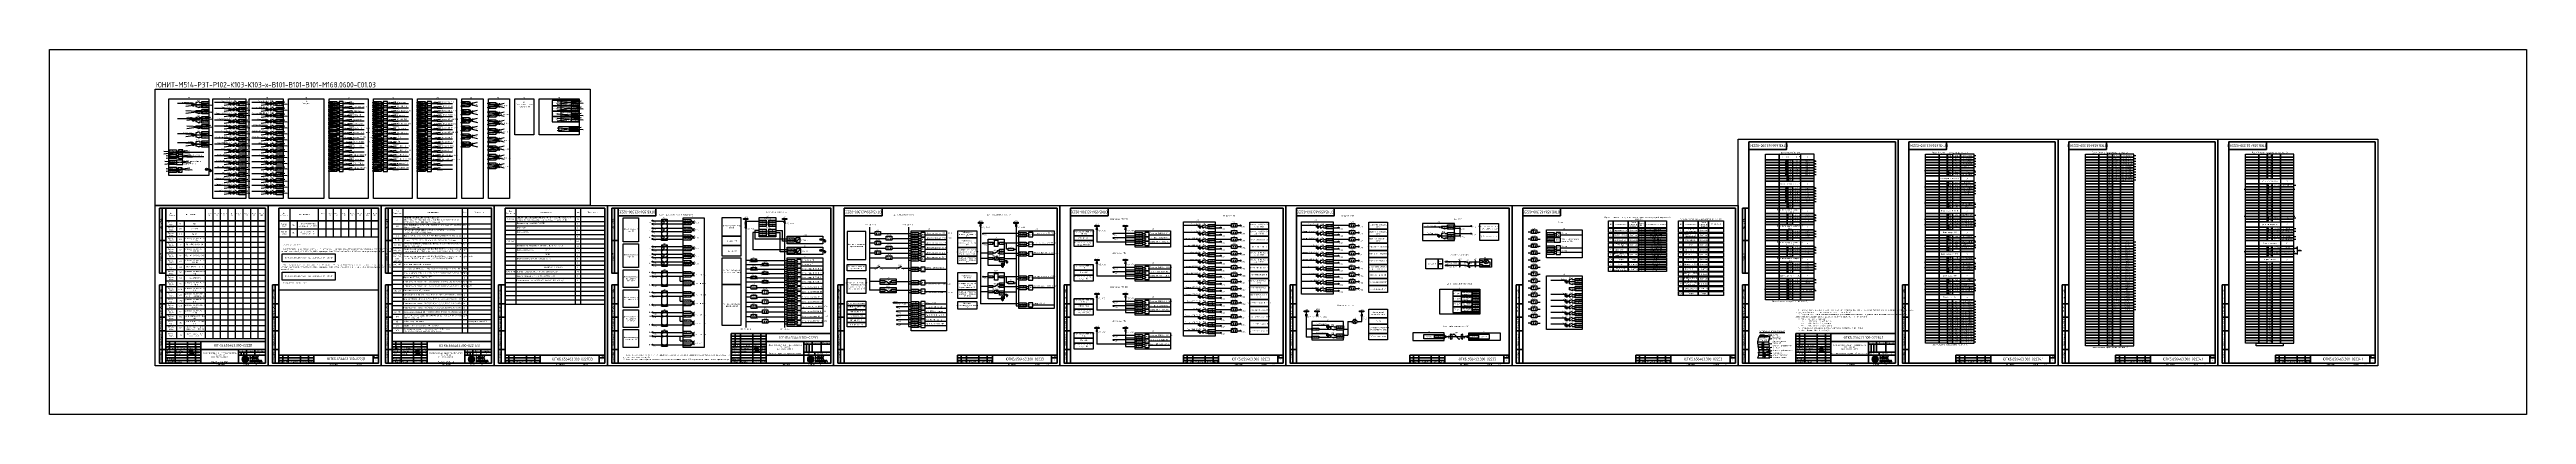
# Model space of a CAD drawing. Header units: millimetres. Extents: x -1036 to 3564, y -90 to 586.
import ezdxf

# ---------------------------------------------------------------- set-up
doc = ezdxf.new("R2010")
doc.units = ezdxf.units.MM
doc.styles.add('Gost type A_2.5', font='GOST_A.TTF', dxfattribs={"height": 2.5})
doc.styles.add('Gost_type_A', font='GOST_A.TTF')

# ---------------------------------------------------------------- blocks, each defined once
blk = doc.blocks.new('Штамп угловой верхний')
at = {"lineweight": 50}
blk.add_lwpolyline([(0, 0), (70, 0), (70, -14), (0, -14)], close=True, dxfattribs=at)
blk = doc.blocks.new('Формат_А3')
blk.add_lwpolyline([(-420, 297), (0, 297), (0, 0), (-420, 0)], close=True)
at = {"lineweight": 50}
blk.add_lwpolyline([(-400, 292), (-5, 292), (-5, 5), (-400, 5)], close=True, dxfattribs=at)
blk = doc.blocks.new('Штамп левый верхний')
at = {"lineweight": 50}
for points in [[(-12, 0), (-7, 0), (-7, -60), (-12, -60)], [(-7, 0), (0, 0), (0, -60), (-7, -60)], [(-12, -60), (-7, -60), (-7, -120), (-12, -120)], [(-7, -60), (0, -60), (0, -120), (-7, -120)]]:
    blk.add_lwpolyline(points, close=True, dxfattribs=at)
at = {"char_height": 2.5, "width": 60, "attachment_point": 5, "rotation": 90, "style": 'Gost_type_A'}
for s, insert in [('Перв. примен.', (-9.5, -30)), ('Справ. №', (-9.5, -90))]:
    blk.add_mtext(s, dxfattribs=dict(at, insert=insert))
blk = doc.blocks.new('Штамп левый нижний')
at = {"lineweight": 50}
for points in [[(-12, 145), (-7, 145), (-7, 110), (-12, 110)], [(-7, 145), (0, 145), (0, 110), (-7, 110)], [(-12, 110), (-7, 110), (-7, 85), (-12, 85)], [(-7, 110), (0, 110), (0, 85), (-7, 85)], [(-12, 85), (-7, 85), (-7, 60), (-12, 60)], [(-12, 60), (-7, 60), (-7, 25), (-12, 25)], [(-7, 85), (0, 85), (0, 60), (-7, 60)], [(-7, 60), (0, 60), (0, 25), (-7, 25)], [(-12, 25), (-7, 25), (-7, 0), (-12, 0)], [(-7, 25), (0, 25), (0, 0), (-7, 0)]]:
    blk.add_lwpolyline(points, close=True, dxfattribs=at)
at = {"char_height": 2.5, "attachment_point": 5, "rotation": 90, "style": 'Gost_type_A'}
for s, insert, width in [('Инв. № дубл.', (-9.5, 97.5), 25), ('Подп. и дата', (-9.5, 127.5), 35), ('Подп. и дата', (-9.5, 42.5), 35), ('Взам. инв. №', (-9.5, 72.5), 25), ('Инв. N подл.', (-9.5, 12.5), 25)]:
    blk.add_mtext(s, dxfattribs=dict(at, insert=insert, width=width))
blk = doc.blocks.new('*U20')
at = {"lineweight": 0, "true_color": 0x00cb62}
h = blk.add_hatch(color=112, dxfattribs=at)
h.dxf.hatch_style = 1
edge = h.paths.add_edge_path()
edge.add_spline(control_points=[(-12.5, 6.1), (-15.9, 6.1), (-18.6, 3.3), (-18.6, 0)], knot_values=[1, 1, 1, 1, 2, 2, 2, 2], degree=3, periodic=0)
edge.add_spline(control_points=[(-18.6, 0), (-18.6, -3.4), (-15.9, -6.2), (-12.5, -6.2)], knot_values=[0, 0, 0, 0, 1, 1, 1, 1], degree=3, periodic=0)
edge.add_spline(control_points=[(-12.5, -6.2), (-9.1, -6.2), (-6.3, -3.4), (-6.3, 0)], knot_values=[3, 3, 3, 3, 4, 4, 4, 4], degree=3, periodic=0)
edge.add_spline(control_points=[(-6.3, 0), (-6.3, 3.3), (-9.1, 6.1), (-12.5, 6.1)], knot_values=[2, 2, 2, 2, 3, 3, 3, 3], degree=3, periodic=0)
edge = h.paths.add_edge_path(flags=16)
edge.add_spline(control_points=[(-18.2, 0), (-18.2, 3.2), (-15.7, 6), (-12.5, 6)], knot_values=[0, 0, 0, 0, 1, 1, 1, 1], degree=3, periodic=0)
edge.add_spline(control_points=[(-12.5, 6), (-9.2, 6), (-6.7, 3.2), (-6.7, 0)], knot_values=[3, 3, 3, 3, 4, 4, 4, 4], degree=3, periodic=0)
edge.add_spline(control_points=[(-6.7, 0), (-6.7, -3.3), (-9.2, -5.8), (-12.5, -5.8)], knot_values=[2, 2, 2, 2, 3, 3, 3, 3], degree=3, periodic=0)
edge.add_spline(control_points=[(-12.5, -5.8), (-15.7, -5.8), (-18.2, -3.3), (-18.2, 0)], knot_values=[1, 1, 1, 1, 2, 2, 2, 2], degree=3, periodic=0)
h = blk.add_hatch(color=112, dxfattribs=at)
h.dxf.hatch_style = 1
edge = h.paths.add_edge_path()
edge.add_spline(control_points=[(-12.5, 5.5), (-15.7, 5.5), (-18.2, 3), (-18.2, 0)], knot_values=[1, 1, 1, 1, 2, 2, 2, 2], degree=3, periodic=0)
edge.add_spline(control_points=[(-18.2, 0), (-18.2, -3.1), (-15.7, -5.6), (-12.5, -5.6)], knot_values=[0, 0, 0, 0, 1, 1, 1, 1], degree=3, periodic=0)
edge.add_spline(control_points=[(-12.5, -5.6), (-9.3, -5.6), (-6.7, -3.1), (-6.7, 0)], knot_values=[3, 3, 3, 3, 4, 4, 4, 4], degree=3, periodic=0)
edge.add_spline(control_points=[(-6.7, 0), (-6.7, 3), (-9.3, 5.5), (-12.5, 5.5)], knot_values=[2, 2, 2, 2, 3, 3, 3, 3], degree=3, periodic=0)
edge = h.paths.add_edge_path(flags=16)
edge.add_spline(control_points=[(-17.9, 0), (-17.9, 2.9), (-15.5, 5.4), (-12.5, 5.4)], knot_values=[0, 0, 0, 0, 1, 1, 1, 1], degree=3, periodic=0)
edge.add_spline(control_points=[(-12.5, 5.4), (-9.4, 5.4), (-7.1, 2.9), (-7.1, 0)], knot_values=[3, 3, 3, 3, 4, 4, 4, 4], degree=3, periodic=0)
edge.add_spline(control_points=[(-7.1, 0), (-7.1, -3), (-9.4, -5.3), (-12.5, -5.3)], knot_values=[2, 2, 2, 2, 3, 3, 3, 3], degree=3, periodic=0)
edge.add_spline(control_points=[(-12.5, -5.3), (-15.5, -5.3), (-17.9, -3), (-17.9, 0)], knot_values=[1, 1, 1, 1, 2, 2, 2, 2], degree=3, periodic=0)
h = blk.add_hatch(color=112, dxfattribs=at)
h.dxf.hatch_style = 1
edge = h.paths.add_edge_path()
edge.add_spline(control_points=[(-17.9, 0), (-17.9, -2.8), (-15.5, -5), (-12.5, -5)], knot_values=[0, 0, 0, 0, 1, 1, 1, 1], degree=3, periodic=0)
edge.add_spline(control_points=[(-12.5, -5), (-9.5, -5), (-7.1, -2.8), (-7.1, 0)], knot_values=[3, 3, 3, 3, 4, 4, 4, 4], degree=3, periodic=0)
edge.add_spline(control_points=[(-7.1, 0), (-7.1, 2.7), (-9.5, 4.9), (-12.5, 4.9)], knot_values=[2, 2, 2, 2, 3, 3, 3, 3], degree=3, periodic=0)
edge.add_spline(control_points=[(-12.5, 4.9), (-15.5, 4.9), (-17.9, 2.7), (-17.9, 0)], knot_values=[1, 1, 1, 1, 2, 2, 2, 2], degree=3, periodic=0)
edge = h.paths.add_edge_path(flags=16)
edge.add_spline(control_points=[(-17.5, 0), (-17.5, 2.6), (-15.3, 4.8), (-12.5, 4.8)], knot_values=[0, 0, 0, 0, 1, 1, 1, 1], degree=3, periodic=0)
edge.add_spline(control_points=[(-12.5, 4.8), (-9.6, 4.8), (-7.4, 2.6), (-7.4, 0)], knot_values=[3, 3, 3, 3, 4, 4, 4, 4], degree=3, periodic=0)
edge.add_spline(control_points=[(-7.4, 0), (-7.4, -2.7), (-9.6, -4.7), (-12.5, -4.7)], knot_values=[2, 2, 2, 2, 3, 3, 3, 3], degree=3, periodic=0)
edge.add_spline(control_points=[(-12.5, -4.7), (-15.3, -4.7), (-17.5, -2.7), (-17.5, 0)], knot_values=[1, 1, 1, 1, 2, 2, 2, 2], degree=3, periodic=0)
h = blk.add_hatch(color=112, dxfattribs=at)
h.dxf.hatch_style = 1
edge = h.paths.add_edge_path()
edge.add_spline(control_points=[(-7.4, 0), (-7.4, 0.3), (-7.5, 0.6), (-7.5, 0.9)], knot_values=[3, 3, 3, 3, 3.12466, 3.12466, 3.12466, 3.12466], degree=3, periodic=0)
edge.add_spline(control_points=[(-7.5, 0.9), (-8, 2.9), (-10.1, 4.4), (-12.5, 4.4)], knot_values=[2, 2, 2, 2, 2.864772, 2.864772, 2.864772, 2.864772], degree=3, periodic=0)
edge.add_spline(control_points=[(-12.5, 4.4), (-14.9, 4.4), (-16.9, 2.9), (-17.4, 0.9)], knot_values=[1.135231, 1.135231, 1.135231, 1.135231, 2, 2, 2, 2], degree=3, periodic=0)
edge.add_spline(control_points=[(-17.4, 0.9), (-17.5, 0.6), (-17.5, 0.3), (-17.5, 0)], knot_values=[0.875337, 0.875337, 0.875337, 0.875337, 1, 1, 1, 1], degree=3, periodic=0)
edge.add_spline(control_points=[(-17.5, 0), (-17.5, -0.4), (-17.5, -0.7), (-17.4, -1.1)], knot_values=[1, 1, 1, 1, 1.132178, 1.132178, 1.132178, 1.132178], degree=3, periodic=0)
edge.add_spline(control_points=[(-17.4, -1.1), (-16.9, -3), (-14.9, -4.5), (-12.5, -4.5)], knot_values=[0, 0, 0, 0, 0.858028, 0.858028, 0.858028, 0.858028], degree=3, periodic=0)
edge.add_spline(control_points=[(-12.5, -4.5), (-10.1, -4.5), (-8.1, -3), (-7.6, -1.1)], knot_values=[3.141968, 3.141968, 3.141968, 3.141968, 4, 4, 4, 4], degree=3, periodic=0)
edge.add_spline(control_points=[(-7.6, -1.1), (-7.5, -0.7), (-7.4, -0.4), (-7.4, 0)], knot_values=[2.867825, 2.867825, 2.867825, 2.867825, 3, 3, 3, 3], degree=3, periodic=0)
edge = h.paths.add_edge_path(flags=16)
edge.add_spline(control_points=[(-17.2, 0), (-17.2, 0.2), (-17.1, 0.5), (-17.1, 0.8)], knot_values=[1, 1, 1, 1, 1.132889, 1.132889, 1.132889, 1.132889], degree=3, periodic=0)
edge.add_spline(control_points=[(-17.1, 0.8), (-16.6, 2.7), (-14.8, 4.2), (-12.5, 4.2)], knot_values=[0, 0, 0, 0, 0.878882, 0.878882, 0.878882, 0.878882], degree=3, periodic=0)
edge.add_spline(control_points=[(-12.5, 4.2), (-10.1, 4.2), (-8.3, 2.7), (-7.9, 0.8)], knot_values=[3.121118, 3.121118, 3.121118, 3.121118, 4, 4, 4, 4], degree=3, periodic=0)
edge.add_spline(control_points=[(-7.9, 0.8), (-7.8, 0.5), (-7.8, 0.2), (-7.8, 0)], knot_values=[2.867111, 2.867111, 2.867111, 2.867111, 3, 3, 3, 3], degree=3, periodic=0)
edge.add_spline(control_points=[(-7.8, 0), (-7.8, -0.3), (-7.8, -0.6), (-7.9, -0.9)], knot_values=[3, 3, 3, 3, 3.139265, 3.139265, 3.139265, 3.139265], degree=3, periodic=0)
edge.add_spline(control_points=[(-7.9, -0.9), (-8.3, -2.8), (-10.2, -4.1), (-12.5, -4.1), (-14.8, -4.1), (-16.6, -2.8), (-17, -0.9)], knot_values=[1.128324, 1.128324, 1.128324, 1.128324, 2, 2, 2, 2.871676, 2.871676, 2.871676, 2.871676], degree=3, periodic=0)
edge.add_spline(control_points=[(-17, -0.9), (-17.1, -0.6), (-17.2, -0.3), (-17.2, 0)], knot_values=[0.860735, 0.860735, 0.860735, 0.860735, 1, 1, 1, 1], degree=3, periodic=0)
edge = h.paths.add_edge_path(flags=0)
edge.add_spline(control_points=[(-16.8, 0), (-16.8, 0.2), (-16.8, 0.4), (-16.7, 0.6)], knot_values=[1, 1, 1, 1, 1.129952, 1.129952, 1.129952, 1.129952], degree=3, periodic=0)
edge.add_spline(control_points=[(-16.7, 0.6), (-16.3, 2.3), (-14.6, 3.7), (-12.5, 3.7)], knot_values=[0, 0, 0, 0, 0.883348, 0.883348, 0.883348, 0.883348], degree=3, periodic=0)
edge.add_spline(control_points=[(-12.5, 3.7), (-10.3, 3.7), (-8.6, 2.3), (-8.2, 0.6)], knot_values=[3.11667, 3.11667, 3.11667, 3.11667, 4, 4, 4, 4], degree=3, periodic=0)
edge.add_spline(control_points=[(-8.2, 0.6), (-8.2, 0.4), (-8.1, 0.2), (-8.1, 0)], knot_values=[2.870028, 2.870028, 2.870028, 2.870028, 3, 3, 3, 3], degree=3, periodic=0)
edge.add_spline(control_points=[(-8.1, 0), (-8.1, -0.3), (-8.2, -0.5), (-8.2, -0.8)], knot_values=[3, 3, 3, 3, 3.135947, 3.135947, 3.135947, 3.135947], degree=3, periodic=0)
edge.add_spline(control_points=[(-8.2, -0.8), (-8.6, -2.4), (-10.3, -3.5), (-12.5, -3.5)], knot_values=[2, 2, 2, 2, 2.876458, 2.876458, 2.876458, 2.876458], degree=3, periodic=0)
edge.add_spline(control_points=[(-12.5, -3.5), (-14.6, -3.5), (-16.3, -2.4), (-16.7, -0.8)], knot_values=[1.12352, 1.12352, 1.12352, 1.12352, 2, 2, 2, 2], degree=3, periodic=0)
edge.add_spline(control_points=[(-16.7, -0.8), (-16.8, -0.5), (-16.8, -0.3), (-16.8, 0)], knot_values=[0.864077, 0.864077, 0.864077, 0.864077, 1, 1, 1, 1], degree=3, periodic=0)
edge = h.paths.add_edge_path(flags=0)
edge.add_spline(control_points=[(-16.4, 0), (-16.4, 0.1), (-16.4, 0.3), (-16.4, 0.5)], knot_values=[1, 1, 1, 1, 1.126377, 1.126377, 1.126377, 1.126377], degree=3, periodic=0)
edge.add_spline(control_points=[(-16.4, 0.5), (-16, 1.9), (-14.5, 3.1), (-12.5, 3.1)], knot_values=[0, 0, 0, 0, 0.888928, 0.888928, 0.888928, 0.888928], degree=3, periodic=0)
edge.add_spline(control_points=[(-12.5, 3.1), (-10.5, 3.1), (-8.9, 1.9), (-8.6, 0.5)], knot_values=[3.111075, 3.111075, 3.111075, 3.111075, 4, 4, 4, 4], degree=3, periodic=0)
edge.add_spline(control_points=[(-8.6, 0.5), (-8.5, 0.3), (-8.5, 0.1), (-8.5, 0)], knot_values=[2.87362, 2.87362, 2.87362, 2.87362, 3, 3, 3, 3], degree=3, periodic=0)
edge.add_spline(control_points=[(-8.5, 0), (-8.5, -0.2), (-8.5, -0.4), (-8.6, -0.6)], knot_values=[3, 3, 3, 3, 3.131788, 3.131788, 3.131788, 3.131788], degree=3, periodic=0)
edge.add_spline(control_points=[(-8.6, -0.6), (-8.9, -2), (-10.5, -3), (-12.5, -3)], knot_values=[2, 2, 2, 2, 2.882553, 2.882553, 2.882553, 2.882553], degree=3, periodic=0)
edge.add_spline(control_points=[(-12.5, -3), (-14.5, -3), (-16, -2), (-16.3, -0.6)], knot_values=[1.117444, 1.117444, 1.117444, 1.117444, 2, 2, 2, 2], degree=3, periodic=0)
edge.add_spline(control_points=[(-16.3, -0.6), (-16.4, -0.4), (-16.4, -0.2), (-16.4, 0)], knot_values=[0.868215, 0.868215, 0.868215, 0.868215, 1, 1, 1, 1], degree=3, periodic=0)
edge = h.paths.add_edge_path(flags=0)
edge.add_spline(control_points=[(-16, -0.5), (-16, -0.3), (-16.1, -0.2), (-16.1, 0), (-16.1, 0.1), (-16, 0.2), (-16, 0.4)], knot_values=[0.873534, 0.873534, 0.873534, 0.873534, 1, 1, 1, 1.12176, 1.12176, 1.12176, 1.12176], degree=3, periodic=0)
edge.add_spline(control_points=[(-16, 0.4), (-15.7, 1.5), (-14.3, 2.5), (-12.5, 2.5), (-10.6, 2.5), (-9.2, 1.5), (-8.9, 0.4)], knot_values=[3.103684, 3.103684, 3.103684, 3.103684, 3.999991, 3.999991, 3.999991, 4.896306, 4.896306, 4.896306, 4.896306], degree=3, periodic=0)
edge.add_spline(control_points=[(-8.9, 0.4), (-8.9, 0.2), (-8.9, 0.1), (-8.9, 0), (-8.9, -0.2), (-8.9, -0.3), (-8.9, -0.5)], knot_values=[2.878251, 2.878251, 2.878251, 2.878251, 3, 3, 3, 3.126453, 3.126453, 3.126453, 3.126453], degree=3, periodic=0)
edge.add_spline(control_points=[(-8.9, -0.5), (-9.2, -1.6), (-10.6, -2.4), (-12.5, -2.4), (-14.3, -2.4), (-15.7, -1.6), (-16, -0.5)], knot_values=[1.109435, 1.109435, 1.109435, 1.109435, 2.000012, 2.000012, 2.000012, 2.890577, 2.890577, 2.890577, 2.890577], degree=3, periodic=0)
edge = h.paths.add_edge_path(flags=0)
edge.add_spline(control_points=[(-15.7, 0), (-15.7, 0.1), (-15.7, 0.2), (-15.6, 0.3)], knot_values=[1, 1, 1, 1, 1.121318, 1.121318, 1.121318, 1.121318], degree=3, periodic=0)
edge.add_spline(control_points=[(-15.6, 0.3), (-15.4, 1.2), (-14.1, 1.9), (-12.5, 1.9)], knot_values=[0, 0, 0, 0, 0.9007, 0.9007, 0.9007, 0.9007], degree=3, periodic=0)
edge.add_spline(control_points=[(-12.5, 1.9), (-10.8, 1.9), (-9.5, 1.2), (-9.3, 0.3)], knot_values=[3.099305, 3.099305, 3.099305, 3.099305, 4, 4, 4, 4], degree=3, periodic=0)
edge.add_spline(control_points=[(-9.3, 0.3), (-9.3, 0.2), (-9.2, 0.1), (-9.2, 0)], knot_values=[2.878676, 2.878676, 2.878676, 2.878676, 3, 3, 3, 3], degree=3, periodic=0)
edge.add_spline(control_points=[(-9.2, 0), (-9.2, -0.2), (-9.3, -0.3), (-9.3, -0.4)], knot_values=[3, 3, 3, 3, 3.126159, 3.126159, 3.126159, 3.126159], degree=3, periodic=0)
edge.add_spline(control_points=[(-9.3, -0.4), (-9.5, -1.2), (-10.8, -1.8), (-12.5, -1.8), (-14.1, -1.8), (-15.4, -1.2), (-15.6, -0.4)], knot_values=[1.105344, 1.105344, 1.105344, 1.105344, 1.999995, 1.999995, 1.999995, 2.89465, 2.89465, 2.89465, 2.89465], degree=3, periodic=0)
edge.add_spline(control_points=[(-15.6, -0.4), (-15.7, -0.3), (-15.7, -0.2), (-15.7, 0)], knot_values=[0.873848, 0.873848, 0.873848, 0.873848, 1, 1, 1, 1], degree=3, periodic=0)
edge = h.paths.add_edge_path(flags=0)
edge.add_spline(control_points=[(-15.3, 0), (-15.3, 0), (-15.3, 0.1), (-15.3, 0.2)], knot_values=[1, 1, 1, 1, 1.112633, 1.112633, 1.112633, 1.112633], degree=3, periodic=0)
edge.add_spline(control_points=[(-15.3, 0.2), (-15.1, 0.8), (-13.9, 1.4), (-12.5, 1.4)], knot_values=[0, 0, 0, 0, 0.904875, 0.904875, 0.904875, 0.904875], degree=3, periodic=0)
edge.add_spline(control_points=[(-12.5, 1.4), (-11, 1.4), (-9.9, 0.8), (-9.6, 0.2)], knot_values=[3.095133, 3.095133, 3.095133, 3.095133, 4, 4, 4, 4], degree=3, periodic=0)
edge.add_spline(control_points=[(-9.6, 0.2), (-9.6, 0.1), (-9.6, 0), (-9.6, 0)], knot_values=[2.887357, 2.887357, 2.887357, 2.887357, 3, 3, 3, 3], degree=3, periodic=0)
edge.add_spline(control_points=[(-9.6, 0), (-9.6, -0.1), (-9.6, -0.2), (-9.7, -0.3)], knot_values=[3, 3, 3, 3, 3.117814, 3.117814, 3.117814, 3.117814], degree=3, periodic=0)
edge.add_spline(control_points=[(-9.7, -0.3), (-9.9, -0.9), (-11, -1.2), (-12.5, -1.2)], knot_values=[2, 2, 2, 2, 2.897768, 2.897768, 2.897768, 2.897768], degree=3, periodic=0)
edge.add_spline(control_points=[(-12.5, -1.2), (-13.9, -1.2), (-15.1, -0.9), (-15.3, -0.3)], knot_values=[1.102221, 1.102221, 1.102221, 1.102221, 2, 2, 2, 2], degree=3, periodic=0)
edge.add_spline(control_points=[(-15.3, -0.3), (-15.3, -0.2), (-15.3, -0.1), (-15.3, 0)], knot_values=[0.882198, 0.882198, 0.882198, 0.882198, 1, 1, 1, 1], degree=3, periodic=0)
edge = h.paths.add_edge_path(flags=0)
edge.add_spline(control_points=[(-15, 0), (-15, 0), (-15, 0), (-14.9, 0)], knot_values=[0.901648, 0.901648, 0.901648, 0.901648, 1, 1, 1, 1], degree=3, periodic=0)
edge.add_spline(control_points=[(-14.9, 0), (-14.8, 0.4), (-13.9, 0.8), (-12.5, 0.8)], knot_values=[0, 0, 0, 0, 0.912829, 0.912829, 0.912829, 0.912829], degree=3, periodic=0)
edge.add_spline(control_points=[(-12.5, 0.8), (-11.1, 0.8), (-10.2, 0.4), (-10, 0)], knot_values=[3.087219, 3.087219, 3.087219, 3.087219, 4, 4, 4, 4], degree=3, periodic=0)
edge.add_spline(control_points=[(-10, 0), (-10, 0), (-10, 0), (-10, 0)], knot_values=[3, 3, 3, 3, 3.098413, 3.098413, 3.098413, 3.098413], degree=3, periodic=0)
edge.add_spline(control_points=[(-10, 0), (-10, -0.1), (-10, -0.1), (-10, -0.1)], knot_values=[2.896056, 2.896056, 2.896056, 2.896056, 3, 3, 3, 3], degree=3, periodic=0)
edge.add_spline(control_points=[(-10, -0.1), (-10.2, -0.4), (-11.1, -0.7), (-12.5, -0.7)], knot_values=[2, 2, 2, 2, 2.903474, 2.903474, 2.903474, 2.903474], degree=3, periodic=0)
edge.add_spline(control_points=[(-12.5, -0.7), (-13.8, -0.7), (-14.8, -0.4), (-14.9, -0.1)], knot_values=[1.096469, 1.096469, 1.096469, 1.096469, 2, 2, 2, 2], degree=3, periodic=0)
edge.add_spline(control_points=[(-14.9, -0.1), (-15, -0.1), (-15, -0.1), (-15, 0)], knot_values=[1, 1, 1, 1, 1.103878, 1.103878, 1.103878, 1.103878], degree=3, periodic=0)
edge = h.paths.add_edge_path(flags=0)
edge.add_spline(control_points=[(-14.6, 0), (-14.6, 0), (-13.3, 0.1), (-12.5, 0.1)], knot_values=[1, 1, 1, 1, 2, 2, 2, 2], degree=3, periodic=0)
edge.add_spline(control_points=[(-12.5, 0.1), (-11.7, 0.1), (-10.4, 0), (-10.4, 0)], knot_values=[2, 2, 2, 2, 3, 3, 3, 3], degree=3, periodic=0)
edge.add_spline(control_points=[(-10.4, 0), (-10.4, -0.1), (-11.7, -0.2), (-12.5, -0.2)], knot_values=[3, 3, 3, 3, 4, 4, 4, 4], degree=3, periodic=0)
edge.add_spline(control_points=[(-12.5, -0.2), (-13.3, -0.2), (-14.6, -0.1), (-14.6, 0)], knot_values=[0, 0, 0, 0, 1, 1, 1, 1], degree=3, periodic=0)
h = blk.add_hatch(color=112, dxfattribs=at)
h.dxf.hatch_style = 1
edge = h.paths.add_edge_path()
edge.add_spline(control_points=[(-16.7, 0.6), (-16.3, 2.3), (-14.6, 3.7), (-12.5, 3.7)], knot_values=[0, 0, 0, 0, 0.883348, 0.883348, 0.883348, 0.883348], degree=3, periodic=0)
edge.add_spline(control_points=[(-12.5, 3.7), (-10.3, 3.7), (-8.6, 2.3), (-8.2, 0.6)], knot_values=[3.11667, 3.11667, 3.11667, 3.11667, 4, 4, 4, 4], degree=3, periodic=0)
edge.add_spline(control_points=[(-8.2, 0.6), (-8.2, 0.4), (-8.1, 0.2), (-8.1, 0)], knot_values=[2.870028, 2.870028, 2.870028, 2.870028, 3, 3, 3, 3], degree=3, periodic=0)
edge.add_spline(control_points=[(-8.1, 0), (-8.1, -0.3), (-8.2, -0.5), (-8.2, -0.8)], knot_values=[3, 3, 3, 3, 3.135947, 3.135947, 3.135947, 3.135947], degree=3, periodic=0)
edge.add_spline(control_points=[(-8.2, -0.8), (-8.6, -2.4), (-10.3, -3.5), (-12.5, -3.5)], knot_values=[2, 2, 2, 2, 2.876458, 2.876458, 2.876458, 2.876458], degree=3, periodic=0)
edge.add_spline(control_points=[(-12.5, -3.5), (-13.9, -3.5), (-15.1, -3.1), (-15.8, -2.3)], knot_values=[1.431996, 1.431996, 1.431996, 1.431996, 2, 2, 2, 2], degree=3, periodic=0)
edge.add_line((-15.8, -2.3), (-16.1, -2.5))
edge.add_spline(control_points=[(-16.1, -2.5), (-15.3, -3.3), (-13.9, -3.9), (-12.5, -3.9)], knot_values=[0, 0, 0, 0, 0.570003, 0.570003, 0.570003, 0.570003], degree=3, periodic=0)
edge.add_spline(control_points=[(-12.5, -3.9), (-10.2, -3.9), (-8.4, -2.6), (-7.9, -0.9)], knot_values=[3.139265, 3.139265, 3.139265, 3.139265, 4, 4, 4, 4], degree=3, periodic=0)
edge.add_spline(control_points=[(-7.9, -0.9), (-7.8, -0.6), (-7.8, -0.3), (-7.8, 0), (-7.8, 0.2), (-7.8, 0.5), (-7.9, 0.8)], knot_values=[2.871676, 2.871676, 2.871676, 2.871676, 3, 3, 3, 3.121118, 3.121118, 3.121118, 3.121118], degree=3, periodic=0)
edge.add_spline(control_points=[(-7.9, 0.8), (-8.3, 2.5), (-10.2, 3.8), (-12.5, 3.8)], knot_values=[2, 2, 2, 2, 2.867111, 2.867111, 2.867111, 2.867111], degree=3, periodic=0)
edge.add_spline(control_points=[(-12.5, 3.8), (-14.7, 3.8), (-16.6, 2.5), (-17.1, 0.8)], knot_values=[1.132889, 1.132889, 1.132889, 1.132889, 2, 2, 2, 2], degree=3, periodic=0)
edge.add_spline(control_points=[(-17.1, 0.8), (-17.1, 0.5), (-17.1, 0.2), (-17.1, 0), (-17.1, -0.3), (-17.1, -0.6), (-17, -0.9)], knot_values=[0.878882, 0.878882, 0.878882, 0.878882, 1, 1, 1, 1.128324, 1.128324, 1.128324, 1.128324], degree=3, periodic=0)
edge.add_spline(control_points=[(-17, -0.9), (-16.9, -1.5), (-16.6, -2), (-16.1, -2.5)], knot_values=[0.570003, 0.570003, 0.570003, 0.570003, 0.860735, 0.860735, 0.860735, 0.860735], degree=3, periodic=0)
edge.add_line((-16.1, -2.5), (-15.8, -2.3))
edge.add_spline(control_points=[(-15.8, -2.3), (-16.3, -1.8), (-16.6, -1.3), (-16.7, -0.8)], knot_values=[1.12352, 1.12352, 1.12352, 1.12352, 1.431996, 1.431996, 1.431996, 1.431996], degree=3, periodic=0)
edge.add_spline(control_points=[(-16.7, -0.8), (-16.8, -0.5), (-16.8, -0.3), (-16.8, 0)], knot_values=[0.864077, 0.864077, 0.864077, 0.864077, 1, 1, 1, 1], degree=3, periodic=0)
edge.add_spline(control_points=[(-16.8, 0), (-16.8, 0.2), (-16.8, 0.4), (-16.7, 0.6)], knot_values=[1, 1, 1, 1, 1.129952, 1.129952, 1.129952, 1.129952], degree=3, periodic=0)
h = blk.add_hatch(color=112, dxfattribs=at)
h.dxf.hatch_style = 1
edge = h.paths.add_edge_path()
edge.add_spline(control_points=[(-16.8, 0), (-16.8, -0.3), (-16.7, -0.5), (-16.7, -0.8)], knot_values=[1, 1, 1, 1, 1.12352, 1.12352, 1.12352, 1.12352], degree=3, periodic=0)
edge.add_spline(control_points=[(-16.7, -0.8), (-16.3, -2.2), (-14.5, -3.3), (-12.5, -3.3)], knot_values=[0, 0, 0, 0, 0.864077, 0.864077, 0.864077, 0.864077], degree=3, periodic=0)
edge.add_spline(control_points=[(-12.5, -3.3), (-10.4, -3.3), (-8.7, -2.2), (-8.2, -0.8)], knot_values=[3.135947, 3.135947, 3.135947, 3.135947, 4, 4, 4, 4], degree=3, periodic=0)
edge.add_spline(control_points=[(-8.2, -0.8), (-8.2, -0.5), (-8.2, -0.3), (-8.2, 0)], knot_values=[2.876458, 2.876458, 2.876458, 2.876458, 3, 3, 3, 3], degree=3, periodic=0)
edge.add_spline(control_points=[(-8.2, 0), (-8.2, 0.2), (-8.2, 0.4), (-8.2, 0.6)], knot_values=[3, 3, 3, 3, 3.11667, 3.11667, 3.11667, 3.11667], degree=3, periodic=0)
edge.add_spline(control_points=[(-8.2, 0.6), (-8.7, 2.1), (-10.4, 3.2), (-12.5, 3.2)], knot_values=[2, 2, 2, 2, 2.870028, 2.870028, 2.870028, 2.870028], degree=3, periodic=0)
edge.add_spline(control_points=[(-12.5, 3.2), (-14.5, 3.2), (-16.3, 2.1), (-16.7, 0.6)], knot_values=[1.129952, 1.129952, 1.129952, 1.129952, 2, 2, 2, 2], degree=3, periodic=0)
edge.add_spline(control_points=[(-16.7, 0.6), (-16.8, 0.4), (-16.8, 0.2), (-16.8, 0)], knot_values=[0.883348, 0.883348, 0.883348, 0.883348, 1, 1, 1, 1], degree=3, periodic=0)
edge = h.paths.add_edge_path(flags=16)
edge.add_spline(control_points=[(-16.4, 0), (-16.4, 0.1), (-16.4, 0.3), (-16.4, 0.5)], knot_values=[1, 1, 1, 1, 1.126377, 1.126377, 1.126377, 1.126377], degree=3, periodic=0)
edge.add_spline(control_points=[(-16.4, 0.5), (-16, 1.9), (-14.5, 3.1), (-12.5, 3.1)], knot_values=[0, 0, 0, 0, 0.888928, 0.888928, 0.888928, 0.888928], degree=3, periodic=0)
edge.add_spline(control_points=[(-12.5, 3.1), (-10.5, 3.1), (-8.9, 1.9), (-8.6, 0.5)], knot_values=[3.111075, 3.111075, 3.111075, 3.111075, 4, 4, 4, 4], degree=3, periodic=0)
edge.add_spline(control_points=[(-8.6, 0.5), (-8.5, 0.3), (-8.5, 0.1), (-8.5, 0)], knot_values=[2.87362, 2.87362, 2.87362, 2.87362, 3, 3, 3, 3], degree=3, periodic=0)
edge.add_spline(control_points=[(-8.5, 0), (-8.5, -0.2), (-8.5, -0.4), (-8.6, -0.6)], knot_values=[3, 3, 3, 3, 3.131788, 3.131788, 3.131788, 3.131788], degree=3, periodic=0)
edge.add_spline(control_points=[(-8.6, -0.6), (-8.9, -2), (-10.5, -3), (-12.5, -3)], knot_values=[2, 2, 2, 2, 2.882553, 2.882553, 2.882553, 2.882553], degree=3, periodic=0)
edge.add_spline(control_points=[(-12.5, -3), (-14.5, -3), (-16, -2), (-16.3, -0.6)], knot_values=[1.117444, 1.117444, 1.117444, 1.117444, 2, 2, 2, 2], degree=3, periodic=0)
edge.add_spline(control_points=[(-16.3, -0.6), (-16.4, -0.4), (-16.4, -0.2), (-16.4, 0)], knot_values=[0.868215, 0.868215, 0.868215, 0.868215, 1, 1, 1, 1], degree=3, periodic=0)
edge = h.paths.add_edge_path(flags=0)
edge.add_spline(control_points=[(-16, -0.5), (-16, -0.3), (-16.1, -0.2), (-16.1, 0), (-16.1, 0.1), (-16, 0.2), (-16, 0.4)], knot_values=[0.873534, 0.873534, 0.873534, 0.873534, 1, 1, 1, 1.12176, 1.12176, 1.12176, 1.12176], degree=3, periodic=0)
edge.add_spline(control_points=[(-16, 0.4), (-15.7, 1.5), (-14.3, 2.5), (-12.5, 2.5), (-10.6, 2.5), (-9.2, 1.5), (-8.9, 0.4)], knot_values=[3.103684, 3.103684, 3.103684, 3.103684, 3.999991, 3.999991, 3.999991, 4.896306, 4.896306, 4.896306, 4.896306], degree=3, periodic=0)
edge.add_spline(control_points=[(-8.9, 0.4), (-8.9, 0.2), (-8.9, 0.1), (-8.9, 0), (-8.9, -0.2), (-8.9, -0.3), (-8.9, -0.5)], knot_values=[2.878251, 2.878251, 2.878251, 2.878251, 3, 3, 3, 3.126453, 3.126453, 3.126453, 3.126453], degree=3, periodic=0)
edge.add_spline(control_points=[(-8.9, -0.5), (-9.2, -1.6), (-10.6, -2.4), (-12.5, -2.4), (-14.3, -2.4), (-15.7, -1.6), (-16, -0.5)], knot_values=[1.109435, 1.109435, 1.109435, 1.109435, 2.000012, 2.000012, 2.000012, 2.890577, 2.890577, 2.890577, 2.890577], degree=3, periodic=0)
edge = h.paths.add_edge_path(flags=0)
edge.add_spline(control_points=[(-15.7, 0), (-15.7, 0.1), (-15.7, 0.2), (-15.6, 0.3)], knot_values=[1, 1, 1, 1, 1.121318, 1.121318, 1.121318, 1.121318], degree=3, periodic=0)
edge.add_spline(control_points=[(-15.6, 0.3), (-15.4, 1.2), (-14.1, 1.9), (-12.5, 1.9)], knot_values=[0, 0, 0, 0, 0.9007, 0.9007, 0.9007, 0.9007], degree=3, periodic=0)
edge.add_spline(control_points=[(-12.5, 1.9), (-10.8, 1.9), (-9.5, 1.2), (-9.3, 0.3)], knot_values=[3.099305, 3.099305, 3.099305, 3.099305, 4, 4, 4, 4], degree=3, periodic=0)
edge.add_spline(control_points=[(-9.3, 0.3), (-9.3, 0.2), (-9.2, 0.1), (-9.2, 0)], knot_values=[2.878676, 2.878676, 2.878676, 2.878676, 3, 3, 3, 3], degree=3, periodic=0)
edge.add_spline(control_points=[(-9.2, 0), (-9.2, -0.2), (-9.3, -0.3), (-9.3, -0.4)], knot_values=[3, 3, 3, 3, 3.126159, 3.126159, 3.126159, 3.126159], degree=3, periodic=0)
edge.add_spline(control_points=[(-9.3, -0.4), (-9.5, -1.2), (-10.8, -1.8), (-12.5, -1.8), (-14.1, -1.8), (-15.4, -1.2), (-15.6, -0.4)], knot_values=[1.105344, 1.105344, 1.105344, 1.105344, 1.999995, 1.999995, 1.999995, 2.89465, 2.89465, 2.89465, 2.89465], degree=3, periodic=0)
edge.add_spline(control_points=[(-15.6, -0.4), (-15.7, -0.3), (-15.7, -0.2), (-15.7, 0)], knot_values=[0.873848, 0.873848, 0.873848, 0.873848, 1, 1, 1, 1], degree=3, periodic=0)
edge = h.paths.add_edge_path(flags=0)
edge.add_spline(control_points=[(-15.3, 0.2), (-15.1, 0.8), (-13.9, 1.4), (-12.5, 1.4)], knot_values=[0, 0, 0, 0, 0.904875, 0.904875, 0.904875, 0.904875], degree=3, periodic=0)
edge.add_spline(control_points=[(-12.5, 1.4), (-11, 1.4), (-9.9, 0.8), (-9.6, 0.2)], knot_values=[3.095133, 3.095133, 3.095133, 3.095133, 4, 4, 4, 4], degree=3, periodic=0)
edge.add_spline(control_points=[(-9.6, 0.2), (-9.6, 0.1), (-9.6, 0), (-9.6, 0)], knot_values=[2.887357, 2.887357, 2.887357, 2.887357, 3, 3, 3, 3], degree=3, periodic=0)
edge.add_spline(control_points=[(-9.7, -0.3), (-9.6, -0.2), (-9.6, -0.1), (-9.6, 0)], knot_values=[3, 3, 3, 3, 3.117814, 3.117814, 3.117814, 3.117814], degree=3, periodic=0)
edge.add_spline(control_points=[(-9.7, -0.3), (-9.9, -0.9), (-11, -1.2), (-12.5, -1.2)], knot_values=[2, 2, 2, 2, 2.897768, 2.897768, 2.897768, 2.897768], degree=3, periodic=0)
edge.add_spline(control_points=[(-12.5, -1.2), (-13.9, -1.2), (-15.1, -0.9), (-15.3, -0.3)], knot_values=[1.102221, 1.102221, 1.102221, 1.102221, 2, 2, 2, 2], degree=3, periodic=0)
edge.add_spline(control_points=[(-15.3, 0), (-15.3, -0.1), (-15.3, -0.2), (-15.3, -0.3)], knot_values=[0.882198, 0.882198, 0.882198, 0.882198, 1, 1, 1, 1], degree=3, periodic=0)
edge.add_spline(control_points=[(-15.3, 0), (-15.3, 0), (-15.3, 0.1), (-15.3, 0.2)], knot_values=[1, 1, 1, 1, 1.112633, 1.112633, 1.112633, 1.112633], degree=3, periodic=0)
edge = h.paths.add_edge_path(flags=0)
edge.add_spline(control_points=[(-12.5, 0.4), (-13.3, 0.4), (-14.7, 0.3), (-14.9, 0)], knot_values=[0, 0, 0, 0, 0.901648, 0.901648, 0.901648, 0.901648], degree=3, periodic=0)
edge.add_spline(control_points=[(-14.9, 0), (-14.8, 0.4), (-13.9, 0.8), (-12.5, 0.8)], knot_values=[0, 0, 0, 0, 0.912829, 0.912829, 0.912829, 0.912829], degree=3, periodic=0)
edge.add_spline(control_points=[(-12.5, 0.8), (-11.1, 0.8), (-10.2, 0.4), (-10, 0)], knot_values=[3.087219, 3.087219, 3.087219, 3.087219, 4, 4, 4, 4], degree=3, periodic=0)
edge.add_spline(control_points=[(-10, 0), (-10, 0), (-10, 0), (-10, 0)], knot_values=[3, 3, 3, 3, 3.098413, 3.098413, 3.098413, 3.098413], degree=3, periodic=0)
edge.add_spline(control_points=[(-10, 0), (-10, -0.1), (-10, -0.1), (-10, -0.1)], knot_values=[2.896056, 2.896056, 2.896056, 2.896056, 3, 3, 3, 3], degree=3, periodic=0)
edge.add_spline(control_points=[(-12.5, -0.4), (-11.6, -0.4), (-10.3, -0.4), (-10, -0.1)], knot_values=[2, 2, 2, 2, 2.896056, 2.896056, 2.896056, 2.896056], degree=3, periodic=0)
edge.add_spline(control_points=[(-10, -0.1), (-10.2, -0.4), (-11.1, -0.7), (-12.5, -0.7)], knot_values=[2, 2, 2, 2, 2.903474, 2.903474, 2.903474, 2.903474], degree=3, periodic=0)
edge.add_spline(control_points=[(-12.5, -0.7), (-13.8, -0.7), (-14.8, -0.4), (-14.9, -0.1)], knot_values=[1.096469, 1.096469, 1.096469, 1.096469, 2, 2, 2, 2], degree=3, periodic=0)
edge.add_spline(control_points=[(-14.9, -0.1), (-15, -0.1), (-15, -0.1), (-15, 0)], knot_values=[1, 1, 1, 1, 1.103878, 1.103878, 1.103878, 1.103878], degree=3, periodic=0)
edge.add_spline(control_points=[(-15, 0), (-15, 0), (-15, 0), (-14.9, 0)], knot_values=[0.901648, 0.901648, 0.901648, 0.901648, 1, 1, 1, 1], degree=3, periodic=0)
edge = h.paths.add_edge_path(flags=0)
edge.add_spline(control_points=[(-14.6, 0), (-14.6, 0), (-13.3, 0.1), (-12.5, 0.1)], knot_values=[1, 1, 1, 1, 2, 2, 2, 2], degree=3, periodic=0)
edge.add_spline(control_points=[(-12.5, 0.1), (-11.7, 0.1), (-10.4, 0), (-10.4, 0)], knot_values=[2, 2, 2, 2, 3, 3, 3, 3], degree=3, periodic=0)
edge.add_spline(control_points=[(-10.4, 0), (-10.4, -0.1), (-11.7, -0.2), (-12.5, -0.2)], knot_values=[3, 3, 3, 3, 4, 4, 4, 4], degree=3, periodic=0)
edge.add_spline(control_points=[(-12.5, -0.2), (-13.3, -0.2), (-14.6, -0.1), (-14.6, 0)], knot_values=[0, 0, 0, 0, 1, 1, 1, 1], degree=3, periodic=0)
h = blk.add_hatch(color=112, dxfattribs=at)
h.dxf.hatch_style = 1
edge = h.paths.add_edge_path()
edge.add_spline(control_points=[(-16.4, 0.5), (-16.4, 0.3), (-16.4, 0.1), (-16.4, 0)], knot_values=[0.888928, 0.888928, 0.888928, 0.888928, 1, 1, 1, 1], degree=3, periodic=0)
edge.add_spline(control_points=[(-16.4, 0), (-16.4, -0.2), (-16.4, -0.4), (-16.3, -0.6)], knot_values=[1, 1, 1, 1, 1.117444, 1.117444, 1.117444, 1.117444], degree=3, periodic=0)
edge.add_spline(control_points=[(-16.3, -0.6), (-16, -1.8), (-14.4, -2.7), (-12.5, -2.7)], knot_values=[0, 0, 0, 0, 0.868215, 0.868215, 0.868215, 0.868215], degree=3, periodic=0)
edge.add_spline(control_points=[(-12.5, -2.7), (-10.6, -2.7), (-9, -1.8), (-8.6, -0.6)], knot_values=[3.131788, 3.131788, 3.131788, 3.131788, 4, 4, 4, 4], degree=3, periodic=0)
edge.add_spline(control_points=[(-8.6, -0.6), (-8.6, -0.4), (-8.5, -0.2), (-8.5, 0)], knot_values=[2.882553, 2.882553, 2.882553, 2.882553, 3, 3, 3, 3], degree=3, periodic=0)
edge.add_spline(control_points=[(-8.5, 0), (-8.5, 0.1), (-8.5, 0.3), (-8.6, 0.5)], knot_values=[3, 3, 3, 3, 3.111075, 3.111075, 3.111075, 3.111075], degree=3, periodic=0)
edge.add_spline(control_points=[(-8.6, 0.5), (-9, 1.7), (-10.6, 2.6), (-12.5, 2.6)], knot_values=[2, 2, 2, 2, 2.87362, 2.87362, 2.87362, 2.87362], degree=3, periodic=0)
edge.add_spline(control_points=[(-12.5, 2.6), (-14.4, 2.6), (-16, 1.7), (-16.4, 0.5)], knot_values=[1.126377, 1.126377, 1.126377, 1.126377, 2, 2, 2, 2], degree=3, periodic=0)
edge = h.paths.add_edge_path(flags=16)
edge.add_spline(control_points=[(-16, 0.4), (-15.7, 1.5), (-14.3, 2.5), (-12.5, 2.5), (-10.6, 2.5), (-9.2, 1.5), (-8.9, 0.4)], knot_values=[3.103684, 3.103684, 3.103684, 3.103684, 3.999991, 3.999991, 3.999991, 4.896306, 4.896306, 4.896306, 4.896306], degree=3, periodic=0)
edge.add_spline(control_points=[(-8.9, 0.4), (-8.9, 0.2), (-8.9, 0.1), (-8.9, 0), (-8.9, -0.2), (-8.9, -0.3), (-8.9, -0.5)], knot_values=[2.878251, 2.878251, 2.878251, 2.878251, 3, 3, 3, 3.126453, 3.126453, 3.126453, 3.126453], degree=3, periodic=0)
edge.add_spline(control_points=[(-8.9, -0.5), (-9.2, -1.6), (-10.6, -2.4), (-12.5, -2.4), (-14.3, -2.4), (-15.7, -1.6), (-16, -0.5)], knot_values=[1.109435, 1.109435, 1.109435, 1.109435, 2.000012, 2.000012, 2.000012, 2.890577, 2.890577, 2.890577, 2.890577], degree=3, periodic=0)
edge.add_spline(control_points=[(-16, -0.5), (-16, -0.3), (-16.1, -0.2), (-16.1, 0), (-16.1, 0.1), (-16, 0.2), (-16, 0.4)], knot_values=[0.873534, 0.873534, 0.873534, 0.873534, 1, 1, 1, 1.12176, 1.12176, 1.12176, 1.12176], degree=3, periodic=0)
edge = h.paths.add_edge_path(flags=0)
edge.add_spline(control_points=[(-15.6, 0.3), (-15.4, 1.2), (-14.1, 1.9), (-12.5, 1.9)], knot_values=[0, 0, 0, 0, 0.9007, 0.9007, 0.9007, 0.9007], degree=3, periodic=0)
edge.add_spline(control_points=[(-12.5, 1.9), (-10.8, 1.9), (-9.5, 1.2), (-9.3, 0.3)], knot_values=[3.099305, 3.099305, 3.099305, 3.099305, 4, 4, 4, 4], degree=3, periodic=0)
edge.add_spline(control_points=[(-9.3, 0.3), (-9.3, 0.2), (-9.2, 0.1), (-9.2, 0)], knot_values=[2.878676, 2.878676, 2.878676, 2.878676, 3, 3, 3, 3], degree=3, periodic=0)
edge.add_spline(control_points=[(-9.2, 0), (-9.2, -0.2), (-9.3, -0.3), (-9.3, -0.4)], knot_values=[3, 3, 3, 3, 3.126159, 3.126159, 3.126159, 3.126159], degree=3, periodic=0)
edge.add_spline(control_points=[(-9.3, -0.4), (-9.5, -1.2), (-10.8, -1.8), (-12.5, -1.8), (-14.1, -1.8), (-15.4, -1.2), (-15.6, -0.4)], knot_values=[1.105344, 1.105344, 1.105344, 1.105344, 1.999995, 1.999995, 1.999995, 2.89465, 2.89465, 2.89465, 2.89465], degree=3, periodic=0)
edge.add_spline(control_points=[(-15.6, -0.4), (-15.7, -0.3), (-15.7, -0.2), (-15.7, 0)], knot_values=[0.873848, 0.873848, 0.873848, 0.873848, 1, 1, 1, 1], degree=3, periodic=0)
edge.add_spline(control_points=[(-15.7, 0), (-15.7, 0.1), (-15.7, 0.2), (-15.6, 0.3)], knot_values=[1, 1, 1, 1, 1.121318, 1.121318, 1.121318, 1.121318], degree=3, periodic=0)
edge = h.paths.add_edge_path(flags=0)
edge.add_spline(control_points=[(-15.3, 0.2), (-15.1, 0.8), (-13.9, 1.4), (-12.5, 1.4)], knot_values=[0, 0, 0, 0, 0.904875, 0.904875, 0.904875, 0.904875], degree=3, periodic=0)
edge.add_spline(control_points=[(-12.5, 1.4), (-11, 1.4), (-9.9, 0.8), (-9.6, 0.2)], knot_values=[3.095133, 3.095133, 3.095133, 3.095133, 4, 4, 4, 4], degree=3, periodic=0)
edge.add_spline(control_points=[(-9.6, 0.2), (-9.6, 0.1), (-9.6, 0), (-9.6, 0)], knot_values=[2.887357, 2.887357, 2.887357, 2.887357, 3, 3, 3, 3], degree=3, periodic=0)
edge.add_spline(control_points=[(-9.7, -0.3), (-9.6, -0.2), (-9.6, -0.1), (-9.6, 0)], knot_values=[3, 3, 3, 3, 3.117814, 3.117814, 3.117814, 3.117814], degree=3, periodic=0)
edge.add_spline(control_points=[(-9.7, -0.3), (-9.9, -0.9), (-11, -1.2), (-12.5, -1.2)], knot_values=[2, 2, 2, 2, 2.897768, 2.897768, 2.897768, 2.897768], degree=3, periodic=0)
edge.add_spline(control_points=[(-12.5, -1.2), (-13.9, -1.2), (-15.1, -0.9), (-15.3, -0.3)], knot_values=[1.102221, 1.102221, 1.102221, 1.102221, 2, 2, 2, 2], degree=3, periodic=0)
edge.add_spline(control_points=[(-15.3, 0), (-15.3, -0.1), (-15.3, -0.2), (-15.3, -0.3)], knot_values=[0.882198, 0.882198, 0.882198, 0.882198, 1, 1, 1, 1], degree=3, periodic=0)
edge.add_spline(control_points=[(-15.3, 0), (-15.3, 0), (-15.3, 0.1), (-15.3, 0.2)], knot_values=[1, 1, 1, 1, 1.112633, 1.112633, 1.112633, 1.112633], degree=3, periodic=0)
edge = h.paths.add_edge_path(flags=0)
edge.add_spline(control_points=[(-14.9, 0), (-14.8, 0.4), (-13.9, 0.8), (-12.5, 0.8)], knot_values=[0, 0, 0, 0, 0.912829, 0.912829, 0.912829, 0.912829], degree=3, periodic=0)
edge.add_spline(control_points=[(-12.5, 0.8), (-11.1, 0.8), (-10.2, 0.4), (-10, 0)], knot_values=[3.087219, 3.087219, 3.087219, 3.087219, 4, 4, 4, 4], degree=3, periodic=0)
edge.add_spline(control_points=[(-10, 0), (-10, 0), (-10, 0), (-10, 0)], knot_values=[3, 3, 3, 3, 3.098413, 3.098413, 3.098413, 3.098413], degree=3, periodic=0)
edge.add_spline(control_points=[(-10, 0), (-10, -0.1), (-10, -0.1), (-10, -0.1)], knot_values=[2.896056, 2.896056, 2.896056, 2.896056, 3, 3, 3, 3], degree=3, periodic=0)
edge.add_spline(control_points=[(-12.5, -0.4), (-11.6, -0.4), (-10.3, -0.4), (-10, -0.1)], knot_values=[2, 2, 2, 2, 2.896056, 2.896056, 2.896056, 2.896056], degree=3, periodic=0)
edge.add_spline(control_points=[(-10, -0.1), (-10.2, -0.4), (-11.1, -0.7), (-12.5, -0.7)], knot_values=[2, 2, 2, 2, 2.903474, 2.903474, 2.903474, 2.903474], degree=3, periodic=0)
edge.add_spline(control_points=[(-12.5, -0.7), (-13.8, -0.7), (-14.8, -0.4), (-14.9, -0.1)], knot_values=[1.096469, 1.096469, 1.096469, 1.096469, 2, 2, 2, 2], degree=3, periodic=0)
edge.add_spline(control_points=[(-14.9, -0.1), (-15, -0.1), (-15, -0.1), (-15, 0)], knot_values=[1, 1, 1, 1, 1.103878, 1.103878, 1.103878, 1.103878], degree=3, periodic=0)
edge.add_spline(control_points=[(-15, 0), (-15, 0), (-15, 0), (-14.9, 0)], knot_values=[0.901648, 0.901648, 0.901648, 0.901648, 1, 1, 1, 1], degree=3, periodic=0)
edge.add_spline(control_points=[(-12.5, 0.4), (-13.3, 0.4), (-14.7, 0.3), (-14.9, 0)], knot_values=[0, 0, 0, 0, 0.901648, 0.901648, 0.901648, 0.901648], degree=3, periodic=0)
edge = h.paths.add_edge_path(flags=0)
edge.add_spline(control_points=[(-14.6, 0), (-14.6, 0), (-13.3, 0.1), (-12.5, 0.1)], knot_values=[1, 1, 1, 1, 2, 2, 2, 2], degree=3, periodic=0)
edge.add_spline(control_points=[(-12.5, 0.1), (-11.7, 0.1), (-10.4, 0), (-10.4, 0)], knot_values=[2, 2, 2, 2, 3, 3, 3, 3], degree=3, periodic=0)
edge.add_spline(control_points=[(-10.4, 0), (-10.4, -0.1), (-11.7, -0.2), (-12.5, -0.2)], knot_values=[3, 3, 3, 3, 4, 4, 4, 4], degree=3, periodic=0)
edge.add_spline(control_points=[(-12.5, -0.2), (-13.3, -0.2), (-14.6, -0.1), (-14.6, 0)], knot_values=[0, 0, 0, 0, 1, 1, 1, 1], degree=3, periodic=0)
h = blk.add_hatch(color=112, dxfattribs=at)
h.dxf.hatch_style = 1
edge = h.paths.add_edge_path()
edge.add_spline(control_points=[(-16, 0.4), (-16, 0.2), (-16, 0.1), (-16, 0), (-16, -0.2), (-16, -0.3), (-16, -0.5)], knot_values=[0.896306, 0.896306, 0.896306, 0.896306, 1, 1, 1, 1.109435, 1.109435, 1.109435, 1.109435], degree=3, periodic=0)
edge.add_spline(control_points=[(-16, -0.5), (-15.7, -1.4), (-14.2, -2.2), (-12.5, -2.2)], knot_values=[0, 0, 0, 0, 0.873534, 0.873534, 0.873534, 0.873534], degree=3, periodic=0)
edge.add_spline(control_points=[(-12.5, -2.2), (-10.7, -2.2), (-9.3, -1.4), (-8.9, -0.5)], knot_values=[3.126453, 3.126453, 3.126453, 3.126453, 4, 4, 4, 4], degree=3, periodic=0)
edge.add_spline(control_points=[(-8.9, -0.5), (-8.9, -0.3), (-8.9, -0.2), (-8.9, 0), (-8.9, 0.1), (-8.9, 0.2), (-8.9, 0.4)], knot_values=[2.890577, 2.890577, 2.890577, 2.890577, 3, 3, 3, 3.103684, 3.103684, 3.103684, 3.103684], degree=3, periodic=0)
edge.add_spline(control_points=[(-8.9, 0.4), (-9.3, 1.3), (-10.7, 2.1), (-12.5, 2.1), (-14.2, 2.1), (-15.7, 1.3), (-16, 0.4)], knot_values=[1.12176, 1.12176, 1.12176, 1.12176, 2.000011, 2.000011, 2.000011, 2.878251, 2.878251, 2.878251, 2.878251], degree=3, periodic=0)
edge = h.paths.add_edge_path(flags=16)
edge.add_spline(control_points=[(-15.7, 0), (-15.7, 0.1), (-15.7, 0.2), (-15.6, 0.3)], knot_values=[1, 1, 1, 1, 1.121318, 1.121318, 1.121318, 1.121318], degree=3, periodic=0)
edge.add_spline(control_points=[(-15.6, 0.3), (-15.4, 1.2), (-14.1, 1.9), (-12.5, 1.9)], knot_values=[0, 0, 0, 0, 0.9007, 0.9007, 0.9007, 0.9007], degree=3, periodic=0)
edge.add_spline(control_points=[(-12.5, 1.9), (-10.8, 1.9), (-9.5, 1.2), (-9.3, 0.3)], knot_values=[3.099305, 3.099305, 3.099305, 3.099305, 4, 4, 4, 4], degree=3, periodic=0)
edge.add_spline(control_points=[(-9.3, 0.3), (-9.3, 0.2), (-9.2, 0.1), (-9.2, 0)], knot_values=[2.878676, 2.878676, 2.878676, 2.878676, 3, 3, 3, 3], degree=3, periodic=0)
edge.add_spline(control_points=[(-9.2, 0), (-9.2, -0.2), (-9.3, -0.3), (-9.3, -0.4)], knot_values=[3, 3, 3, 3, 3.126159, 3.126159, 3.126159, 3.126159], degree=3, periodic=0)
edge.add_spline(control_points=[(-9.3, -0.4), (-9.5, -1.2), (-10.8, -1.8), (-12.5, -1.8), (-14.1, -1.8), (-15.4, -1.2), (-15.6, -0.4)], knot_values=[1.105344, 1.105344, 1.105344, 1.105344, 1.999995, 1.999995, 1.999995, 2.89465, 2.89465, 2.89465, 2.89465], degree=3, periodic=0)
edge.add_spline(control_points=[(-15.6, -0.4), (-15.7, -0.3), (-15.7, -0.2), (-15.7, 0)], knot_values=[0.873848, 0.873848, 0.873848, 0.873848, 1, 1, 1, 1], degree=3, periodic=0)
edge = h.paths.add_edge_path(flags=0)
edge.add_spline(control_points=[(-15.3, 0.2), (-15.1, 0.8), (-13.9, 1.4), (-12.5, 1.4)], knot_values=[0, 0, 0, 0, 0.904875, 0.904875, 0.904875, 0.904875], degree=3, periodic=0)
edge.add_spline(control_points=[(-12.5, 1.4), (-11, 1.4), (-9.9, 0.8), (-9.6, 0.2)], knot_values=[3.095133, 3.095133, 3.095133, 3.095133, 4, 4, 4, 4], degree=3, periodic=0)
edge.add_spline(control_points=[(-9.6, 0.2), (-9.6, 0.1), (-9.6, 0), (-9.6, 0)], knot_values=[2.887357, 2.887357, 2.887357, 2.887357, 3, 3, 3, 3], degree=3, periodic=0)
edge.add_spline(control_points=[(-9.7, -0.3), (-9.6, -0.2), (-9.6, -0.1), (-9.6, 0)], knot_values=[3, 3, 3, 3, 3.117814, 3.117814, 3.117814, 3.117814], degree=3, periodic=0)
edge.add_spline(control_points=[(-9.7, -0.3), (-9.9, -0.9), (-11, -1.2), (-12.5, -1.2)], knot_values=[2, 2, 2, 2, 2.897768, 2.897768, 2.897768, 2.897768], degree=3, periodic=0)
edge.add_spline(control_points=[(-12.5, -1.2), (-13.9, -1.2), (-15.1, -0.9), (-15.3, -0.3)], knot_values=[1.102221, 1.102221, 1.102221, 1.102221, 2, 2, 2, 2], degree=3, periodic=0)
edge.add_spline(control_points=[(-15.3, 0), (-15.3, -0.1), (-15.3, -0.2), (-15.3, -0.3)], knot_values=[0.882198, 0.882198, 0.882198, 0.882198, 1, 1, 1, 1], degree=3, periodic=0)
edge.add_spline(control_points=[(-15.3, 0), (-15.3, 0), (-15.3, 0.1), (-15.3, 0.2)], knot_values=[1, 1, 1, 1, 1.112633, 1.112633, 1.112633, 1.112633], degree=3, periodic=0)
edge = h.paths.add_edge_path(flags=0)
edge.add_spline(control_points=[(-14.9, 0), (-14.8, 0.4), (-13.9, 0.8), (-12.5, 0.8)], knot_values=[0, 0, 0, 0, 0.912829, 0.912829, 0.912829, 0.912829], degree=3, periodic=0)
edge.add_spline(control_points=[(-12.5, 0.8), (-11.1, 0.8), (-10.2, 0.4), (-10, 0)], knot_values=[3.087219, 3.087219, 3.087219, 3.087219, 4, 4, 4, 4], degree=3, periodic=0)
edge.add_spline(control_points=[(-10, 0), (-10, 0), (-10, 0), (-10, 0)], knot_values=[3, 3, 3, 3, 3.098413, 3.098413, 3.098413, 3.098413], degree=3, periodic=0)
edge.add_spline(control_points=[(-10, 0), (-10, -0.1), (-10, -0.1), (-10, -0.1)], knot_values=[2.896056, 2.896056, 2.896056, 2.896056, 3, 3, 3, 3], degree=3, periodic=0)
edge.add_spline(control_points=[(-12.5, -0.4), (-11.6, -0.4), (-10.3, -0.4), (-10, -0.1)], knot_values=[2, 2, 2, 2, 2.896056, 2.896056, 2.896056, 2.896056], degree=3, periodic=0)
edge.add_spline(control_points=[(-10, -0.1), (-10.2, -0.4), (-11.1, -0.7), (-12.5, -0.7)], knot_values=[2, 2, 2, 2, 2.903474, 2.903474, 2.903474, 2.903474], degree=3, periodic=0)
edge.add_spline(control_points=[(-12.5, -0.7), (-13.8, -0.7), (-14.8, -0.4), (-14.9, -0.1)], knot_values=[1.096469, 1.096469, 1.096469, 1.096469, 2, 2, 2, 2], degree=3, periodic=0)
edge.add_spline(control_points=[(-14.9, -0.1), (-15, -0.1), (-15, -0.1), (-15, 0)], knot_values=[1, 1, 1, 1, 1.103878, 1.103878, 1.103878, 1.103878], degree=3, periodic=0)
edge.add_spline(control_points=[(-15, 0), (-15, 0), (-15, 0), (-14.9, 0)], knot_values=[0.901648, 0.901648, 0.901648, 0.901648, 1, 1, 1, 1], degree=3, periodic=0)
edge.add_spline(control_points=[(-12.5, 0.4), (-13.3, 0.4), (-14.7, 0.3), (-14.9, 0)], knot_values=[0, 0, 0, 0, 0.901648, 0.901648, 0.901648, 0.901648], degree=3, periodic=0)
edge = h.paths.add_edge_path(flags=0)
edge.add_spline(control_points=[(-14.6, 0), (-14.6, 0), (-13.3, 0.1), (-12.5, 0.1)], knot_values=[1, 1, 1, 1, 2, 2, 2, 2], degree=3, periodic=0)
edge.add_spline(control_points=[(-12.5, 0.1), (-11.7, 0.1), (-10.4, 0), (-10.4, 0)], knot_values=[2, 2, 2, 2, 3, 3, 3, 3], degree=3, periodic=0)
edge.add_spline(control_points=[(-10.4, 0), (-10.4, -0.1), (-11.7, -0.2), (-12.5, -0.2)], knot_values=[3, 3, 3, 3, 4, 4, 4, 4], degree=3, periodic=0)
edge.add_spline(control_points=[(-12.5, -0.2), (-13.3, -0.2), (-14.6, -0.1), (-14.6, 0)], knot_values=[0, 0, 0, 0, 1, 1, 1, 1], degree=3, periodic=0)
h = blk.add_hatch(color=112, dxfattribs=at)
h.dxf.hatch_style = 1
edge = h.paths.add_edge_path()
edge.add_spline(control_points=[(-15.6, 0.3), (-15.7, 0.2), (-15.7, 0.1), (-15.7, 0), (-15.7, -0.2), (-15.7, -0.3), (-15.6, -0.4)], knot_values=[0.9007, 0.9007, 0.9007, 0.9007, 1, 1, 1, 1.105344, 1.105344, 1.105344, 1.105344], degree=3, periodic=0)
edge.add_spline(control_points=[(-15.6, -0.4), (-15.3, -1.1), (-14.1, -1.6), (-12.5, -1.6)], knot_values=[0, 0, 0, 0, 0.873848, 0.873848, 0.873848, 0.873848], degree=3, periodic=0)
edge.add_spline(control_points=[(-12.5, -1.6), (-10.9, -1.6), (-9.6, -1.1), (-9.3, -0.4)], knot_values=[3.126159, 3.126159, 3.126159, 3.126159, 4, 4, 4, 4], degree=3, periodic=0)
edge.add_spline(control_points=[(-9.3, -0.4), (-9.3, -0.3), (-9.3, -0.2), (-9.3, 0), (-9.3, 0.1), (-9.3, 0.2), (-9.3, 0.3)], knot_values=[2.89465, 2.89465, 2.89465, 2.89465, 3, 3, 3, 3.099305, 3.099305, 3.099305, 3.099305], degree=3, periodic=0)
edge.add_spline(control_points=[(-9.3, 0.3), (-9.6, 1), (-10.9, 1.5), (-12.5, 1.5)], knot_values=[2, 2, 2, 2, 2.878676, 2.878676, 2.878676, 2.878676], degree=3, periodic=0)
edge.add_spline(control_points=[(-12.5, 1.5), (-14.1, 1.5), (-15.4, 1), (-15.6, 0.3)], knot_values=[1.121318, 1.121318, 1.121318, 1.121318, 2, 2, 2, 2], degree=3, periodic=0)
edge = h.paths.add_edge_path(flags=16)
edge.add_spline(control_points=[(-15.3, 0.2), (-15.1, 0.8), (-13.9, 1.4), (-12.5, 1.4)], knot_values=[0, 0, 0, 0, 0.904875, 0.904875, 0.904875, 0.904875], degree=3, periodic=0)
edge.add_spline(control_points=[(-12.5, 1.4), (-11, 1.4), (-9.9, 0.8), (-9.6, 0.2)], knot_values=[3.095133, 3.095133, 3.095133, 3.095133, 4, 4, 4, 4], degree=3, periodic=0)
edge.add_spline(control_points=[(-9.6, 0.2), (-9.6, 0.1), (-9.6, 0), (-9.6, 0)], knot_values=[2.887357, 2.887357, 2.887357, 2.887357, 3, 3, 3, 3], degree=3, periodic=0)
edge.add_spline(control_points=[(-9.7, -0.3), (-9.6, -0.2), (-9.6, -0.1), (-9.6, 0)], knot_values=[3, 3, 3, 3, 3.117814, 3.117814, 3.117814, 3.117814], degree=3, periodic=0)
edge.add_spline(control_points=[(-9.7, -0.3), (-9.9, -0.9), (-11, -1.2), (-12.5, -1.2)], knot_values=[2, 2, 2, 2, 2.897768, 2.897768, 2.897768, 2.897768], degree=3, periodic=0)
edge.add_spline(control_points=[(-12.5, -1.2), (-13.9, -1.2), (-15.1, -0.9), (-15.3, -0.3)], knot_values=[1.102221, 1.102221, 1.102221, 1.102221, 2, 2, 2, 2], degree=3, periodic=0)
edge.add_spline(control_points=[(-15.3, 0), (-15.3, -0.1), (-15.3, -0.2), (-15.3, -0.3)], knot_values=[0.882198, 0.882198, 0.882198, 0.882198, 1, 1, 1, 1], degree=3, periodic=0)
edge.add_spline(control_points=[(-15.3, 0), (-15.3, 0), (-15.3, 0.1), (-15.3, 0.2)], knot_values=[1, 1, 1, 1, 1.112633, 1.112633, 1.112633, 1.112633], degree=3, periodic=0)
edge = h.paths.add_edge_path(flags=0)
edge.add_spline(control_points=[(-14.9, 0), (-14.8, 0.4), (-13.9, 0.8), (-12.5, 0.8)], knot_values=[0, 0, 0, 0, 0.912829, 0.912829, 0.912829, 0.912829], degree=3, periodic=0)
edge.add_spline(control_points=[(-12.5, 0.8), (-11.1, 0.8), (-10.2, 0.4), (-10, 0)], knot_values=[3.087219, 3.087219, 3.087219, 3.087219, 4, 4, 4, 4], degree=3, periodic=0)
edge.add_spline(control_points=[(-10, 0), (-10, 0), (-10, 0), (-10, 0)], knot_values=[3, 3, 3, 3, 3.098413, 3.098413, 3.098413, 3.098413], degree=3, periodic=0)
edge.add_spline(control_points=[(-10, 0), (-10, -0.1), (-10, -0.1), (-10, -0.1)], knot_values=[2.896056, 2.896056, 2.896056, 2.896056, 3, 3, 3, 3], degree=3, periodic=0)
edge.add_spline(control_points=[(-12.5, -0.4), (-11.6, -0.4), (-10.3, -0.4), (-10, -0.1)], knot_values=[2, 2, 2, 2, 2.896056, 2.896056, 2.896056, 2.896056], degree=3, periodic=0)
edge.add_spline(control_points=[(-10, -0.1), (-10.2, -0.4), (-11.1, -0.7), (-12.5, -0.7)], knot_values=[2, 2, 2, 2, 2.903474, 2.903474, 2.903474, 2.903474], degree=3, periodic=0)
edge.add_spline(control_points=[(-12.5, -0.7), (-13.8, -0.7), (-14.8, -0.4), (-14.9, -0.1)], knot_values=[1.096469, 1.096469, 1.096469, 1.096469, 2, 2, 2, 2], degree=3, periodic=0)
edge.add_spline(control_points=[(-14.9, -0.1), (-15, -0.1), (-15, -0.1), (-15, 0)], knot_values=[1, 1, 1, 1, 1.103878, 1.103878, 1.103878, 1.103878], degree=3, periodic=0)
edge.add_spline(control_points=[(-15, 0), (-15, 0), (-15, 0), (-14.9, 0)], knot_values=[0.901648, 0.901648, 0.901648, 0.901648, 1, 1, 1, 1], degree=3, periodic=0)
edge.add_spline(control_points=[(-12.5, 0.4), (-13.3, 0.4), (-14.7, 0.3), (-14.9, 0)], knot_values=[0, 0, 0, 0, 0.901648, 0.901648, 0.901648, 0.901648], degree=3, periodic=0)
edge = h.paths.add_edge_path(flags=0)
edge.add_spline(control_points=[(-14.6, 0), (-14.6, 0), (-13.3, 0.1), (-12.5, 0.1)], knot_values=[1, 1, 1, 1, 2, 2, 2, 2], degree=3, periodic=0)
edge.add_spline(control_points=[(-12.5, 0.1), (-11.7, 0.1), (-10.4, 0), (-10.4, 0)], knot_values=[2, 2, 2, 2, 3, 3, 3, 3], degree=3, periodic=0)
edge.add_spline(control_points=[(-10.4, 0), (-10.4, -0.1), (-11.7, -0.2), (-12.5, -0.2)], knot_values=[3, 3, 3, 3, 4, 4, 4, 4], degree=3, periodic=0)
edge.add_spline(control_points=[(-12.5, -0.2), (-13.3, -0.2), (-14.6, -0.1), (-14.6, 0)], knot_values=[0, 0, 0, 0, 1, 1, 1, 1], degree=3, periodic=0)
h = blk.add_hatch(color=112, dxfattribs=at)
h.dxf.hatch_style = 1
edge = h.paths.add_edge_path()
edge.add_spline(control_points=[(-9.6, 0.2), (-9.9, 0.7), (-11.2, 0.9), (-12.5, 0.9)], knot_values=[2, 2, 2, 2, 2.887357, 2.887357, 2.887357, 2.887357], degree=3, periodic=0)
edge.add_spline(control_points=[(-12.5, 0.9), (-13.7, 0.9), (-15, 0.7), (-15.3, 0.2)], knot_values=[1.112633, 1.112633, 1.112633, 1.112633, 2, 2, 2, 2], degree=3, periodic=0)
edge.add_spline(control_points=[(-15.3, 0.2), (-15.3, 0.1), (-15.3, 0), (-15.3, 0)], knot_values=[0.904875, 0.904875, 0.904875, 0.904875, 1, 1, 1, 1], degree=3, periodic=0)
edge.add_spline(control_points=[(-15.3, 0), (-15.3, -0.1), (-15.3, -0.2), (-15.3, -0.3)], knot_values=[1, 1, 1, 1, 1.102221, 1.102221, 1.102221, 1.102221], degree=3, periodic=0)
edge.add_spline(control_points=[(-15.3, -0.3), (-15, -0.8), (-13.7, -1), (-12.5, -1)], knot_values=[0, 0, 0, 0, 0.882198, 0.882198, 0.882198, 0.882198], degree=3, periodic=0)
edge.add_spline(control_points=[(-12.5, -1), (-11.2, -1), (-9.9, -0.8), (-9.7, -0.3)], knot_values=[3.117814, 3.117814, 3.117814, 3.117814, 4, 4, 4, 4], degree=3, periodic=0)
edge.add_spline(control_points=[(-9.7, -0.3), (-9.6, -0.2), (-9.6, -0.1), (-9.6, 0)], knot_values=[2.897768, 2.897768, 2.897768, 2.897768, 3, 3, 3, 3], degree=3, periodic=0)
edge.add_spline(control_points=[(-9.6, 0), (-9.6, 0), (-9.6, 0.1), (-9.6, 0.2)], knot_values=[3, 3, 3, 3, 3.095133, 3.095133, 3.095133, 3.095133], degree=3, periodic=0)
edge = h.paths.add_edge_path(flags=16)
edge.add_spline(control_points=[(-14.9, 0), (-14.8, 0.4), (-13.9, 0.8), (-12.5, 0.8)], knot_values=[0, 0, 0, 0, 0.912829, 0.912829, 0.912829, 0.912829], degree=3, periodic=0)
edge.add_spline(control_points=[(-12.5, 0.8), (-11.1, 0.8), (-10.2, 0.4), (-10, 0)], knot_values=[3.087219, 3.087219, 3.087219, 3.087219, 4, 4, 4, 4], degree=3, periodic=0)
edge.add_spline(control_points=[(-10, 0), (-10, 0), (-10, 0), (-10, 0)], knot_values=[3, 3, 3, 3, 3.098413, 3.098413, 3.098413, 3.098413], degree=3, periodic=0)
edge.add_spline(control_points=[(-10, 0), (-10, -0.1), (-10, -0.1), (-10, -0.1)], knot_values=[2.896056, 2.896056, 2.896056, 2.896056, 3, 3, 3, 3], degree=3, periodic=0)
edge.add_spline(control_points=[(-10, -0.1), (-10.2, -0.4), (-11.1, -0.7), (-12.5, -0.7)], knot_values=[2, 2, 2, 2, 2.903474, 2.903474, 2.903474, 2.903474], degree=3, periodic=0)
edge.add_spline(control_points=[(-12.5, -0.7), (-13.8, -0.7), (-14.8, -0.4), (-14.9, -0.1)], knot_values=[1.096469, 1.096469, 1.096469, 1.096469, 2, 2, 2, 2], degree=3, periodic=0)
edge.add_spline(control_points=[(-14.9, -0.1), (-15, -0.1), (-15, -0.1), (-15, 0)], knot_values=[1, 1, 1, 1, 1.103878, 1.103878, 1.103878, 1.103878], degree=3, periodic=0)
edge.add_spline(control_points=[(-15, 0), (-15, 0), (-15, 0), (-14.9, 0)], knot_values=[0.901648, 0.901648, 0.901648, 0.901648, 1, 1, 1, 1], degree=3, periodic=0)
edge = h.paths.add_edge_path(flags=0)
edge.add_spline(control_points=[(-14.6, 0), (-14.6, 0), (-13.3, 0.1), (-12.5, 0.1)], knot_values=[1, 1, 1, 1, 2, 2, 2, 2], degree=3, periodic=0)
edge.add_spline(control_points=[(-12.5, 0.1), (-11.7, 0.1), (-10.4, 0), (-10.4, 0)], knot_values=[2, 2, 2, 2, 3, 3, 3, 3], degree=3, periodic=0)
edge.add_spline(control_points=[(-10.4, 0), (-10.4, -0.1), (-11.7, -0.2), (-12.5, -0.2)], knot_values=[3, 3, 3, 3, 4, 4, 4, 4], degree=3, periodic=0)
edge.add_spline(control_points=[(-12.5, -0.2), (-13.3, -0.2), (-14.6, -0.1), (-14.6, 0)], knot_values=[0, 0, 0, 0, 1, 1, 1, 1], degree=3, periodic=0)
h = blk.add_hatch(color=112, dxfattribs=at)
h.dxf.hatch_style = 1
edge = h.paths.add_edge_path()
edge.add_spline(control_points=[(-10, 0), (-10.3, 0.3), (-11.6, 0.4), (-12.5, 0.4)], knot_values=[3.098413, 3.098413, 3.098413, 3.098413, 4, 4, 4, 4], degree=3, periodic=0)
edge.add_spline(control_points=[(-12.5, 0.4), (-13.3, 0.4), (-14.7, 0.3), (-14.9, 0)], knot_values=[0, 0, 0, 0, 0.901648, 0.901648, 0.901648, 0.901648], degree=3, periodic=0)
edge.add_spline(control_points=[(-14.9, 0), (-15, 0), (-15, 0), (-15, 0)], knot_values=[0.912829, 0.912829, 0.912829, 0.912829, 1, 1, 1, 1], degree=3, periodic=0)
edge.add_spline(control_points=[(-15, 0), (-15, -0.1), (-15, -0.1), (-14.9, -0.1)], knot_values=[1, 1, 1, 1, 1.096469, 1.096469, 1.096469, 1.096469], degree=3, periodic=0)
edge.add_spline(control_points=[(-14.9, -0.1), (-14.7, -0.4), (-13.3, -0.4), (-12.5, -0.4)], knot_values=[1.103878, 1.103878, 1.103878, 1.103878, 2, 2, 2, 2], degree=3, periodic=0)
edge.add_spline(control_points=[(-12.5, -0.4), (-11.6, -0.4), (-10.3, -0.4), (-10, -0.1)], knot_values=[2, 2, 2, 2, 2.896056, 2.896056, 2.896056, 2.896056], degree=3, periodic=0)
edge.add_spline(control_points=[(-10, -0.1), (-10, -0.1), (-10, -0.1), (-10, 0)], knot_values=[2.903474, 2.903474, 2.903474, 2.903474, 3, 3, 3, 3], degree=3, periodic=0)
edge.add_spline(control_points=[(-10, 0), (-10, 0), (-10, 0), (-10, 0)], knot_values=[3, 3, 3, 3, 3.087219, 3.087219, 3.087219, 3.087219], degree=3, periodic=0)
edge = h.paths.add_edge_path(flags=16)
edge.add_spline(control_points=[(-12.5, 0.1), (-11.7, 0.1), (-10.4, 0), (-10.4, 0)], knot_values=[2, 2, 2, 2, 3, 3, 3, 3], degree=3, periodic=0)
edge.add_spline(control_points=[(-10.4, 0), (-10.4, -0.1), (-11.7, -0.2), (-12.5, -0.2)], knot_values=[3, 3, 3, 3, 4, 4, 4, 4], degree=3, periodic=0)
edge.add_spline(control_points=[(-12.5, -0.2), (-13.3, -0.2), (-14.6, -0.1), (-14.6, 0)], knot_values=[0, 0, 0, 0, 1, 1, 1, 1], degree=3, periodic=0)
edge.add_spline(control_points=[(-14.6, 0), (-14.6, 0), (-13.3, 0.1), (-12.5, 0.1)], knot_values=[1, 1, 1, 1, 2, 2, 2, 2], degree=3, periodic=0)
at = {"lineweight": 0, "true_color": 0x141414}
h = blk.add_hatch(color=250, dxfattribs=at)
h.dxf.hatch_style = 1
h.paths.add_polyline_path([(1, 4.9), (0, 4.9), (0, 2.9), (-2.9, 2.9), (-2.9, 4.9), (-3.9, 4.9), (-3.9, 0), (-2.9, 0), (-2.9, 1.9), (0, 1.9), (0, 0), (1, 0)])
h = blk.add_hatch(color=250, dxfattribs=at)
h.dxf.hatch_style = 1
edge = h.paths.add_edge_path()
edge.add_spline(control_points=[(6.7, 2.4), (6.7, 3.8), (5.6, 4.9), (4.2, 4.9), (4.2, 4.9), (3.6, 4.9), (2.9, 4.9)], knot_values=[0, 0, 0, 0, 1, 1, 1, 1.5, 1.5, 1.5, 1.5], degree=3, periodic=0)
edge.add_spline(control_points=[(2.9, 4.9), (2.3, 4.9), (1.6, 4.9), (1.6, 4.9), (1.6, 4.9), (1.6, 4.6), (1.6, 4.4)], knot_values=[1.5, 1.5, 1.5, 1.5, 2, 2, 2, 2.5, 2.5, 2.5, 2.5], degree=3, periodic=0)
edge.add_spline(control_points=[(1.6, 4.4), (1.6, 4.1), (1.6, 3.9), (1.6, 3.9), (1.6, 3.9), (4.2, 3.9), (4.2, 3.9)], knot_values=[2.5, 2.5, 2.5, 2.5, 3, 3, 3, 4, 4, 4, 4], degree=3, periodic=0)
edge.add_spline(control_points=[(4.2, 3.9), (4.8, 3.9), (5.4, 3.5), (5.6, 2.9), (5.6, 2.9), (5.6, 2.9), (5.6, 2.9)], knot_values=[4, 4, 4, 4, 5, 5, 5, 5.5, 5.5, 5.5, 5.5], degree=3, periodic=0)
edge.add_spline(control_points=[(5.6, 2.9), (5.6, 2.9), (5.6, 2.9), (5.6, 2.9), (5.6, 2.9), (4.8, 2.9), (4.1, 2.9)], knot_values=[5.5, 5.5, 5.5, 5.5, 6, 6, 6, 6.5, 6.5, 6.5, 6.5], degree=3, periodic=0)
edge.add_spline(control_points=[(4.1, 2.9), (3.4, 2.9), (2.6, 2.9), (2.6, 2.9), (2.6, 2.9), (2.6, 2.7), (2.6, 2.4)], knot_values=[6.5, 6.5, 6.5, 6.5, 7, 7, 7, 7.5, 7.5, 7.5, 7.5], degree=3, periodic=0)
edge.add_spline(control_points=[(2.6, 2.4), (2.6, 2.2), (2.6, 1.9), (2.6, 1.9), (2.6, 1.9), (3.4, 1.9), (4.1, 1.9)], knot_values=[7.5, 7.5, 7.5, 7.5, 8, 8, 8, 8.5, 8.5, 8.5, 8.5], degree=3, periodic=0)
edge.add_spline(control_points=[(4.1, 1.9), (4.8, 1.9), (5.6, 1.9), (5.6, 1.9), (5.6, 1.9), (5.6, 1.9), (5.6, 1.9)], knot_values=[8.5, 8.5, 8.5, 8.5, 9, 9, 9, 10, 10, 10, 10], degree=3, periodic=0)
edge.add_spline(control_points=[(5.6, 1.9), (5.4, 1.3), (4.8, 1), (4.2, 1), (4.2, 1), (3.6, 1), (2.9, 1)], knot_values=[10, 10, 10, 10, 11, 11, 11, 11.5, 11.5, 11.5, 11.5], degree=3, periodic=0)
edge.add_spline(control_points=[(2.9, 1), (2.3, 1), (1.6, 1), (1.6, 1), (1.6, 1), (1.6, 0.7), (1.6, 0.5)], knot_values=[11.5, 11.5, 11.5, 11.5, 12, 12, 12, 12.5, 12.5, 12.5, 12.5], degree=3, periodic=0)
edge.add_spline(control_points=[(1.6, 0.5), (1.6, 0.2), (1.6, 0), (1.6, 0), (1.6, 0), (4.2, 0), (4.2, 0)], knot_values=[12.5, 12.5, 12.5, 12.5, 13, 13, 13, 14, 14, 14, 14], degree=3, periodic=0)
edge.add_spline(control_points=[(4.2, 0), (5.6, 0), (6.7, 1.1), (6.7, 2.4)], knot_values=[14, 14, 14, 14, 15, 15, 15, 15], degree=3, periodic=0)
h = blk.add_hatch(color=250, dxfattribs=at)
h.dxf.hatch_style = 1
h.paths.add_polyline_path([(10.7, 2.4), (12.2, 4.9), (11, 4.9), (9.8, 2.9), (8.2, 2.9), (8.2, 4.9), (7.2, 4.9), (7.2, 0), (8.2, 0), (8.2, 1.9), (9.8, 1.9), (11, 0), (12.2, 0)])
h = blk.add_hatch(color=250, dxfattribs=at)
h.dxf.hatch_style = 1
edge = h.paths.add_edge_path(flags=16)
edge.add_spline(control_points=[(-1.3, -2.5), (-1.3, -2.5), (-1, -2.5), (-1, -2.5), (-0.5, -2.5), (-0.1, -2.9), (-0.1, -3.4), (-0.1, -3.9), (-0.5, -4.3), (-1, -4.3), (-1, -4.3), (-1.3, -4.3), (-1.3, -4.3), (-1.8, -4.3), (-2.2, -3.9), (-2.2, -3.4), (-2.2, -2.9), (-1.8, -2.5), (-1.3, -2.5)], knot_values=[0, 0, 0, 0, 1, 1, 1, 2, 2, 2, 3, 3, 3, 4, 4, 4, 5, 5, 5, 6, 6, 6, 6], degree=3, periodic=0)
edge = h.paths.add_edge_path()
edge.add_spline(control_points=[(-3.2, -3.7), (-3.2, -3.7), (-2.8, -3.7), (-2.8, -3.7), (-2.7, -4.4), (-2, -5), (-1.3, -5), (-1.3, -5), (-1, -5), (-1, -5), (-0.1, -5), (0.5, -4.3), (0.5, -3.4), (0.5, -2.6), (-0.1, -1.9), (-1, -1.9), (-1, -1.9), (-1.3, -1.9), (-1.3, -1.9), (-2, -1.9), (-2.7, -2.4), (-2.8, -3.1), (-2.8, -3.1), (-3.2, -3.1), (-3.2, -3.1), (-3.2, -3.1), (-3.2, -1.9), (-3.2, -1.9), (-3.2, -1.9), (-3.9, -1.9), (-3.9, -1.9), (-3.9, -1.9), (-3.9, -5), (-3.9, -5), (-3.9, -5), (-3.2, -5), (-3.2, -5), (-3.2, -5), (-3.2, -3.7), (-3.2, -3.7)], knot_values=[0, 0, 0, 0, 1, 1, 1, 2, 2, 2, 3, 3, 3, 4, 4, 4, 5, 5, 5, 6, 6, 6, 7, 7, 7, 8, 8, 8, 9, 9, 9, 10, 10, 10, 11, 11, 11, 12, 12, 12, 13, 13, 13, 13], degree=3, periodic=0)
h = blk.add_hatch(color=250, dxfattribs=at)
h.dxf.hatch_style = 1
h.paths.add_polyline_path([(4.1, -1.9), (3.4, -1.9), (3.4, -3.1), (1.7, -3.1), (1.7, -1.9), (1, -1.9), (1, -5), (1.7, -5), (1.7, -3.7), (3.4, -3.7), (3.4, -5), (4.1, -5)])
h = blk.add_hatch(color=250, dxfattribs=at)
h.dxf.hatch_style = 1
h.paths.add_polyline_path([(7.3, -2.5), (7.3, -5), (7.9, -5), (7.9, -1.9), (6.9, -1.9), (5.5, -4.3), (5.5, -1.9), (4.8, -1.9), (4.8, -5), (5.8, -5)])
h = blk.add_hatch(color=250, dxfattribs=at)
h.dxf.hatch_style = 1
h.paths.add_polyline_path([(10.3, -2.5), (11.5, -2.5), (11.5, -1.9), (8.4, -1.9), (8.4, -2.5), (9.7, -2.5), (9.7, -5), (10.3, -5)])
h = blk.add_hatch(color=250, dxfattribs=at)
h.dxf.hatch_style = 1
h.paths.add_polyline_path([(14.9, -1.9), (12, -1.9), (12, -5), (15, -5), (15, -4.3), (12.7, -4.3), (12.7, -3.7), (14.3, -3.7), (14.3, -3.1), (12.7, -3.1), (12.7, -2.5), (14.9, -2.5)])
h = blk.add_hatch(color=250, dxfattribs=at)
h.dxf.hatch_style = 1
h.paths.add_polyline_path([(17.7, -1.9), (16.2, -1.9), (15.3, -5), (15.9, -5), (16.7, -2.5), (17.2, -2.5), (17.9, -5), (18.6, -5)])
at = {"color": 250, "lineweight": 0, "true_color": 0x141414}
for points in [[(1, 0), (1, 4.9), (0, 4.9), (0, 2.9), (-2.9, 2.9), (-2.9, 4.9), (-3.9, 4.9), (-3.9, 0), (-2.9, 0), (-2.9, 1.9), (0, 1.9), (0, 0), (1, 0)], [(12.2, 4.9), (11, 4.9), (9.8, 2.9), (8.2, 2.9), (8.2, 4.9), (7.2, 4.9), (7.2, 0), (8.2, 0), (8.2, 1.9), (9.8, 1.9), (11, 0), (12.2, 0), (10.7, 2.4), (12.2, 4.9)], [(1.7, -1.9), (1, -1.9), (1, -5), (1.7, -5), (1.7, -3.7), (3.4, -3.7), (3.4, -5), (4.1, -5), (4.1, -1.9), (3.4, -1.9), (3.4, -3.1), (1.7, -3.1), (1.7, -1.9)], [(7.3, -5), (7.9, -5), (7.9, -1.9), (6.9, -1.9), (5.5, -4.3), (5.5, -1.9), (4.8, -1.9), (4.8, -5), (5.8, -5), (7.3, -2.5), (7.3, -5)], [(11.5, -1.9), (8.4, -1.9), (8.4, -2.5), (9.7, -2.5), (9.7, -5), (10.3, -5), (10.3, -2.5), (11.5, -2.5), (11.5, -1.9)], [(15, -4.3), (12.7, -4.3), (12.7, -3.7), (14.3, -3.7), (14.3, -3.1), (12.7, -3.1), (12.7, -2.5), (14.9, -2.5), (14.9, -1.9), (12, -1.9), (12, -5), (15, -5), (15, -4.3)], [(16.2, -1.9), (15.3, -5), (15.9, -5), (16.7, -2.5), (17.2, -2.5), (17.9, -5), (18.6, -5), (17.7, -1.9), (16.2, -1.9)]]:
    blk.add_lwpolyline(points, dxfattribs=at)
at = {"color": 112, "lineweight": 0, "true_color": 0x00cb62}
for points in [[(-12.5, -6.2), (-15.9, -6.2), (-18.6, -3.4), (-18.6, 0), (-18.6, 3.3), (-15.9, 6.1), (-12.5, 6.1), (-9.1, 6.1), (-6.3, 3.3), (-6.3, 0), (-6.3, -3.4), (-9.1, -6.2), (-12.5, -6.2)], [(-12.5, 6), (-15.7, 6), (-18.2, 3.2), (-18.2, 0), (-18.2, -3.3), (-15.7, -5.8), (-12.5, -5.8), (-9.2, -5.8), (-6.7, -3.3), (-6.7, 0), (-6.7, 3.2), (-9.2, 6), (-12.5, 6)], [(-12.5, -5.6), (-15.7, -5.6), (-18.2, -3.1), (-18.2, 0), (-18.2, 3), (-15.7, 5.5), (-12.5, 5.5), (-9.3, 5.5), (-6.7, 3), (-6.7, 0), (-6.7, -3.1), (-9.3, -5.6), (-12.5, -5.6)], [(-12.5, 5.4), (-15.5, 5.4), (-17.9, 2.9), (-17.9, 0), (-17.9, -3), (-15.5, -5.3), (-12.5, -5.3), (-9.4, -5.3), (-7.1, -3), (-7.1, 0), (-7.1, 2.9), (-9.4, 5.4), (-12.5, 5.4)], [(-12.5, -5), (-15.5, -5), (-17.9, -2.8), (-17.9, 0), (-17.9, 2.7), (-15.5, 4.9), (-12.5, 4.9), (-9.5, 4.9), (-7.1, 2.7), (-7.1, 0), (-7.1, -2.8), (-9.5, -5), (-12.5, -5)], [(-12.5, 4.8), (-15.3, 4.8), (-17.5, 2.6), (-17.5, 0), (-17.5, -2.7), (-15.3, -4.7), (-12.5, -4.7), (-9.6, -4.7), (-7.4, -2.7), (-7.4, 0), (-7.4, 2.6), (-9.6, 4.8), (-12.5, 4.8)], [(-12.5, -4.5), (-15.3, -4.5), (-17.5, -2.5), (-17.5, 0), (-17.5, 2.4), (-15.3, 4.4), (-12.5, 4.4), (-9.7, 4.4), (-7.4, 2.4), (-7.4, 0), (-7.4, -2.5), (-9.7, -4.5), (-12.5, -4.5)], [(-12.5, -3.9), (-15.1, -3.9), (-17.2, -2.2), (-17.2, 0), (-17.2, 2.1), (-15.1, 3.8), (-12.5, 3.8), (-9.9, 3.8), (-7.8, 2.1), (-7.8, 0), (-7.8, -2.2), (-9.9, -3.9), (-12.5, -3.9)], [(-12.5, 4.2), (-15.1, 4.2), (-17.1, 2.3), (-17.1, 0), (-17.1, -2.4), (-15.1, -4.1), (-12.5, -4.1), (-9.8, -4.1), (-7.8, -2.4), (-7.8, 0), (-7.8, 2.3), (-9.8, 4.2), (-12.5, 4.2)], [(-12.5, 3.7), (-14.9, 3.7), (-16.8, 1.9), (-16.8, 0), (-16.8, -2), (-14.9, -3.5), (-12.5, -3.5), (-10, -3.5), (-8.2, -2), (-8.2, 0), (-8.2, 1.9), (-10, 3.7), (-12.5, 3.7)], [(-12.5, -3.3), (-14.9, -3.3), (-16.8, -1.8), (-16.8, 0), (-16.8, 1.8), (-14.9, 3.2), (-12.5, 3.2), (-10.1, 3.2), (-8.1, 1.8), (-8.1, 0), (-8.1, -1.8), (-10.1, -3.3), (-12.5, -3.3)], [(-12.5, 3.1), (-14.7, 3.1), (-16.4, 1.6), (-16.4, 0), (-16.4, -1.7), (-14.7, -3), (-12.5, -3), (-10.2, -3), (-8.5, -1.7), (-8.5, 0), (-8.5, 1.6), (-10.2, 3.1), (-12.5, 3.1)], [(-12.5, -2.7), (-14.7, -2.7), (-16.4, -1.5), (-16.4, 0), (-16.4, 1.4), (-14.7, 2.6), (-12.5, 2.6), (-10.3, 2.6), (-8.5, 1.4), (-8.5, 0), (-8.5, -1.5), (-10.3, -2.7), (-12.5, -2.7)], [(-12.5, -2.2), (-14.5, -2.2), (-16.1, -1.2), (-16.1, 0), (-16.1, 1.1), (-14.5, 2.1), (-12.5, 2.1), (-10.5, 2.1), (-8.9, 1.1), (-8.9, 0), (-8.9, -1.2), (-10.5, -2.2), (-12.5, -2.2)], [(-12.5, 2.5), (-14.5, 2.5), (-16, 1.3), (-16, 0), (-16, -1.4), (-14.5, -2.4), (-12.5, -2.4), (-10.4, -2.4), (-8.9, -1.4), (-8.9, 0), (-8.9, 1.3), (-10.4, 2.5), (-12.5, 2.5)], [(-12.5, 1.9), (-14.3, 1.9), (-15.7, 1), (-15.7, 0), (-15.7, -1.1), (-14.3, -1.8), (-12.5, -1.8), (-10.6, -1.8), (-9.3, -1.1), (-9.3, 0), (-9.3, 1), (-10.6, 1.9), (-12.5, 1.9)], [(-12.5, -1.6), (-14.3, -1.6), (-15.7, -0.9), (-15.7, 0), (-15.7, 0.8), (-14.3, 1.5), (-12.5, 1.5), (-10.7, 1.5), (-9.2, 0.8), (-9.2, 0), (-9.2, -0.9), (-10.7, -1.6), (-12.5, -1.6)], [(-12.5, 1.4), (-14.1, 1.4), (-15.3, 0.7), (-15.3, 0), (-15.3, -0.8), (-14.1, -1.2), (-12.5, -1.2), (-10.8, -1.2), (-9.6, -0.8), (-9.6, 0), (-9.6, 0.7), (-10.8, 1.4), (-12.5, 1.4)], [(-12.5, -1), (-13.9, -1), (-15.3, -0.7), (-15.3, 0), (-15.3, 0.6), (-13.9, 0.9), (-12.5, 0.9), (-11.1, 0.9), (-9.6, 0.6), (-9.6, 0), (-9.6, -0.7), (-11.1, -1), (-12.5, -1)], [(-12.5, 0.8), (-14, 0.8), (-15, 0.3), (-15, 0), (-15, -0.4), (-14, -0.7), (-12.5, -0.7), (-11, -0.7), (-10, -0.4), (-10, 0), (-10, 0.3), (-11, 0.8), (-12.5, 0.8)], [(-12.5, 0.4), (-13.4, 0.4), (-15, 0.3), (-15, 0), (-15, -0.4), (-13.4, -0.4), (-12.5, -0.4), (-11.5, -0.4), (-10, -0.4), (-10, 0), (-10, 0.3), (-11.5, 0.4), (-12.5, 0.4)], [(-12.5, -0.2), (-13.3, -0.2), (-14.6, -0.1), (-14.6, 0), (-14.6, 0), (-13.3, 0.1), (-12.5, 0.1), (-11.7, 0.1), (-10.4, 0), (-10.4, 0), (-10.4, -0.1), (-11.7, -0.2), (-12.5, -0.2)]]:
    blk.add_open_spline(points, degree=3, knots=[0, 0, 0, 0, 1, 1, 1, 2, 2, 2, 3, 3, 3, 4, 4, 4, 4], dxfattribs=at)
at = {"color": 250, "lineweight": 0, "true_color": 0x141414}
for points, knots in [([(6.7, 2.4), (6.7, 3.8), (5.6, 4.9), (4.2, 4.9), (4.2, 4.9), (1.6, 4.9), (1.6, 4.9), (1.6, 4.9), (1.6, 3.9), (1.6, 3.9), (1.6, 3.9), (4.2, 3.9), (4.2, 3.9), (4.8, 3.9), (5.4, 3.5), (5.6, 2.9), (5.6, 2.9), (5.6, 2.9), (5.6, 2.9), (5.6, 2.9), (2.6, 2.9), (2.6, 2.9), (2.6, 2.9), (2.6, 1.9), (2.6, 1.9), (2.6, 1.9), (5.6, 1.9), (5.6, 1.9), (5.6, 1.9), (5.6, 1.9), (5.6, 1.9), (5.4, 1.3), (4.8, 1), (4.2, 1), (4.2, 1), (1.6, 1), (1.6, 1), (1.6, 1), (1.6, 0), (1.6, 0), (1.6, 0), (4.2, 0), (4.2, 0), (5.6, 0), (6.7, 1.1), (6.7, 2.4)], [0, 0, 0, 0, 1, 1, 1, 2, 2, 2, 3, 3, 3, 4, 4, 4, 5, 5, 5, 6, 6, 6, 7, 7, 7, 8, 8, 8, 9, 9, 9, 10, 10, 10, 11, 11, 11, 12, 12, 12, 13, 13, 13, 14, 14, 14, 15, 15, 15, 15]), ([(-3.2, -3.7), (-3.2, -3.7), (-2.8, -3.7), (-2.8, -3.7), (-2.7, -4.4), (-2, -5), (-1.3, -5), (-1.3, -5), (-1, -5), (-1, -5), (-0.1, -5), (0.5, -4.3), (0.5, -3.4), (0.5, -2.6), (-0.1, -1.9), (-1, -1.9), (-1, -1.9), (-1.3, -1.9), (-1.3, -1.9), (-2, -1.9), (-2.7, -2.4), (-2.8, -3.1), (-2.8, -3.1), (-3.2, -3.1), (-3.2, -3.1), (-3.2, -3.1), (-3.2, -1.9), (-3.2, -1.9), (-3.2, -1.9), (-3.9, -1.9), (-3.9, -1.9), (-3.9, -1.9), (-3.9, -5), (-3.9, -5), (-3.9, -5), (-3.2, -5), (-3.2, -5), (-3.2, -5), (-3.2, -3.7), (-3.2, -3.7)], [0, 0, 0, 0, 1, 1, 1, 2, 2, 2, 3, 3, 3, 4, 4, 4, 5, 5, 5, 6, 6, 6, 7, 7, 7, 8, 8, 8, 9, 9, 9, 10, 10, 10, 11, 11, 11, 12, 12, 12, 13, 13, 13, 13]), ([(-1.3, -2.5), (-1.3, -2.5), (-1, -2.5), (-1, -2.5), (-0.5, -2.5), (-0.1, -2.9), (-0.1, -3.4), (-0.1, -3.9), (-0.5, -4.3), (-1, -4.3), (-1, -4.3), (-1.3, -4.3), (-1.3, -4.3), (-1.8, -4.3), (-2.2, -3.9), (-2.2, -3.4), (-2.2, -2.9), (-1.8, -2.5), (-1.3, -2.5)], [0, 0, 0, 0, 1, 1, 1, 2, 2, 2, 3, 3, 3, 4, 4, 4, 5, 5, 5, 6, 6, 6, 6])]:
    blk.add_open_spline(points, degree=3, knots=knots, dxfattribs=at)
blk = doc.blocks.new('Штамп большой нижний')
at = {"lineweight": 50}
for points in [[(-185, 55), (-178, 55), (-178, 35), (-185, 35)], [(-178, 55), (-168, 55), (-168, 35), (-178, 35)], [(-168, 55), (-145, 55), (-145, 35), (-168, 35)], [(-145, 55), (-130, 55), (-130, 35), (-145, 35)], [(-130, 55), (-120, 55), (-120, 35), (-130, 35)], [(-120, 55), (0, 55), (0, 40), (-120, 40)], [(-185, 35), (-178, 35), (-178, 30), (-185, 30)], [(-185, 30), (-168, 30), (-168, 0), (-185, 0)], [(-178, 35), (-168, 35), (-168, 30), (-178, 30)], [(-168, 35), (-145, 35), (-145, 30), (-168, 30)], [(-168, 30), (-145, 30), (-145, 0), (-168, 0)], [(-145, 35), (-130, 35), (-130, 30), (-145, 30)], [(-145, 30), (-130, 30), (-130, 0), (-145, 0)], [(-130, 35), (-120, 35), (-120, 30), (-130, 30)], [(-130, 30), (-120, 30), (-120, 0), (-130, 0)], [(-120, 40), (-50, 40), (-50, 15), (-120, 15)], [(-120, 15), (-50, 15), (-50, 0), (-120, 0)], [(-50, 40), (-35, 40), (-35, 35), (-50, 35)], [(-35, 20), (-50, 20), (-50, 35), (-35, 35)], [(-50, 20), (-30, 20), (-30, 15), (-50, 15)], [(-50, 15), (0, 15), (0, 0), (-50, 0)], [(-35, 40), (-18, 40), (-18, 35), (-35, 35)], [(-35, 35), (-18, 35), (-18, 20), (-35, 20)], [(-30, 20), (0, 20), (0, 15), (-30, 15)], [(-18, 40), (0, 40), (0, 35), (-18, 35)], [(-18, 35), (0, 35), (0, 20), (-18, 20)]]:
    blk.add_lwpolyline(points, close=True, dxfattribs=at)
for points in [[(-185, 55), (-178, 55), (-178, 50), (-185, 50)], [(-185, 50), (-178, 50), (-178, 45), (-185, 45)], [(-178, 55), (-168, 55), (-168, 50), (-178, 50)], [(-178, 50), (-168, 50), (-168, 45), (-178, 45)], [(-168, 55), (-145, 55), (-145, 50), (-168, 50)], [(-168, 50), (-145, 50), (-145, 45), (-168, 45)], [(-145, 55), (-130, 55), (-130, 50), (-145, 50)], [(-145, 50), (-130, 50), (-130, 45), (-145, 45)], [(-130, 55), (-120, 55), (-120, 50), (-130, 50)], [(-130, 50), (-120, 50), (-120, 45), (-130, 45)], [(-185, 45), (-178, 45), (-178, 40), (-185, 40)], [(-185, 40), (-178, 40), (-178, 35), (-185, 35)], [(-185, 30), (-168, 30), (-168, 25), (-185, 25)], [(-185, 25), (-168, 25), (-168, 20), (-185, 20)], [(-185, 20), (-168, 20), (-168, 15), (-185, 15)], [(-185, 15), (-168, 15), (-168, 10), (-185, 10)], [(-185, 10), (-168, 10), (-168, 5), (-185, 5)], [(-185, 5), (-168, 5), (-168, 0), (-185, 0)], [(-178, 45), (-168, 45), (-168, 40), (-178, 40)], [(-178, 40), (-168, 40), (-168, 35), (-178, 35)], [(-168, 45), (-145, 45), (-145, 40), (-168, 40)], [(-168, 40), (-145, 40), (-145, 35), (-168, 35)], [(-168, 30), (-145, 30), (-145, 25), (-168, 25)], [(-168, 25), (-145, 25), (-145, 20), (-168, 20)], [(-168, 20), (-145, 20), (-145, 15), (-168, 15)], [(-168, 15), (-145, 15), (-145, 10), (-168, 10)], [(-168, 10), (-145, 10), (-145, 5), (-168, 5)], [(-168, 5), (-145, 5), (-145, 0), (-168, 0)], [(-145, 45), (-130, 45), (-130, 40), (-145, 40)], [(-145, 40), (-130, 40), (-130, 35), (-145, 35)], [(-145, 30), (-130, 30), (-130, 25), (-145, 25)], [(-145, 25), (-130, 25), (-130, 20), (-145, 20)], [(-145, 20), (-130, 20), (-130, 15), (-145, 15)], [(-145, 15), (-130, 15), (-130, 10), (-145, 10)], [(-145, 10), (-130, 10), (-130, 5), (-145, 5)], [(-145, 5), (-130, 5), (-130, 0), (-145, 0)], [(-130, 45), (-120, 45), (-120, 40), (-130, 40)], [(-130, 40), (-120, 40), (-120, 35), (-130, 35)], [(-130, 30), (-120, 30), (-120, 25), (-130, 25)], [(-130, 25), (-120, 25), (-120, 20), (-130, 20)], [(-130, 20), (-120, 20), (-120, 15), (-130, 15)], [(-130, 15), (-120, 15), (-120, 10), (-130, 10)], [(-130, 10), (-120, 10), (-120, 5), (-130, 5)], [(-130, 5), (-120, 5), (-120, 0), (-130, 0)], [(-50, 35), (-45, 35), (-45, 20), (-50, 20)], [(-45, 35), (-40, 35), (-40, 20), (-45, 20)], [(-40, 35), (-35, 35), (-35, 20), (-40, 20)]]:
    blk.add_lwpolyline(points, close=True)
blk.add_blockref('*U20', (-25, 7.5))
at = {"char_height": 2.5, "style": 'Gost_type_A'}
for s, insert, width, attachment_point in [('Изм.', (-181.5, 32.5), 7, 5), ('\\pxl0.8;Т. контр.', (-185, 17.5), 17, 4), ('\\pxl0.8;Утвердил', (-185, 2.5), 17, 4), ('\\pxl0.8;Разраб.', (-185, 27.5), 17, 4), ('\\pxl0.8;Пров.', (-185, 22.5), 17, 4), ('\\pxl0.8;Н. контр.', (-185, 7.5), 17, 4), ('Лист', (-173, 32.5), 10, 5), ('№ докум.', (-156.5, 32.5), 23, 5), ('Подп.', (-137.5, 32.5), 15, 5), ('Дата', (-125, 32.5), 10, 5), ('Лист', (-42.5, 17.5), 15, 5), ('Лит.', (-42.5, 37.5), 15, 5), ('Масса', (-26.5, 37.5), 17, 5), ('Листов', (-20, 17.5), 20, 5), ('Масштаб', (-9, 37.5), 18, 5), ('Копировал', (-75, -2.5), 13.12, 6), ('Формат', (-30, -2.5), 13.12, 6)]:
    blk.add_mtext(s, dxfattribs=dict(at, insert=insert, width=width, attachment_point=attachment_point))
blk = doc.blocks.new('Сотрудник 7_1')
at = {"lineweight": 35}
for points in [[(6, 1.6), (6, 1.5), (6.1, 1.5), (6.1, 1.5), (6.1, 1.4), (6.1, 1.4), (6.1, 1.4), (6.1, 1.4), (6.1, 1.3), (6.2, 1.3), (6.2, 1.3), (6.2, 1.3), (6.2, 1.3), (6.3, 1.3), (6.3, 1.3), (6.3, 1.4), (6.4, 1.4), (6.4, 1.4), (6.4, 1.4), (6.5, 1.5), (6.5, 1.5), (6.5, 1.5), (6.5, 1.6), (6.6, 1.6), (6.6, 1.7), (6.7, 1.7), (6.7, 1.8), (6.7, 1.8), (6.8, 1.8), (6.8, 1.9), (6.9, 1.9), (6.9, 2), (6.9, 2), (6.9, 2), (7, 2), (7, 2), (7, 2.1), (7, 2.1), (7, 2.1), (7, 2), (7, 2), (7, 2), (7, 2), (7, 1.9), (7, 1.9), (6.9, 1.8), (6.9, 1.8), (6.9, 1.7), (6.9, 1.7), (6.9, 1.6), (6.9, 1.6), (6.9, 1.6), (6.9, 1.5), (6.8, 1.5), (6.8, 1.5), (6.8, 1.4), (6.8, 1.4), (6.8, 1.4), (6.8, 1.4), (6.8, 1.3), (6.8, 1.3), (6.8, 1.3), (6.8, 1.3), (6.9, 1.3), (6.9, 1.3), (6.9, 1.3), (6.9, 1.3), (6.9, 1.3), (6.9, 1.3), (6.9, 1.3), (6.9, 1.3), (6.9, 1.3), (6.9, 1.3), (7, 1.3), (7, 1.3), (7, 1.3), (7, 1.3), (7, 1.3), (7.1, 1.4), (7.1, 1.4), (7.1, 1.5), (7.2, 1.5), (7.3, 1.6), (7.3, 1.6), (7.4, 1.7), (7.5, 1.7), (7.5, 1.8), (7.6, 1.8), (7.6, 1.8), (7.6, 1.8), (7.6, 1.7), (7.6, 1.7), (7.5, 1.6), (7.5, 1.5), (7.5, 1.5), (7.4, 1.4), (7.4, 1.4), (7.4, 1.4), (7.4, 1.4), (7.4, 1.4), (7.5, 1.4), (7.5, 1.5), (7.5, 1.5), (7.6, 1.6), (7.7, 1.7), (7.7, 1.7), (7.8, 1.8), (7.9, 1.8), (8, 1.9), (8, 2), (8.1, 2), (8.1, 2), (8.1, 2), (8.1, 2), (8.1, 2), (8, 2), (8, 1.9), (7.9, 1.9), (7.9, 1.8), (7.8, 1.8), (7.8, 1.7), (7.7, 1.7), (7.7, 1.6), (7.7, 1.6), (7.7, 1.6), (7.7, 1.6), (7.7, 1.5), (7.7, 1.5), (7.7, 1.5), (7.7, 1.5), (7.7, 1.5), (7.7, 1.5), (7.8, 1.5), (7.8, 1.5), (7.8, 1.5), (7.9, 1.5), (7.9, 1.5), (8, 1.5), (8, 1.5), (8.1, 1.5), (8.1, 1.6), (8.2, 1.6), (8.3, 1.6), (8.3, 1.7), (8.4, 1.7), (8.5, 1.8), (8.6, 1.8), (8.6, 1.9), (8.7, 2), (8.7, 2), (8.8, 2.1), (8.8, 2.2), (8.8, 2.2), (8.8, 2.3), (8.8, 2.4), (8.7, 2.4), (8.6, 2.5), (8.6, 2.6), (8.4, 2.6), (8.3, 2.7), (8.2, 2.7), (8, 2.7), (7.8, 2.8), (7.6, 2.8), (7.4, 2.8), (7.2, 2.9), (7, 2.9), (6.8, 2.9), (6.5, 2.9), (6.3, 2.9), (6, 2.9), (5.8, 2.8), (5.5, 2.8), (5.3, 2.8), (5, 2.7), (4.7, 2.6), (4.4, 2.5), (4.1, 2.4), (3.7, 2.3), (3.4, 2.2), (3.1, 2.1), (2.8, 1.9), (2.5, 1.8), (2.2, 1.6), (2, 1.5), (1.8, 1.4), (1.6, 1.3), (1.5, 1.2), (1.3, 1.1), (1.2, 1), (1.2, 0.9), (1.1, 0.8), (1, 0.7), (1, 0.7), (0.9, 0.6), (0.9, 0.5), (0.9, 0.4), (0.8, 0.3), (0.8, 0.3), (0.8, 0.2), (0.8, 0.2), (0.8, 0.1), (0.8, 0.1), (0.9, 0), (0.9, 0), (0.9, 0), (0.9, 0), (0.9, 0), (1, -0.1), (1, -0.1), (1, -0.1), (1.1, -0.1), (1.1, -0.1), (1.1, -0.1), (1.2, -0.1), (1.2, -0.1), (1.2, -0.1), (1.3, -0.1), (1.5, -0.1), (1.9, 0), (2.7, 0.1), (4, 0.3), (5.9, 0.7), (8.6, 1.2), (12.1, 1.8)], [(5.5, 4.6), (5, 4), (4.5, 3.4), (4.2, 3), (3.9, 2.7), (3.7, 2.4), (3.5, 2.2), (3.3, 2.1), (3.2, 2), (3.1, 1.9), (3, 1.8), (2.9, 1.7), (2.8, 1.6), (2.7, 1.5), (2.6, 1.5), (2.5, 1.4), (2.5, 1.4), (2.4, 1.3), (2.3, 1.3), (2.3, 1.3), (2.3, 1.3), (2.3, 1.3), (2.2, 1.3), (2.2, 1.3), (2.2, 1.3), (2.2, 1.3), (2.2, 1.3), (2.2, 1.4), (2.2, 1.4), (2.2, 1.4), (2.2, 1.4), (2.2, 1.4), (2.2, 1.5), (2.2, 1.5), (2.3, 1.5), (2.3, 1.6), (2.4, 1.6), (2.4, 1.7), (2.5, 1.7), (2.6, 1.8), (2.7, 1.8), (2.8, 1.9), (2.9, 2), (3, 2), (3.1, 2.1), (3.3, 2.2), (3.4, 2.3), (3.5, 2.4), (3.7, 2.5), (3.8, 2.6), (3.9, 2.8), (4.1, 2.9), (4.2, 3), (4.3, 3.1), (4.4, 3.3), (4.5, 3.4), (4.6, 3.5), (4.7, 3.5), (4.8, 3.6), (4.9, 3.6), (5, 3.7), (5, 3.7), (5.1, 3.7), (5.1, 3.7), (5.2, 3.7), (5.2, 3.7), (5.2, 3.7), (5.3, 3.7), (5.3, 3.7), (5.3, 3.7), (5.3, 3.7), (5.3, 3.7), (5.3, 3.7), (5.3, 3.6), (5.3, 3.6), (5.3, 3.6), (5.3, 3.5), (5.3, 3.5), (5.2, 3.5), (5.2, 3.4), (5.2, 3.4), (5.1, 3.3), (5, 3.2), (5, 3.2), (4.9, 3.1), (4.8, 3), (4.7, 3), (4.7, 2.9), (4.6, 2.9), (4.5, 2.8), (4.5, 2.8), (4.5, 2.8), (4.4, 2.8), (4.4, 2.7), (4.4, 2.7), (4.4, 2.7), (4.5, 2.8), (4.5, 2.8), (4.5, 2.8), (4.6, 2.8), (4.6, 2.8), (4.7, 2.8), (4.8, 2.9), (4.8, 2.9), (4.9, 2.9), (5, 2.9), (5, 2.9), (5.1, 2.9), (5.1, 2.9), (5.2, 2.8), (5.2, 2.8), (5.2, 2.8), (5.3, 2.8), (5.3, 2.7), (5.3, 2.7), (5.3, 2.6), (5.3, 2.6), (5.3, 2.5), (5.3, 2.5), (5.3, 2.4), (5.3, 2.4), (5.2, 2.3), (5.2, 2.3), (5.2, 2.2), (5.1, 2.2), (5.1, 2.1), (5, 2.1), (4.9, 2), (4.8, 1.9), (4.7, 1.9), (4.6, 1.8), (4.5, 1.7), (4.3, 1.6), (4.1, 1.6), (4, 1.5), (3.8, 1.4), (3.5, 1.3)], [(4.4, 2), (4.1, 2.1), (3.9, 2.1), (3.7, 2.2), (3.5, 2.3), (3.5, 2.3), (3.4, 2.4), (3.4, 2.4), (3.3, 2.5), (3.3, 2.6), (3.3, 2.6), (3.3, 2.7), (3.3, 2.7), (3.3, 2.8), (3.3, 2.8), (3.3, 2.9), (3.4, 2.9), (3.4, 3), (3.4, 3), (3.5, 3.1), (3.5, 3.1), (3.6, 3.2), (3.7, 3.2), (3.7, 3.3), (3.8, 3.3), (3.9, 3.4), (4, 3.4), (4.1, 3.4), (4.2, 3.5), (4.3, 3.5), (4.5, 3.5), (4.6, 3.6), (4.8, 3.6), (4.9, 3.6), (5.1, 3.6), (5.3, 3.6), (5.5, 3.7), (5.7, 3.7), (5.9, 3.7), (6, 3.7), (6.2, 3.7), (6.4, 3.8), (6.5, 3.8), (6.7, 3.8), (6.9, 3.8), (7, 3.8), (7.2, 3.9), (7.4, 3.9), (7.5, 3.9), (7.7, 4), (8, 4), (8.2, 4.1), (8.5, 4.2), (8.8, 4.3), (9.1, 4.5), (9.6, 4.7), (10.1, 5)], [(3.5, 1.3), (4.2, 1.5), (4.6, 1.6), (5, 1.7), (5.2, 1.8), (5.3, 1.8), (5.3, 1.8), (5.3, 1.7), (5.3, 1.7), (5.3, 1.7), (5.3, 1.6), (5.3, 1.6), (5.3, 1.5), (5.2, 1.5), (5.2, 1.5), (5.2, 1.4), (5.2, 1.4), (5.2, 1.4), (5.2, 1.4), (5.3, 1.4), (5.3, 1.4), (5.3, 1.4), (5.3, 1.4), (5.3, 1.4), (5.4, 1.4), (5.4, 1.4), (5.4, 1.4), (5.5, 1.4), (5.5, 1.4), (5.5, 1.4), (5.6, 1.5), (5.6, 1.5), (5.7, 1.5), (5.7, 1.5), (5.8, 1.6), (5.8, 1.6), (5.9, 1.6), (5.9, 1.7), (5.9, 1.7), (6, 1.7), (6, 1.8), (6, 1.8), (6, 1.8), (6, 1.9), (6, 1.9), (6, 1.9), (6, 1.9), (6, 1.9), (5.9, 1.9), (5.9, 1.9), (5.8, 1.9), (5.8, 1.9), (5.7, 1.9), (5.6, 1.9), (5.6, 1.9), (5.5, 1.9), (5.5, 1.9)]]:
    blk.add_lwpolyline(points, dxfattribs=at)
blk = doc.blocks.new('Штамп малый нижний')
at = {"lineweight": 50}
for points in [[(-185, 15), (-178, 15), (-178, 5), (-185, 5)], [(-185, 5), (-178, 5), (-178, 0), (-185, 0)], [(-178, 15), (-168, 15), (-168, 5), (-178, 5)], [(-178, 5), (-168, 5), (-168, 0), (-178, 0)], [(-168, 15), (-145, 15), (-145, 5), (-168, 5)], [(-168, 5), (-145, 5), (-145, 0), (-168, 0)], [(-145, 15), (-130, 15), (-130, 5), (-145, 5)], [(-145, 5), (-130, 5), (-130, 0), (-145, 0)], [(-130, 15), (-120, 15), (-120, 5), (-130, 5)], [(-130, 5), (-120, 5), (-120, 0), (-130, 0)], [(-120, 15), (-10, 15), (-10, 0), (-120, 0)], [(-10, 15), (0, 15), (0, 10), (-10, 10)], [(-10, 10), (0, 10), (0, 0), (-10, 0)]]:
    blk.add_lwpolyline(points, close=True, dxfattribs=at)
for points in [[(-185, 15), (-178, 15), (-178, 10), (-185, 10)], [(-185, 10), (-178, 10), (-178, 5), (-185, 5)], [(-178, 15), (-168, 15), (-168, 10), (-178, 10)], [(-178, 10), (-168, 10), (-168, 5), (-178, 5)], [(-168, 15), (-145, 15), (-145, 10), (-168, 10)], [(-168, 10), (-145, 10), (-145, 5), (-168, 5)], [(-145, 15), (-130, 15), (-130, 10), (-145, 10)], [(-145, 10), (-130, 10), (-130, 5), (-145, 5)], [(-130, 15), (-120, 15), (-120, 10), (-130, 10)], [(-130, 10), (-120, 10), (-120, 5), (-130, 5)]]:
    blk.add_lwpolyline(points, close=True)
at = {"char_height": 2.5, "style": 'Gost_type_A'}
for s, insert, width, attachment_point in [('Изм.', (-181.5, 2.5), 7, 5), ('Лист', (-173, 2.5), 10, 5), ('№ докум.', (-156.5, 2.5), 23, 5), ('Подп.', (-137.5, 2.5), 15, 5), ('Дата', (-125, 2.5), 10, 5), ('Лист', (-5, 12.5), 10, 5), ('Копировал', (-75, -2.5), 13.12, 6), ('Формат', (-30, -2.5), 13.12, 6)]:
    blk.add_mtext(s, dxfattribs=dict(at, insert=insert, width=width, attachment_point=attachment_point))
blk = doc.blocks.new('Формат_А4')
blk.add_lwpolyline([(0, 297), (0, 0), (-210, 0), (-210, 297)], close=True)
at = {"lineweight": 50}
blk.add_lwpolyline([(-190, 292), (-5, 292), (-5, 5), (-190, 5)], close=True, dxfattribs=at)
blk = doc.blocks.new('Штамп большой нижний текстовый')
for points in [[(-185, 40), (-178, 40), (-178, 35), (-185, 35)], [(-185, 35), (-178, 35), (-178, 30), (-185, 30)], [(-185, 25), (-168, 25), (-168, 20), (-185, 20)], [(-185, 20), (-168, 20), (-168, 15), (-185, 15)], [(-185, 15), (-168, 15), (-168, 10), (-185, 10)], [(-185, 10), (-168, 10), (-168, 5), (-185, 5)], [(-185, 5), (-168, 5), (-168, 0), (-185, 0)], [(-178, 40), (-168, 40), (-168, 35), (-178, 35)], [(-178, 35), (-168, 35), (-168, 30), (-178, 30)], [(-168, 40), (-145, 40), (-145, 35), (-168, 35)], [(-168, 35), (-145, 35), (-145, 30), (-168, 30)], [(-168, 25), (-145, 25), (-145, 20), (-168, 20)], [(-168, 20), (-145, 20), (-145, 15), (-168, 15)], [(-168, 15), (-145, 15), (-145, 10), (-168, 10)], [(-168, 10), (-145, 10), (-145, 5), (-168, 5)], [(-168, 5), (-145, 5), (-145, 0), (-168, 0)], [(-145, 40), (-130, 40), (-130, 35), (-145, 35)], [(-145, 35), (-130, 35), (-130, 30), (-145, 30)], [(-145, 25), (-130, 25), (-130, 20), (-145, 20)], [(-145, 20), (-130, 20), (-130, 15), (-145, 15)], [(-145, 15), (-130, 15), (-130, 10), (-145, 10)], [(-145, 10), (-130, 10), (-130, 5), (-145, 5)], [(-145, 5), (-130, 5), (-130, 0), (-145, 0)], [(-130, 40), (-120, 40), (-120, 35), (-130, 35)], [(-130, 35), (-120, 35), (-120, 30), (-130, 30)], [(-130, 25), (-120, 25), (-120, 20), (-130, 20)], [(-130, 20), (-120, 20), (-120, 15), (-130, 15)], [(-130, 15), (-120, 15), (-120, 10), (-130, 10)], [(-130, 10), (-120, 10), (-120, 5), (-130, 5)], [(-130, 5), (-120, 5), (-120, 0), (-130, 0)], [(-50, 15), (-50, 20), (-45, 20), (-45, 15)], [(-45, 15), (-45, 20), (-40, 20), (-40, 15)], [(-40, 15), (-40, 20), (-35, 20), (-35, 15)]]:
    blk.add_lwpolyline(points, close=True)
at = {"lineweight": 50}
for points in [[(-185, 40), (-120, 40), (-120, 30), (-185, 30)], [(-185, 30), (-178, 30), (-178, 25), (-185, 25)], [(-185, 25), (-168, 25), (-168, 0), (-185, 0)], [(-178, 40), (-168, 40), (-168, 30), (-178, 30)], [(-178, 30), (-168, 30), (-168, 25), (-178, 25)], [(-168, 30), (-145, 30), (-145, 25), (-168, 25)], [(-168, 25), (-145, 25), (-145, 0), (-168, 0)], [(-145, 40), (-130, 40), (-130, 30), (-145, 30)], [(-145, 30), (-130, 30), (-130, 25), (-145, 25)], [(-145, 25), (-130, 25), (-130, 0), (-145, 0)], [(-130, 30), (-120, 30), (-120, 25), (-130, 25)], [(-130, 25), (-120, 25), (-120, 0), (-130, 0)], [(-120, 25), (0, 25), (0, 40), (-120, 40)], [(-120, 25), (-50, 25), (-50, 0), (-120, 0)], [(-50, 20), (-50, 25), (-35, 25), (-35, 20)], [(-50, 15), (0, 15), (0, 0), (-50, 0)], [(-35, 20), (-35, 25), (-20, 25), (-20, 20)], [(-35, 15), (-35, 20), (-20, 20), (-20, 15)], [(-20, 20), (-20, 25), (0, 25), (0, 20)], [(-20, 15), (-20, 20), (0, 20), (0, 15)]]:
    blk.add_lwpolyline(points, close=True, dxfattribs=at)
blk.add_blockref('*U20', (-25, 7.5))
at = {"char_height": 2.5, "style": 'Gost_type_A'}
for s, insert, width, attachment_point in [('Изм.', (-181.5, 27.5), 7, 5), ('\\pxl0.8;Утвердил', (-185, 2.5), 17, 4), ('\\pxl0.8;Разраб.', (-185, 22.5), 17, 4), ('\\pxl0.8;Пров.', (-185, 17.5), 17, 4), ('\\pxl0.8;Н. контр.', (-185, 7.5), 17, 4), ('Лист', (-173, 27.5), 10, 5), ('№ докум.', (-156.5, 27.5), 23, 5), ('Подп.', (-137.5, 27.5), 15, 5), ('Дата', (-125, 27.5), 10, 5), ('Лит.', (-42.5, 22.5), 15, 5), ('Лист', (-27.5, 22.5), 15, 5), ('Листов', (-10, 22.5), 20, 5), ('Копировал', (-75, -2.5), 13.12, 6), ('Формат', (-30, -2.5), 13.12, 6)]:
    blk.add_mtext(s, dxfattribs=dict(at, insert=insert, width=width, attachment_point=attachment_point))
blk = doc.blocks.new('БИ_разъем')
for p, q in [((0, 0), (1.4, 1.4)), ((0, 0), (1.4, 1.4)), ((0, 0), (1.4, -1.4)), ((0, 0), (1.4, -1.4)), ((1, 0), (2.4, 1.4)), ((1, 0), (2.4, -1.4)), ((1, 0), (9, 0)), ((9, 0), (7.6, 1.4)), ((9, 0), (7.6, -1.4)), ((10, 0), (8.6, 1.4)), ((10, 0), (8.6, 1.4)), ((10, 0), (8.6, -1.4)), ((10, 0), (8.6, -1.4))]:
    blk.add_line(p, q)
blk = doc.blocks.new('БИ_перемычка')
for p, q in [((3, -0.8), (3.7, -1.5)), ((3, -5.2), (3.7, -4.5)), ((3.7, -1.5), (3.7, -4.5))]:
    blk.add_line(p, q)
blk = doc.blocks.new('POINT')
at = {"const_width": 0.75}
blk.add_lwpolyline([(-0.375, 0, 1), (0.375, 0, 1)], format="xyb", close=True, dxfattribs=at)
blk = doc.blocks.new('Шинка')
blk.add_lwpolyline([(-4, 1), (4, 1), (4, -1), (-4, -1)], close=True)
blk.add_blockref('POINT', (0, 0))
blk = doc.blocks.new('Переключатель_положение')
for p, q in [((2, 1), (2, -0.3)), ((2, -1.1), (2, -2.5))]:
    blk.add_line(p, q)
blk = doc.blocks.new('*T23')
at = {"color": 0, "lineweight": -2, "transparency": 16777216}
for p, q in [((0, 0), (185, 0)), ((0, 0), (0, -15)), ((20, 0), (20, -15)), ((130, 0), (130, -15)), ((140, 0), (140, -15)), ((185, 0), (185, -15)), ((210, 0), (395, 0)), ((210, 0), (210, -15)), ((230, 0), (230, -15)), ((340, 0), (340, -15)), ((350, 0), (350, -15)), ((395, 0), (395, -15))]:
    blk.add_line(p, q, dxfattribs=at)
at = {"color": 0, "linetype": 'ByBlock', "lineweight": -2, "transparency": 16777216}
for p, q in [((0, -15), (185, -15)), ((0, -15), (0, -230.9)), ((0, -28.6), (185, -28.6)), ((0, -38.1), (185, -38.1)), ((20, -15), (20, -230.9)), ((130, -15), (130, -230.9)), ((140, -15), (140, -124.5)), ((185, -15), (185, -230.9)), ((210, -15), (395, -15)), ((210, -15), (210, -177.7)), ((210, -24.4), (395, -24.4)), ((210, -32.4), (395, -32.4)), ((210, -40.4), (395, -40.4)), ((230, -15), (230, -177.7)), ((340, -15), (340, -177.7)), ((350, -15), (350, -105.7)), ((395, -15), (395, -177.7)), ((0, -47.4), (185, -47.4)), ((0, -55.4), (185, -55.4)), ((0, -63.4), (185, -63.4)), ((0, -72.9), (185, -72.9)), ((0, -82.8), (185, -82.8)), ((210, -48.4), (395, -48.4)), ((210, -56.4), (395, -56.4)), ((210, -65.7), (395, -65.7)), ((210, -73.7), (395, -73.7)), ((210, -81.7), (395, -81.7)), ((210, -89.7), (395, -89.7)), ((0, -99.8), (185, -99.8)), ((0, -108.5), (185, -108.5)), ((0, -116.5), (185, -116.5)), ((0, -124.5), (185, -124.5)), ((0, -132.5), (185, -132.5)), ((140, -124.5), (140, -188.5)), ((210, -97.7), (395, -97.7)), ((210, -105.7), (395, -105.7)), ((210, -113.7), (395, -113.7)), ((210, -121.7), (395, -121.7)), ((210, -129.7), (395, -129.7)), ((210, -137.7), (395, -137.7)), ((350, -105.7), (350, -113.7)), ((350, -113.7), (350, -129.7)), ((350, -129.7), (350, -137.7)), ((350, -137.7), (350, -177.7)), ((0, -140.5), (185, -140.5)), ((0, -148.5), (185, -148.5)), ((0, -156.5), (185, -156.5)), ((0, -164.5), (185, -164.5)), ((0, -172.5), (185, -172.5)), ((0, -180.5), (185, -180.5)), ((210, -145.7), (395, -145.7)), ((210, -153.7), (395, -153.7)), ((210, -161.7), (395, -161.7)), ((210, -169.7), (395, -169.7)), ((210, -177.7), (395, -177.7)), ((0, -188.5), (185, -188.5)), ((0, -196.5), (185, -196.5)), ((0, -205.9), (185, -205.9)), ((0, -213.9), (185, -213.9)), ((0, -221.9), (185, -221.9)), ((140, -188.5), (140, -230.9)), ((0, -230.9), (185, -230.9))]:
    blk.add_line(p, q, dxfattribs=at)
at = {"transparency": 16777216, "char_height": 2.5, "style": 'Gost_type_A'}
for s, insert, width, attachment_point in [('Поз. обозначение', (10, -7.5), 17, 5), ('Наименование', (75, -7.5), 107, 5), ('Кол.', (135, -7.5), 7, 5), ('Примечание', (162.5, -7.5), 42, 5), ('Поз. обозначение', (220, -7.5), 17, 5), ('Наименование', (285, -7.5), 107, 5), ('Кол.', (345, -7.5), 7, 5), ('Примечание', (372.5, -7.5), 42, 5), ('Перемычка ПС 2-8, 15000020, СТЭЗ ', (21.5, -128.5), 107, 4), ('6', (135, -128.5), 7, 5), ('2', (135, -136.5), 7, 5), ('Перемычка FBS 10-6, HNT-090688, ОРТИС', (232, -93.7), 106, 4), ('1', (345, -93.7), 7, 5), ('Маркировочная планка (1-14) (14,12,10,8,6,4,2; 13,11,9,7,5,3,1), 86401256 KPX 8/10-8,2', (21.5, -144.5), 107, 4), ('{\\C256;Блок испытательный, в составе:}', (21.5, -152.5), 107, 4), ('Блок базовый ЭПББ 4+1, 111505, ТУ 27.33.13-001-53942713-2023, ЭПРОМ', (21.5, -160.5), 107, 4), ('Крышка рабочая ЭПРК 4+1, 121505, ТУ 27.33.13-001-53942713-2023, ЭПРОМ', (21.5, -168.5), 107, 4), ('Маркировочная планка (1-10) (2,4.6,8,10; 1,3,5,7,9), 86401256 KPX 8/10-8,2', (21.5, -176.5), 107, 4), ('Маркировочная планка (1-10) (10,8,6,4,2; 9,7,5,3,1), 86401256 KPX 8/10-8,2', (21.5, -184.5), 107, 4), ('4', (135, -160.5), 7, 5), ('4', (135, -168.5), 7, 5), ('4', (135, -176.5), 7, 5), ('4', (135, -184.5), 7, 5), ('2', (135, -144.5), 7, 5)]:
    blk.add_mtext(s, dxfattribs=dict(at, insert=insert, width=width, attachment_point=attachment_point))
at = {"color": 0, "transparency": 16777216, "char_height": 2.5, "style": 'Gost_type_A'}
for s, insert, width, attachment_point in [('A1.1', (10, -33.3), 18, 5), ('EL1', (10, -42.8), 18, 5), ('A1', (10, -21.8), 18, 5), ('Светильник светодиодный ЖКХ-08 Д с кабелем 3 м, 5000 К,\\PТУ 3461-009-01281952-2018, Фокус ', (22, -42.8), 106, 4), ('{\\C256;Интеллектуальное электронное устройство \\C6;ЮНИТ-М514-РЗТ-Р102-К103-К103-х-В101-В101-В101-М168.0600-С01.03,\\C256; НЛПР.656122.602-01, }ООО Юнител Инжиниринг', (22, -21.8), 106, 4), ('Блок интерфейсный ИЧМ ЮНИТ-ИЧМ-КУГР, ТУ 27.12.23-609-61775353-2024, ООО Юнител Инжиниринг', (22, -33.3), 106, 4), ('1', (135, -21.8), 7, 5), ('1', (135, -33.3), 7, 5), ('1', (135, -42.8), 7, 5), ('X:1-X:32', (220, -19.7), 18, 5), ('Соединитель электротехнический RUT 6-RTK/S, HNT-090374, ТУ 27.33.13-001-54070557-2024, ГОСТ IEC 60947-7-1-2016, ОРТИС', (232, -19.7), 106, 4), ('Пластина торцевая D-RUT 6-RTK, HNT-090665, ОРТИС', (232, -28.4), 106, 4), ('Перемычка коммутационная SB 2-RTK/S, HNT-090979, ОРТИС', (232, -36.4), 106, 4), ('Перемычка FB 2-RTK/S, HNT-091821, ОРТИС', (232, -44.4), 106, 4), ('32', (345, -19.7), 7, 5), ('6', (345, -28.4), 7, 5), ('6', (345, -36.4), 7, 5), ('2', (345, -44.4), 7, 5), ('SA2, SA4, SA6, SA8, SA10, SA11-SA14', (10, -91.3), 18, 5), ('SA1, SA3, SA5, SA7, SA9', (10, -77.8), 18, 5), ('{\\fGOST type A|b0|i0|c0|p34;\\W1;KS1, KS2}', (10, -68.2), 18, 5), ('R1, R2', (10, -59.4), 18, 5), ('HL1', (10, -51.4), 18, 5), ('{\\C256;Лампа СКЛ 14Н-2-Ж-2-220 П Ч IP65 ЯШГК.433137.068 ТУ, Протон-Импульс}', (22, -51.4), 106, 4), ('{\\C256;Устройство контроля изоляции ЮНИТ-КИ, ТУ 27.12.23-609-61775353-2024,     ООО Юнител Инжиниринг}', (22, -68.2), 106, 4), ('{\\C256;Переключатель кулачковый S10 JDG 1105 B4/1447,  (с компл. винтов 3,9х16 потай, саморез DIN 7982F-H A2 - 4 шт.), АУТС.642210.001 ТУ, ОРТИС}', (22, -77.8), 106, 4), ('{\\C256;Переключатель кулачковый S10 JDG 1103 B4/1447,  (с компл. винтов 3,9х16 потай, саморез DIN 7982F-H A2 - 4 шт.), АУТС.642210.001 ТУ, ОРТИС}', (22, -91.3), 106, 4), ('{\\C256;Резистор С5-35В, 25 Вт, 3,9 кОм, ±10%, ОЖО.467.541 ТУ, Кермет}', (22, -59.4), 106, 4), ('9', (135, -91.3), 7, 5), ('2', (135, -59.4), 7, 5), ('2', (135, -68.2), 7, 5), ('5', (135, -77.8), 7, 5), ('1', (135, -51.4), 7, 5), ('X:33-X:201', (220, -61), 18, 5), ('Соединитель электротехнический RPV 4-MT(-P), HNT-131560, ТУ 27.33.13-001-54070557-2024, ГОСТ IEC 60947-7-1-2016, ОРТИС ', (232, -61), 106, 4), ('Маркировочная планка (1-32), 86401256 KPX 8/10-8,2', (232, -52.4), 106, 4), ('Пластина торцевая D-RPV 4-MT(-P), HNT-131561, ОРТИС', (232, -69.7), 106, 4), ('Перемычка FBS 2-6, HNT-091360, ОРТИС', (232, -77.7), 106, 4), ('Перемычка FBS 4-6, HNT-091958, ОРТИС', (232, -85.7), 106, 4), ('169', (345, -61), 7, 5), ('26', (345, -69.7), 7, 5), ('17', (345, -77.7), 7, 5), ('2', (345, -85.7), 7, 5), ('1', (345, -52.4), 7, 5), ('SG1, SG2', (10, -104.1), 18, 5), ('Маркировочная планка (1-14) (2,4.6,8,10,12,14; 1,3,5,7,9,11,13){\\C256;, 86401256 KPX 8/10-8,2}', (21.5, -136.5), 107, 4), ('{\\C256;Блок испытательный, в составе:}', (22, -104.1), 106, 4), ('{\\C256;Блок базовый ЭПББ 6+1, 111507, ТУ 27.33.13-001-53942713-2023, НПП "ЭПРОМ"}', (22, -112.5), 106, 4), ('{\\C256;Крышка рабочая ЭПРК 6+1, 121507, ТУ 27.33.13-001-53942713-2023, НПП "ЭПРОМ"}', (22, -120.5), 106, 4), ('2', (135, -112.5), 7, 5), ('2', (135, -120.5), 7, 5), ('X:202-X:231', (220, -117.7), 18, 5), ('Маркировочная планка (33-201), 86401217 KPX 6/10-6,2', (231.5, -109.7), 107, 4), ('Маркировочная планка (202-231), 86401217 KPX 6/10-6,2', (231.5, -133.7), 107, 4), ('Перемычка FBS 20-6, HNT-133475, ОРТИС', (232, -101.7), 106, 4), ('Клемма проходная, PTU 4-MTD-P, 3209540, СТЭЗ', (232, -117.7), 106, 4), ('Крышка концевая D-PTU 4-MT, 3209534, СТЭЗ', (232, -125.7), 106, 4), ('30', (345, -117.7), 7, 5), ('1', (345, -101.7), 7, 5), ('1', (345, -109.7), 7, 5), ('1', (345, -125.7), 7, 5), ('1', (345, -133.7), 7, 5), ('SG3-SG6', (10, -152.5), 18, 5), ('SQ1, SQ2', (10, -192.5), 18, 5), ('WE2', (10, -217.9), 18, 5), ('WE3', (10, -226.4), 18, 5), ('WE1', (10, -209.9), 18, 5), ('UZ1', (10, -201.2), 18, 5), ('{\\C256;Выключатель путевой ВВП11-10А313-20У311, ТУ 3428-155-00216823-2005, ВНИИР }', (22, -192.5), 106, 4), ('{\\C256;Блок-приставка конденсаторная ЮНИТ-БК-02, ТУ 27.12.31-601-61775353-2016, }ООО Юнител Инжиниринг', (22, -201.2), 106, 4), ('Кабель соединительный', (22, -209.9), 106, 4), ('Провод ПВСнг(А)-LS 2х0,75, ГОСТ 7399-97', (22, -217.9), 106, 4), ('{\\C256;Патч-корд экранированный, категории 5е, FTP серый PC-FTP-RJ45-Cat.5e-1,5m-LSZH, 8871c, Cabeus}', (22, -226.4), 106, 4), ('2', (135, -192.5), 7, 5), ('1', (135, -201.2), 7, 5), ('1', (135, -209.9), 7, 5), ('1', (135, -217.9), 7, 5), ('1', (135, -226.4), 7, 5), ('{\\C256;м; входит в состав} EL1', (141.5, -209.9), 42, 4), ('{\\C256;м}', (141.5, -217.9), 42, 4)]:
    blk.add_mtext(s, dxfattribs=dict(at, insert=insert, width=width, attachment_point=attachment_point))
blk = doc.blocks.new('*T24')
at = {"color": 0, "linetype": 'ByBlock', "lineweight": -2, "transparency": 16777216}
for p, q in [((0, 0), (185, 0)), ((0, 0), (0, -241.7)), ((20, 0), (20, -22.6)), ((73, 0), (73, -22.6)), ((87, 0), (87, -22.6)), ((101, 0), (101, -22.6)), ((115, 0), (115, -22.6)), ((129, 0), (129, -22.6)), ((143, 0), (143, -22.6)), ((157, 0), (157, -22.6)), ((171, 0), (171, -22.6)), ((185, 0), (185, -241.7)), ((210, 0), (395, 0)), ((210, 0), (210, -52.7)), ((230, 0), (230, -22.6)), ((283, 0), (283, -22.6)), ((297, 0), (297, -22.6)), ((311, 0), (311, -22.6)), ((325, 0), (325, -22.6)), ((339, 0), (339, -22.6)), ((353, 0), (353, -22.6)), ((367, 0), (367, -22.6)), ((381, 0), (381, -22.6)), ((395, 0), (395, -52.7)), ((0, -22.6), (185, -22.6)), ((0, -23.6), (185, -23.6)), ((0, -33.3), (185, -33.3)), ((0, -42.9), (185, -42.9)), ((20, -23.6), (20, -241.7)), ((34, -23.6), (34, -241.7)), ((73, -23.6), (73, -241.7)), ((87, -23.6), (87, -241.7)), ((101, -23.6), (101, -241.7)), ((115, -23.6), (115, -241.7)), ((129, -23.6), (129, -241.7)), ((143, -23.6), (143, -241.7)), ((157, -23.6), (157, -241.7)), ((171, -23.6), (171, -241.7)), ((210, -22.6), (395, -22.6)), ((210, -23.6), (395, -23.6)), ((210, -38.3), (395, -38.3)), ((230, -23.6), (230, -52.7)), ((244, -23.6), (244, -52.7)), ((283, -23.6), (283, -52.7)), ((297, -23.6), (297, -52.7)), ((311, -23.6), (311, -52.7)), ((325, -23.6), (325, -52.7)), ((339, -23.6), (339, -52.7)), ((353, -23.6), (353, -52.7)), ((367, -23.6), (367, -52.7)), ((381, -23.6), (381, -52.7)), ((0, -52.6), (185, -52.6)), ((0, -62.6), (185, -62.6)), ((0, -72.3), (185, -72.3)), ((0, -82.7), (185, -82.7)), ((210, -52.7), (395, -52.7)), ((0, -93.1), (185, -93.1)), ((0, -103.5), (185, -103.5)), ((0, -113.8), (185, -113.8)), ((0, -124.2), (185, -124.2)), ((0, -134.6), (185, -134.6)), ((0, -145), (185, -145)), ((0, -155.4), (185, -155.4)), ((0, -165.8), (185, -165.8)), ((0, -176.1), (185, -176.1)), ((0, -186.5), (185, -186.5)), ((0, -196.9), (185, -196.9)), ((0, -206.6), (185, -206.6)), ((0, -217), (185, -217)), ((0, -227.5), (185, -227.5)), ((0, -241.7), (185, -241.7))]:
    blk.add_line(p, q, dxfattribs=at)
at = {"color": 0, "transparency": 16777216, "char_height": 2.5, "attachment_point": 5, "style": 'Gost_type_A'}
for s, insert, width in [('Тип таблички', (10, -11.3), 17), ('Карман\\P50х25', (10, -28.4), 17), ('Карман\\P50х25', (10, -38.1), 17), ('Карман\\P50х25', (10, -47.8), 17), ('A1.1', (27, -38.1), 11), ('A1', (27, -28.4), 11), ('Текст надписи', (46.5, -11.3), 50), ('ИЧМ ИЭУ', (53.5, -38.1), 36), ('ИЭУ', (53.5, -28.4), 36), ('{\\H0.83333x;\\C256;Поле А \\P-90}', (80, -11.3), 11), ('{\\H0.83333x;\\C256;Поле Б\\P-30}', (94, -11.3), 11), ('{\\H0.83333x;\\C256;Поле В\\P0}', (108, -11.3), 11), ('{\\H0.83333x;\\C256;Поле Г\\P30}', (122, -11.3), 11), ('{\\H0.83333x;\\C256;Поле Д\\P90}', (136, -11.3), 11), ('{\\H0.83333x;\\C256;Поле З\\P135}', (150, -11.3), 11), ('{\\H0.83333x;\\C256;Поле И\\P180}', (164, -11.3), 11), ('{\\H0.83333x;\\C256;Поле К\\P225}', (178, -11.3), 11), ('Тип таблички', (220, -11.3), 17), ('Карман\\P50х25', (220, -31), 17), ('Карман\\P50х25', (220, -45.5), 17), ('SG5', (237, -31), 11), ('SG6', (237, -45.5), 11), ('Текст надписи', (256.5, -11.3), 50), ('{\\C256;Цепи переменного напряжения  СН (НН3) }', (263.5, -31), 36), ('{\\C256;Цепи переменного напряжения НН4}', (263.5, -45.5), 36), ('{\\H0.83333x;\\C256;Поле А \\P-90}', (290, -11.3), 11), ('{\\H0.83333x;\\C256;Поле Б\\P-30}', (304, -11.3), 11), ('{\\H0.83333x;\\C256;Поле В\\P0}', (318, -11.3), 11), ('{\\H0.83333x;\\C256;Поле Г\\P30}', (332, -11.3), 11), ('{\\H0.83333x;\\C256;Поле Д\\P90}', (346, -11.3), 11), ('{\\H0.83333x;\\C256;Поле З\\P135}', (360, -11.3), 11), ('{\\H0.83333x;\\C256;Поле И\\P180}', (374, -11.3), 11), ('{\\H0.83333x;\\C256;Поле К\\P225}', (388, -11.3), 11), ('Карман\\P50х25', (10, -57.6), 17), ('Карман\\P50х25', (10, -67.5), 17), ('Карман\\P50х25', (10, -77.5), 17), ('Карман\\P50х25', (10, -87.9), 17), ('SA3', (27, -77.5), 11), ('SA4', (27, -87.9), 11), ('SA2', (27, -67.5), 11), ('SA1', (27, -57.6), 11), ('HL1', (27, -47.8), 11), ('Действие на отключение\\PВ (В1) ВН', (53.5, -57.6), 36), ('Действие на отключение\\PОВ (В2) ВН', (53.5, -77.5), 36), ('Пуск УРОВ ОВ (В2) ВН', (53.5, -87.9), 36), ('Пуск УРОВ В (В1) ВН', (53.5, -67.5), 36), ('Вызов', (53.5, -47.8), 36), ('Карман\\P50х25', (10, -98.3), 17), ('Карман\\P50х25', (10, -108.7), 17), ('Карман\\P50х25', (10, -119), 17), ('Карман\\P50х25', (10, -129.4), 17), ('Карман\\P50х25', (10, -139.8), 17), ('SA5', (27, -98.3), 11), ('SA6', (27, -108.7), 11), ('SA7', (27, -119), 11), ('SA8', (27, -129.4), 11), ('Действие на отключение\\PНН (НН1)', (53.5, -98.3), 36), ('Действие на отключение\\PНН2', (53.5, -119), 36), ('Действие на отключение\\PCН (НН3)', (53.5, -139.8), 36), ('Пуск УРОВ НН (НН1)', (53.5, -108.7), 36), ('Пуск УРОВ НН2', (53.5, -129.4), 36), ('Карман\\P50х25', (10, -150.2), 17), ('Карман\\P50х25', (10, -160.6), 17), ('Карман\\P50х25', (10, -171), 17), ('Карман\\P50х25', (10, -181.3), 17), ('SA10', (27, -150.2), 11), ('SA13', (27, -181.3), 11), ('SA12', (27, -171), 11), ('SA11', (27, -160.6), 11), ('SA9', (27, -139.8), 11), ('Действие на отключение\\PНН4', (53.5, -150.2), 36), ('Действие на отключение\\Pсмежного трансформатора', (53.5, -160.6), 36), ('Действие на отключение\\PСВ ВН', (53.5, -171), 36), ('Действие на отключение\\PШСВ ВН', (53.5, -181.3), 36), ('Карман\\P50х25', (10, -191.7), 17), ('Карман\\P50х25', (10, -201.7), 17), ('Карман\\P50х25', (10, -211.8), 17), ('Карман\\P50х25', (10, -222.2), 17), ('SA14', (27, -191.7), 11), ('SG2', (27, -211.8), 11), ('SG3', (27, -222.2), 11), ('SG1', (27, -201.7), 11), ('Действие на отключение\\PСВ CН', (53.5, -191.7), 36), ('Цепи переменного тока \\PВН', (53.5, -201.7), 36), ('Цепи переменного тока \\PСН', (53.5, -211.8), 36), ('{\\C256;Цепи переменного напряжения  НН1 (НН)}', (53.5, -222.2), 36), ('Карман\\P50х25', (10, -234.6), 17), ('SG4', (27, -234.6), 11), ('{\\C256;Цепи переменного напряжения НН2}', (53.5, -234.6), 36)]:
    blk.add_mtext(s, dxfattribs=dict(at, insert=insert, width=width))
blk = doc.blocks.new('*T34')
at = {"color": 0, "lineweight": -2, "transparency": 16777216}
for p, q in [((0, 0), (185, 0)), ((0, 0), (0, -15)), ((20, 0), (20, -15)), ((130, 0), (130, -15)), ((140, 0), (140, -15)), ((185, 0), (185, -15))]:
    blk.add_line(p, q, dxfattribs=at)
at = {"color": 0, "linetype": 'ByBlock', "lineweight": -2, "transparency": 16777216}
for p, q in [((0, -15), (185, -15)), ((0, -15), (0, -177.7)), ((0, -24.4), (185, -24.4)), ((0, -32.4), (185, -32.4)), ((0, -40.4), (185, -40.4)), ((20, -15), (20, -177.7)), ((130, -15), (130, -177.7)), ((140, -15), (140, -105.7)), ((185, -15), (185, -177.7)), ((0, -48.4), (185, -48.4)), ((0, -56.4), (185, -56.4)), ((0, -65.7), (185, -65.7)), ((0, -73.7), (185, -73.7)), ((0, -81.7), (185, -81.7)), ((0, -89.7), (185, -89.7)), ((0, -97.7), (185, -97.7)), ((0, -105.7), (185, -105.7)), ((0, -113.7), (185, -113.7)), ((0, -121.7), (185, -121.7)), ((0, -129.7), (185, -129.7)), ((0, -137.7), (185, -137.7)), ((140, -105.7), (140, -113.7)), ((140, -113.7), (140, -129.7)), ((140, -129.7), (140, -137.7)), ((140, -137.7), (140, -177.7)), ((0, -145.7), (185, -145.7)), ((0, -153.7), (185, -153.7)), ((0, -161.7), (185, -161.7)), ((0, -169.7), (185, -169.7)), ((0, -177.7), (185, -177.7))]:
    blk.add_line(p, q, dxfattribs=at)
at = {"transparency": 16777216, "char_height": 2.5, "style": 'Gost_type_A'}
for s, insert, width, attachment_point in [('Поз. обозначение', (10, -7.5), 17, 5), ('Наименование', (75, -7.5), 107, 5), ('Кол.', (135, -7.5), 7, 5), ('Примечание', (162.5, -7.5), 42, 5), ('Перемычка FBS 10-6, HNT-090688, ОРТИС', (22, -93.7), 106, 4), ('1', (135, -93.7), 7, 5)]:
    blk.add_mtext(s, dxfattribs=dict(at, insert=insert, width=width, attachment_point=attachment_point))
at = {"color": 0, "transparency": 16777216, "char_height": 2.5, "style": 'Gost_type_A'}
for s, insert, width, attachment_point in [('X:1-X:32', (10, -19.7), 18, 5), ('Соединитель электротехнический RUT 6-RTK/S, HNT-090374, ТУ 27.33.13-001-54070557-2024, ГОСТ IEC 60947-7-1-2016, ОРТИС', (22, -19.7), 106, 4), ('Пластина торцевая D-RUT 6-RTK, HNT-090665, ОРТИС', (22, -28.4), 106, 4), ('Перемычка коммутационная SB 2-RTK/S, HNT-090979, ОРТИС', (22, -36.4), 106, 4), ('Перемычка FB 2-RTK/S, HNT-091821, ОРТИС', (22, -44.4), 106, 4), ('32', (135, -19.7), 7, 5), ('6', (135, -28.4), 7, 5), ('6', (135, -36.4), 7, 5), ('2', (135, -44.4), 7, 5), ('X:33-X:201', (10, -61), 18, 5), ('Соединитель электротехнический RPV 4-MT(-P), HNT-131560, ТУ 27.33.13-001-54070557-2024, ГОСТ IEC 60947-7-1-2016, ОРТИС ', (22, -61), 106, 4), ('Маркировочная планка (1-32), 86401256 KPX 8/10-8,2', (22, -52.4), 106, 4), ('Пластина торцевая D-RPV 4-MT(-P), HNT-131561, ОРТИС', (22, -69.7), 106, 4), ('Перемычка FBS 2-6, HNT-091360, ОРТИС', (22, -77.7), 106, 4), ('Перемычка FBS 4-6, HNT-091958, ОРТИС', (22, -85.7), 106, 4), ('169', (135, -61), 7, 5), ('26', (135, -69.7), 7, 5), ('17', (135, -77.7), 7, 5), ('2', (135, -85.7), 7, 5), ('1', (135, -52.4), 7, 5), ('X:202-X:231', (10, -117.7), 18, 5), ('Маркировочная планка (33-201), 86401217 KPX 6/10-6,2', (21.5, -109.7), 107, 4), ('Маркировочная планка (202-231), 86401217 KPX 6/10-6,2', (21.5, -133.7), 107, 4), ('Перемычка FBS 20-6, HNT-133475, ОРТИС', (22, -101.7), 106, 4), ('Клемма проходная, PTU 4-MTD-P, 3209540, СТЭЗ', (22, -117.7), 106, 4), ('Крышка концевая D-PTU 4-MT, 3209534, СТЭЗ', (22, -125.7), 106, 4), ('30', (135, -117.7), 7, 5), ('1', (135, -101.7), 7, 5), ('1', (135, -109.7), 7, 5), ('1', (135, -125.7), 7, 5), ('1', (135, -133.7), 7, 5)]:
    blk.add_mtext(s, dxfattribs=dict(at, insert=insert, width=width, attachment_point=attachment_point))
blk = doc.blocks.new('*T35')
at = {"color": 0, "linetype": 'ByBlock', "lineweight": -2, "transparency": 16777216}
for p, q in [((0, 0), (185, 0)), ((0, 0), (0, -52.7)), ((20, 0), (20, -22.6)), ((73, 0), (73, -22.6)), ((87, 0), (87, -22.6)), ((101, 0), (101, -22.6)), ((115, 0), (115, -22.6)), ((129, 0), (129, -22.6)), ((143, 0), (143, -22.6)), ((157, 0), (157, -22.6)), ((171, 0), (171, -22.6)), ((185, 0), (185, -52.7)), ((0, -22.6), (185, -22.6)), ((0, -23.6), (185, -23.6)), ((0, -38.3), (185, -38.3)), ((20, -23.6), (20, -52.7)), ((34, -23.6), (34, -52.7)), ((73, -23.6), (73, -52.7)), ((87, -23.6), (87, -52.7)), ((101, -23.6), (101, -52.7)), ((115, -23.6), (115, -52.7)), ((129, -23.6), (129, -52.7)), ((143, -23.6), (143, -52.7)), ((157, -23.6), (157, -52.7)), ((171, -23.6), (171, -52.7)), ((0, -52.7), (185, -52.7))]:
    blk.add_line(p, q, dxfattribs=at)
at = {"color": 0, "transparency": 16777216, "char_height": 2.5, "attachment_point": 5, "style": 'Gost_type_A'}
for s, insert, width in [('Тип таблички', (10, -11.3), 17), ('Карман\\P50х25', (10, -31), 17), ('Карман\\P50х25', (10, -45.5), 17), ('SG5', (27, -31), 11), ('SG6', (27, -45.5), 11), ('Текст надписи', (46.5, -11.3), 50), ('{\\C256;Цепи переменного напряжения  СН (НН3) }', (53.5, -31), 36), ('{\\C256;Цепи переменного напряжения НН4}', (53.5, -45.5), 36), ('{\\H0.83333x;\\C256;Поле А \\P-90}', (80, -11.3), 11), ('{\\H0.83333x;\\C256;Поле Б\\P-30}', (94, -11.3), 11), ('{\\H0.83333x;\\C256;Поле В\\P0}', (108, -11.3), 11), ('{\\H0.83333x;\\C256;Поле Г\\P30}', (122, -11.3), 11), ('{\\H0.83333x;\\C256;Поле Д\\P90}', (136, -11.3), 11), ('{\\H0.83333x;\\C256;Поле З\\P135}', (150, -11.3), 11), ('{\\H0.83333x;\\C256;Поле И\\P180}', (164, -11.3), 11), ('{\\H0.83333x;\\C256;Поле К\\P225}', (178, -11.3), 11)]:
    blk.add_mtext(s, dxfattribs=dict(at, insert=insert, width=width))

msp = doc.modelspace()

# ---------------------------------------------------------------- hatches: boundary and pattern name
h = msp.add_hatch(color=256)
h.dxf.hatch_style = 1
h.paths.add_polyline_path([(2192, 382), (2191, 382), (2191, 342), (2192, 342)])
h = msp.add_hatch(color=256)
h.dxf.hatch_style = 1
h.paths.add_polyline_path([(2192, 332), (2191, 332), (2191, 292), (2192, 292)])
h = msp.add_hatch(color=256)
h.dxf.hatch_style = 1
h.paths.add_polyline_path([(2192, 282), (2191, 282), (2191, 262), (2192, 262)])
h = msp.add_hatch(color=256)
h.dxf.hatch_style = 1
h.paths.add_polyline_path([(2192, 252), (2191, 252), (2191, 232), (2192, 232)])
h = msp.add_hatch(color=256)
h.dxf.hatch_style = 1
h.paths.add_polyline_path([(2192, 222), (2191, 222), (2191, 202), (2192, 202)])
h = msp.add_hatch(color=256)
h.dxf.hatch_style = 1
h.paths.add_polyline_path([(2192, 192), (2191, 192), (2191, 172), (2192, 172)])
h = msp.add_hatch(color=256)
h.dxf.hatch_style = 1
h.paths.add_polyline_path([(2147.7, 44.6), (2146.7, 44.6), (2146.7, 29.6), (2147.7, 29.6)])

# ---------------------------------------------------------------- linework, layer by layer
for p, q in [((-768.9, 486), (-798.4, 486)), ((-768.9, 486), (-768.9, 485.3)), ((-768.9, 482.8), (-768.9, 482)), ((-764.4, 473), (-764.4, 469)), ((-758.4, 480), (-758.4, 478)), ((-758.4, 469), (-758.4, 467)), ((-699.9, 488), (-729.4, 488)), ((-699.9, 477), (-729.4, 477)), ((-699.9, 466), (-729.4, 466)), ((-699.9, 488), (-699.9, 487.3)), ((-699.9, 484.8), (-699.9, 484)), ((-699.9, 477), (-699.9, 476.3)), ((-699.9, 473.8), (-699.9, 473)), ((-699.9, 466), (-699.9, 465.3)), ((-699.9, 462.8), (-699.9, 462)), ((-630.9, 488), (-660.4, 488)), ((-630.9, 477), (-660.4, 477)), ((-630.9, 466), (-660.4, 466)), ((-630.9, 488), (-630.9, 487.3)), ((-630.9, 484.8), (-630.9, 484)), ((-630.9, 477), (-630.9, 476.3)), ((-630.9, 473.8), (-630.9, 473)), ((-630.9, 466), (-630.9, 465.3)), ((-630.9, 462.8), (-630.9, 462)), ((-502.4, 488), (-498.4, 488)), ((-502.4, 484), (-498.4, 484)), ((-502.4, 480), (-498.4, 480)), ((-502.4, 476), (-498.4, 476)), ((-502.4, 472), (-498.4, 472)), ((-502.4, 468), (-498.4, 468)), ((-502.4, 464), (-498.4, 464)), ((-502.4, 460), (-498.4, 460)), ((-490.4, 486), (-451.4, 486)), ((-490.4, 478), (-451.4, 478)), ((-490.4, 470), (-451.4, 470)), ((-490.4, 462), (-451.4, 462)), ((-420.4, 488), (-416.4, 488)), ((-420.4, 484), (-416.4, 484)), ((-420.4, 480), (-416.4, 480)), ((-420.4, 476), (-416.4, 476)), ((-420.4, 472), (-416.4, 472)), ((-420.4, 468), (-416.4, 468)), ((-420.4, 464), (-416.4, 464)), ((-420.4, 460), (-416.4, 460)), ((-408.4, 486), (-369.4, 486)), ((-408.4, 478), (-369.4, 478)), ((-408.4, 470), (-369.4, 470)), ((-408.4, 462), (-369.4, 462)), ((-338.4, 488), (-334.4, 488)), ((-338.4, 484), (-334.4, 484)), ((-338.4, 480), (-334.4, 480)), ((-338.4, 476), (-334.4, 476)), ((-338.4, 472), (-334.4, 472)), ((-338.4, 468), (-334.4, 468)), ((-338.4, 464), (-334.4, 464)), ((-338.4, 460), (-334.4, 460)), ((-326.4, 486), (-287.4, 486)), ((-326.4, 478), (-287.4, 478)), ((-326.4, 470), (-287.4, 470)), ((-326.4, 462), (-287.4, 462)), ((-254.4, 488), (-256.4, 488)), ((-256.4, 482), (-254.4, 482)), ((-254.4, 473), (-256.4, 473)), ((-256.4, 467), (-254.4, 467)), ((-768.9, 458), (-798.4, 458)), ((-768.9, 430), (-798.4, 430)), ((-768.9, 458), (-768.9, 457.3)), ((-768.9, 454.8), (-768.9, 454)), ((-768.9, 430), (-768.9, 429.3)), ((-768.9, 426.8), (-768.9, 426)), ((-764.4, 445), (-764.4, 441)), ((-758.4, 452), (-758.4, 450)), ((-758.4, 441), (-758.4, 439)), ((-758.4, 424), (-758.4, 422)), ((-699.9, 455), (-729.4, 455)), ((-699.9, 444), (-729.4, 444)), ((-699.9, 433), (-729.4, 433)), ((-699.9, 422), (-729.4, 422)), ((-699.9, 455), (-699.9, 454.3)), ((-699.9, 451.8), (-699.9, 451)), ((-699.9, 444), (-699.9, 443.3)), ((-699.9, 440.8), (-699.9, 440)), ((-699.9, 433), (-699.9, 432.3)), ((-699.9, 429.8), (-699.9, 429)), ((-699.9, 422), (-699.9, 421.3)), ((-699.9, 418.8), (-699.9, 418)), ((-630.9, 455), (-660.4, 455)), ((-630.9, 444), (-660.4, 444)), ((-630.9, 433), (-660.4, 433)), ((-630.9, 422), (-660.4, 422)), ((-630.9, 455), (-630.9, 454.3)), ((-630.9, 451.8), (-630.9, 451)), ((-630.9, 444), (-630.9, 443.3)), ((-630.9, 440.8), (-630.9, 440)), ((-630.9, 433), (-630.9, 432.3)), ((-630.9, 429.8), (-630.9, 429)), ((-630.9, 422), (-630.9, 421.3)), ((-630.9, 418.8), (-630.9, 418)), ((-502.4, 456), (-498.4, 456)), ((-502.4, 452), (-498.4, 452)), ((-502.4, 448), (-498.4, 448)), ((-502.4, 444), (-498.4, 444)), ((-502.4, 440), (-498.4, 440)), ((-502.4, 436), (-498.4, 436)), ((-502.4, 432), (-498.4, 432)), ((-502.4, 428), (-498.4, 428)), ((-502.4, 422.4), (-498.4, 422.4)), ((-502.4, 418.4), (-498.4, 418.4)), ((-502.4, 414.4), (-498.4, 414.4)), ((-490.4, 454), (-451.4, 454)), ((-490.4, 446), (-451.4, 446)), ((-490.4, 438), (-451.4, 438)), ((-490.4, 430), (-451.4, 430)), ((-490.4, 420.4), (-451.4, 420.4)), ((-420.4, 456), (-416.4, 456)), ((-420.4, 452), (-416.4, 452)), ((-420.4, 448), (-416.4, 448)), ((-420.4, 444), (-416.4, 444)), ((-420.4, 440), (-416.4, 440)), ((-420.4, 436), (-416.4, 436)), ((-420.4, 432), (-416.4, 432)), ((-420.4, 428), (-416.4, 428)), ((-420.4, 422.4), (-416.4, 422.4)), ((-420.4, 418.4), (-416.4, 418.4)), ((-420.4, 414.4), (-416.4, 414.4)), ((-408.4, 454), (-369.4, 454)), ((-408.4, 446), (-369.4, 446)), ((-408.4, 438), (-369.4, 438)), ((-408.4, 430), (-369.4, 430)), ((-408.4, 420.4), (-369.4, 420.4)), ((-338.4, 456), (-334.4, 456)), ((-338.4, 452), (-334.4, 452)), ((-338.4, 448), (-334.4, 448)), ((-338.4, 444), (-334.4, 444)), ((-338.4, 440), (-334.4, 440)), ((-338.4, 436), (-334.4, 436)), ((-338.4, 432), (-334.4, 432)), ((-338.4, 428), (-334.4, 428)), ((-338.4, 422.4), (-334.4, 422.4)), ((-338.4, 418.4), (-334.4, 418.4)), ((-338.4, 414.4), (-334.4, 414.4)), ((-326.4, 454), (-287.4, 454)), ((-326.4, 446), (-287.4, 446)), ((-326.4, 438), (-287.4, 438)), ((-326.4, 430), (-287.4, 430)), ((-326.4, 420.4), (-287.4, 420.4)), ((-254.4, 458), (-256.4, 458)), ((-256.4, 452), (-254.4, 452)), ((-254.4, 443), (-256.4, 443)), ((-256.4, 437), (-254.4, 437)), ((-254.4, 428), (-256.4, 428)), ((-256.4, 422), (-254.4, 422)), ((-800.4, 398), (-796.4, 398)), ((-800.4, 394), (-796.4, 394)), ((-800.4, 390), (-796.4, 390)), ((-800.4, 386), (-796.4, 386)), ((-768.9, 413), (-798.4, 413)), ((-788.4, 396), (-749.4, 396)), ((-788.4, 388), (-749.4, 388)), ((-768.9, 413), (-768.9, 412.3)), ((-768.9, 409.8), (-768.9, 409)), ((-758.4, 407), (-758.4, 405)), ((-699.9, 411), (-729.4, 411)), ((-699.9, 400), (-729.4, 400)), ((-699.9, 389), (-729.4, 389)), ((-699.9, 378), (-729.4, 378)), ((-699.9, 411), (-699.9, 410.3)), ((-699.9, 407.8), (-699.9, 407)), ((-699.9, 400), (-699.9, 399.3)), ((-699.9, 396.8), (-699.9, 396)), ((-699.9, 389), (-699.9, 388.3)), ((-699.9, 385.8), (-699.9, 385)), ((-699.9, 378), (-699.9, 377.3)), ((-699.9, 374.8), (-699.9, 374)), ((-630.9, 411), (-660.4, 411)), ((-630.9, 400), (-660.4, 400)), ((-630.9, 389), (-660.4, 389)), ((-630.9, 378), (-660.4, 378)), ((-630.9, 411), (-630.9, 410.3)), ((-630.9, 407.8), (-630.9, 407)), ((-630.9, 400), (-630.9, 399.3)), ((-630.9, 396.8), (-630.9, 396)), ((-630.9, 389), (-630.9, 388.3)), ((-630.9, 385.8), (-630.9, 385)), ((-630.9, 378), (-630.9, 377.3)), ((-630.9, 374.8), (-630.9, 374)), ((-502.4, 410.4), (-498.4, 410.4)), ((-502.4, 406.4), (-498.4, 406.4)), ((-502.4, 402.4), (-498.4, 402.4)), ((-502.4, 398.4), (-498.4, 398.4)), ((-502.4, 394.4), (-498.4, 394.4)), ((-502.4, 390.4), (-498.4, 390.4)), ((-502.4, 386.4), (-498.4, 386.4)), ((-502.4, 382.4), (-498.4, 382.4)), ((-502.4, 378.4), (-498.4, 378.4)), ((-502.4, 374.4), (-498.4, 374.4)), ((-502.4, 370.4), (-498.4, 370.4)), ((-490.4, 412.4), (-451.4, 412.4)), ((-490.4, 404.4), (-451.4, 404.4)), ((-490.4, 396.4), (-451.4, 396.4)), ((-490.4, 388.4), (-451.4, 388.4)), ((-490.4, 380.4), (-451.4, 380.4)), ((-490.4, 372.4), (-451.4, 372.4)), ((-420.4, 410.4), (-416.4, 410.4)), ((-420.4, 406.4), (-416.4, 406.4)), ((-420.4, 402.4), (-416.4, 402.4)), ((-420.4, 398.4), (-416.4, 398.4)), ((-420.4, 394.4), (-416.4, 394.4)), ((-420.4, 390.4), (-416.4, 390.4)), ((-420.4, 386.4), (-416.4, 386.4)), ((-420.4, 382.4), (-416.4, 382.4)), ((-420.4, 378.4), (-416.4, 378.4)), ((-420.4, 374.4), (-416.4, 374.4)), ((-420.4, 370.4), (-416.4, 370.4)), ((-408.4, 412.4), (-369.4, 412.4)), ((-408.4, 404.4), (-369.4, 404.4)), ((-408.4, 396.4), (-369.4, 396.4)), ((-408.4, 388.4), (-369.4, 388.4)), ((-408.4, 380.4), (-369.4, 380.4)), ((-408.4, 372.4), (-369.4, 372.4)), ((-338.4, 410.4), (-334.4, 410.4)), ((-338.4, 406.4), (-334.4, 406.4)), ((-338.4, 402.4), (-334.4, 402.4)), ((-338.4, 398.4), (-334.4, 398.4)), ((-338.4, 394.4), (-334.4, 394.4)), ((-338.4, 390.4), (-334.4, 390.4)), ((-338.4, 386.4), (-334.4, 386.4)), ((-338.4, 382.4), (-334.4, 382.4)), ((-338.4, 378.4), (-334.4, 378.4)), ((-338.4, 374.4), (-334.4, 374.4)), ((-338.4, 370.4), (-334.4, 370.4)), ((-326.4, 412.4), (-287.4, 412.4)), ((-326.4, 404.4), (-287.4, 404.4)), ((-326.4, 396.4), (-287.4, 396.4)), ((-326.4, 388.4), (-287.4, 388.4)), ((-326.4, 380.4), (-287.4, 380.4)), ((-326.4, 372.4), (-287.4, 372.4)), ((-254.4, 413), (-256.4, 413)), ((-256.4, 407), (-254.4, 407)), ((2241, 379.5), (2244.6, 379.5)), ((2241, 374.5), (2244.6, 374.5)), ((2241, 369.5), (2244.6, 369.5)), ((2242.5, 380.3), (2242, 378.7)), ((2242.5, 375.3), (2242, 373.7)), ((2242.5, 370.3), (2242, 368.7)), ((2243.3, 380.3), (2242.7, 378.7)), ((2243.3, 375.3), (2242.7, 373.7)), ((2243.3, 370.3), (2242.7, 368.7)), ((2489, 372), (2489, 352)), ((2538, 389.5), (2541.6, 389.5)), ((2538, 384.5), (2541.6, 384.5)), ((2538, 379.5), (2541.6, 379.5)), ((2538, 374.5), (2541.6, 374.5)), ((2538, 369.5), (2541.6, 369.5)), ((2786, 392), (2786, 37)), ((2835, 389.5), (2838.6, 389.5)), ((2835, 384.5), (2838.6, 384.5)), ((2835, 379.5), (2838.6, 379.5)), ((2835, 374.5), (2838.6, 374.5)), ((2835, 369.5), (2838.6, 369.5)), ((3083, 392), (3083, 347)), ((-797.4, 359), (-797.4, 367)), ((-797.4, 359), (-789.4, 367)), ((-742.3, 364.3), (-736.8, 364.3)), ((-699.9, 367), (-729.4, 367)), ((-699.9, 356), (-729.4, 356)), ((-699.9, 345), (-729.4, 345)), ((-699.9, 334), (-729.4, 334)), ((-699.9, 323), (-729.4, 323)), ((-699.9, 367), (-699.9, 366.3)), ((-699.9, 363.8), (-699.9, 363)), ((-699.9, 356), (-699.9, 355.2)), ((-699.9, 352.8), (-699.9, 352)), ((-699.9, 345), (-699.9, 344.3)), ((-699.9, 341.8), (-699.9, 341)), ((-699.9, 334), (-699.9, 333.3)), ((-699.9, 330.8), (-699.9, 330)), ((-699.9, 323), (-699.9, 322.3)), ((-630.9, 367), (-660.4, 367)), ((-630.9, 356), (-660.4, 356)), ((-630.9, 345), (-660.4, 345)), ((-630.9, 334), (-660.4, 334)), ((-630.9, 323), (-660.4, 323)), ((-630.9, 367), (-630.9, 366.3)), ((-630.9, 363.8), (-630.9, 363)), ((-630.9, 356), (-630.9, 355.2)), ((-630.9, 352.8), (-630.9, 352)), ((-630.9, 345), (-630.9, 344.3)), ((-630.9, 341.8), (-630.9, 341)), ((-630.9, 334), (-630.9, 333.3)), ((-630.9, 330.8), (-630.9, 330)), ((-630.9, 323), (-630.9, 322.3)), ((-502.4, 366.4), (-498.4, 366.4)), ((-502.4, 362.4), (-498.4, 362.4)), ((-490.4, 364.4), (-451.4, 364.4)), ((-420.4, 366.4), (-416.4, 366.4)), ((-420.4, 362.4), (-416.4, 362.4)), ((-408.4, 364.4), (-369.4, 364.4)), ((-338.4, 366.4), (-334.4, 366.4)), ((-338.4, 362.4), (-334.4, 362.4)), ((-326.4, 364.4), (-287.4, 364.4)), ((2193, 345.2), (2193, 348.7)), ((2241, 364.5), (2244.6, 364.5)), ((2241, 359.5), (2244.6, 359.5)), ((2241, 354.5), (2244.6, 354.5)), ((2241, 329.5), (2244.6, 329.5)), ((2241, 324.5), (2244.6, 324.5)), ((2242.5, 365.3), (2242, 363.7)), ((2242.5, 360.3), (2242, 358.7)), ((2242.5, 355.3), (2242, 353.7)), ((2242.5, 330.3), (2242, 328.7)), ((2242.5, 325.3), (2242, 323.7)), ((2243.3, 365.3), (2242.7, 363.7)), ((2243.3, 360.3), (2242.7, 358.7)), ((2243.3, 355.3), (2242.7, 353.7)), ((2243.3, 330.3), (2242.7, 328.7)), ((2243.3, 325.3), (2242.7, 323.7)), ((2446, 362), (2540, 362)), ((2446, 332), (2540, 332)), ((2489, 342), (2489, 292)), ((2490, 355.2), (2490, 358.7)), ((2490, 335.2), (2490, 338.7)), ((2538, 359.5), (2541.6, 359.5)), ((2538, 354.5), (2541.6, 354.5)), ((2538, 339.5), (2541.6, 339.5)), ((2538, 334.5), (2541.6, 334.5)), ((2538, 329.5), (2541.6, 329.5)), ((2538, 324.5), (2541.6, 324.5)), ((2540.3, 360.3), (2539.7, 358.7)), ((2835, 364.5), (2838.6, 364.5)), ((2835, 359.5), (2838.6, 359.5)), ((2835, 354.5), (2838.6, 354.5)), ((2835, 349.5), (2838.6, 349.5)), ((2835, 344.5), (2838.6, 344.5)), ((3134, 327), (3040, 327)), ((3083, 337), (3083, 267)), ((3084, 330.2), (3084, 333.7)), ((3084, 320.2), (3084, 323.7)), ((3132, 334.5), (3135.6, 334.5)), ((-699.9, 319.8), (-699.9, 319)), ((-630.9, 319.8), (-630.9, 319)), ((2193, 295.2), (2193, 298.7)), ((2241, 319.5), (2244.6, 319.5)), ((2241, 314.5), (2244.6, 314.5)), ((2241, 309.5), (2244.6, 309.5)), ((2241, 304.5), (2244.6, 304.5)), ((2241, 279.5), (2244.6, 279.5)), ((2242.5, 320.3), (2242, 318.7)), ((2242.5, 315.3), (2242, 313.7)), ((2242.5, 310.3), (2242, 308.7)), ((2242.5, 305.3), (2242, 303.7)), ((2243.3, 320.3), (2242.7, 318.7)), ((2243.3, 315.3), (2242.7, 313.7)), ((2243.3, 310.3), (2242.7, 308.7)), ((2243.3, 305.3), (2242.7, 303.7)), ((2243.3, 280.3), (2242.7, 278.7)), ((2446, 302), (2540, 302)), ((2489, 282), (2489, 252)), ((2490, 295.2), (2490, 298.7)), ((2490, 275.2), (2490, 278.7)), ((2538, 319.5), (2541.6, 319.5)), ((2538, 299.5), (2541.6, 299.5)), ((2538, 294.5), (2541.6, 294.5)), ((2538, 279.5), (2541.6, 279.5)), ((3134, 277), (3040, 277)), ((85, 270), (83, 268)), ((85, 264), (83, 262)), ((85, 256), (83, 254)), ((85, 250), (83, 248)), ((85, 242), (83, 240)), ((85, 236), (83, 234)), ((85, 269), (101, 269)), ((85, 263), (100.8, 263)), ((85, 255), (100.8, 255)), ((85, 249), (100.8, 249)), ((85, 241), (100.8, 241)), ((85, 235), (100.8, 235)), ((111, 269), (141, 269)), ((111, 263), (141, 263)), ((111, 255), (141, 255)), ((111, 249), (141, 249)), ((111, 241), (141, 241)), ((111, 235), (141, 235)), ((157, 269), (155, 269)), ((155, 263), (157, 263)), ((157, 255), (155, 255)), ((155, 249), (157, 249)), ((157, 241), (155, 241)), ((155, 235), (157, 235)), ((258, 269), (256, 267)), ((258, 267), (256, 265)), ((258, 265), (256, 263)), ((258, 263), (256, 261)), ((258, 261), (256, 259)), ((258, 259), (256, 257)), ((258, 257), (256, 255)), ((257, 272), (257, 269)), ((257, 255), (257, 71)), ((258, 268), (282, 268)), ((270, 247), (270, 215)), ((282, 247), (270, 247)), ((282, 251), (274, 251)), ((274, 251), (274, 235)), ((334, 235), (274, 235)), ((313, 268), (328, 268)), ((313, 251), (325, 251)), ((313, 247), (321, 247)), ((321, 211), (321, 247)), ((325, 231), (325, 251)), ((334, 231), (325, 231)), ((330, 269), (328, 267)), ((330, 267), (328, 265)), ((329, 272), (329, 269)), ((329, 265), (329, 71)), ((350, 229), (350, 237)), ((350, 229), (358, 237)), ((398.5, 234), (404, 234)), ((487, 257), (487, 140)), ((497, 245), (487, 245)), ((487, 236), (518, 236)), ((507, 245), (564, 245)), ((528, 236), (564, 236)), ((559, 257), (559, 73)), ((559, 241), (564, 241)), ((559, 232), (564, 232)), ((578, 245), (582, 245)), ((578, 241), (582, 241)), ((578, 236), (582, 236)), ((578, 232), (582, 232)), ((590, 243), (629, 243)), ((590, 234), (629, 234)), ((694, 262), (692, 260)), ((694, 260), (692, 258)), ((693, 265), (693, 262)), ((693, 258), (693, 115)), ((699, 246), (697, 244)), ((764, 245), (699, 245)), ((760, 262), (758, 260)), ((760, 260), (758, 258)), ((759, 265), (759, 262)), ((759, 258), (759, 111)), ((759, 241), (764, 241)), ((778, 245), (782, 245)), ((778, 241), (782, 241)), ((790, 243), (829, 243)), ((910, 256), (908, 254)), ((910, 254), (908, 252)), ((909, 259), (909, 256)), ((909, 252), (909, 229)), ((941, 246), (939, 244)), ((941, 238), (939, 236)), ((980, 245), (941, 245)), ((980, 237), (941, 237)), ((963, 256), (961, 254)), ((963, 254), (961, 252)), ((962, 259), (962, 256)), ((962, 252), (962, 225)), ((962, 241), (980, 241)), ((962, 233), (980, 233)), ((994, 245), (998, 245)), ((994, 241), (998, 241)), ((994, 237), (998, 237)), ((994, 233), (998, 233)), ((1006, 243), (1045, 243)), ((1006, 235), (1045, 235)), ((1100.5, 260), (1071, 260)), ((1100.5, 247), (1071, 247)), ((1100.5, 234), (1071, 234)), ((1100.5, 260), (1100.5, 259.2)), ((1100.5, 256.8), (1100.5, 256)), ((1100.5, 247), (1100.5, 246.2)), ((1100.5, 243.8), (1100.5, 243)), ((1100.5, 234), (1100.5, 233.2)), ((1100.5, 230.8), (1100.5, 230)), ((1159, 260), (1129, 260)), ((1129, 256), (1138, 256)), ((1159, 247), (1129, 247)), ((1129, 243), (1138, 243)), ((1159, 234), (1129, 234)), ((1140, 257), (1138, 255)), ((1140, 244), (1138, 242)), ((1140, 231), (1138, 229)), ((1177, 261), (1175, 259)), ((1177, 248), (1175, 246)), ((1177, 235), (1175, 233)), ((1319.5, 260), (1290, 260)), ((1319.5, 247), (1290, 247)), ((1319.5, 234), (1290, 234)), ((1319.5, 260), (1319.5, 259.2)), ((1319.5, 256.8), (1319.5, 256)), ((1319.5, 247), (1319.5, 246.2)), ((1319.5, 243.8), (1319.5, 243)), ((1319.5, 234), (1319.5, 233.2)), ((1319.5, 230.8), (1319.5, 230)), ((1378, 260), (1348, 260)), ((1348, 256), (1357, 256)), ((1378, 247), (1348, 247)), ((1348, 243), (1357, 243)), ((1378, 234), (1348, 234)), ((1359, 257), (1357, 255)), ((1359, 244), (1357, 242)), ((1359, 231), (1357, 229)), ((1396, 261), (1394, 259)), ((1396, 248), (1394, 246)), ((1396, 235), (1394, 233)), ((1544.5, 243), (1515, 243)), ((1546, 257), (1516.5, 257)), ((1544.5, 243), (1544.5, 242.2)), ((1544.5, 239.8), (1544.5, 239)), ((1549, 259), (1549, 255)), ((1555, 255), (1555, 253)), ((1555, 237), (1555, 235)), ((1573, 259), (1603, 259)), ((1573, 255), (1582, 255)), ((1573, 245), (1603, 245)), ((1573, 241), (1582, 241)), ((1584, 256), (1582, 254)), ((1584, 242), (1582, 240)), ((1583, 254), (1583, 242)), ((1605, 260), (1603, 258)), ((1605, 246), (1603, 244)), ((1758, 245), (1762, 245)), ((1758, 241), (1762, 241)), ((1770, 243), (1809, 243)), ((2241, 274.5), (2244.6, 274.5)), ((2241, 269.5), (2244.6, 269.5)), ((2241, 249.5), (2244.6, 249.5)), ((2241, 244.5), (2244.6, 244.5)), ((2241, 239.5), (2244.6, 239.5)), ((2243.3, 275.3), (2242.7, 273.7)), ((2243.3, 270.3), (2242.7, 268.7)), ((2243.3, 250.3), (2242.7, 248.7)), ((2243.3, 245.3), (2242.7, 243.7)), ((2243.3, 240.3), (2242.7, 238.7)), ((2446, 272), (2540, 272)), ((2446, 262), (2540, 262)), ((2446, 232), (2540, 232)), ((2489, 242), (2489, 212)), ((2490, 255.2), (2490, 258.7)), ((2490, 235.2), (2490, 238.7)), ((2538, 269.5), (2541.6, 269.5)), ((2538, 264.5), (2541.6, 264.5)), ((2538, 259.5), (2541.6, 259.5)), ((2538, 239.5), (2541.6, 239.5)), ((3083, 257), (3083, 232)), ((3084, 270.2), (3084, 273.7)), ((3084, 250.2), (3084, 253.7)), ((3132, 274.5), (3135.6, 274.5)), ((3132, 254.5), (3135.6, 254.5)), ((3132, 249.5), (3135.6, 249.5)), ((3132, 239.5), (3135.6, 239.5)), ((3132, 234.5), (3135.6, 234.5)), ((85, 222), (83, 220)), ((85, 216), (83, 214)), ((85, 208), (83, 206)), ((85, 202), (83, 200)), ((85, 194), (83, 192)), ((85, 188), (83, 186)), ((85, 221), (101, 221)), ((85, 215), (100.8, 215)), ((85, 207), (100.8, 207)), ((85, 201), (100.8, 201)), ((85, 193), (100.8, 193)), ((85, 187), (100.8, 187)), ((111, 221), (141, 221)), ((111, 215), (141, 215)), ((111, 207), (141, 207)), ((111, 201), (141, 201)), ((111, 193), (141, 193)), ((111, 187), (141, 187)), ((157, 221), (155, 221)), ((155, 215), (157, 215)), ((157, 207), (155, 207)), ((155, 201), (157, 201)), ((157, 193), (155, 193)), ((155, 187), (157, 187)), ((267, 195), (257, 195)), ((288, 187), (257, 187)), ((334, 215), (270, 215)), ((277, 195), (334, 195)), ((298, 187), (334, 187)), ((334, 211), (321, 211)), ((329, 191), (334, 191)), ((348, 195), (352, 195)), ((348, 191), (352, 191)), ((348, 187), (352, 187)), ((351, 209), (351, 217)), ((351, 209), (359, 217)), ((360, 193), (399, 193)), ((360, 185), (399, 185)), ((398.5, 214), (404, 214)), ((497, 227), (487, 227)), ((487, 218), (518, 218)), ((497, 209), (487, 209)), ((487, 200), (518, 200)), ((500, 181), (506, 184.5)), ((507, 227), (564, 227)), ((507, 209), (564, 209)), ((528, 218), (564, 218)), ((528, 200), (564, 200)), ((540, 181), (546, 184.4)), ((559, 223), (564, 223)), ((559, 214), (564, 214)), ((559, 205), (564, 205)), ((559, 196), (564, 196)), ((578, 227), (582, 227)), ((578, 223), (582, 223)), ((578, 218), (582, 218)), ((578, 214), (582, 214)), ((578, 209), (582, 209)), ((578, 205), (582, 205)), ((578, 200), (582, 200)), ((578, 196), (582, 196)), ((590, 225), (629, 225)), ((590, 216), (629, 216)), ((590, 207), (629, 207)), ((590, 198), (629, 198)), ((707, 209), (693, 209)), ((707, 199), (693, 199)), ((699, 228), (697, 226)), ((707, 227), (699, 227)), ((716, 227), (719, 227)), ((719, 209), (716, 209)), ((716, 199), (719, 199)), ((719, 209), (725, 212.5)), ((719, 196), (725, 202)), ((724, 214), (728, 214)), ((724, 214), (724, 211)), ((725, 227), (728, 227)), ((725, 209), (728, 209)), ((725, 199), (728, 199)), ((764, 227), (737, 227)), ((737, 209), (764, 209)), ((737, 199), (759, 199)), ((737, 195), (742, 195)), ((741, 216), (741, 227)), ((744, 216), (741, 216)), ((754, 216), (759, 216)), ((759, 223), (764, 223)), ((759, 205), (764, 205)), ((778, 227), (782, 227)), ((778, 223), (782, 223)), ((778, 209), (782, 209)), ((778, 205), (782, 205)), ((790, 225), (829, 225)), ((790, 207), (829, 207)), ((910, 193), (908, 191)), ((910, 191), (908, 189)), ((980, 229), (909, 229)), ((909, 196), (909, 193)), ((909, 189), (909, 166)), ((963, 193), (961, 191)), ((963, 191), (961, 189)), ((962, 225), (980, 225)), ((962, 196), (962, 193)), ((962, 189), (962, 162)), ((994, 229), (998, 229)), ((994, 225), (998, 225)), ((1006, 227), (1045, 227)), ((1100.5, 221), (1071, 221)), ((1100.5, 208), (1071, 208)), ((1100.5, 195), (1071, 195)), ((1100.5, 221), (1100.5, 220.2)), ((1100.5, 217.7), (1100.5, 217)), ((1100.5, 208), (1100.5, 207.2)), ((1100.5, 204.7), (1100.5, 204)), ((1100.5, 195), (1100.5, 194.2)), ((1100.5, 191.7), (1100.5, 191)), ((1129, 230), (1138, 230)), ((1159, 221), (1129, 221)), ((1129, 217), (1138, 217)), ((1159, 208), (1129, 208)), ((1129, 204), (1138, 204)), ((1159, 195), (1129, 195)), ((1129, 191), (1138, 191)), ((1140, 218), (1138, 216)), ((1140, 205), (1138, 203)), ((1140, 192), (1138, 190)), ((1177, 222), (1175, 220)), ((1177, 209), (1175, 207)), ((1177, 196), (1175, 194)), ((1319.5, 221), (1290, 221)), ((1319.5, 208), (1290, 208)), ((1319.5, 195), (1290, 195)), ((1319.5, 221), (1319.5, 220.2)), ((1319.5, 217.7), (1319.5, 217)), ((1319.5, 208), (1319.5, 207.2)), ((1319.5, 204.7), (1319.5, 204)), ((1319.5, 195), (1319.5, 194.2)), ((1319.5, 191.7), (1319.5, 191)), ((1348, 230), (1357, 230)), ((1378, 221), (1348, 221)), ((1348, 217), (1357, 217)), ((1378, 208), (1348, 208)), ((1348, 204), (1357, 204)), ((1378, 195), (1348, 195)), ((1348, 191), (1357, 191)), ((1359, 218), (1357, 216)), ((1359, 205), (1357, 203)), ((1359, 192), (1357, 190)), ((1396, 222), (1394, 220)), ((1396, 209), (1394, 207)), ((1396, 196), (1394, 194)), ((1558, 194), (1556, 192)), ((1558, 187), (1556, 185)), ((1560, 194), (1558, 192)), ((1560, 187), (1558, 185)), ((1595, 193), (1560, 193)), ((1595, 186), (1560, 186)), ((1595, 193), (1601.9, 189)), ((1595, 186), (1601.9, 182)), ((1595.9, 192.5), (1597.9, 193)), ((1595.9, 185.5), (1597.9, 186)), ((1597.9, 193), (1597.9, 191.3)), ((1597.9, 186), (1597.9, 184.3)), ((1601, 193), (1601, 189)), ((1601, 193), (1620, 193)), ((1601, 186), (1601, 182)), ((1601, 186), (1620, 186)), ((1625, 193), (1628, 193)), ((1625, 186), (1639, 186)), ((1629.2, 195.8), (1634.8, 190.2)), ((1634.8, 195.8), (1629.2, 190.2)), ((1636, 193), (1639, 193)), ((1639, 193), (1639, 186)), ((1758, 220.4), (1762, 220.4)), ((1758, 216.4), (1762, 216.4)), ((1758, 212.4), (1762, 212.4)), ((1758, 208.4), (1762, 208.4)), ((1770, 218.4), (1809, 218.4)), ((1770, 210.4), (1809, 210.4)), ((2241, 219.5), (2244.6, 219.5)), ((2241, 214.5), (2244.6, 214.5)), ((2241, 209.5), (2244.6, 209.5)), ((2241, 189.5), (2244.6, 189.5)), ((2241, 184.5), (2244.6, 184.5)), ((2243.3, 220.3), (2242.7, 218.7)), ((2243.3, 215.3), (2242.7, 213.7)), ((2243.3, 210.3), (2242.7, 208.7)), ((2243.3, 190.3), (2242.7, 188.7)), ((2243.3, 185.3), (2242.7, 183.7)), ((2446, 222), (2540, 222)), ((2446, 192), (2540, 192)), ((2489, 202), (2489, 172)), ((2490, 215.2), (2490, 218.7)), ((2490, 195.2), (2490, 198.7)), ((2538, 229.5), (2541.6, 229.5)), ((2538, 224.5), (2541.6, 224.5)), ((2538, 219.5), (2541.6, 219.5)), ((2538, 199.5), (2541.6, 199.5)), ((2538, 189.5), (2541.6, 189.5)), ((2538, 184.5), (2541.6, 184.5)), ((2835, 229.5), (2838.6, 229.5)), ((2835, 224.5), (2838.6, 224.5)), ((2835, 219.5), (2838.6, 219.5)), ((2835, 214.5), (2838.6, 214.5)), ((2835, 209.5), (2838.6, 209.5)), ((2835, 204.5), (2838.6, 204.5)), ((2835, 199.5), (2838.6, 199.5)), ((2835, 194.5), (2838.6, 194.5)), ((2835, 189.5), (2838.6, 189.5)), ((2835, 184.5), (2838.6, 184.5)), ((3040, 212), (3134, 212)), ((3083, 222), (3083, 212)), ((3083, 212), (3083, 202)), ((3084, 215.2), (3084, 218.7)), ((3084, 205.2), (3084, 208.7)), ((3132, 218), (3139, 218)), ((3132, 208), (3139, 208)), ((3139, 206), (3139, 221)), ((3146, 213), (3139, 213)), ((-610, 141), (-425, 141)), ((85, 174), (83, 172)), ((85, 167), (83, 165)), ((85, 151), (83, 149)), ((85, 173), (101, 173)), ((85, 166), (100.8, 166)), ((85, 150), (100.8, 150)), ((111, 173), (141, 173)), ((111, 166), (141, 166)), ((111, 150), (141, 150)), ((135, 157), (135, 166)), ((135, 157), (141, 157)), ((267, 179), (257, 179)), ((288, 171), (257, 171)), ((267, 163), (257, 163)), ((288, 155), (257, 155)), ((267, 145), (257, 145)), ((277, 179), (334, 179)), ((277, 163), (334, 163)), ((277, 145), (334, 145)), ((298, 171), (334, 171)), ((298, 155), (334, 155)), ((329, 183), (334, 183)), ((329, 175), (334, 175)), ((329, 167), (334, 167)), ((329, 159), (334, 159)), ((329, 151), (334, 151)), ((329, 141), (334, 141)), ((348, 183), (352, 183)), ((348, 179), (352, 179)), ((348, 175), (352, 175)), ((348, 171), (352, 171)), ((348, 167), (352, 167)), ((348, 163), (352, 163)), ((348, 159), (352, 159)), ((348, 155), (352, 155)), ((348, 151), (352, 151)), ((348, 145), (352, 145)), ((348, 141), (352, 141)), ((360, 177), (399, 177)), ((360, 169), (399, 169)), ((360, 161), (399, 161)), ((360, 153), (399, 153)), ((360, 143), (399, 143)), ((500, 181), (487, 181)), ((506.4, 156), (487, 156)), ((506.4, 140), (487, 140)), ((500.9, 181.5), (501.4, 183.5)), ((501.4, 183.5), (502.9, 182.7)), ((540, 181), (506, 181)), ((518.4, 156), (515.4, 156)), ((518.4, 140), (515.4, 140)), ((518.4, 156), (525.3, 152)), ((518.4, 140), (525.3, 136)), ((524.4, 156), (524.4, 152)), ((524.4, 156), (527.4, 156)), ((524.4, 140), (524.4, 136)), ((524.4, 140), (527.4, 140)), ((536.4, 156), (564, 156)), ((536.4, 140), (564, 140)), ((540.9, 181.5), (541.4, 183.4)), ((541.4, 183.4), (542.9, 182.6)), ((546, 181), (564, 181)), ((559, 177), (564, 177)), ((559, 152), (564, 152)), ((578, 181), (582, 181)), ((578, 177), (582, 177)), ((578, 156), (582, 156)), ((578, 152), (582, 152)), ((578, 140), (582, 140)), ((590, 179), (629, 179)), ((590, 154), (629, 154)), ((707, 147), (693, 147)), ((699, 166), (697, 164)), ((707, 165), (699, 165)), ((716, 165), (719, 165)), ((719, 147), (716, 147)), ((719, 147), (725, 150.5)), ((719, 134), (725, 140)), ((724, 152), (728, 152)), ((724, 152), (724, 149)), ((725, 165), (728, 165)), ((725, 147), (728, 147)), ((764, 165), (737, 165)), ((737, 147), (764, 147)), ((741, 154), (741, 165)), ((744, 154), (741, 154)), ((754, 154), (759, 154)), ((759, 161), (764, 161)), ((759, 143), (764, 143)), ((778, 165), (782, 165)), ((778, 161), (782, 161)), ((778, 147), (782, 147)), ((778, 143), (782, 143)), ((790, 163), (829, 163)), ((790, 145), (829, 145)), ((980, 166), (909, 166)), ((941, 183), (939, 181)), ((941, 175), (939, 173)), ((980, 182), (941, 182)), ((980, 174), (941, 174)), ((962, 178), (980, 178)), ((962, 170), (980, 170)), ((962, 162), (980, 162)), ((994, 182), (998, 182)), ((994, 178), (998, 178)), ((994, 174), (998, 174)), ((994, 170), (998, 170)), ((994, 166), (998, 166)), ((994, 162), (998, 162)), ((1006, 180), (1045, 180)), ((1006, 172), (1045, 172)), ((1006, 164), (1045, 164)), ((1100.5, 182), (1071, 182)), ((1100.5, 169), (1071, 169)), ((1100.5, 156), (1071, 156)), ((1100.5, 143), (1071, 143)), ((1100.5, 182), (1100.5, 181.2)), ((1100.5, 178.7), (1100.5, 178)), ((1100.5, 169), (1100.5, 168.2)), ((1100.5, 165.7), (1100.5, 165)), ((1100.5, 156), (1100.5, 155.2)), ((1100.5, 152.7), (1100.5, 152)), ((1100.5, 143), (1100.5, 142.3)), ((1100.5, 139.8), (1100.5, 139)), ((1159, 182), (1129, 182)), ((1129, 178), (1138, 178)), ((1159, 169), (1129, 169)), ((1129, 165), (1138, 165)), ((1159, 156), (1129, 156)), ((1129, 152), (1138, 152)), ((1159, 143), (1129, 143)), ((1129, 139), (1138, 139)), ((1140, 179), (1138, 177)), ((1140, 166), (1138, 164)), ((1140, 153), (1138, 151)), ((1140, 140), (1138, 138)), ((1177, 183), (1175, 181)), ((1177, 170), (1175, 168)), ((1177, 157), (1175, 155)), ((1177, 144), (1175, 142)), ((1319.5, 182), (1290, 182)), ((1319.5, 169), (1290, 169)), ((1319.5, 156), (1290, 156)), ((1319.5, 143), (1290, 143)), ((1319.5, 182), (1319.5, 181.2)), ((1319.5, 178.7), (1319.5, 178)), ((1319.5, 169), (1319.5, 168.2)), ((1319.5, 165.7), (1319.5, 165)), ((1319.5, 156), (1319.5, 155.2)), ((1319.5, 152.7), (1319.5, 152)), ((1319.5, 143), (1319.5, 142.3)), ((1319.5, 139.8), (1319.5, 139)), ((1378, 182), (1348, 182)), ((1348, 178), (1357, 178)), ((1378, 169), (1348, 169)), ((1348, 165), (1357, 165)), ((1378, 156), (1348, 156)), ((1348, 152), (1357, 152)), ((1378, 143), (1348, 143)), ((1348, 139), (1357, 139)), ((1359, 179), (1357, 177)), ((1359, 166), (1357, 164)), ((1359, 153), (1357, 151)), ((1359, 140), (1357, 138)), ((1396, 183), (1394, 181)), ((1396, 170), (1394, 168)), ((1396, 157), (1394, 155)), ((1396, 144), (1394, 142)), ((1781.5, 158), (1752, 158)), ((1781.5, 158), (1781.5, 157.2)), ((1781.5, 154.8), (1781.5, 154)), ((1786, 145), (1786, 141)), ((1792, 152), (1792, 150)), ((1792, 141), (1792, 139)), ((2149, 142), (2243, 142)), ((2193, 155.2), (2193, 158.7)), ((2193, 150.2), (2193, 153.7)), ((2193, 145.2), (2193, 148.7)), ((2193, 135.2), (2193, 138.7)), ((2241, 179.5), (2244.6, 179.5)), ((2241, 159.5), (2244.6, 159.5)), ((2241, 154.5), (2244.6, 154.5)), ((2241, 139.5), (2244.6, 139.5)), ((2243.3, 180.3), (2242.7, 178.7)), ((2243.3, 160.3), (2242.7, 158.7)), ((2446, 182), (2540, 182)), ((2446, 152), (2540, 152)), ((2446, 142), (2540, 142)), ((2489, 162), (2489, 132)), ((2490, 175.2), (2490, 178.7)), ((2490, 155.2), (2490, 158.7)), ((2490, 135.2), (2490, 138.7)), ((2538, 179.5), (2541.6, 179.5)), ((2538, 159.5), (2541.6, 159.5)), ((2538, 149.5), (2541.6, 149.5)), ((2538, 144.5), (2541.6, 144.5)), ((2538, 139.5), (2541.6, 139.5)), ((2835, 179.5), (2838.6, 179.5)), ((2835, 174.5), (2838.6, 174.5)), ((2835, 169.5), (2838.6, 169.5)), ((2835, 164.5), (2838.6, 164.5)), ((2835, 159.5), (2838.6, 159.5)), ((2835, 154.5), (2838.6, 154.5)), ((2835, 149.5), (2838.6, 149.5)), ((2835, 144.5), (2838.6, 144.5)), ((2835, 139.5), (2838.6, 139.5)), ((85, 137), (83, 135)), ((85, 130), (83, 128)), ((85, 114), (83, 112)), ((85, 100), (83, 98)), ((85, 93), (83, 91)), ((85, 136), (101, 136)), ((85, 129), (100.8, 129)), ((85, 113), (100.8, 113)), ((85, 99), (101, 99)), ((85, 92), (100.8, 92)), ((111, 136), (141, 136)), ((111, 129), (141, 129)), ((111, 113), (141, 113)), ((111, 99), (141, 99)), ((111, 92), (141, 92)), ((135, 120), (135, 129)), ((135, 120), (141, 120)), ((135, 83), (135, 92)), ((257, 136), (288, 136)), ((267, 127), (257, 127)), ((257, 118), (288, 118)), ((267, 109), (257, 109)), ((257, 100), (288, 100)), ((277, 127), (334, 127)), ((277, 109), (334, 109)), ((298, 136), (334, 136)), ((298, 118), (334, 118)), ((298, 100), (334, 100)), ((329, 132), (334, 132)), ((329, 123), (334, 123)), ((329, 114), (334, 114)), ((329, 105), (334, 105)), ((329, 96), (334, 96)), ((348, 136), (352, 136)), ((348, 132), (352, 132)), ((348, 127), (352, 127)), ((348, 123), (352, 123)), ((348, 118), (352, 118)), ((348, 114), (352, 114)), ((348, 109), (352, 109)), ((348, 105), (352, 105)), ((348, 100), (352, 100)), ((348, 96), (352, 96)), ((360, 134.6), (399, 134.6)), ((360, 125), (399, 125)), ((360, 116), (399, 116)), ((360, 107), (399, 107)), ((360, 98), (399, 98)), ((533, 118), (531, 116)), ((535, 118), (533, 116)), ((537, 118), (535, 116)), ((539, 118), (537, 116)), ((539, 110), (537, 108)), ((539, 102), (537, 100)), ((539, 94), (537, 92)), ((564, 117), (539, 117)), ((564, 109), (539, 109)), ((564, 101), (539, 101)), ((564, 93), (539, 93)), ((559, 136), (564, 136)), ((559, 113), (564, 113)), ((559, 105), (564, 105)), ((559, 97), (564, 97)), ((578, 136), (582, 136)), ((578, 117), (582, 117)), ((578, 113), (582, 113)), ((578, 109), (582, 109)), ((578, 105), (582, 105)), ((578, 101), (582, 101)), ((578, 97), (582, 97)), ((578, 93), (582, 93)), ((590, 138), (629, 138)), ((590, 115), (629, 115)), ((590, 107), (629, 107)), ((590, 99), (629, 99)), ((707, 137), (693, 137)), ((764, 115), (693, 115)), ((716, 137), (719, 137)), ((725, 137), (728, 137)), ((737, 137), (759, 137)), ((737, 133), (742, 133)), ((759, 111), (764, 111)), ((778, 115), (782, 115)), ((778, 111), (782, 111)), ((790, 113), (829, 113)), ((910, 130), (908, 128)), ((910, 128), (908, 126)), ((909, 133), (909, 130)), ((909, 126), (909, 103)), ((980, 103), (909, 103)), ((941, 120), (939, 118)), ((941, 112), (939, 110)), ((980, 119), (941, 119)), ((980, 111), (941, 111)), ((963, 130), (961, 128)), ((963, 128), (961, 126)), ((962, 133), (962, 130)), ((962, 126), (962, 99)), ((962, 115), (980, 115)), ((962, 107), (980, 107)), ((962, 99), (980, 99)), ((994, 119), (998, 119)), ((994, 115), (998, 115)), ((994, 111), (998, 111)), ((994, 107), (998, 107)), ((994, 103), (998, 103)), ((994, 99), (998, 99)), ((1006, 117), (1045, 117)), ((1006, 109), (1045, 109)), ((1006, 101), (1045, 101)), ((1100.5, 130), (1071, 130)), ((1100.5, 117), (1071, 117)), ((1100.5, 104), (1071, 104)), ((1100.5, 130), (1100.5, 129.3)), ((1100.5, 126.8), (1100.5, 126)), ((1100.5, 117), (1100.5, 116.3)), ((1100.5, 113.8), (1100.5, 113)), ((1100.5, 104), (1100.5, 103.3)), ((1100.5, 100.8), (1100.5, 100)), ((1159, 130), (1129, 130)), ((1129, 126), (1138, 126)), ((1159, 117), (1129, 117)), ((1129, 113), (1138, 113)), ((1159, 104), (1129, 104)), ((1129, 100), (1138, 100)), ((1140, 127), (1138, 125)), ((1140, 114), (1138, 112)), ((1140, 101), (1138, 99)), ((1177, 131), (1175, 129)), ((1177, 118), (1175, 116)), ((1177, 105), (1175, 103)), ((1177, 92), (1175, 90)), ((1299, 96), (1297, 94)), ((1299, 94), (1297, 92)), ((1298, 101), (1298, 96)), ((1298, 92), (1298, 53)), ((1319, 96), (1317, 94)), ((1319, 94), (1317, 92)), ((1318, 100), (1318, 96)), ((1402, 96), (1400, 94)), ((1402, 94), (1400, 92)), ((1401, 96), (1401, 101)), ((1401, 94), (1401, 94)), ((1401, 94), (1401, 94)), ((1401, 82), (1401, 92)), ((1781.5, 132), (1752, 132)), ((1781.5, 121), (1752, 121)), ((1781.5, 110), (1752, 110)), ((1781.5, 99), (1752, 99)), ((1781.5, 132), (1781.5, 131.2)), ((1781.5, 128.7), (1781.5, 128)), ((1781.5, 121), (1781.5, 120.2)), ((1781.5, 117.7), (1781.5, 117)), ((1781.5, 110), (1781.5, 109.2)), ((1781.5, 106.7), (1781.5, 106)), ((1781.5, 99), (1781.5, 98.2)), ((1781.5, 95.7), (1781.5, 95)), ((2193, 130.2), (2193, 133.7)), ((2193, 125.2), (2193, 128.7)), ((2489, 122), (2489, 42)), ((2538, 119.5), (2541.6, 119.5)), ((2538, 114.5), (2541.6, 114.5)), ((2538, 109.5), (2541.6, 109.5)), ((2538, 104.5), (2541.6, 104.5)), ((2538, 99.5), (2541.6, 99.5)), ((2538, 94.5), (2541.6, 94.5)), ((2835, 134.5), (2838.6, 134.5)), ((2835, 129.5), (2838.6, 129.5)), ((2835, 124.5), (2838.6, 124.5)), ((2835, 119.5), (2838.6, 119.5)), ((2835, 114.5), (2838.6, 114.5)), ((2835, 109.5), (2838.6, 109.5)), ((2835, 104.5), (2838.6, 104.5)), ((85, 77), (83, 75)), ((85, 63), (83, 61)), ((85, 56), (83, 54)), ((85, 76), (100.8, 76)), ((85, 62), (101, 62)), ((85, 55), (100.8, 55)), ((111, 76), (141, 76)), ((111, 62), (141, 62)), ((111, 55), (141, 55)), ((135, 83), (141, 83)), ((135, 46), (135, 55)), ((135, 46), (141, 46)), ((267, 91), (257, 91)), ((257, 82), (288, 82)), ((277, 91), (334, 91)), ((298, 82), (334, 82)), ((329, 87), (334, 87)), ((329, 78), (334, 78)), ((348, 91), (352, 91)), ((348, 87), (352, 87)), ((348, 82), (352, 82)), ((348, 78), (352, 78)), ((360, 89), (399, 89)), ((360, 80), (399, 80)), ((539, 86), (537, 84)), ((539, 78), (537, 76)), ((564, 85), (539, 85)), ((564, 77), (539, 77)), ((559, 89), (564, 89)), ((559, 81), (564, 81)), ((559, 73), (564, 73)), ((578, 89), (582, 89)), ((578, 85), (582, 85)), ((578, 81), (582, 81)), ((578, 77), (582, 77)), ((578, 73), (582, 73)), ((590, 91), (629, 91)), ((590, 83), (629, 83)), ((590, 75), (629, 75)), ((910, 67), (908, 65)), ((910, 65), (908, 63)), ((909, 70), (909, 67)), ((909, 63), (909, 40)), ((941, 57), (939, 55)), ((941, 49), (939, 47)), ((980, 56), (941, 56)), ((980, 48), (941, 48)), ((963, 67), (961, 65)), ((963, 65), (961, 63)), ((962, 70), (962, 67)), ((962, 63), (962, 36)), ((962, 52), (980, 52)), ((994, 56), (998, 56)), ((994, 52), (998, 52)), ((994, 48), (998, 48)), ((1006, 54), (1045, 54)), ((1006, 46), (1045, 46)), ((1100.5, 91), (1071, 91)), ((1100.5, 78), (1071, 78)), ((1100.5, 65), (1071, 65)), ((1100.5, 91), (1100.5, 90.3)), ((1100.5, 87.8), (1100.5, 87)), ((1100.5, 78), (1100.5, 77.3)), ((1100.5, 74.8), (1100.5, 74)), ((1100.5, 65), (1100.5, 64.3)), ((1100.5, 61.8), (1100.5, 61)), ((1159, 91), (1129, 91)), ((1129, 87), (1138, 87)), ((1159, 78), (1129, 78)), ((1129, 74), (1138, 74)), ((1159, 65), (1129, 65)), ((1129, 61), (1138, 61)), ((1140, 88), (1138, 86)), ((1140, 75), (1138, 73)), ((1140, 62), (1138, 60)), ((1177, 79), (1175, 77)), ((1177, 66), (1175, 64)), ((1308, 68), (1298, 68)), ((1308, 53), (1298, 53)), ((1338.5, 75), (1309, 75)), ((1338.5, 59), (1309, 59)), ((1338.5, 75), (1338.5, 73.2)), ((1338.5, 70.8), (1338.5, 70)), ((1338.5, 59), (1338.5, 58.2)), ((1338.5, 55.8), (1338.5, 55)), ((1349, 68), (1349, 66)), ((1349, 53), (1349, 51)), ((1367, 68), (1375, 68)), ((1367, 57), (1375, 57)), ((1375, 82), (1384, 82)), ((1375, 82), (1375, 57)), ((1385.2, 84.8), (1390.8, 79.2)), ((1390.8, 84.8), (1385.2, 79.2)), ((1392, 82), (1401, 82)), ((1554, 54), (1556, 56)), ((1554, 54), (1556, 56)), ((1554, 54), (1556, 52)), ((1554, 54), (1556, 52)), ((1556, 54), (1558, 56)), ((1556, 54), (1558, 56)), ((1598, 54), (1556, 54)), ((1556, 54), (1558, 52)), ((1556, 54), (1558, 52)), ((1563.4, 55.4), (1560.6, 52.6)), ((1570.5, 57.5), (1572, 59)), ((1572, 59), (1582, 49)), ((1582, 49), (1583.4, 50.4)), ((1593.4, 55.4), (1590.6, 52.6)), ((1598, 54), (1596, 56)), ((1598, 54), (1596, 56)), ((1598, 54), (1596, 52)), ((1598, 54), (1596, 52)), ((1600, 54), (1598, 56)), ((1600, 54), (1598, 56)), ((1600, 54), (1598, 52)), ((1600, 54), (1598, 52)), ((1781.5, 88), (1752, 88)), ((1781.5, 77), (1752, 77)), ((1781.5, 88), (1781.5, 87.2)), ((1781.5, 84.7), (1781.5, 84)), ((1781.5, 77), (1781.5, 76.2)), ((1781.5, 73.7), (1781.5, 73)), ((2139.2, 54.6), (2158.8, 54.6)), ((2148.1, 56.1), (2162.7, 57.4)), ((2157.2, 49.4), (2162.7, 50.3)), ((2538, 89.5), (2541.6, 89.5)), ((2538, 84.5), (2541.6, 84.5)), ((2538, 79.5), (2541.6, 79.5)), ((2538, 74.5), (2541.6, 74.5)), ((2538, 69.5), (2541.6, 69.5)), ((2538, 64.5), (2541.6, 64.5)), ((2538, 59.5), (2541.6, 59.5)), ((2538, 54.5), (2541.6, 54.5)), ((2538, 49.5), (2541.6, 49.5)), ((85, 40), (83, 38)), ((85, 39), (100.8, 39)), ((111, 39), (141, 39)), ((980, 40), (909, 40)), ((962, 44), (980, 44)), ((962, 36), (980, 36)), ((994, 44), (998, 44)), ((994, 40), (998, 40)), ((994, 36), (998, 36)), ((1006, 38), (1045, 38)), ((2135.7, 14.6), (2158.7, 14.6)), ((2136.2, 44.6), (2156.6, 44.6)), ((2156.9, 39.6), (2136.4, 39.6)), ((2136.4, 39.6), (2156.9, 39.6)), ((2136.7, 24.6), (2159.7, 24.6)), ((2136.8, 14.6), (2157.2, 14.6)), ((2158.1, 34.6), (2137.7, 34.6)), ((2137.7, 34.6), (2158.1, 34.6)), ((2158.8, 19.6), (2138.3, 19.6)), ((2138.3, 19.6), (2158.8, 19.6)), ((2159.2, 29.6), (2138.8, 29.6)), ((2138.8, 29.6), (2159.2, 29.6)), ((2159.2, 29.6), (2138.8, 29.6)), ((2138.8, 29.6), (2159.2, 29.6)), ((2159.4, 24.6), (2139, 24.6)), ((2139, 24.6), (2159.4, 24.6)), ((2143.7, 38.6), (2162.7, 41.6)), ((2146.7, 14.6), (2146.7, 44.6)), ((2147.7, 39.6), (2147.7, 44.6)), ((2147.7, 24.6), (2147.7, 39.6)), ((2149.7, 20.6), (2162.7, 23.6)), ((2149.7, 19.6), (2149.7, 21.1)), ((2149.7, 18.1), (2149.7, 19.6)), ((2152.7, 32.6), (2162.7, 34.4)), ((2152.7, 26.6), (2162.7, 28.4)), ((2156.7, 17.6), (2162.7, 18.9)), ((2162.7, 15.3), (2158.7, 14.6)), ((2538, 44.5), (2541.6, 44.5))]:
    msp.add_line(p, q)
at = {"color": 6}
for p, q in [((-782.8, 481), (-738.8, 487)), ((-782.8, 486), (-734.8, 483)), ((-782.8, 468), (-738.8, 474)), ((-782.8, 473), (-734.8, 470)), ((-711.8, 483), (-667.8, 489)), ((-711.8, 488), (-663.8, 485)), ((-711.8, 472), (-667.8, 478)), ((-711.8, 477), (-663.8, 474)), ((-711.8, 462), (-667.8, 468)), ((-711.8, 467), (-663.8, 464)), ((-642.8, 483), (-598.8, 489)), ((-642.8, 488), (-594.8, 485)), ((-642.8, 472), (-598.8, 478)), ((-642.8, 477), (-594.8, 474)), ((-642.8, 461), (-598.8, 467)), ((-642.8, 466), (-594.8, 463)), ((-518.8, 483), (-474.8, 489)), ((-518.8, 488), (-470.8, 485)), ((-518.8, 475), (-474.8, 481)), ((-518.8, 480), (-470.8, 477)), ((-518.8, 467), (-474.8, 473)), ((-518.8, 472), (-470.8, 469)), ((-518.8, 459), (-474.8, 465)), ((-518.8, 464), (-470.8, 461)), ((-436.8, 483), (-392.8, 489)), ((-436.8, 488), (-388.8, 485)), ((-436.8, 475), (-392.8, 481)), ((-436.8, 480), (-388.8, 477)), ((-436.8, 467), (-392.8, 473)), ((-436.8, 472), (-388.8, 469)), ((-436.8, 459), (-392.8, 465)), ((-436.8, 464), (-388.8, 461)), ((-354.8, 483), (-310.8, 489)), ((-354.8, 488), (-306.8, 485)), ((-354.8, 475), (-310.8, 481)), ((-354.8, 480), (-306.8, 477)), ((-354.8, 467), (-310.8, 473)), ((-354.8, 472), (-306.8, 469)), ((-354.8, 459), (-310.8, 465)), ((-354.8, 464), (-306.8, 461)), ((-272.4, 489), (-241.4, 481)), ((-272.4, 481), (-241.4, 489)), ((-272.4, 474), (-241.4, 466)), ((-272.4, 466), (-241.4, 474)), ((-223, 487), (-192, 479)), ((-223, 479), (-192, 487)), ((-223, 471), (-192, 463)), ((-223, 463), (-192, 471)), ((-93, 485), (-49, 491)), ((-93, 490), (-45, 487)), ((-93, 474), (-49, 480)), ((-93, 479), (-45, 476)), ((-93, 462), (-49, 468)), ((-93, 467), (-45, 464)), ((-782.8, 425), (-738.8, 431)), ((-782.8, 430), (-734.8, 427)), ((-711.8, 450), (-667.8, 456)), ((-711.8, 455), (-663.8, 452)), ((-711.8, 439), (-667.8, 445)), ((-711.8, 444), (-663.8, 441)), ((-711.8, 428), (-667.8, 434)), ((-711.8, 433), (-663.8, 430)), ((-711.8, 417), (-667.8, 423)), ((-711.8, 422), (-663.8, 419)), ((-642.8, 450), (-598.8, 456)), ((-642.8, 455), (-594.8, 452)), ((-642.8, 439), (-598.8, 445)), ((-642.8, 444), (-594.8, 441)), ((-642.8, 428), (-598.8, 434)), ((-642.8, 433), (-594.8, 430)), ((-642.8, 417), (-598.8, 423)), ((-642.8, 422), (-594.8, 419)), ((-518.8, 451), (-474.8, 457)), ((-518.8, 456), (-470.8, 453)), ((-518.8, 443), (-474.8, 449)), ((-518.8, 448), (-470.8, 445)), ((-518.8, 435), (-474.8, 441)), ((-518.8, 440), (-470.8, 437)), ((-518.8, 427), (-474.8, 433)), ((-518.8, 432), (-470.8, 429)), ((-518.8, 417.4), (-474.8, 423.4)), ((-518.8, 422.4), (-470.8, 419.4)), ((-518.8, 409.4), (-474.8, 415.4)), ((-518.8, 414.4), (-470.8, 411.4)), ((-436.8, 451), (-392.8, 457)), ((-436.8, 456), (-388.8, 453)), ((-436.8, 443), (-392.8, 449)), ((-436.8, 448), (-388.8, 445)), ((-436.8, 435), (-392.8, 441)), ((-436.8, 440), (-388.8, 437)), ((-436.8, 427), (-392.8, 433)), ((-436.8, 432), (-388.8, 429)), ((-436.8, 417.4), (-392.8, 423.4)), ((-436.8, 422.4), (-388.8, 419.4)), ((-436.8, 409.4), (-392.8, 415.4)), ((-436.8, 414.4), (-388.8, 411.4)), ((-354.8, 451), (-310.8, 457)), ((-354.8, 456), (-306.8, 453)), ((-354.8, 443), (-310.8, 449)), ((-354.8, 448), (-306.8, 445)), ((-354.8, 435), (-310.8, 441)), ((-354.8, 440), (-306.8, 437)), ((-354.8, 427), (-310.8, 433)), ((-354.8, 432), (-306.8, 429)), ((-354.8, 417.4), (-310.8, 423.4)), ((-354.8, 422.4), (-306.8, 419.4)), ((-354.8, 409.4), (-310.8, 415.4)), ((-354.8, 414.4), (-306.8, 411.4)), ((-272.4, 459), (-241.4, 451)), ((-272.4, 451), (-241.4, 459)), ((-272.4, 444), (-241.4, 436)), ((-272.4, 436), (-241.4, 444)), ((-272.4, 429), (-241.4, 421)), ((-272.4, 421), (-241.4, 429)), ((-272.4, 414), (-241.4, 406)), ((-272.4, 406), (-241.4, 414)), ((-223, 455), (-192, 447)), ((-223, 447), (-192, 455)), ((-223, 439), (-192, 431)), ((-223, 431), (-192, 439)), ((-223, 423), (-192, 415)), ((-223, 415), (-192, 423)), ((-93, 454), (-49, 460)), ((-93, 459), (-45, 456)), ((-93, 436), (-49, 442)), ((-93, 441), (-45, 438)), ((-819.2, 385), (-775.2, 391)), ((-819.2, 390), (-771.2, 387)), ((-782.8, 408), (-738.8, 414)), ((-782.8, 413), (-734.8, 410)), ((-711.8, 406), (-667.8, 412)), ((-711.8, 411), (-663.8, 408)), ((-711.8, 395), (-667.8, 401)), ((-711.8, 400), (-663.8, 397)), ((-711.8, 384), (-667.8, 390)), ((-711.8, 389), (-663.8, 386)), ((-711.8, 373), (-667.8, 379)), ((-711.8, 378), (-663.8, 375)), ((-642.8, 406), (-598.8, 412)), ((-642.8, 411), (-594.8, 408)), ((-642.8, 395), (-598.8, 401)), ((-642.8, 400), (-594.8, 397)), ((-642.8, 384), (-598.8, 390)), ((-642.8, 389), (-594.8, 386)), ((-518.8, 401.4), (-474.8, 407.4)), ((-518.8, 406.4), (-470.8, 403.4)), ((-518.8, 393.4), (-474.8, 399.4)), ((-518.8, 398.4), (-470.8, 395.4)), ((-518.8, 385.4), (-474.8, 391.4)), ((-518.8, 390.4), (-470.8, 387.4)), ((-518.8, 377.4), (-474.8, 383.4)), ((-518.8, 382.4), (-470.8, 379.4)), ((-518.8, 369.4), (-474.8, 375.4)), ((-518.8, 374.4), (-470.8, 371.4)), ((-436.8, 401.4), (-392.8, 407.4)), ((-436.8, 406.4), (-388.8, 403.4)), ((-436.8, 393.4), (-392.8, 399.4)), ((-436.8, 398.4), (-388.8, 395.4)), ((-436.8, 385.4), (-392.8, 391.4)), ((-436.8, 390.4), (-388.8, 387.4)), ((-436.8, 377.4), (-392.8, 383.4)), ((-436.8, 382.4), (-388.8, 379.4)), ((-436.8, 369), (-392.8, 375)), ((-436.8, 374), (-388.8, 371)), ((-354.8, 401.4), (-310.8, 407.4)), ((-354.8, 406.4), (-306.8, 403.4)), ((-354.8, 393.4), (-310.8, 399.4)), ((-354.8, 398.4), (-306.8, 395.4)), ((-354.8, 385.4), (-310.8, 391.4)), ((-354.8, 390.4), (-306.8, 387.4)), ((-354.8, 377.4), (-310.8, 383.4)), ((-354.8, 382.4), (-306.8, 379.4)), ((-223, 408), (-192, 400)), ((-223, 400), (-192, 408)), ((-223, 391), (-192, 383)), ((-223, 383), (-192, 391)), ((-223, 375), (-192, 367)), ((-223, 367), (-192, 375)), ((-819.2, 361), (-775.2, 367)), ((-819.2, 366), (-771.2, 363)), ((-711.8, 362), (-667.8, 368)), ((-711.8, 367), (-663.8, 364)), ((-711.8, 351), (-667.8, 357)), ((-711.8, 356), (-663.8, 353)), ((-711.8, 340), (-667.8, 346)), ((-711.8, 345), (-663.8, 342)), ((-711.8, 329), (-667.8, 335)), ((-711.8, 334), (-663.8, 331)), ((-711.8, 318), (-667.8, 324)), ((-711.8, 323), (-663.8, 320)), ((-518.8, 361.4), (-474.8, 367.4)), ((-518.8, 366.4), (-470.8, 363.4)), ((-436.8, 361.4), (-392.8, 367.4)), ((-436.8, 366.4), (-388.8, 363.4))]:
    msp.add_line(p, q, dxfattribs=at)
at = {"color": 3}
for p, q in [((-780.8, 455), (-736.8, 461)), ((-780.8, 460), (-732.8, 457)), ((-780.8, 440), (-736.8, 446)), ((-780.8, 445), (-732.8, 442)), ((-823.8, 393), (-779.8, 399)), ((-823.8, 398), (-775.8, 395)), ((-821.8, 374), (-777.8, 380)), ((-821.8, 379), (-773.8, 376)), ((-642.8, 373), (-598.8, 379)), ((-642.8, 378), (-594.8, 375)), ((-642.8, 363), (-598.8, 369)), ((-354.8, 369.4), (-310.8, 375.4)), ((-354.8, 374.4), (-306.8, 371.4)), ((-642.8, 368), (-594.8, 365)), ((-642.8, 351), (-598.8, 357)), ((-642.8, 356), (-594.8, 353)), ((-642.8, 340), (-598.8, 346)), ((-642.8, 345), (-594.8, 342)), ((-642.8, 329), (-598.8, 335)), ((-642.8, 334), (-594.8, 331)), ((-642.8, 318), (-598.8, 324)), ((-642.8, 323), (-594.8, 320)), ((-354.8, 361.4), (-310.8, 367.4)), ((-354.8, 366.4), (-306.8, 363.4))]:
    msp.add_line(p, q, dxfattribs=at)
at = {"ltscale": 1.08}
for p, q in [((-762.4, 488), (-764.4, 488)), ((-764.4, 488), (-764.4, 480)), ((-764.4, 484), (-753.4, 484)), ((-762.4, 480), (-764.4, 480)), ((-764.4, 473), (-753.4, 473)), ((-762.4, 469), (-764.4, 469)), ((-762.4, 460), (-764.4, 460)), ((-764.4, 460), (-764.4, 452)), ((-758.4, 488), (-753.4, 488)), ((-758.4, 480), (-753.4, 480)), ((-758.4, 469), (-753.4, 469)), ((-758.4, 460), (-753.4, 460)), ((-693.4, 488), (-695.4, 488)), ((-695.4, 488), (-695.4, 484)), ((-695.4, 484), (-693.4, 484)), ((-693.4, 477), (-695.4, 477)), ((-695.4, 477), (-695.4, 473)), ((-695.4, 473), (-693.4, 473)), ((-693.4, 466), (-695.4, 466)), ((-695.4, 466), (-695.4, 462)), ((-695.4, 462), (-693.4, 462)), ((-689.4, 488), (-684.4, 488)), ((-689.4, 484), (-684.4, 484)), ((-689.4, 477), (-684.4, 477)), ((-689.4, 473), (-684.4, 473)), ((-689.4, 466), (-684.4, 466)), ((-689.4, 462), (-684.4, 462)), ((-624.4, 488), (-626.4, 488)), ((-626.4, 488), (-626.4, 484)), ((-626.4, 484), (-624.4, 484)), ((-624.4, 477), (-626.4, 477)), ((-626.4, 477), (-626.4, 473)), ((-626.4, 473), (-624.4, 473)), ((-624.4, 466), (-626.4, 466)), ((-626.4, 466), (-626.4, 462)), ((-626.4, 462), (-624.4, 462)), ((-620.4, 488), (-615.4, 488)), ((-620.4, 484), (-615.4, 484)), ((-620.4, 477), (-615.4, 477)), ((-620.4, 473), (-615.4, 473)), ((-620.4, 466), (-615.4, 466)), ((-620.4, 462), (-615.4, 462)), ((-764.4, 456), (-753.4, 456)), ((-762.4, 452), (-764.4, 452)), ((-764.4, 445), (-753.4, 445)), ((-762.4, 441), (-764.4, 441)), ((-762.4, 432), (-764.4, 432)), ((-764.4, 432), (-764.4, 424)), ((-764.4, 428), (-753.4, 428)), ((-762.4, 424), (-764.4, 424)), ((-762.4, 415), (-764.4, 415)), ((-764.4, 415), (-764.4, 407)), ((-758.4, 452), (-753.4, 452)), ((-758.4, 441), (-753.4, 441)), ((-758.4, 432), (-753.4, 432)), ((-758.4, 424), (-753.4, 424)), ((-758.4, 415), (-753.4, 415)), ((-693.4, 455), (-695.4, 455)), ((-695.4, 455), (-695.4, 451)), ((-695.4, 451), (-693.4, 451)), ((-693.4, 444), (-695.4, 444)), ((-695.4, 444), (-695.4, 440)), ((-695.4, 440), (-693.4, 440)), ((-693.4, 433), (-695.4, 433)), ((-695.4, 433), (-695.4, 429)), ((-695.4, 429), (-693.4, 429)), ((-693.4, 422), (-695.4, 422)), ((-695.4, 422), (-695.4, 418)), ((-695.4, 418), (-693.4, 418)), ((-689.4, 455), (-684.4, 455)), ((-689.4, 451), (-684.4, 451)), ((-689.4, 444), (-684.4, 444)), ((-689.4, 440), (-684.4, 440)), ((-689.4, 433), (-684.4, 433)), ((-689.4, 429), (-684.4, 429)), ((-689.4, 422), (-684.4, 422)), ((-689.4, 418), (-684.4, 418)), ((-624.4, 455), (-626.4, 455)), ((-626.4, 455), (-626.4, 451)), ((-626.4, 451), (-624.4, 451)), ((-624.4, 444), (-626.4, 444)), ((-626.4, 444), (-626.4, 440)), ((-626.4, 440), (-624.4, 440)), ((-624.4, 433), (-626.4, 433)), ((-626.4, 433), (-626.4, 429)), ((-626.4, 429), (-624.4, 429)), ((-624.4, 422), (-626.4, 422)), ((-626.4, 422), (-626.4, 418)), ((-626.4, 418), (-624.4, 418)), ((-620.4, 455), (-615.4, 455)), ((-620.4, 451), (-615.4, 451)), ((-620.4, 444), (-615.4, 444)), ((-620.4, 440), (-615.4, 440)), ((-620.4, 433), (-615.4, 433)), ((-620.4, 429), (-615.4, 429)), ((-620.4, 422), (-615.4, 422)), ((-620.4, 418), (-615.4, 418)), ((-764.4, 411), (-753.4, 411)), ((-762.4, 407), (-764.4, 407)), ((-758.4, 407), (-753.4, 407)), ((-693.4, 411), (-695.4, 411)), ((-695.4, 411), (-695.4, 407)), ((-695.4, 407), (-693.4, 407)), ((-693.4, 400), (-695.4, 400)), ((-695.4, 400), (-695.4, 396)), ((-695.4, 396), (-693.4, 396)), ((-693.4, 389), (-695.4, 389)), ((-695.4, 389), (-695.4, 385)), ((-695.4, 385), (-693.4, 385)), ((-693.4, 378), (-695.4, 378)), ((-695.4, 378), (-695.4, 374)), ((-695.4, 374), (-693.4, 374)), ((-689.4, 411), (-684.4, 411)), ((-689.4, 407), (-684.4, 407)), ((-689.4, 400), (-684.4, 400)), ((-689.4, 396), (-684.4, 396)), ((-689.4, 389), (-684.4, 389)), ((-689.4, 385), (-684.4, 385)), ((-689.4, 378), (-684.4, 378)), ((-689.4, 374), (-684.4, 374)), ((-624.4, 411), (-626.4, 411)), ((-626.4, 411), (-626.4, 407)), ((-626.4, 407), (-624.4, 407)), ((-624.4, 400), (-626.4, 400)), ((-626.4, 400), (-626.4, 396)), ((-626.4, 396), (-624.4, 396)), ((-624.4, 389), (-626.4, 389)), ((-626.4, 389), (-626.4, 385)), ((-626.4, 385), (-624.4, 385)), ((-624.4, 378), (-626.4, 378)), ((-626.4, 378), (-626.4, 374)), ((-626.4, 374), (-624.4, 374)), ((-620.4, 411), (-615.4, 411)), ((-620.4, 407), (-615.4, 407)), ((-620.4, 400), (-615.4, 400)), ((-620.4, 396), (-615.4, 396)), ((-620.4, 389), (-615.4, 389)), ((-620.4, 385), (-615.4, 385)), ((-620.4, 378), (-615.4, 378)), ((-620.4, 374), (-615.4, 374)), ((-693.4, 367), (-695.4, 367)), ((-695.4, 367), (-695.4, 363)), ((-695.4, 363), (-693.4, 363)), ((-693.4, 356), (-695.4, 356)), ((-695.4, 356), (-695.4, 352)), ((-695.4, 352), (-693.4, 352)), ((-693.4, 345), (-695.4, 345)), ((-695.4, 345), (-695.4, 341)), ((-695.4, 341), (-693.4, 341)), ((-693.4, 334), (-695.4, 334)), ((-695.4, 334), (-695.4, 330)), ((-695.4, 330), (-693.4, 330)), ((-693.4, 323), (-695.4, 323)), ((-695.4, 323), (-695.4, 319)), ((-689.4, 367), (-684.4, 367)), ((-689.4, 363), (-684.4, 363)), ((-689.4, 356), (-684.4, 356)), ((-689.4, 352), (-684.4, 352)), ((-689.4, 345), (-684.4, 345)), ((-689.4, 341), (-684.4, 341)), ((-689.4, 334), (-684.4, 334)), ((-689.4, 330), (-684.4, 330)), ((-689.4, 323), (-684.4, 323)), ((-624.4, 367), (-626.4, 367)), ((-626.4, 367), (-626.4, 363)), ((-626.4, 363), (-624.4, 363)), ((-624.4, 356), (-626.4, 356)), ((-626.4, 356), (-626.4, 352)), ((-626.4, 352), (-624.4, 352)), ((-624.4, 345), (-626.4, 345)), ((-626.4, 345), (-626.4, 341)), ((-626.4, 341), (-624.4, 341)), ((-624.4, 334), (-626.4, 334)), ((-626.4, 334), (-626.4, 330)), ((-626.4, 330), (-624.4, 330)), ((-624.4, 323), (-626.4, 323)), ((-626.4, 323), (-626.4, 319)), ((-620.4, 367), (-615.4, 367)), ((-620.4, 363), (-615.4, 363)), ((-620.4, 356), (-615.4, 356)), ((-620.4, 352), (-615.4, 352)), ((-620.4, 345), (-615.4, 345)), ((-620.4, 341), (-615.4, 341)), ((-620.4, 334), (-615.4, 334)), ((-620.4, 330), (-615.4, 330)), ((-620.4, 323), (-615.4, 323)), ((-695.4, 319), (-693.4, 319)), ((-689.4, 319), (-684.4, 319)), ((-626.4, 319), (-624.4, 319)), ((-620.4, 319), (-615.4, 319)), ((1107, 260), (1105, 260)), ((1105, 260), (1105, 256)), ((1105, 256), (1107, 256)), ((1107, 247), (1105, 247)), ((1105, 247), (1105, 243)), ((1105, 243), (1107, 243)), ((1107, 234), (1105, 234)), ((1105, 234), (1105, 230)), ((1105, 230), (1107, 230)), ((1111, 260), (1116, 260)), ((1111, 256), (1116, 256)), ((1111, 247), (1116, 247)), ((1111, 243), (1116, 243)), ((1111, 234), (1116, 234)), ((1111, 230), (1116, 230)), ((1326, 260), (1324, 260)), ((1324, 260), (1324, 256)), ((1324, 256), (1326, 256)), ((1326, 247), (1324, 247)), ((1324, 247), (1324, 243)), ((1324, 243), (1326, 243)), ((1326, 234), (1324, 234)), ((1324, 234), (1324, 230)), ((1324, 230), (1326, 230)), ((1330, 260), (1335, 260)), ((1330, 256), (1335, 256)), ((1330, 247), (1335, 247)), ((1330, 243), (1335, 243)), ((1330, 234), (1335, 234)), ((1330, 230), (1335, 230)), ((1549, 259), (1560, 259)), ((1551, 255), (1549, 255)), ((1551, 245), (1549, 245)), ((1549, 245), (1549, 237)), ((1549, 241), (1560, 241)), ((1551, 237), (1549, 237)), ((1555, 255), (1560, 255)), ((1555, 245), (1560, 245)), ((1555, 237), (1560, 237)), ((1107, 221), (1105, 221)), ((1105, 221), (1105, 217)), ((1105, 217), (1107, 217)), ((1107, 208), (1105, 208)), ((1105, 208), (1105, 204)), ((1105, 204), (1107, 204)), ((1107, 195), (1105, 195)), ((1105, 195), (1105, 191)), ((1105, 191), (1107, 191)), ((1111, 221), (1116, 221)), ((1111, 217), (1116, 217)), ((1111, 208), (1116, 208)), ((1111, 204), (1116, 204)), ((1111, 195), (1116, 195)), ((1111, 191), (1116, 191)), ((1326, 221), (1324, 221)), ((1324, 221), (1324, 217)), ((1324, 217), (1326, 217)), ((1326, 208), (1324, 208)), ((1324, 208), (1324, 204)), ((1324, 204), (1326, 204)), ((1326, 195), (1324, 195)), ((1324, 195), (1324, 191)), ((1324, 191), (1326, 191)), ((1330, 221), (1335, 221)), ((1330, 217), (1335, 217)), ((1330, 208), (1335, 208)), ((1330, 204), (1335, 204)), ((1330, 195), (1335, 195)), ((1330, 191), (1335, 191)), ((1107, 182), (1105, 182)), ((1105, 182), (1105, 178)), ((1105, 178), (1107, 178)), ((1107, 169), (1105, 169)), ((1105, 169), (1105, 165)), ((1105, 165), (1107, 165)), ((1107, 156), (1105, 156)), ((1105, 156), (1105, 152)), ((1105, 152), (1107, 152)), ((1107, 143), (1105, 143)), ((1105, 143), (1105, 139)), ((1105, 139), (1107, 139)), ((1111, 182), (1116, 182)), ((1111, 178), (1116, 178)), ((1111, 169), (1116, 169)), ((1111, 165), (1116, 165)), ((1111, 156), (1116, 156)), ((1111, 152), (1116, 152)), ((1111, 143), (1116, 143)), ((1111, 139), (1116, 139)), ((1326, 182), (1324, 182)), ((1324, 182), (1324, 178)), ((1324, 178), (1326, 178)), ((1326, 169), (1324, 169)), ((1324, 169), (1324, 165)), ((1324, 165), (1326, 165)), ((1326, 156), (1324, 156)), ((1324, 156), (1324, 152)), ((1324, 152), (1326, 152)), ((1326, 143), (1324, 143)), ((1324, 143), (1324, 139)), ((1324, 139), (1326, 139)), ((1330, 182), (1335, 182)), ((1330, 178), (1335, 178)), ((1330, 169), (1335, 169)), ((1330, 165), (1335, 165)), ((1330, 156), (1335, 156)), ((1330, 152), (1335, 152)), ((1330, 143), (1335, 143)), ((1330, 139), (1335, 139)), ((1788, 160), (1786, 160)), ((1786, 160), (1786, 152)), ((1786, 156), (1797, 156)), ((1788, 152), (1786, 152)), ((1786, 145), (1797, 145)), ((1788, 141), (1786, 141)), ((1792, 160), (1797, 160)), ((1792, 152), (1797, 152)), ((1792, 141), (1797, 141)), ((1107, 130), (1105, 130)), ((1105, 130), (1105, 126)), ((1105, 126), (1107, 126)), ((1107, 117), (1105, 117)), ((1105, 117), (1105, 113)), ((1105, 113), (1107, 113)), ((1107, 104), (1105, 104)), ((1105, 104), (1105, 100)), ((1105, 100), (1107, 100)), ((1111, 130), (1116, 130)), ((1111, 126), (1116, 126)), ((1111, 117), (1116, 117)), ((1111, 113), (1116, 113)), ((1111, 104), (1116, 104)), ((1111, 100), (1116, 100)), ((1788, 132), (1786, 132)), ((1786, 132), (1786, 128)), ((1786, 128), (1788, 128)), ((1788, 121), (1786, 121)), ((1786, 121), (1786, 117)), ((1786, 117), (1788, 117)), ((1788, 110), (1786, 110)), ((1786, 110), (1786, 106)), ((1786, 106), (1788, 106)), ((1788, 99), (1786, 99)), ((1786, 99), (1786, 95)), ((1786, 95), (1788, 95)), ((1792, 132), (1797, 132)), ((1792, 128), (1797, 128)), ((1792, 121), (1797, 121)), ((1792, 117), (1797, 117)), ((1792, 110), (1797, 110)), ((1792, 106), (1797, 106)), ((1792, 99), (1797, 99)), ((1792, 95), (1797, 95)), ((1107, 91), (1105, 91)), ((1105, 91), (1105, 87)), ((1105, 87), (1107, 87)), ((1107, 78), (1105, 78)), ((1105, 78), (1105, 74)), ((1105, 74), (1107, 74)), ((1107, 65), (1105, 65)), ((1105, 65), (1105, 61)), ((1105, 61), (1107, 61)), ((1111, 91), (1116, 91)), ((1111, 87), (1116, 87)), ((1111, 78), (1116, 78)), ((1111, 74), (1116, 74)), ((1111, 65), (1116, 65)), ((1111, 61), (1116, 61)), ((1321, 68), (1343, 68)), ((1321, 53), (1343, 53)), ((1345, 72), (1343, 72)), ((1343, 72), (1343, 68)), ((1345, 68), (1343, 68)), ((1345, 57), (1343, 57)), ((1343, 57), (1343, 53)), ((1345, 53), (1343, 53)), ((1349, 72), (1354, 72)), ((1349, 68), (1354, 68)), ((1349, 57), (1354, 57)), ((1349, 53), (1354, 53)), ((1788, 88), (1786, 88)), ((1786, 88), (1786, 84)), ((1786, 84), (1788, 84)), ((1788, 77), (1786, 77)), ((1786, 77), (1786, 73)), ((1786, 73), (1788, 73)), ((1792, 88), (1797, 88)), ((1792, 84), (1797, 84)), ((1792, 77), (1797, 77)), ((1792, 73), (1797, 73))]:
    msp.add_line(p, q, dxfattribs=at)
at = {"ltscale": 4.32}
for p, q in [((-758.4, 489.5), (-762.4, 488)), ((-758, 478), (-762.4, 480)), ((-758, 467), (-762.4, 469)), ((-758.4, 461.5), (-762.4, 460)), ((-689.4, 489.5), (-693.4, 488)), ((-689.4, 485.5), (-693.4, 484)), ((-689.4, 478.5), (-693.4, 477)), ((-689.4, 474.5), (-693.4, 473)), ((-689.4, 467.5), (-693.4, 466)), ((-689.4, 463.5), (-693.4, 462)), ((-620.4, 489.5), (-624.4, 488)), ((-620.4, 485.5), (-624.4, 484)), ((-620.4, 478.5), (-624.4, 477)), ((-620.4, 474.5), (-624.4, 473)), ((-620.4, 467.5), (-624.4, 466)), ((-620.4, 463.5), (-624.4, 462)), ((-758, 450), (-762.4, 452)), ((-758, 439), (-762.4, 441)), ((-758.4, 433.5), (-762.4, 432)), ((-758, 422), (-762.4, 424)), ((-758.4, 416.5), (-762.4, 415)), ((-689.4, 456.5), (-693.4, 455)), ((-689.4, 452.5), (-693.4, 451)), ((-689.4, 445.5), (-693.4, 444)), ((-689.4, 441.5), (-693.4, 440)), ((-689.4, 434.5), (-693.4, 433)), ((-689.4, 430.5), (-693.4, 429)), ((-689.4, 423.5), (-693.4, 422)), ((-689.4, 419.5), (-693.4, 418)), ((-620.4, 456.5), (-624.4, 455)), ((-620.4, 452.5), (-624.4, 451)), ((-620.4, 445.5), (-624.4, 444)), ((-620.4, 441.5), (-624.4, 440)), ((-620.4, 434.5), (-624.4, 433)), ((-620.4, 430.5), (-624.4, 429)), ((-620.4, 423.5), (-624.4, 422)), ((-620.4, 419.5), (-624.4, 418)), ((-758, 405), (-762.4, 407)), ((-689.4, 412.5), (-693.4, 411)), ((-689.4, 408.5), (-693.4, 407)), ((-689.4, 401.5), (-693.4, 400)), ((-689.4, 397.5), (-693.4, 396)), ((-689.4, 390.5), (-693.4, 389)), ((-689.4, 386.5), (-693.4, 385)), ((-689.4, 379.5), (-693.4, 378)), ((-689.4, 375.5), (-693.4, 374)), ((-689.4, 368.5), (-693.4, 367)), ((-620.4, 412.5), (-624.4, 411)), ((-620.4, 408.5), (-624.4, 407)), ((-620.4, 401.5), (-624.4, 400)), ((-620.4, 397.5), (-624.4, 396)), ((-620.4, 390.5), (-624.4, 389)), ((-620.4, 386.5), (-624.4, 385)), ((-620.4, 379.5), (-624.4, 378)), ((-620.4, 375.5), (-624.4, 374)), ((-620.4, 368.5), (-624.4, 367)), ((-742.9, 364.3), (-745.7, 364.3)), ((-743.5, 363.8), (-745.2, 363.8)), ((-744, 363.2), (-744.6, 363.2)), ((-744.3, 365.6), (-744.3, 364.3)), ((-734.3, 361.3), (-739.3, 361.3)), ((-735.3, 360.3), (-738.3, 360.3)), ((-736.3, 359.3), (-737.3, 359.3)), ((-736.8, 364.3), (-736.8, 361.3)), ((-689.4, 364.5), (-693.4, 363)), ((-689.4, 357.5), (-693.4, 356)), ((-689.4, 353.5), (-693.4, 352)), ((-689.4, 346.5), (-693.4, 345)), ((-689.4, 342.5), (-693.4, 341)), ((-689.4, 335.5), (-693.4, 334)), ((-689.4, 331.5), (-693.4, 330)), ((-689.4, 324.5), (-693.4, 323)), ((-620.4, 364.5), (-624.4, 363)), ((-620.4, 357.5), (-624.4, 356)), ((-620.4, 353.5), (-624.4, 352)), ((-620.4, 346.5), (-624.4, 345)), ((-620.4, 342.5), (-624.4, 341)), ((-620.4, 335.5), (-624.4, 334)), ((-620.4, 331.5), (-624.4, 330)), ((-620.4, 324.5), (-624.4, 323)), ((-689.4, 320.5), (-693.4, 319)), ((-620.4, 320.5), (-624.4, 319)), ((397.9, 234), (395, 234)), ((397.3, 233.4), (395.6, 233.4)), ((396.7, 232.9), (396.2, 232.9)), ((396.5, 235.3), (396.5, 234)), ((406.5, 231), (401.5, 231)), ((405.5, 230), (402.5, 230)), ((404, 234), (404, 231)), ((1111, 261.5), (1107, 260)), ((1111, 257.5), (1107, 256)), ((1111, 248.5), (1107, 247)), ((1111, 244.5), (1107, 243)), ((1111, 235.5), (1107, 234)), ((1111, 231.5), (1107, 230)), ((1330, 261.5), (1326, 260)), ((1330, 257.5), (1326, 256)), ((1330, 248.5), (1326, 247)), ((1330, 244.5), (1326, 243)), ((1330, 235.5), (1326, 234)), ((1330, 231.5), (1326, 230)), ((1555.4, 253), (1551, 255)), ((1555, 246.5), (1551, 245)), ((1555.4, 235), (1551, 237)), ((397.9, 214), (395, 214)), ((397.3, 213.4), (395.6, 213.4)), ((396.7, 212.9), (396.2, 212.9)), ((396.5, 215.3), (396.5, 214)), ((406.5, 211), (401.5, 211)), ((405.5, 210), (402.5, 210)), ((404.5, 229), (403.5, 229)), ((404.5, 209), (403.5, 209)), ((404, 214), (404, 211)), ((736.5, 184), (731.5, 184)), ((735.4, 189), (732.6, 189)), ((734.9, 188.5), (733.1, 188.5)), ((734.3, 187.9), (733.7, 187.9)), ((734, 190.3), (734, 189)), ((734, 187), (734, 184)), ((744.5, 192), (739.5, 192)), ((743.5, 191), (740.5, 191)), ((742.5, 190), (741.5, 190)), ((742, 195), (742, 192)), ((1111, 222.5), (1107, 221)), ((1111, 218.5), (1107, 217)), ((1111, 209.5), (1107, 208)), ((1111, 205.5), (1107, 204)), ((1111, 196.5), (1107, 195)), ((1111, 192.5), (1107, 191)), ((1330, 222.5), (1326, 221)), ((1330, 218.5), (1326, 217)), ((1330, 209.5), (1326, 208)), ((1330, 205.5), (1326, 204)), ((1330, 196.5), (1326, 195)), ((1330, 192.5), (1326, 191)), ((735.5, 183), (732.5, 183)), ((734.5, 182), (733.5, 182)), ((1111, 183.5), (1107, 182)), ((1111, 179.5), (1107, 178)), ((1111, 170.5), (1107, 169)), ((1111, 166.5), (1107, 165)), ((1111, 157.5), (1107, 156)), ((1111, 153.5), (1107, 152)), ((1111, 144.5), (1107, 143)), ((1111, 140.5), (1107, 139)), ((1330, 183.5), (1326, 182)), ((1330, 179.5), (1326, 178)), ((1330, 170.5), (1326, 169)), ((1330, 166.5), (1326, 165)), ((1330, 157.5), (1326, 156)), ((1330, 153.5), (1326, 152)), ((1330, 144.5), (1326, 143)), ((1330, 140.5), (1326, 139)), ((1792, 161.5), (1788, 160)), ((1792.4, 150), (1788, 152)), ((1792.4, 139), (1788, 141)), ((736.5, 122), (731.5, 122)), ((735.5, 121), (732.5, 121)), ((735.4, 127), (732.6, 127)), ((734.9, 126.5), (733.1, 126.5)), ((734.5, 120), (733.5, 120)), ((734.3, 125.9), (733.7, 125.9)), ((734, 128.3), (734, 127)), ((734, 125), (734, 122)), ((744.5, 130), (739.5, 130)), ((743.5, 129), (740.5, 129)), ((742.5, 128), (741.5, 128)), ((742, 133), (742, 130)), ((1111, 131.5), (1107, 130)), ((1111, 127.5), (1107, 126)), ((1111, 118.5), (1107, 117)), ((1111, 114.5), (1107, 113)), ((1111, 105.5), (1107, 104)), ((1111, 101.5), (1107, 100)), ((1111, 92.5), (1107, 91)), ((1792, 133.5), (1788, 132)), ((1792, 129.5), (1788, 128)), ((1792, 122.5), (1788, 121)), ((1792, 118.5), (1788, 117)), ((1792, 111.5), (1788, 110)), ((1792, 107.5), (1788, 106)), ((1792, 100.5), (1788, 99)), ((1792, 96.5), (1788, 95)), ((1111, 88.5), (1107, 87)), ((1111, 79.5), (1107, 78)), ((1111, 75.5), (1107, 74)), ((1111, 66.5), (1107, 65)), ((1111, 62.5), (1107, 61)), ((1349, 73.5), (1345, 72)), ((1349.4, 66), (1345, 68)), ((1349, 58.5), (1345, 57)), ((1349.4, 51), (1345, 53)), ((1792, 89.5), (1788, 88)), ((1792, 85.5), (1788, 84)), ((1792, 78.5), (1788, 77)), ((1792, 74.5), (1788, 73))]:
    msp.add_line(p, q, dxfattribs=at)
at = {"ltscale": 4}
for p, q in [((-254.4, 488), (-254.4, 487)), ((-254.4, 487.5), (-254.4, 487)), ((-254.4, 482), (-254.4, 483)), ((-254.4, 473), (-254.4, 472)), ((-254.4, 472.5), (-254.4, 472)), ((-254.4, 467), (-254.4, 468)), ((-252.4, 487), (-252.4, 483)), ((-252.4, 487), (-252.4, 483)), ((-252.4, 472), (-252.4, 468)), ((-252.4, 472), (-252.4, 468)), ((-249.4, 487), (-250.4, 487)), ((-249.4, 487), (-250.4, 487)), ((-249.4, 483), (-250.4, 483)), ((-249.4, 483), (-250.4, 483)), ((-249.4, 472), (-250.4, 472)), ((-249.4, 472), (-250.4, 472)), ((-249.4, 468), (-250.4, 468)), ((-249.4, 468), (-250.4, 468)), ((-207, 486), (-205, 486)), ((-205, 479), (-207, 479)), ((-207, 470), (-205, 470)), ((-205, 463), (-207, 463)), ((-205, 486), (-205, 485.5)), ((-205, 486), (-205, 485.5)), ((-205, 479), (-205, 479.5)), ((-205, 470), (-205, 469.5)), ((-205, 470), (-205, 469.5)), ((-205, 463), (-205, 463.5)), ((-203, 485.5), (-203, 481.5)), ((-203, 483.5), (-203, 479.5)), ((-203, 469.5), (-203, 465.5)), ((-203, 467.5), (-203, 463.5)), ((-200, 485.5), (-201, 485.5)), ((-200, 479.5), (-201, 479.5)), ((-200, 469.5), (-201, 469.5)), ((-200, 463.5), (-201, 463.5)), ((-254.4, 458), (-254.4, 457)), ((-254.4, 457.5), (-254.4, 457)), ((-254.4, 452), (-254.4, 453)), ((-254.4, 443), (-254.4, 442)), ((-254.4, 442.5), (-254.4, 442)), ((-254.4, 437), (-254.4, 438)), ((-254.4, 428), (-254.4, 427)), ((-254.4, 427.5), (-254.4, 427)), ((-254.4, 422), (-254.4, 423)), ((-252.4, 457), (-252.4, 453)), ((-252.4, 457), (-252.4, 453)), ((-252.4, 442), (-252.4, 438)), ((-252.4, 442), (-252.4, 438)), ((-252.4, 427), (-252.4, 423)), ((-252.4, 427), (-252.4, 423)), ((-249.4, 457), (-250.4, 457)), ((-249.4, 457), (-250.4, 457)), ((-249.4, 453), (-250.4, 453)), ((-249.4, 453), (-250.4, 453)), ((-249.4, 442), (-250.4, 442)), ((-249.4, 442), (-250.4, 442)), ((-249.4, 438), (-250.4, 438)), ((-249.4, 438), (-250.4, 438)), ((-249.4, 427), (-250.4, 427)), ((-249.4, 427), (-250.4, 427)), ((-249.4, 423), (-250.4, 423)), ((-249.4, 423), (-250.4, 423)), ((-207, 454), (-205, 454)), ((-205, 447), (-207, 447)), ((-207, 438), (-205, 438)), ((-205, 431), (-207, 431)), ((-207, 422), (-205, 422)), ((-205, 415), (-207, 415)), ((-205, 454), (-205, 453.5)), ((-205, 454), (-205, 453.5)), ((-205, 447), (-205, 447.5)), ((-205, 438), (-205, 437.5)), ((-205, 438), (-205, 437.5)), ((-205, 431), (-205, 431.5)), ((-205, 422), (-205, 421.5)), ((-205, 422), (-205, 421.5)), ((-205, 415), (-205, 415.5)), ((-203, 453.5), (-203, 449.5)), ((-203, 451.5), (-203, 447.5)), ((-203, 437.5), (-203, 433.5)), ((-203, 435.5), (-203, 431.5)), ((-203, 421.5), (-203, 417.5)), ((-203, 419.5), (-203, 415.5)), ((-200, 453.5), (-201, 453.5)), ((-200, 447.5), (-201, 447.5)), ((-200, 437.5), (-201, 437.5)), ((-200, 431.5), (-201, 431.5)), ((-200, 421.5), (-201, 421.5)), ((-200, 415.5), (-201, 415.5)), ((-254.4, 413), (-254.4, 412)), ((-254.4, 412.5), (-254.4, 412)), ((-254.4, 407), (-254.4, 408)), ((-252.4, 412), (-252.4, 408)), ((-252.4, 412), (-252.4, 408)), ((-249.4, 412), (-250.4, 412)), ((-249.4, 412), (-250.4, 412)), ((-249.4, 408), (-250.4, 408)), ((-249.4, 408), (-250.4, 408)), ((-207, 406), (-205, 406)), ((-205, 399), (-207, 399)), ((-207, 390), (-205, 390)), ((-205, 383), (-207, 383)), ((-207, 374), (-205, 374)), ((-205, 406), (-205, 405.5)), ((-205, 406), (-205, 405.5)), ((-205, 399), (-205, 399.5)), ((-205, 390), (-205, 389.5)), ((-205, 390), (-205, 389.5)), ((-205, 383), (-205, 383.5)), ((-205, 374), (-205, 373.5)), ((-205, 374), (-205, 373.5)), ((-203, 405.5), (-203, 401.5)), ((-203, 403.5), (-203, 399.5)), ((-203, 389.5), (-203, 385.5)), ((-203, 387.5), (-203, 383.5)), ((-203, 373.5), (-203, 369.5)), ((-203, 371.5), (-203, 367.5)), ((-200, 405.5), (-201, 405.5)), ((-200, 399.5), (-201, 399.5)), ((-200, 389.5), (-201, 389.5)), ((-200, 383.5), (-201, 383.5)), ((-200, 373.5), (-201, 373.5)), ((-800.4, 366), (-797.4, 366)), ((-800.4, 360), (-797.4, 360)), ((-205, 367), (-207, 367)), ((-205, 367), (-205, 367.5)), ((-200, 367.5), (-201, 367.5)), ((157, 269), (157, 268)), ((157, 268.5), (157, 268)), ((157, 263), (157, 264)), ((157, 255), (157, 254)), ((157, 254.5), (157, 254)), ((157, 249), (157, 250)), ((157, 241), (157, 240)), ((157, 240.5), (157, 240)), ((157, 235), (157, 236)), ((159, 268), (159, 264)), ((159, 268), (159, 264)), ((159, 254), (159, 250)), ((159, 254), (159, 250)), ((159, 240), (159, 236)), ((159, 240), (159, 236)), ((162, 268), (161, 268)), ((162, 268), (161, 268)), ((162, 264), (161, 264)), ((162, 264), (161, 264)), ((162, 254), (161, 254)), ((162, 254), (161, 254)), ((162, 250), (161, 250)), ((162, 250), (161, 250)), ((162, 240), (161, 240)), ((162, 240), (161, 240)), ((162, 236), (161, 236)), ((162, 236), (161, 236)), ((347, 235), (350, 235)), ((347, 231), (350, 231)), ((1169, 260), (1175, 260)), ((1169, 247), (1175, 247)), ((1169, 234), (1175, 234)), ((1388, 260), (1394, 260)), ((1388, 247), (1394, 247)), ((1388, 234), (1394, 234)), ((1716, 248), (1710, 248)), ((1716, 235), (1710, 235)), ((1726, 248), (1732, 248)), ((1726, 235), (1732, 235)), ((157, 221), (157, 220)), ((157, 220.5), (157, 220)), ((157, 215), (157, 216)), ((157, 207), (157, 206)), ((157, 206.5), (157, 206)), ((157, 201), (157, 202)), ((157, 193), (157, 192)), ((157, 192.5), (157, 192)), ((157, 187), (157, 188)), ((159, 220), (159, 216)), ((159, 220), (159, 216)), ((159, 206), (159, 202)), ((159, 206), (159, 202)), ((159, 192), (159, 188)), ((159, 192), (159, 188)), ((162, 220), (161, 220)), ((162, 220), (161, 220)), ((162, 216), (161, 216)), ((162, 216), (161, 216)), ((162, 206), (161, 206)), ((162, 206), (161, 206)), ((162, 202), (161, 202)), ((162, 202), (161, 202)), ((162, 192), (161, 192)), ((162, 192), (161, 192)), ((162, 188), (161, 188)), ((162, 188), (161, 188)), ((348, 215), (351, 215)), ((348, 211), (351, 211)), ((1169, 221), (1175, 221)), ((1169, 208), (1175, 208)), ((1169, 195), (1175, 195)), ((1388, 221), (1394, 221)), ((1388, 208), (1394, 208)), ((1388, 195), (1394, 195)), ((1716, 222), (1710, 222)), ((1716, 209), (1710, 209)), ((1716, 196), (1710, 196)), ((1726, 222), (1732, 222)), ((1726, 209), (1732, 209)), ((1726, 196), (1732, 196)), ((155, 173), (157, 173)), ((157, 166), (155, 166)), ((155, 157), (157, 157)), ((157, 150), (155, 150)), ((157, 173), (157, 172.5)), ((157, 173), (157, 172.5)), ((157, 166), (157, 166.5)), ((157, 157), (157, 156.5)), ((157, 157), (157, 156.5)), ((157, 150), (157, 150.5)), ((159, 172.5), (159, 168.5)), ((159, 170.5), (159, 166.5)), ((159, 156.5), (159, 152.5)), ((159, 154.5), (159, 150.5)), ((162, 172.5), (161, 172.5)), ((162, 166.5), (161, 166.5)), ((162, 156.5), (161, 156.5)), ((162, 150.5), (161, 150.5)), ((1169, 182), (1175, 182)), ((1169, 169), (1175, 169)), ((1169, 156), (1175, 156)), ((1169, 143), (1175, 143)), ((1388, 182), (1394, 182)), ((1388, 169), (1394, 169)), ((1388, 156), (1394, 156)), ((1388, 143), (1394, 143)), ((1716, 183), (1710, 183)), ((1716, 170), (1710, 170)), ((1716, 157), (1710, 157)), ((1716, 144), (1710, 144)), ((1726, 183), (1732, 183)), ((1726, 170), (1732, 170)), ((1726, 157), (1732, 157)), ((1726, 144), (1732, 144)), ((155, 136), (157, 136)), ((157, 129), (155, 129)), ((155, 120), (157, 120)), ((157, 113), (155, 113)), ((155, 99), (157, 99)), ((157, 92), (155, 92)), ((157, 136), (157, 135.5)), ((157, 136), (157, 135.5)), ((157, 129), (157, 129.5)), ((157, 120), (157, 119.5)), ((157, 120), (157, 119.5)), ((157, 113), (157, 113.5)), ((157, 99), (157, 98.5)), ((157, 99), (157, 98.5)), ((157, 92), (157, 92.5)), ((159, 135.5), (159, 131.5)), ((159, 133.5), (159, 129.5)), ((159, 119.5), (159, 115.5)), ((159, 117.5), (159, 113.5)), ((159, 98.5), (159, 94.5)), ((159, 96.5), (159, 92.5)), ((162, 135.5), (161, 135.5)), ((162, 129.5), (161, 129.5)), ((162, 119.5), (161, 119.5)), ((162, 113.5), (161, 113.5)), ((162, 98.5), (161, 98.5)), ((162, 92.5), (161, 92.5)), ((1169, 130), (1175, 130)), ((1169, 117), (1175, 117)), ((1169, 104), (1175, 104)), ((1716, 131), (1710, 131)), ((1716, 118), (1710, 118)), ((1716, 105), (1710, 105)), ((1716, 92), (1710, 92)), ((1726, 131), (1732, 131)), ((1726, 118), (1732, 118)), ((1726, 105), (1732, 105)), ((1726, 92), (1732, 92)), ((155, 83), (157, 83)), ((157, 76), (155, 76)), ((155, 62), (157, 62)), ((157, 55), (155, 55)), ((155, 46), (157, 46)), ((157, 83), (157, 82.5)), ((157, 83), (157, 82.5)), ((157, 76), (157, 76.5)), ((157, 62), (157, 61.5)), ((157, 62), (157, 61.5)), ((157, 55), (157, 55.5)), ((157, 46), (157, 45.5)), ((157, 46), (157, 45.5)), ((159, 82.5), (159, 78.5)), ((159, 80.5), (159, 76.5)), ((159, 61.5), (159, 57.5)), ((159, 59.5), (159, 55.5)), ((162, 82.5), (161, 82.5)), ((162, 76.5), (161, 76.5)), ((162, 61.5), (161, 61.5)), ((162, 55.5), (161, 55.5)), ((1169, 91), (1175, 91)), ((1169, 78), (1175, 78)), ((1169, 65), (1175, 65)), ((1716, 79), (1710, 79)), ((1726, 79), (1732, 79)), ((157, 39), (155, 39)), ((157, 39), (157, 39.5)), ((159, 45.5), (159, 41.5)), ((159, 43.5), (159, 39.5)), ((162, 45.5), (161, 45.5)), ((162, 39.5), (161, 39.5))]:
    msp.add_line(p, q, dxfattribs=at)
at = {"ltscale": 0.5}
msp.add_line((1598.5, 191), (1598.5, 184), dxfattribs=at)
for points in [[(-1036, 586), (3564, 586), (3564, -90), (-1036, -90)], [(-840, 513), (-31.7, 513), (-31.7, 297), (-840, 297)], [(-814.4, 495), (-740.4, 495), (-740.4, 353), (-814.4, 353)], [(-766.4, 485.3), (-766.4, 482.8), (-771.4, 482.8), (-771.4, 485.3)], [(-767.4, 482), (-770.4, 482)], [(-753.4, 490), (-740.4, 490), (-740.4, 486), (-753.4, 486)], [(-753.4, 486), (-740.4, 486), (-740.4, 482), (-753.4, 482)], [(-753.4, 482), (-740.4, 482), (-740.4, 478), (-753.4, 478)], [(-753.4, 475), (-740.4, 475), (-740.4, 471), (-753.4, 471)], [(-753.4, 471), (-740.4, 471), (-740.4, 467), (-753.4, 467)], [(-753.4, 462), (-740.4, 462), (-740.4, 458), (-753.4, 458)], [(-733, 495), (-671.4, 495), (-671.4, 310), (-733, 310)], [(-697.4, 487.3), (-697.4, 484.8), (-702.4, 484.8), (-702.4, 487.3)], [(-697.4, 476.3), (-697.4, 473.8), (-702.4, 473.8), (-702.4, 476.3)], [(-697.4, 465.3), (-697.4, 462.8), (-702.4, 462.8), (-702.4, 465.3)], [(-698.4, 484), (-701.4, 484)], [(-698.4, 473), (-701.4, 473)], [(-698.4, 462), (-701.4, 462)], [(-684.4, 490), (-671.4, 490), (-671.4, 486), (-684.4, 486)], [(-684.4, 486), (-671.4, 486), (-671.4, 482), (-684.4, 482)], [(-684.4, 479), (-671.4, 479), (-671.4, 475), (-684.4, 475)], [(-684.4, 475), (-671.4, 475), (-671.4, 471), (-684.4, 471)], [(-684.4, 468), (-671.4, 468), (-671.4, 464), (-684.4, 464)], [(-684.4, 464), (-671.4, 464), (-671.4, 460), (-684.4, 460)], [(-665.3, 495), (-602.4, 495), (-602.4, 310), (-665.3, 310)], [(-628.4, 487.3), (-628.4, 484.8), (-633.4, 484.8), (-633.4, 487.3)], [(-628.4, 476.3), (-628.4, 473.8), (-633.4, 473.8), (-633.4, 476.3)], [(-628.4, 465.3), (-628.4, 462.8), (-633.4, 462.8), (-633.4, 465.3)], [(-629.4, 484), (-632.4, 484)], [(-629.4, 473), (-632.4, 473)], [(-629.4, 462), (-632.4, 462)], [(-615.4, 490), (-602.4, 490), (-602.4, 486), (-615.4, 486)], [(-615.4, 486), (-602.4, 486), (-602.4, 482), (-615.4, 482)], [(-615.4, 479), (-602.4, 479), (-602.4, 475), (-615.4, 475)], [(-615.4, 475), (-602.4, 475), (-602.4, 471), (-615.4, 471)], [(-615.4, 468), (-602.4, 468), (-602.4, 464), (-615.4, 464)], [(-615.4, 464), (-602.4, 464), (-602.4, 460), (-615.4, 460)], [(-592.4, 495), (-526.4, 495), (-526.4, 310), (-592.4, 310)], [(-516.4, 495), (-444.4, 495), (-444.4, 310), (-516.4, 310)], [(-516.4, 490), (-502.4, 490), (-502.4, 486), (-516.4, 486)], [(-516.4, 486), (-502.4, 486), (-502.4, 482), (-516.4, 482)], [(-516.4, 482), (-502.4, 482), (-502.4, 478), (-516.4, 478)], [(-516.4, 478), (-502.4, 478), (-502.4, 474), (-516.4, 474)], [(-516.4, 474), (-502.4, 474), (-502.4, 470), (-516.4, 470)], [(-516.4, 470), (-502.4, 470), (-502.4, 466), (-516.4, 466)], [(-516.4, 466), (-502.4, 466), (-502.4, 462), (-516.4, 462)], [(-516.4, 462), (-502.4, 462), (-502.4, 458), (-516.4, 458)], [(-434.4, 495), (-362.4, 495), (-362.4, 310), (-434.4, 310)], [(-434.4, 490), (-420.4, 490), (-420.4, 486), (-434.4, 486)], [(-434.4, 486), (-420.4, 486), (-420.4, 482), (-434.4, 482)], [(-434.4, 482), (-420.4, 482), (-420.4, 478), (-434.4, 478)], [(-434.4, 478), (-420.4, 478), (-420.4, 474), (-434.4, 474)], [(-434.4, 474), (-420.4, 474), (-420.4, 470), (-434.4, 470)], [(-434.4, 470), (-420.4, 470), (-420.4, 466), (-434.4, 466)], [(-434.4, 466), (-420.4, 466), (-420.4, 462), (-434.4, 462)], [(-434.4, 462), (-420.4, 462), (-420.4, 458), (-434.4, 458)], [(-352.4, 495), (-280.4, 495), (-280.4, 310), (-352.4, 310)], [(-352.4, 490), (-338.4, 490), (-338.4, 486), (-352.4, 486)], [(-352.4, 486), (-338.4, 486), (-338.4, 482), (-352.4, 482)], [(-352.4, 482), (-338.4, 482), (-338.4, 478), (-352.4, 478)], [(-352.4, 478), (-338.4, 478), (-338.4, 474), (-352.4, 474)], [(-352.4, 474), (-338.4, 474), (-338.4, 470), (-352.4, 470)], [(-352.4, 470), (-338.4, 470), (-338.4, 466), (-352.4, 466)], [(-352.4, 466), (-338.4, 466), (-338.4, 462), (-352.4, 462)], [(-352.4, 462), (-338.4, 462), (-338.4, 458), (-352.4, 458)], [(-270.4, 495), (-231, 495), (-231, 310), (-270.4, 310)], [(-270.4, 490), (-256.4, 490), (-256.4, 486), (-270.4, 486)], [(-270.4, 484), (-256.4, 484), (-256.4, 480), (-270.4, 480)], [(-270.4, 475), (-256.4, 475), (-256.4, 471), (-270.4, 471)], [(-270.4, 469), (-256.4, 469), (-256.4, 465), (-270.4, 465)], [(-270.4, 460), (-256.4, 460), (-256.4, 456), (-270.4, 456)], [(-221, 495), (-181.6, 495), (-181.6, 310), (-221, 310)], [(-221, 488), (-207, 488), (-207, 484), (-221, 484)], [(-221, 481), (-207, 481), (-207, 477), (-221, 477)], [(-221, 472), (-207, 472), (-207, 468), (-221, 468)], [(-221, 465), (-207, 465), (-207, 461), (-221, 461)], [(-171.6, 495), (-136.6, 495), (-136.6, 428.4), (-171.6, 428.4)], [(-126.6, 495), (-52.6, 495), (-52.6, 428.4), (-126.6, 428.4)], [(-52.6, 492), (-102.6, 492), (-102.6, 482), (-52.6, 482)], [(-52.6, 482), (-102.6, 482), (-102.6, 472), (-52.6, 472)], [(-52.6, 472), (-102.6, 472), (-102.6, 462), (-52.6, 462)], [(-52.6, 462), (-102.6, 462), (-102.6, 452), (-52.6, 452)], [(-66.6, 491), (-52.6, 491), (-52.6, 487), (-66.6, 487)], [(-66.6, 487), (-52.6, 487), (-52.6, 483), (-66.6, 483)], [(-66.6, 481), (-52.6, 481), (-52.6, 477), (-66.6, 477)], [(-66.6, 477), (-52.6, 477), (-52.6, 473), (-66.6, 473)], [(-66.6, 471), (-52.6, 471), (-52.6, 467), (-66.6, 467)], [(-66.6, 467), (-52.6, 467), (-52.6, 463), (-66.6, 463)], [(-66.6, 461), (-52.6, 461), (-52.6, 457), (-66.6, 457)], [(-766.4, 457.3), (-766.4, 454.8), (-771.4, 454.8), (-771.4, 457.3)], [(-766.4, 429.3), (-766.4, 426.8), (-771.4, 426.8), (-771.4, 429.3)], [(-767.4, 454), (-770.4, 454)], [(-767.4, 426), (-770.4, 426)], [(-753.4, 458), (-740.4, 458), (-740.4, 454), (-753.4, 454)], [(-753.4, 454), (-740.4, 454), (-740.4, 450), (-753.4, 450)], [(-753.4, 447), (-740.4, 447), (-740.4, 443), (-753.4, 443)], [(-753.4, 443), (-740.4, 443), (-740.4, 439), (-753.4, 439)], [(-753.4, 434), (-740.4, 434), (-740.4, 430), (-753.4, 430)], [(-753.4, 430), (-740.4, 430), (-740.4, 426), (-753.4, 426)], [(-753.4, 426), (-740.4, 426), (-740.4, 422), (-753.4, 422)], [(-753.4, 417), (-740.4, 417), (-740.4, 413), (-753.4, 413)], [(-697.4, 454.3), (-697.4, 451.8), (-702.4, 451.8), (-702.4, 454.3)], [(-697.4, 443.3), (-697.4, 440.8), (-702.4, 440.8), (-702.4, 443.3)], [(-697.4, 432.3), (-697.4, 429.8), (-702.4, 429.8), (-702.4, 432.3)], [(-697.4, 421.3), (-697.4, 418.8), (-702.4, 418.8), (-702.4, 421.3)], [(-698.4, 451), (-701.4, 451)], [(-698.4, 440), (-701.4, 440)], [(-698.4, 429), (-701.4, 429)], [(-698.4, 418), (-701.4, 418)], [(-684.4, 457), (-671.4, 457), (-671.4, 453), (-684.4, 453)], [(-684.4, 453), (-671.4, 453), (-671.4, 449), (-684.4, 449)], [(-684.4, 446), (-671.4, 446), (-671.4, 442), (-684.4, 442)], [(-684.4, 442), (-671.4, 442), (-671.4, 438), (-684.4, 438)], [(-684.4, 435), (-671.4, 435), (-671.4, 431), (-684.4, 431)], [(-684.4, 431), (-671.4, 431), (-671.4, 427), (-684.4, 427)], [(-684.4, 424), (-671.4, 424), (-671.4, 420), (-684.4, 420)], [(-684.4, 420), (-671.4, 420), (-671.4, 416), (-684.4, 416)], [(-628.4, 454.3), (-628.4, 451.8), (-633.4, 451.8), (-633.4, 454.3)], [(-628.4, 443.3), (-628.4, 440.8), (-633.4, 440.8), (-633.4, 443.3)], [(-628.4, 432.3), (-628.4, 429.8), (-633.4, 429.8), (-633.4, 432.3)], [(-628.4, 421.3), (-628.4, 418.8), (-633.4, 418.8), (-633.4, 421.3)], [(-629.4, 451), (-632.4, 451)], [(-629.4, 440), (-632.4, 440)], [(-629.4, 429), (-632.4, 429)], [(-629.4, 418), (-632.4, 418)], [(-615.4, 457), (-602.4, 457), (-602.4, 453), (-615.4, 453)], [(-615.4, 453), (-602.4, 453), (-602.4, 449), (-615.4, 449)], [(-615.4, 446), (-602.4, 446), (-602.4, 442), (-615.4, 442)], [(-615.4, 442), (-602.4, 442), (-602.4, 438), (-615.4, 438)], [(-615.4, 435), (-602.4, 435), (-602.4, 431), (-615.4, 431)], [(-615.4, 431), (-602.4, 431), (-602.4, 427), (-615.4, 427)], [(-615.4, 424), (-602.4, 424), (-602.4, 420), (-615.4, 420)], [(-615.4, 420), (-602.4, 420), (-602.4, 416), (-615.4, 416)], [(-516.4, 458), (-502.4, 458), (-502.4, 454), (-516.4, 454)], [(-516.4, 454), (-502.4, 454), (-502.4, 450), (-516.4, 450)], [(-516.4, 450), (-502.4, 450), (-502.4, 446), (-516.4, 446)], [(-516.4, 446), (-502.4, 446), (-502.4, 442), (-516.4, 442)], [(-516.4, 442), (-502.4, 442), (-502.4, 438), (-516.4, 438)], [(-516.4, 438), (-502.4, 438), (-502.4, 434), (-516.4, 434)], [(-516.4, 434), (-502.4, 434), (-502.4, 430), (-516.4, 430)], [(-516.4, 430), (-502.4, 430), (-502.4, 426), (-516.4, 426)], [(-516.4, 424.4), (-502.4, 424.4), (-502.4, 420.4), (-516.4, 420.4)], [(-516.4, 420.4), (-502.4, 420.4), (-502.4, 416.4), (-516.4, 416.4)], [(-516.4, 416.4), (-502.4, 416.4), (-502.4, 412.4), (-516.4, 412.4)], [(-434.4, 458), (-420.4, 458), (-420.4, 454), (-434.4, 454)], [(-434.4, 454), (-420.4, 454), (-420.4, 450), (-434.4, 450)], [(-434.4, 450), (-420.4, 450), (-420.4, 446), (-434.4, 446)], [(-434.4, 446), (-420.4, 446), (-420.4, 442), (-434.4, 442)], [(-434.4, 442), (-420.4, 442), (-420.4, 438), (-434.4, 438)], [(-434.4, 438), (-420.4, 438), (-420.4, 434), (-434.4, 434)], [(-434.4, 434), (-420.4, 434), (-420.4, 430), (-434.4, 430)], [(-434.4, 430), (-420.4, 430), (-420.4, 426), (-434.4, 426)], [(-434.4, 424.4), (-420.4, 424.4), (-420.4, 420.4), (-434.4, 420.4)], [(-434.4, 420.4), (-420.4, 420.4), (-420.4, 416.4), (-434.4, 416.4)], [(-434.4, 416.4), (-420.4, 416.4), (-420.4, 412.4), (-434.4, 412.4)], [(-352.4, 458), (-338.4, 458), (-338.4, 454), (-352.4, 454)], [(-352.4, 454), (-338.4, 454), (-338.4, 450), (-352.4, 450)], [(-352.4, 450), (-338.4, 450), (-338.4, 446), (-352.4, 446)], [(-352.4, 446), (-338.4, 446), (-338.4, 442), (-352.4, 442)], [(-352.4, 442), (-338.4, 442), (-338.4, 438), (-352.4, 438)], [(-352.4, 438), (-338.4, 438), (-338.4, 434), (-352.4, 434)], [(-352.4, 434), (-338.4, 434), (-338.4, 430), (-352.4, 430)], [(-352.4, 430), (-338.4, 430), (-338.4, 426), (-352.4, 426)], [(-352.4, 424.4), (-338.4, 424.4), (-338.4, 420.4), (-352.4, 420.4)], [(-352.4, 420.4), (-338.4, 420.4), (-338.4, 416.4), (-352.4, 416.4)], [(-352.4, 416.4), (-338.4, 416.4), (-338.4, 412.4), (-352.4, 412.4)], [(-270.4, 454), (-256.4, 454), (-256.4, 450), (-270.4, 450)], [(-270.4, 445), (-256.4, 445), (-256.4, 441), (-270.4, 441)], [(-270.4, 439), (-256.4, 439), (-256.4, 435), (-270.4, 435)], [(-270.4, 430), (-256.4, 430), (-256.4, 426), (-270.4, 426)], [(-270.4, 424), (-256.4, 424), (-256.4, 420), (-270.4, 420)], [(-270.4, 415), (-256.4, 415), (-256.4, 411), (-270.4, 411)], [(-221, 456), (-207, 456), (-207, 452), (-221, 452)], [(-221, 449), (-207, 449), (-207, 445), (-221, 445)], [(-221, 440), (-207, 440), (-207, 436), (-221, 436)], [(-221, 433), (-207, 433), (-207, 429), (-221, 429)], [(-221, 424), (-207, 424), (-207, 420), (-221, 420)], [(-221, 417), (-207, 417), (-207, 413), (-221, 413)], [(-70.6, 441), (-52.6, 441), (-52.6, 437), (-70.6, 437)], [(-66.6, 457), (-52.6, 457), (-52.6, 453), (-66.6, 453)], [(2397, 420), (2397, 0), (2100, 0), (2100, 420)], [(2694, 420), (2694, 0), (2397, 0), (2397, 420)], [(2991, 420), (2991, 0), (2694, 0), (2694, 420)], [(3288, 420), (3288, 0), (2991, 0), (2991, 420)], [(-814.4, 400), (-800.4, 400), (-800.4, 396), (-814.4, 396)], [(-814.4, 396), (-800.4, 396), (-800.4, 392), (-814.4, 392)], [(-814.4, 392), (-800.4, 392), (-800.4, 388), (-814.4, 388)], [(-814.4, 388), (-800.4, 388), (-800.4, 384), (-814.4, 384)], [(-814.4, 381), (-800.4, 381), (-800.4, 377), (-814.4, 377)], [(-814.4, 377), (-800.4, 377), (-800.4, 373), (-814.4, 373)], [(-814.4, 368), (-800.4, 368), (-800.4, 364), (-814.4, 364)], [(-766.4, 412.3), (-766.4, 409.8), (-771.4, 409.8), (-771.4, 412.3)], [(-767.4, 409), (-770.4, 409)], [(-753.4, 413), (-740.4, 413), (-740.4, 409), (-753.4, 409)], [(-753.4, 409), (-740.4, 409), (-740.4, 405), (-753.4, 405)], [(-697.4, 410.3), (-697.4, 407.8), (-702.4, 407.8), (-702.4, 410.3)], [(-697.4, 399.3), (-697.4, 396.8), (-702.4, 396.8), (-702.4, 399.3)], [(-697.4, 388.3), (-697.4, 385.8), (-702.4, 385.8), (-702.4, 388.3)], [(-697.4, 377.3), (-697.4, 374.8), (-702.4, 374.8), (-702.4, 377.3)], [(-698.4, 407), (-701.4, 407)], [(-698.4, 396), (-701.4, 396)], [(-698.4, 385), (-701.4, 385)], [(-698.4, 374), (-701.4, 374)], [(-684.4, 413), (-671.4, 413), (-671.4, 409), (-684.4, 409)], [(-684.4, 409), (-671.4, 409), (-671.4, 405), (-684.4, 405)], [(-684.4, 402), (-671.4, 402), (-671.4, 398), (-684.4, 398)], [(-684.4, 398), (-671.4, 398), (-671.4, 394), (-684.4, 394)], [(-684.4, 391), (-671.4, 391), (-671.4, 387), (-684.4, 387)], [(-684.4, 387), (-671.4, 387), (-671.4, 383), (-684.4, 383)], [(-684.4, 380), (-671.4, 380), (-671.4, 376), (-684.4, 376)], [(-684.4, 376), (-671.4, 376), (-671.4, 372), (-684.4, 372)], [(-684.4, 369), (-671.4, 369), (-671.4, 365), (-684.4, 365)], [(-628.4, 410.3), (-628.4, 407.8), (-633.4, 407.8), (-633.4, 410.3)], [(-628.4, 399.3), (-628.4, 396.8), (-633.4, 396.8), (-633.4, 399.3)], [(-628.4, 388.3), (-628.4, 385.8), (-633.4, 385.8), (-633.4, 388.3)], [(-628.4, 377.3), (-628.4, 374.8), (-633.4, 374.8), (-633.4, 377.3)], [(-629.4, 407), (-632.4, 407)], [(-629.4, 396), (-632.4, 396)], [(-629.4, 385), (-632.4, 385)], [(-629.4, 374), (-632.4, 374)], [(-615.4, 413), (-602.4, 413), (-602.4, 409), (-615.4, 409)], [(-615.4, 409), (-602.4, 409), (-602.4, 405), (-615.4, 405)], [(-615.4, 402), (-602.4, 402), (-602.4, 398), (-615.4, 398)], [(-615.4, 398), (-602.4, 398), (-602.4, 394), (-615.4, 394)], [(-615.4, 391), (-602.4, 391), (-602.4, 387), (-615.4, 387)], [(-615.4, 387), (-602.4, 387), (-602.4, 383), (-615.4, 383)], [(-615.4, 380), (-602.4, 380), (-602.4, 376), (-615.4, 376)], [(-615.4, 376), (-602.4, 376), (-602.4, 372), (-615.4, 372)], [(-615.4, 369), (-602.4, 369), (-602.4, 365), (-615.4, 365)], [(-516.4, 412.4), (-502.4, 412.4), (-502.4, 408.4), (-516.4, 408.4)], [(-516.4, 408.4), (-502.4, 408.4), (-502.4, 404.4), (-516.4, 404.4)], [(-516.4, 404.4), (-502.4, 404.4), (-502.4, 400.4), (-516.4, 400.4)], [(-516.4, 400.4), (-502.4, 400.4), (-502.4, 396.4), (-516.4, 396.4)], [(-516.4, 396.4), (-502.4, 396.4), (-502.4, 392.4), (-516.4, 392.4)], [(-516.4, 392.4), (-502.4, 392.4), (-502.4, 388.4), (-516.4, 388.4)], [(-516.4, 388.4), (-502.4, 388.4), (-502.4, 384.4), (-516.4, 384.4)], [(-516.4, 384.4), (-502.4, 384.4), (-502.4, 380.4), (-516.4, 380.4)], [(-516.4, 380.4), (-502.4, 380.4), (-502.4, 376.4), (-516.4, 376.4)], [(-516.4, 376.4), (-502.4, 376.4), (-502.4, 372.4), (-516.4, 372.4)], [(-516.4, 372.4), (-502.4, 372.4), (-502.4, 368.4), (-516.4, 368.4)], [(-516.4, 368.4), (-502.4, 368.4), (-502.4, 364.4), (-516.4, 364.4)], [(-434.4, 412.4), (-420.4, 412.4), (-420.4, 408.4), (-434.4, 408.4)], [(-434.4, 408.4), (-420.4, 408.4), (-420.4, 404.4), (-434.4, 404.4)], [(-434.4, 404.4), (-420.4, 404.4), (-420.4, 400.4), (-434.4, 400.4)], [(-434.4, 400.4), (-420.4, 400.4), (-420.4, 396.4), (-434.4, 396.4)], [(-434.4, 396.4), (-420.4, 396.4), (-420.4, 392.4), (-434.4, 392.4)], [(-434.4, 392.4), (-420.4, 392.4), (-420.4, 388.4), (-434.4, 388.4)], [(-434.4, 388.4), (-420.4, 388.4), (-420.4, 384.4), (-434.4, 384.4)], [(-434.4, 384.4), (-420.4, 384.4), (-420.4, 380.4), (-434.4, 380.4)], [(-434.4, 380.4), (-420.4, 380.4), (-420.4, 376.4), (-434.4, 376.4)], [(-434.4, 376.4), (-420.4, 376.4), (-420.4, 372.4), (-434.4, 372.4)], [(-434.4, 372.4), (-420.4, 372.4), (-420.4, 368.4), (-434.4, 368.4)], [(-434.4, 368.4), (-420.4, 368.4), (-420.4, 364.4), (-434.4, 364.4)], [(-352.4, 412.4), (-338.4, 412.4), (-338.4, 408.4), (-352.4, 408.4)], [(-352.4, 408.4), (-338.4, 408.4), (-338.4, 404.4), (-352.4, 404.4)], [(-352.4, 404.4), (-338.4, 404.4), (-338.4, 400.4), (-352.4, 400.4)], [(-352.4, 400.4), (-338.4, 400.4), (-338.4, 396.4), (-352.4, 396.4)], [(-352.4, 396.4), (-338.4, 396.4), (-338.4, 392.4), (-352.4, 392.4)], [(-352.4, 392.4), (-338.4, 392.4), (-338.4, 388.4), (-352.4, 388.4)], [(-352.4, 388.4), (-338.4, 388.4), (-338.4, 384.4), (-352.4, 384.4)], [(-352.4, 384.4), (-338.4, 384.4), (-338.4, 380.4), (-352.4, 380.4)], [(-352.4, 380.4), (-338.4, 380.4), (-338.4, 376.4), (-352.4, 376.4)], [(-352.4, 376.4), (-338.4, 376.4), (-338.4, 372.4), (-352.4, 372.4)], [(-352.4, 372.4), (-338.4, 372.4), (-338.4, 368.4), (-352.4, 368.4)], [(-352.4, 368.4), (-338.4, 368.4), (-338.4, 364.4), (-352.4, 364.4)], [(-270.4, 409), (-256.4, 409), (-256.4, 405), (-270.4, 405)], [(-221, 408), (-207, 408), (-207, 404), (-221, 404)], [(-221, 401), (-207, 401), (-207, 397), (-221, 397)], [(-221, 392), (-207, 392), (-207, 388), (-221, 388)], [(-221, 385), (-207, 385), (-207, 381), (-221, 381)], [(-221, 376), (-207, 376), (-207, 372), (-221, 372)], [(-221, 369), (-207, 369), (-207, 365), (-221, 365)], [(2151, 392), (2176, 392), (2176, 382), (2151, 382)], [(2151, 382), (2176, 382), (2176, 377), (2151, 377)], [(2151, 377), (2176, 377), (2176, 372), (2151, 372)], [(2151, 372), (2176, 372), (2176, 367), (2151, 367)], [(2176, 392), (2216, 392), (2216, 382), (2176, 382)], [(2176, 382), (2191, 382), (2191, 377), (2176, 377)], [(2176, 377), (2191, 377), (2191, 372), (2176, 372)], [(2176, 372), (2191, 372), (2191, 367), (2176, 367)], [(2191, 382), (2201, 382), (2201, 377), (2191, 377)], [(2191, 377), (2201, 377), (2201, 372), (2191, 372)], [(2191, 372), (2201, 372), (2201, 367), (2191, 367)], [(2216, 382), (2201, 382), (2201, 377), (2216, 377)], [(2216, 377), (2201, 377), (2201, 372), (2216, 372)], [(2216, 372), (2201, 372), (2201, 367), (2216, 367)], [(2241, 392), (2216, 392), (2216, 382), (2241, 382)], [(2241, 382), (2216, 382), (2216, 377), (2241, 377)], [(2241, 377), (2216, 377), (2216, 372), (2241, 372)], [(2241, 372), (2216, 372), (2216, 367), (2241, 367)], [(2448, 392), (2473, 392), (2473, 387), (2448, 387)], [(2448, 387), (2473, 387), (2473, 382), (2448, 382)], [(2448, 382), (2473, 382), (2473, 377), (2448, 377)], [(2448, 377), (2473, 377), (2473, 372), (2448, 372)], [(2448, 372), (2473, 372), (2473, 367), (2448, 367)], [(2473, 392), (2488, 392), (2488, 387), (2473, 387)], [(2473, 387), (2488, 387), (2488, 382), (2473, 382)], [(2473, 382), (2488, 382), (2488, 377), (2473, 377)], [(2473, 377), (2488, 377), (2488, 372), (2473, 372)], [(2473, 372), (2488, 372), (2488, 367), (2473, 367)], [(2488, 392), (2498, 392), (2498, 387), (2488, 387)], [(2488, 387), (2498, 387), (2498, 382), (2488, 382)], [(2488, 382), (2498, 382), (2498, 377), (2488, 377)], [(2488, 377), (2498, 377), (2498, 372), (2488, 372)], [(2488, 372), (2498, 372), (2498, 367), (2488, 367)], [(2513, 392), (2498, 392), (2498, 387), (2513, 387)], [(2513, 387), (2498, 387), (2498, 382), (2513, 382)], [(2513, 382), (2498, 382), (2498, 377), (2513, 377)], [(2513, 377), (2498, 377), (2498, 372), (2513, 372)], [(2513, 372), (2498, 372), (2498, 367), (2513, 367)], [(2538, 392), (2513, 392), (2513, 387), (2538, 387)], [(2538, 387), (2513, 387), (2513, 382), (2538, 382)], [(2538, 382), (2513, 382), (2513, 377), (2538, 377)], [(2538, 377), (2513, 377), (2513, 372), (2538, 372)], [(2538, 372), (2513, 372), (2513, 367), (2538, 367)], [(2745, 392), (2770, 392), (2770, 387), (2745, 387)], [(2745, 387), (2770, 387), (2770, 382), (2745, 382)], [(2745, 382), (2770, 382), (2770, 377), (2745, 377)], [(2745, 377), (2770, 377), (2770, 372), (2745, 372)], [(2745, 372), (2770, 372), (2770, 367), (2745, 367)], [(2770, 392), (2785, 392), (2785, 387), (2770, 387)], [(2770, 387), (2785, 387), (2785, 382), (2770, 382)], [(2770, 382), (2785, 382), (2785, 377), (2770, 377)], [(2770, 377), (2785, 377), (2785, 372), (2770, 372)], [(2770, 372), (2785, 372), (2785, 367), (2770, 367)], [(2795, 392), (2785, 392), (2785, 387), (2795, 387)], [(2795, 387), (2785, 387), (2785, 382), (2795, 382)], [(2795, 382), (2785, 382), (2785, 377), (2795, 377)], [(2795, 377), (2785, 377), (2785, 372), (2795, 372)], [(2795, 372), (2785, 372), (2785, 367), (2795, 367)], [(2810, 392), (2795, 392), (2795, 387), (2810, 387)], [(2810, 387), (2795, 387), (2795, 382), (2810, 382)], [(2810, 382), (2795, 382), (2795, 377), (2810, 377)], [(2810, 377), (2795, 377), (2795, 372), (2810, 372)], [(2810, 372), (2795, 372), (2795, 367), (2810, 367)], [(2835, 392), (2810, 392), (2810, 387), (2835, 387)], [(2835, 387), (2810, 387), (2810, 382), (2835, 382)], [(2835, 382), (2810, 382), (2810, 377), (2835, 377)], [(2835, 377), (2810, 377), (2810, 372), (2835, 372)], [(2835, 372), (2810, 372), (2810, 367), (2835, 367)], [(3042, 392), (3067, 392), (3067, 387), (3042, 387)], [(3042, 387), (3067, 387), (3067, 382), (3042, 382)], [(3042, 382), (3067, 382), (3067, 377), (3042, 377)], [(3042, 377), (3067, 377), (3067, 372), (3042, 372)], [(3042, 372), (3067, 372), (3067, 367), (3042, 367)], [(3067, 392), (3082, 392), (3082, 387), (3067, 387)], [(3067, 387), (3082, 387), (3082, 382), (3067, 382)], [(3067, 382), (3082, 382), (3082, 377), (3067, 377)], [(3067, 377), (3082, 377), (3082, 372), (3067, 372)], [(3067, 372), (3082, 372), (3082, 367), (3067, 367)], [(3092, 392), (3082, 392), (3082, 387), (3092, 387)], [(3092, 387), (3082, 387), (3082, 382), (3092, 382)], [(3092, 382), (3082, 382), (3082, 377), (3092, 377)], [(3092, 377), (3082, 377), (3082, 372), (3092, 372)], [(3092, 372), (3082, 372), (3082, 367), (3092, 367)], [(3107, 392), (3092, 392), (3092, 387), (3107, 387)], [(3107, 387), (3092, 387), (3092, 382), (3107, 382)], [(3107, 382), (3092, 382), (3092, 377), (3107, 377)], [(3107, 377), (3092, 377), (3092, 372), (3107, 372)], [(3107, 372), (3092, 372), (3092, 367), (3107, 367)], [(3132, 392), (3107, 392), (3107, 387), (3132, 387)], [(3132, 387), (3107, 387), (3107, 382), (3132, 382)], [(3132, 382), (3107, 382), (3107, 377), (3132, 377)], [(3132, 377), (3107, 377), (3107, 372), (3132, 372)], [(3132, 372), (3107, 372), (3107, 367), (3132, 367)], [(-814.4, 362), (-800.4, 362), (-800.4, 358), (-814.4, 358)], [(-697.4, 366.3), (-697.4, 363.8), (-702.4, 363.8), (-702.4, 366.3)], [(-697.4, 355.2), (-697.4, 352.8), (-702.4, 352.8), (-702.4, 355.2)], [(-697.4, 344.3), (-697.4, 341.8), (-702.4, 341.8), (-702.4, 344.3)], [(-697.4, 333.3), (-697.4, 330.8), (-702.4, 330.8), (-702.4, 333.3)], [(-697.4, 322.3), (-697.4, 319.8), (-702.4, 319.8), (-702.4, 322.3)], [(-698.4, 363), (-701.4, 363)], [(-698.4, 352), (-701.4, 352)], [(-698.4, 341), (-701.4, 341)], [(-698.4, 330), (-701.4, 330)], [(-684.4, 365), (-671.4, 365), (-671.4, 361), (-684.4, 361)], [(-684.4, 358), (-671.4, 358), (-671.4, 354), (-684.4, 354)], [(-684.4, 354), (-671.4, 354), (-671.4, 350), (-684.4, 350)], [(-684.4, 347), (-671.4, 347), (-671.4, 343), (-684.4, 343)], [(-684.4, 343), (-671.4, 343), (-671.4, 339), (-684.4, 339)], [(-684.4, 336), (-671.4, 336), (-671.4, 332), (-684.4, 332)], [(-684.4, 332), (-671.4, 332), (-671.4, 328), (-684.4, 328)], [(-684.4, 325), (-671.4, 325), (-671.4, 321), (-684.4, 321)], [(-628.4, 366.3), (-628.4, 363.8), (-633.4, 363.8), (-633.4, 366.3)], [(-628.4, 355.2), (-628.4, 352.8), (-633.4, 352.8), (-633.4, 355.2)], [(-628.4, 344.3), (-628.4, 341.8), (-633.4, 341.8), (-633.4, 344.3)], [(-628.4, 333.3), (-628.4, 330.8), (-633.4, 330.8), (-633.4, 333.3)], [(-628.4, 322.3), (-628.4, 319.8), (-633.4, 319.8), (-633.4, 322.3)], [(-629.4, 363), (-632.4, 363)], [(-629.4, 352), (-632.4, 352)], [(-629.4, 341), (-632.4, 341)], [(-629.4, 330), (-632.4, 330)], [(-615.4, 365), (-602.4, 365), (-602.4, 361), (-615.4, 361)], [(-615.4, 358), (-602.4, 358), (-602.4, 354), (-615.4, 354)], [(-615.4, 354), (-602.4, 354), (-602.4, 350), (-615.4, 350)], [(-615.4, 347), (-602.4, 347), (-602.4, 343), (-615.4, 343)], [(-615.4, 343), (-602.4, 343), (-602.4, 339), (-615.4, 339)], [(-615.4, 336), (-602.4, 336), (-602.4, 332), (-615.4, 332)], [(-615.4, 332), (-602.4, 332), (-602.4, 328), (-615.4, 328)], [(-615.4, 325), (-602.4, 325), (-602.4, 321), (-615.4, 321)], [(-516.4, 364.4), (-502.4, 364.4), (-502.4, 360.4), (-516.4, 360.4)], [(-434.4, 364.4), (-420.4, 364.4), (-420.4, 360.4), (-434.4, 360.4)], [(-352.4, 364.4), (-338.4, 364.4), (-338.4, 360.4), (-352.4, 360.4)], [(2151, 367), (2176, 367), (2176, 362), (2151, 362)], [(2151, 362), (2176, 362), (2176, 357), (2151, 357)], [(2151, 357), (2176, 357), (2176, 352), (2151, 352)], [(2151, 352), (2176, 352), (2176, 347), (2151, 347)], [(2151, 347), (2176, 347), (2176, 342), (2151, 342)], [(2151, 342), (2176, 342), (2176, 332), (2151, 332)], [(2151, 332), (2176, 332), (2176, 327), (2151, 327)], [(2151, 327), (2176, 327), (2176, 322), (2151, 322)], [(2151, 322), (2176, 322), (2176, 317), (2151, 317)], [(2176, 367), (2191, 367), (2191, 362), (2176, 362)], [(2176, 362), (2191, 362), (2191, 357), (2176, 357)], [(2176, 357), (2191, 357), (2191, 352), (2176, 352)], [(2176, 352), (2191, 352), (2191, 347), (2176, 347)], [(2176, 347), (2191, 347), (2191, 342), (2176, 342)], [(2176, 342), (2216, 342), (2216, 332), (2176, 332)], [(2176, 332), (2191, 332), (2191, 327), (2176, 327)], [(2176, 327), (2191, 327), (2191, 322), (2176, 322)], [(2191, 367), (2201, 367), (2201, 362), (2191, 362)], [(2191, 362), (2201, 362), (2201, 357), (2191, 357)], [(2191, 357), (2201, 357), (2201, 352), (2191, 352)], [(2191, 352), (2201, 352), (2201, 347), (2191, 347)], [(2191, 347), (2201, 347), (2201, 342), (2191, 342)], [(2191, 332), (2201, 332), (2201, 327), (2191, 327)], [(2191, 327), (2201, 327), (2201, 322), (2191, 322)], [(2216, 367), (2201, 367), (2201, 362), (2216, 362)], [(2216, 362), (2201, 362), (2201, 357), (2216, 357)], [(2216, 357), (2201, 357), (2201, 352), (2216, 352)], [(2216, 352), (2201, 352), (2201, 347), (2216, 347)], [(2216, 347), (2201, 347), (2201, 342), (2216, 342)], [(2216, 332), (2201, 332), (2201, 327), (2216, 327)], [(2216, 327), (2201, 327), (2201, 322), (2216, 322)], [(2241, 367), (2216, 367), (2216, 362), (2241, 362)], [(2241, 362), (2216, 362), (2216, 357), (2241, 357)], [(2241, 357), (2216, 357), (2216, 352), (2241, 352)], [(2241, 352), (2216, 352), (2216, 347), (2241, 347)], [(2241, 347), (2216, 347), (2216, 342), (2241, 342)], [(2241, 342), (2216, 342), (2216, 332), (2241, 332)], [(2241, 332), (2216, 332), (2216, 327), (2241, 327)], [(2241, 327), (2216, 327), (2216, 322), (2241, 322)], [(2448, 367), (2473, 367), (2473, 362), (2448, 362)], [(2448, 362), (2473, 362), (2473, 357), (2448, 357)], [(2448, 357), (2473, 357), (2473, 352), (2448, 352)], [(2448, 352), (2473, 352), (2473, 342), (2448, 342)], [(2448, 342), (2473, 342), (2473, 337), (2448, 337)], [(2448, 337), (2473, 337), (2473, 332), (2448, 332)], [(2448, 332), (2473, 332), (2473, 327), (2448, 327)], [(2448, 327), (2473, 327), (2473, 322), (2448, 322)], [(2473, 367), (2488, 367), (2488, 362), (2473, 362)], [(2473, 362), (2488, 362), (2488, 357), (2473, 357)], [(2473, 357), (2488, 357), (2488, 352), (2473, 352)], [(2473, 352), (2513, 352), (2513, 342), (2473, 342)], [(2473, 342), (2488, 342), (2488, 337), (2473, 337)], [(2473, 337), (2488, 337), (2488, 332), (2473, 332)], [(2473, 332), (2488, 332), (2488, 327), (2473, 327)], [(2473, 327), (2488, 327), (2488, 322), (2473, 322)], [(2488, 367), (2498, 367), (2498, 362), (2488, 362)], [(2488, 362), (2498, 362), (2498, 357), (2488, 357)], [(2488, 357), (2498, 357), (2498, 352), (2488, 352)], [(2488, 342), (2498, 342), (2498, 337), (2488, 337)], [(2488, 337), (2498, 337), (2498, 332), (2488, 332)], [(2488, 332), (2498, 332), (2498, 327), (2488, 327)], [(2488, 327), (2498, 327), (2498, 322), (2488, 322)], [(2513, 367), (2498, 367), (2498, 362), (2513, 362)], [(2513, 362), (2498, 362), (2498, 357), (2513, 357)], [(2513, 357), (2498, 357), (2498, 352), (2513, 352)], [(2513, 342), (2498, 342), (2498, 337), (2513, 337)], [(2513, 337), (2498, 337), (2498, 332), (2513, 332)], [(2513, 332), (2498, 332), (2498, 327), (2513, 327)], [(2513, 327), (2498, 327), (2498, 322), (2513, 322)], [(2538, 367), (2513, 367), (2513, 362), (2538, 362)], [(2538, 362), (2513, 362), (2513, 357), (2538, 357)], [(2538, 357), (2513, 357), (2513, 352), (2538, 352)], [(2538, 352), (2513, 352), (2513, 342), (2538, 342)], [(2538, 342), (2513, 342), (2513, 337), (2538, 337)], [(2538, 337), (2513, 337), (2513, 332), (2538, 332)], [(2538, 332), (2513, 332), (2513, 327), (2538, 327)], [(2538, 327), (2513, 327), (2513, 322), (2538, 322)], [(2745, 367), (2770, 367), (2770, 362), (2745, 362)], [(2745, 362), (2770, 362), (2770, 357), (2745, 357)], [(2745, 357), (2770, 357), (2770, 352), (2745, 352)], [(2745, 352), (2770, 352), (2770, 347), (2745, 347)], [(2745, 347), (2770, 347), (2770, 342), (2745, 342)], [(2745, 342), (2770, 342), (2770, 337), (2745, 337)], [(2745, 337), (2770, 337), (2770, 332), (2745, 332)], [(2745, 332), (2770, 332), (2770, 327), (2745, 327)], [(2745, 327), (2770, 327), (2770, 322), (2745, 322)], [(2770, 367), (2785, 367), (2785, 362), (2770, 362)], [(2770, 362), (2785, 362), (2785, 357), (2770, 357)], [(2770, 357), (2785, 357), (2785, 352), (2770, 352)], [(2770, 352), (2785, 352), (2785, 347), (2770, 347)], [(2770, 347), (2785, 347), (2785, 342), (2770, 342)], [(2770, 342), (2785, 342), (2785, 337), (2770, 337)], [(2770, 337), (2785, 337), (2785, 332), (2770, 332)], [(2770, 332), (2785, 332), (2785, 327), (2770, 327)], [(2770, 327), (2785, 327), (2785, 322), (2770, 322)], [(2795, 367), (2785, 367), (2785, 362), (2795, 362)], [(2795, 362), (2785, 362), (2785, 357), (2795, 357)], [(2795, 357), (2785, 357), (2785, 352), (2795, 352)], [(2795, 352), (2785, 352), (2785, 347), (2795, 347)], [(2795, 347), (2785, 347), (2785, 342), (2795, 342)], [(2795, 342), (2785, 342), (2785, 337), (2795, 337)], [(2795, 337), (2785, 337), (2785, 332), (2795, 332)], [(2795, 332), (2785, 332), (2785, 327), (2795, 327)], [(2795, 327), (2785, 327), (2785, 322), (2795, 322)], [(2810, 367), (2795, 367), (2795, 362), (2810, 362)], [(2810, 362), (2795, 362), (2795, 357), (2810, 357)], [(2810, 357), (2795, 357), (2795, 352), (2810, 352)], [(2810, 352), (2795, 352), (2795, 347), (2810, 347)], [(2810, 347), (2795, 347), (2795, 342), (2810, 342)], [(2810, 342), (2795, 342), (2795, 337), (2810, 337)], [(2810, 337), (2795, 337), (2795, 332), (2810, 332)], [(2810, 332), (2795, 332), (2795, 327), (2810, 327)], [(2810, 327), (2795, 327), (2795, 322), (2810, 322)], [(2835, 367), (2810, 367), (2810, 362), (2835, 362)], [(2835, 362), (2810, 362), (2810, 357), (2835, 357)], [(2835, 357), (2810, 357), (2810, 352), (2835, 352)], [(2835, 352), (2810, 352), (2810, 347), (2835, 347)], [(2835, 347), (2810, 347), (2810, 342), (2835, 342)], [(2835, 342), (2810, 342), (2810, 337), (2835, 337)], [(2835, 337), (2810, 337), (2810, 332), (2835, 332)], [(2835, 332), (2810, 332), (2810, 327), (2835, 327)], [(2835, 327), (2810, 327), (2810, 322), (2835, 322)], [(3042, 367), (3067, 367), (3067, 362), (3042, 362)], [(3042, 362), (3067, 362), (3067, 357), (3042, 357)], [(3042, 357), (3067, 357), (3067, 352), (3042, 352)], [(3042, 352), (3067, 352), (3067, 347), (3042, 347)], [(3042, 347), (3067, 347), (3067, 337), (3042, 337)], [(3042, 337), (3067, 337), (3067, 332), (3042, 332)], [(3042, 332), (3067, 332), (3067, 327), (3042, 327)], [(3042, 327), (3067, 327), (3067, 322), (3042, 322)], [(3067, 367), (3082, 367), (3082, 362), (3067, 362)], [(3067, 362), (3082, 362), (3082, 357), (3067, 357)], [(3067, 357), (3082, 357), (3082, 352), (3067, 352)], [(3067, 352), (3082, 352), (3082, 347), (3067, 347)], [(3067, 347), (3107, 347), (3107, 337), (3067, 337)], [(3067, 337), (3082, 337), (3082, 332), (3067, 332)], [(3067, 332), (3082, 332), (3082, 327), (3067, 327)], [(3067, 327), (3082, 327), (3082, 322), (3067, 322)], [(3092, 367), (3082, 367), (3082, 362), (3092, 362)], [(3092, 362), (3082, 362), (3082, 357), (3092, 357)], [(3092, 357), (3082, 357), (3082, 352), (3092, 352)], [(3092, 352), (3082, 352), (3082, 347), (3092, 347)], [(3092, 337), (3082, 337), (3082, 332), (3092, 332)], [(3092, 332), (3082, 332), (3082, 327), (3092, 327)], [(3092, 327), (3082, 327), (3082, 322), (3092, 322)], [(3107, 367), (3092, 367), (3092, 362), (3107, 362)], [(3107, 362), (3092, 362), (3092, 357), (3107, 357)], [(3107, 357), (3092, 357), (3092, 352), (3107, 352)], [(3107, 352), (3092, 352), (3092, 347), (3107, 347)], [(3107, 337), (3092, 337), (3092, 332), (3107, 332)], [(3107, 332), (3092, 332), (3092, 327), (3107, 327)], [(3107, 327), (3092, 327), (3092, 322), (3107, 322)], [(3132, 367), (3107, 367), (3107, 362), (3132, 362)], [(3132, 362), (3107, 362), (3107, 357), (3132, 357)], [(3132, 357), (3107, 357), (3107, 352), (3132, 352)], [(3132, 352), (3107, 352), (3107, 347), (3132, 347)], [(3132, 347), (3107, 347), (3107, 337), (3132, 337)], [(3132, 337), (3107, 337), (3107, 332), (3132, 332)], [(3132, 332), (3107, 332), (3107, 327), (3132, 327)], [(3132, 327), (3107, 327), (3107, 322), (3132, 322)], [(-698.4, 319), (-701.4, 319)], [(-684.4, 321), (-671.4, 321), (-671.4, 317), (-684.4, 317)], [(-629.4, 319), (-632.4, 319)], [(-615.4, 321), (-602.4, 321), (-602.4, 317), (-615.4, 317)], [(2151, 317), (2176, 317), (2176, 312), (2151, 312)], [(2151, 312), (2176, 312), (2176, 307), (2151, 307)], [(2151, 307), (2176, 307), (2176, 302), (2151, 302)], [(2151, 302), (2176, 302), (2176, 297), (2151, 297)], [(2151, 297), (2176, 297), (2176, 292), (2151, 292)], [(2151, 292), (2176, 292), (2176, 282), (2151, 282)], [(2151, 282), (2176, 282), (2176, 277), (2151, 277)], [(2151, 277), (2176, 277), (2176, 272), (2151, 272)], [(2176, 322), (2191, 322), (2191, 317), (2176, 317)], [(2176, 317), (2191, 317), (2191, 312), (2176, 312)], [(2176, 312), (2191, 312), (2191, 307), (2176, 307)], [(2176, 307), (2191, 307), (2191, 302), (2176, 302)], [(2176, 302), (2191, 302), (2191, 297), (2176, 297)], [(2176, 297), (2191, 297), (2191, 292), (2176, 292)], [(2176, 292), (2216, 292), (2216, 282), (2176, 282)], [(2176, 282), (2191, 282), (2191, 277), (2176, 277)], [(2176, 277), (2191, 277), (2191, 272), (2176, 272)], [(2191, 322), (2201, 322), (2201, 317), (2191, 317)], [(2191, 317), (2201, 317), (2201, 312), (2191, 312)], [(2191, 312), (2201, 312), (2201, 307), (2191, 307)], [(2191, 307), (2201, 307), (2201, 302), (2191, 302)], [(2191, 302), (2201, 302), (2201, 297), (2191, 297)], [(2191, 297), (2201, 297), (2201, 292), (2191, 292)], [(2191, 282), (2201, 282), (2201, 277), (2191, 277)], [(2191, 277), (2201, 277), (2201, 272), (2191, 272)], [(2216, 322), (2201, 322), (2201, 317), (2216, 317)], [(2216, 317), (2201, 317), (2201, 312), (2216, 312)], [(2216, 312), (2201, 312), (2201, 307), (2216, 307)], [(2216, 307), (2201, 307), (2201, 302), (2216, 302)], [(2216, 302), (2201, 302), (2201, 297), (2216, 297)], [(2216, 297), (2201, 297), (2201, 292), (2216, 292)], [(2216, 282), (2201, 282), (2201, 277), (2216, 277)], [(2216, 277), (2201, 277), (2201, 272), (2216, 272)], [(2241, 322), (2216, 322), (2216, 317), (2241, 317)], [(2241, 317), (2216, 317), (2216, 312), (2241, 312)], [(2241, 312), (2216, 312), (2216, 307), (2241, 307)], [(2241, 307), (2216, 307), (2216, 302), (2241, 302)], [(2241, 302), (2216, 302), (2216, 297), (2241, 297)], [(2241, 297), (2216, 297), (2216, 292), (2241, 292)], [(2241, 292), (2216, 292), (2216, 282), (2241, 282)], [(2241, 282), (2216, 282), (2216, 277), (2241, 277)], [(2241, 277), (2216, 277), (2216, 272), (2241, 272)], [(2448, 322), (2473, 322), (2473, 317), (2448, 317)], [(2448, 317), (2473, 317), (2473, 312), (2448, 312)], [(2448, 312), (2473, 312), (2473, 307), (2448, 307)], [(2448, 307), (2473, 307), (2473, 302), (2448, 302)], [(2448, 302), (2473, 302), (2473, 297), (2448, 297)], [(2448, 297), (2473, 297), (2473, 292), (2448, 292)], [(2448, 292), (2473, 292), (2473, 282), (2448, 282)], [(2448, 282), (2473, 282), (2473, 277), (2448, 277)], [(2448, 277), (2473, 277), (2473, 272), (2448, 272)], [(2473, 322), (2488, 322), (2488, 317), (2473, 317)], [(2473, 317), (2488, 317), (2488, 312), (2473, 312)], [(2473, 312), (2488, 312), (2488, 307), (2473, 307)], [(2473, 307), (2488, 307), (2488, 302), (2473, 302)], [(2473, 302), (2488, 302), (2488, 297), (2473, 297)], [(2473, 297), (2488, 297), (2488, 292), (2473, 292)], [(2473, 292), (2513, 292), (2513, 282), (2473, 282)], [(2473, 282), (2488, 282), (2488, 277), (2473, 277)], [(2473, 277), (2488, 277), (2488, 272), (2473, 272)], [(2488, 322), (2498, 322), (2498, 317), (2488, 317)], [(2488, 317), (2498, 317), (2498, 312), (2488, 312)], [(2488, 312), (2498, 312), (2498, 307), (2488, 307)], [(2488, 307), (2498, 307), (2498, 302), (2488, 302)], [(2488, 302), (2498, 302), (2498, 297), (2488, 297)], [(2488, 297), (2498, 297), (2498, 292), (2488, 292)], [(2488, 282), (2498, 282), (2498, 277), (2488, 277)], [(2488, 277), (2498, 277), (2498, 272), (2488, 272)], [(2513, 322), (2498, 322), (2498, 317), (2513, 317)], [(2513, 317), (2498, 317), (2498, 312), (2513, 312)], [(2513, 312), (2498, 312), (2498, 307), (2513, 307)], [(2513, 307), (2498, 307), (2498, 302), (2513, 302)], [(2513, 302), (2498, 302), (2498, 297), (2513, 297)], [(2513, 297), (2498, 297), (2498, 292), (2513, 292)], [(2513, 282), (2498, 282), (2498, 277), (2513, 277)], [(2513, 277), (2498, 277), (2498, 272), (2513, 272)], [(2538, 322), (2513, 322), (2513, 317), (2538, 317)], [(2538, 317), (2513, 317), (2513, 312), (2538, 312)], [(2538, 312), (2513, 312), (2513, 307), (2538, 307)], [(2538, 307), (2513, 307), (2513, 302), (2538, 302)], [(2538, 302), (2513, 302), (2513, 297), (2538, 297)], [(2538, 297), (2513, 297), (2513, 292), (2538, 292)], [(2538, 292), (2513, 292), (2513, 282), (2538, 282)], [(2538, 282), (2513, 282), (2513, 277), (2538, 277)], [(2538, 277), (2513, 277), (2513, 272), (2538, 272)], [(2745, 322), (2770, 322), (2770, 317), (2745, 317)], [(2745, 317), (2770, 317), (2770, 312), (2745, 312)], [(2745, 312), (2770, 312), (2770, 307), (2745, 307)], [(2745, 307), (2770, 307), (2770, 302), (2745, 302)], [(2745, 302), (2770, 302), (2770, 297), (2745, 297)], [(2745, 297), (2770, 297), (2770, 292), (2745, 292)], [(2745, 292), (2770, 292), (2770, 287), (2745, 287)], [(2745, 287), (2770, 287), (2770, 282), (2745, 282)], [(2745, 282), (2770, 282), (2770, 277), (2745, 277)], [(2745, 277), (2770, 277), (2770, 272), (2745, 272)], [(2770, 322), (2785, 322), (2785, 317), (2770, 317)], [(2770, 317), (2785, 317), (2785, 312), (2770, 312)], [(2770, 312), (2785, 312), (2785, 307), (2770, 307)], [(2770, 307), (2785, 307), (2785, 302), (2770, 302)], [(2770, 302), (2785, 302), (2785, 297), (2770, 297)], [(2770, 297), (2785, 297), (2785, 292), (2770, 292)], [(2770, 292), (2785, 292), (2785, 287), (2770, 287)], [(2770, 287), (2785, 287), (2785, 282), (2770, 282)], [(2770, 282), (2785, 282), (2785, 277), (2770, 277)], [(2770, 277), (2785, 277), (2785, 272), (2770, 272)], [(2795, 322), (2785, 322), (2785, 317), (2795, 317)], [(2795, 317), (2785, 317), (2785, 312), (2795, 312)], [(2795, 312), (2785, 312), (2785, 307), (2795, 307)], [(2795, 307), (2785, 307), (2785, 302), (2795, 302)], [(2795, 302), (2785, 302), (2785, 297), (2795, 297)], [(2795, 297), (2785, 297), (2785, 292), (2795, 292)], [(2795, 292), (2785, 292), (2785, 287), (2795, 287)], [(2795, 287), (2785, 287), (2785, 282), (2795, 282)], [(2795, 282), (2785, 282), (2785, 277), (2795, 277)], [(2795, 277), (2785, 277), (2785, 272), (2795, 272)], [(2810, 322), (2795, 322), (2795, 317), (2810, 317)], [(2810, 317), (2795, 317), (2795, 312), (2810, 312)], [(2810, 312), (2795, 312), (2795, 307), (2810, 307)], [(2810, 307), (2795, 307), (2795, 302), (2810, 302)], [(2810, 302), (2795, 302), (2795, 297), (2810, 297)], [(2810, 297), (2795, 297), (2795, 292), (2810, 292)], [(2810, 292), (2795, 292), (2795, 287), (2810, 287)], [(2810, 287), (2795, 287), (2795, 282), (2810, 282)], [(2810, 282), (2795, 282), (2795, 277), (2810, 277)], [(2810, 277), (2795, 277), (2795, 272), (2810, 272)], [(2835, 322), (2810, 322), (2810, 317), (2835, 317)], [(2835, 317), (2810, 317), (2810, 312), (2835, 312)], [(2835, 312), (2810, 312), (2810, 307), (2835, 307)], [(2835, 307), (2810, 307), (2810, 302), (2835, 302)], [(2835, 302), (2810, 302), (2810, 297), (2835, 297)], [(2835, 297), (2810, 297), (2810, 292), (2835, 292)], [(2835, 292), (2810, 292), (2810, 287), (2835, 287)], [(2835, 287), (2810, 287), (2810, 282), (2835, 282)], [(2835, 282), (2810, 282), (2810, 277), (2835, 277)], [(2835, 277), (2810, 277), (2810, 272), (2835, 272)], [(3042, 322), (3067, 322), (3067, 317), (3042, 317)], [(3042, 317), (3067, 317), (3067, 312), (3042, 312)], [(3042, 312), (3067, 312), (3067, 307), (3042, 307)], [(3042, 307), (3067, 307), (3067, 302), (3042, 302)], [(3042, 302), (3067, 302), (3067, 297), (3042, 297)], [(3042, 297), (3067, 297), (3067, 292), (3042, 292)], [(3042, 292), (3067, 292), (3067, 287), (3042, 287)], [(3042, 287), (3067, 287), (3067, 282), (3042, 282)], [(3042, 282), (3067, 282), (3067, 277), (3042, 277)], [(3042, 277), (3067, 277), (3067, 272), (3042, 272)], [(3067, 322), (3082, 322), (3082, 317), (3067, 317)], [(3067, 317), (3082, 317), (3082, 312), (3067, 312)], [(3067, 312), (3082, 312), (3082, 307), (3067, 307)], [(3067, 307), (3082, 307), (3082, 302), (3067, 302)], [(3067, 302), (3082, 302), (3082, 297), (3067, 297)], [(3067, 297), (3082, 297), (3082, 292), (3067, 292)], [(3067, 292), (3082, 292), (3082, 287), (3067, 287)], [(3067, 287), (3082, 287), (3082, 282), (3067, 282)], [(3067, 282), (3082, 282), (3082, 277), (3067, 277)], [(3067, 277), (3082, 277), (3082, 272), (3067, 272)], [(3092, 322), (3082, 322), (3082, 317), (3092, 317)], [(3092, 317), (3082, 317), (3082, 312), (3092, 312)], [(3092, 312), (3082, 312), (3082, 307), (3092, 307)], [(3092, 307), (3082, 307), (3082, 302), (3092, 302)], [(3092, 302), (3082, 302), (3082, 297), (3092, 297)], [(3092, 297), (3082, 297), (3082, 292), (3092, 292)], [(3092, 292), (3082, 292), (3082, 287), (3092, 287)], [(3092, 287), (3082, 287), (3082, 282), (3092, 282)], [(3092, 282), (3082, 282), (3082, 277), (3092, 277)], [(3092, 277), (3082, 277), (3082, 272), (3092, 272)], [(3107, 322), (3092, 322), (3092, 317), (3107, 317)], [(3107, 317), (3092, 317), (3092, 312), (3107, 312)], [(3107, 312), (3092, 312), (3092, 307), (3107, 307)], [(3107, 307), (3092, 307), (3092, 302), (3107, 302)], [(3107, 302), (3092, 302), (3092, 297), (3107, 297)], [(3107, 297), (3092, 297), (3092, 292), (3107, 292)], [(3107, 292), (3092, 292), (3092, 287), (3107, 287)], [(3107, 287), (3092, 287), (3092, 282), (3107, 282)], [(3107, 282), (3092, 282), (3092, 277), (3107, 277)], [(3107, 277), (3092, 277), (3092, 272), (3107, 272)], [(3132, 322), (3107, 322), (3107, 317), (3132, 317)], [(3132, 317), (3107, 317), (3107, 312), (3132, 312)], [(3132, 312), (3107, 312), (3107, 307), (3132, 307)], [(3132, 307), (3107, 307), (3107, 302), (3132, 302)], [(3132, 302), (3107, 302), (3107, 297), (3132, 297)], [(3132, 297), (3107, 297), (3107, 292), (3132, 292)], [(3132, 292), (3107, 292), (3107, 287), (3132, 287)], [(3132, 287), (3107, 287), (3107, 282), (3132, 282)], [(3132, 282), (3107, 282), (3107, 277), (3132, 277)], [(3132, 277), (3107, 277), (3107, 272), (3132, 272)], [(58, 230), (29, 230), (29, 274), (58, 274)], [(101, 272), (111, 272), (111, 232), (101, 232)], [(141, 274), (180, 274), (180, 34), (141, 34)], [(141, 271), (155, 271), (155, 267), (141, 267)], [(141, 265), (155, 265), (155, 261), (141, 261)], [(141, 257), (155, 257), (155, 253), (141, 253)], [(141, 251), (155, 251), (155, 247), (141, 247)], [(141, 243), (155, 243), (155, 239), (141, 239)], [(141, 237), (155, 237), (155, 233), (141, 233)], [(248, 240), (213, 240), (213, 275), (248, 275)], [(248, 223), (213, 223), (213, 240), (248, 240)], [(282, 275), (313, 275), (313, 239), (282, 239)], [(282, 270), (295, 270), (295, 266), (282, 266)], [(282, 266), (295, 266), (295, 262), (282, 262)], [(282, 262), (295, 262), (295, 258), (282, 258)], [(282, 253), (295, 253), (295, 249), (282, 249)], [(282, 249), (295, 249), (295, 245), (282, 245)], [(282, 245), (295, 245), (295, 241), (282, 241)], [(300, 270), (313, 270), (313, 266), (300, 266)], [(300, 266), (313, 266), (313, 262), (300, 262)], [(300, 262), (313, 262), (313, 258), (300, 258)], [(300, 253), (313, 253), (313, 249), (300, 249)], [(300, 249), (313, 249), (313, 245), (300, 245)], [(300, 245), (313, 245), (313, 241), (300, 241)], [(334, 240), (400, 240), (400, 226), (334, 226)], [(334, 237), (347, 237), (347, 233), (334, 233)], [(334, 233), (347, 233), (347, 229), (334, 229)], [(480, 249), (445, 249), (445, 197), (480, 197)], [(497, 249), (507, 249), (507, 242), (497, 242)], [(497, 231), (507, 231), (507, 224), (497, 224)], [(518, 240), (528, 240), (528, 233), (518, 233)], [(564, 250), (630, 250), (630, 65), (564, 65)], [(564, 247), (578, 247), (578, 243), (564, 243)], [(564, 243), (578, 243), (578, 239), (564, 239)], [(564, 238), (578, 238), (578, 234), (564, 234)], [(564, 234), (578, 234), (578, 230), (564, 230)], [(686, 237), (651, 237), (651, 250), (686, 250)], [(686, 219), (651, 219), (651, 237), (686, 237)], [(707, 235), (737, 235), (737, 186), (707, 186)], [(719, 233), (725, 233), (725, 221), (719, 221)], [(764, 250), (830, 250), (830, 106), (764, 106)], [(764, 247), (778, 247), (778, 243), (764, 243)], [(764, 243), (778, 243), (778, 239), (764, 239)], [(902, 241), (867, 241), (867, 252), (902, 252)], [(902, 232), (867, 232), (867, 241), (902, 241)], [(902, 221), (867, 221), (867, 232), (902, 232)], [(980, 250), (1046, 250), (1046, 220), (980, 220)], [(980, 247), (994, 247), (994, 243), (980, 243)], [(980, 243), (994, 243), (994, 239), (980, 239)], [(980, 239), (994, 239), (994, 235), (980, 235)], [(980, 235), (994, 235), (994, 231), (980, 231)], [(980, 231), (994, 231), (994, 227), (980, 227)], [(1070, 267), (1129, 267), (1129, 55), (1070, 55)], [(1103, 259.2), (1103, 256.8), (1098, 256.8), (1098, 259.2)], [(1103, 246.2), (1103, 243.8), (1098, 243.8), (1098, 246.2)], [(1103, 233.2), (1103, 230.8), (1098, 230.8), (1098, 233.2)], [(1102, 256), (1099, 256)], [(1102, 243), (1099, 243)], [(1102, 230), (1099, 230)], [(1116, 262), (1129, 262), (1129, 258), (1116, 258)], [(1116, 258), (1129, 258), (1129, 254), (1116, 254)], [(1116, 249), (1129, 249), (1129, 245), (1116, 245)], [(1116, 245), (1129, 245), (1129, 241), (1116, 241)], [(1116, 236), (1129, 236), (1129, 232), (1116, 232)], [(1116, 232), (1129, 232), (1129, 228), (1116, 228)], [(1159, 264), (1169, 264), (1169, 257), (1159, 257)], [(1159, 251), (1169, 251), (1169, 244), (1159, 244)], [(1159, 238), (1169, 238), (1169, 231), (1159, 231)], [(1193, 266), (1228, 266), (1228, 253), (1193, 253)], [(1193, 253), (1228, 253), (1228, 240), (1193, 240)], [(1193, 240), (1228, 240), (1228, 227), (1193, 227)], [(1289, 267), (1348, 267), (1348, 133), (1289, 133)], [(1322, 259.2), (1322, 256.8), (1317, 256.8), (1317, 259.2)], [(1322, 246.2), (1322, 243.8), (1317, 243.8), (1317, 246.2)], [(1322, 233.2), (1322, 230.8), (1317, 230.8), (1317, 233.2)], [(1321, 256), (1318, 256)], [(1321, 243), (1318, 243)], [(1321, 230), (1318, 230)], [(1335, 262), (1348, 262), (1348, 258), (1335, 258)], [(1335, 258), (1348, 258), (1348, 254), (1335, 254)], [(1335, 249), (1348, 249), (1348, 245), (1335, 245)], [(1335, 245), (1348, 245), (1348, 241), (1335, 241)], [(1335, 236), (1348, 236), (1348, 232), (1335, 232)], [(1335, 232), (1348, 232), (1348, 228), (1335, 228)], [(1378, 264), (1388, 264), (1388, 257), (1378, 257)], [(1378, 251), (1388, 251), (1388, 244), (1378, 244)], [(1378, 238), (1388, 238), (1388, 231), (1378, 231)], [(1414, 266), (1449, 266), (1449, 253), (1414, 253)], [(1414, 253), (1449, 253), (1449, 240), (1414, 240)], [(1414, 240), (1449, 240), (1449, 227), (1414, 227)], [(1514, 232), (1573, 232), (1573, 264), (1514, 264)], [(1547, 242.2), (1547, 239.8), (1542, 239.8), (1542, 242.2)], [(1546, 239), (1543, 239)], [(1560, 261), (1573, 261), (1573, 257), (1560, 257)], [(1560, 257), (1573, 257), (1573, 253), (1560, 253)], [(1560, 247), (1573, 247), (1573, 243), (1560, 243)], [(1560, 243), (1573, 243), (1573, 239), (1560, 239)], [(1560, 239), (1573, 239), (1573, 235), (1560, 235)], [(1655, 248), (1620, 248), (1620, 264), (1655, 264)], [(1655, 232), (1620, 232), (1620, 248), (1655, 248)], [(1716, 252), (1726, 252), (1726, 245), (1716, 245)], [(1716, 239), (1726, 239), (1726, 232), (1716, 232)], [(1744, 252), (1810, 252), (1810, 200), (1744, 200)], [(1744, 247), (1758, 247), (1758, 243), (1744, 243)], [(1744, 243), (1758, 243), (1758, 239), (1744, 239)], [(1744, 237), (1758, 237), (1758, 233), (1744, 233)], [(1744, 233), (1758, 233), (1758, 229), (1744, 229)], [(1859, 269), (1868, 269), (1868, 256), (1859, 256)], [(1859, 255), (1868, 255), (1868, 247), (1859, 247)], [(1859, 246), (1868, 246), (1868, 238), (1859, 238)], [(1859, 237), (1868, 237), (1868, 229), (1859, 229)], [(1868, 269), (1896, 269), (1896, 256), (1868, 256)], [(1868, 255), (1896, 255), (1896, 247), (1868, 247)], [(1868, 246), (1896, 246), (1896, 238), (1868, 238)], [(1868, 237), (1896, 237), (1896, 229), (1868, 229)], [(1896, 269), (1915, 269), (1915, 256), (1896, 256)], [(1896, 255), (1915, 255), (1915, 247), (1896, 247)], [(1896, 246), (1915, 246), (1915, 238), (1896, 238)], [(1896, 237), (1915, 237), (1915, 229), (1896, 229)], [(1915, 269), (1927, 269), (1927, 256), (1915, 256)], [(1915, 255), (1927, 255), (1927, 251), (1915, 251)], [(1915, 251), (1927, 251), (1927, 247), (1915, 247)], [(1915, 246), (1927, 246), (1927, 242), (1915, 242)], [(1915, 242), (1927, 242), (1927, 238), (1915, 238)], [(1915, 237), (1927, 237), (1927, 233), (1915, 233)], [(1915, 233), (1927, 233), (1927, 229), (1915, 229)], [(1927, 269), (1967, 269), (1967, 256), (1927, 256)], [(1927, 255), (1967, 255), (1967, 251), (1927, 251)], [(1927, 251), (1967, 251), (1967, 247), (1927, 247)], [(1927, 246), (1967, 246), (1967, 242), (1927, 242)], [(1927, 242), (1967, 242), (1967, 238), (1927, 238)], [(1927, 237), (1967, 237), (1967, 233), (1927, 233)], [(1927, 233), (1967, 233), (1967, 229), (1927, 229)], [(1989, 269), (1998, 269), (1998, 256), (1989, 256)], [(1989, 255), (1998, 255), (1998, 247), (1989, 247)], [(1989, 246), (1998, 246), (1998, 238), (1989, 238)], [(1989, 237), (1998, 237), (1998, 229), (1989, 229)], [(1998, 269), (2026, 269), (2026, 256), (1998, 256)], [(1998, 255), (2026, 255), (2026, 247), (1998, 247)], [(1998, 246), (2026, 246), (2026, 238), (1998, 238)], [(1998, 237), (2026, 237), (2026, 229), (1998, 229)], [(2026, 269), (2045, 269), (2045, 256), (2026, 256)], [(2026, 255), (2045, 255), (2045, 247), (2026, 247)], [(2026, 246), (2045, 246), (2045, 238), (2026, 238)], [(2026, 237), (2045, 237), (2045, 229), (2026, 229)], [(2045, 269), (2073, 269), (2073, 256), (2045, 256)], [(2045, 255), (2073, 255), (2073, 247), (2045, 247)], [(2045, 246), (2073, 246), (2073, 238), (2045, 238)], [(2045, 237), (2073, 237), (2073, 229), (2045, 229)], [(2151, 272), (2176, 272), (2176, 267), (2151, 267)], [(2151, 267), (2176, 267), (2176, 262), (2151, 262)], [(2151, 262), (2176, 262), (2176, 252), (2151, 252)], [(2151, 252), (2176, 252), (2176, 247), (2151, 247)], [(2151, 247), (2176, 247), (2176, 242), (2151, 242)], [(2151, 242), (2176, 242), (2176, 237), (2151, 237)], [(2151, 237), (2176, 237), (2176, 232), (2151, 232)], [(2151, 232), (2176, 232), (2176, 222), (2151, 222)], [(2176, 272), (2191, 272), (2191, 267), (2176, 267)], [(2176, 267), (2191, 267), (2191, 262), (2176, 262)], [(2176, 262), (2216, 262), (2216, 252), (2176, 252)], [(2176, 252), (2191, 252), (2191, 247), (2176, 247)], [(2176, 247), (2191, 247), (2191, 242), (2176, 242)], [(2176, 242), (2191, 242), (2191, 237), (2176, 237)], [(2176, 237), (2191, 237), (2191, 232), (2176, 232)], [(2176, 232), (2216, 232), (2216, 222), (2176, 222)], [(2191, 272), (2201, 272), (2201, 267), (2191, 267)], [(2191, 267), (2201, 267), (2201, 262), (2191, 262)], [(2191, 252), (2201, 252), (2201, 247), (2191, 247)], [(2191, 247), (2201, 247), (2201, 242), (2191, 242)], [(2191, 242), (2201, 242), (2201, 237), (2191, 237)], [(2191, 237), (2201, 237), (2201, 232), (2191, 232)], [(2216, 272), (2201, 272), (2201, 267), (2216, 267)], [(2216, 267), (2201, 267), (2201, 262), (2216, 262)], [(2216, 252), (2201, 252), (2201, 247), (2216, 247)], [(2216, 247), (2201, 247), (2201, 242), (2216, 242)], [(2216, 242), (2201, 242), (2201, 237), (2216, 237)], [(2216, 237), (2201, 237), (2201, 232), (2216, 232)], [(2241, 272), (2216, 272), (2216, 267), (2241, 267)], [(2241, 267), (2216, 267), (2216, 262), (2241, 262)], [(2241, 262), (2216, 262), (2216, 252), (2241, 252)], [(2241, 252), (2216, 252), (2216, 247), (2241, 247)], [(2241, 247), (2216, 247), (2216, 242), (2241, 242)], [(2241, 242), (2216, 242), (2216, 237), (2241, 237)], [(2241, 237), (2216, 237), (2216, 232), (2241, 232)], [(2241, 232), (2216, 232), (2216, 222), (2241, 222)], [(2448, 272), (2473, 272), (2473, 267), (2448, 267)], [(2448, 267), (2473, 267), (2473, 262), (2448, 262)], [(2448, 262), (2473, 262), (2473, 257), (2448, 257)], [(2448, 257), (2473, 257), (2473, 252), (2448, 252)], [(2448, 252), (2473, 252), (2473, 242), (2448, 242)], [(2448, 242), (2473, 242), (2473, 237), (2448, 237)], [(2448, 237), (2473, 237), (2473, 232), (2448, 232)], [(2448, 232), (2473, 232), (2473, 227), (2448, 227)], [(2473, 272), (2488, 272), (2488, 267), (2473, 267)], [(2473, 267), (2488, 267), (2488, 262), (2473, 262)], [(2473, 262), (2488, 262), (2488, 257), (2473, 257)], [(2473, 257), (2488, 257), (2488, 252), (2473, 252)], [(2473, 252), (2513, 252), (2513, 242), (2473, 242)], [(2473, 242), (2488, 242), (2488, 237), (2473, 237)], [(2473, 237), (2488, 237), (2488, 232), (2473, 232)], [(2473, 232), (2488, 232), (2488, 227), (2473, 227)], [(2488, 272), (2498, 272), (2498, 267), (2488, 267)], [(2488, 267), (2498, 267), (2498, 262), (2488, 262)], [(2488, 262), (2498, 262), (2498, 257), (2488, 257)], [(2488, 257), (2498, 257), (2498, 252), (2488, 252)], [(2488, 242), (2498, 242), (2498, 237), (2488, 237)], [(2488, 237), (2498, 237), (2498, 232), (2488, 232)], [(2488, 232), (2498, 232), (2498, 227), (2488, 227)], [(2513, 272), (2498, 272), (2498, 267), (2513, 267)], [(2513, 267), (2498, 267), (2498, 262), (2513, 262)], [(2513, 262), (2498, 262), (2498, 257), (2513, 257)], [(2513, 257), (2498, 257), (2498, 252), (2513, 252)], [(2513, 242), (2498, 242), (2498, 237), (2513, 237)], [(2513, 237), (2498, 237), (2498, 232), (2513, 232)], [(2513, 232), (2498, 232), (2498, 227), (2513, 227)], [(2538, 272), (2513, 272), (2513, 267), (2538, 267)], [(2538, 267), (2513, 267), (2513, 262), (2538, 262)], [(2538, 262), (2513, 262), (2513, 257), (2538, 257)], [(2538, 257), (2513, 257), (2513, 252), (2538, 252)], [(2538, 252), (2513, 252), (2513, 242), (2538, 242)], [(2538, 242), (2513, 242), (2513, 237), (2538, 237)], [(2538, 237), (2513, 237), (2513, 232), (2538, 232)], [(2538, 232), (2513, 232), (2513, 227), (2538, 227)], [(2745, 272), (2770, 272), (2770, 267), (2745, 267)], [(2745, 267), (2770, 267), (2770, 262), (2745, 262)], [(2745, 262), (2770, 262), (2770, 257), (2745, 257)], [(2745, 257), (2770, 257), (2770, 252), (2745, 252)], [(2745, 252), (2770, 252), (2770, 247), (2745, 247)], [(2745, 247), (2770, 247), (2770, 242), (2745, 242)], [(2745, 242), (2770, 242), (2770, 237), (2745, 237)], [(2745, 237), (2770, 237), (2770, 232), (2745, 232)], [(2745, 232), (2770, 232), (2770, 227), (2745, 227)], [(2770, 272), (2785, 272), (2785, 267), (2770, 267)], [(2770, 267), (2785, 267), (2785, 262), (2770, 262)], [(2770, 262), (2785, 262), (2785, 257), (2770, 257)], [(2770, 257), (2785, 257), (2785, 252), (2770, 252)], [(2770, 252), (2785, 252), (2785, 247), (2770, 247)], [(2770, 247), (2785, 247), (2785, 242), (2770, 242)], [(2770, 242), (2785, 242), (2785, 237), (2770, 237)], [(2770, 237), (2785, 237), (2785, 232), (2770, 232)], [(2770, 232), (2785, 232), (2785, 227), (2770, 227)], [(2795, 272), (2785, 272), (2785, 267), (2795, 267)], [(2795, 267), (2785, 267), (2785, 262), (2795, 262)], [(2795, 262), (2785, 262), (2785, 257), (2795, 257)], [(2795, 257), (2785, 257), (2785, 252), (2795, 252)], [(2795, 252), (2785, 252), (2785, 247), (2795, 247)], [(2795, 247), (2785, 247), (2785, 242), (2795, 242)], [(2795, 242), (2785, 242), (2785, 237), (2795, 237)], [(2795, 237), (2785, 237), (2785, 232), (2795, 232)], [(2795, 232), (2785, 232), (2785, 227), (2795, 227)], [(2810, 272), (2795, 272), (2795, 267), (2810, 267)], [(2810, 267), (2795, 267), (2795, 262), (2810, 262)], [(2810, 262), (2795, 262), (2795, 257), (2810, 257)], [(2810, 257), (2795, 257), (2795, 252), (2810, 252)], [(2810, 252), (2795, 252), (2795, 247), (2810, 247)], [(2810, 247), (2795, 247), (2795, 242), (2810, 242)], [(2810, 242), (2795, 242), (2795, 237), (2810, 237)], [(2810, 237), (2795, 237), (2795, 232), (2810, 232)], [(2810, 232), (2795, 232), (2795, 227), (2810, 227)], [(2835, 272), (2810, 272), (2810, 267), (2835, 267)], [(2835, 267), (2810, 267), (2810, 262), (2835, 262)], [(2835, 262), (2810, 262), (2810, 257), (2835, 257)], [(2835, 257), (2810, 257), (2810, 252), (2835, 252)], [(2835, 252), (2810, 252), (2810, 247), (2835, 247)], [(2835, 247), (2810, 247), (2810, 242), (2835, 242)], [(2835, 242), (2810, 242), (2810, 237), (2835, 237)], [(2835, 237), (2810, 237), (2810, 232), (2835, 232)], [(2835, 232), (2810, 232), (2810, 227), (2835, 227)], [(3042, 272), (3067, 272), (3067, 267), (3042, 267)], [(3042, 267), (3067, 267), (3067, 257), (3042, 257)], [(3042, 257), (3067, 257), (3067, 252), (3042, 252)], [(3042, 252), (3067, 252), (3067, 247), (3042, 247)], [(3042, 247), (3067, 247), (3067, 242), (3042, 242)], [(3042, 242), (3067, 242), (3067, 237), (3042, 237)], [(3042, 237), (3067, 237), (3067, 232), (3042, 232)], [(3042, 232), (3067, 232), (3067, 222), (3042, 222)], [(3067, 272), (3082, 272), (3082, 267), (3067, 267)], [(3067, 267), (3107, 267), (3107, 257), (3067, 257)], [(3067, 257), (3082, 257), (3082, 252), (3067, 252)], [(3067, 252), (3082, 252), (3082, 247), (3067, 247)], [(3067, 247), (3082, 247), (3082, 242), (3067, 242)], [(3067, 242), (3082, 242), (3082, 237), (3067, 237)], [(3067, 237), (3082, 237), (3082, 232), (3067, 232)], [(3067, 232), (3107, 232), (3107, 222), (3067, 222)], [(3092, 272), (3082, 272), (3082, 267), (3092, 267)], [(3092, 257), (3082, 257), (3082, 252), (3092, 252)], [(3092, 252), (3082, 252), (3082, 247), (3092, 247)], [(3092, 247), (3082, 247), (3082, 242), (3092, 242)], [(3092, 242), (3082, 242), (3082, 237), (3092, 237)], [(3092, 237), (3082, 237), (3082, 232), (3092, 232)], [(3107, 272), (3092, 272), (3092, 267), (3107, 267)], [(3107, 257), (3092, 257), (3092, 252), (3107, 252)], [(3107, 252), (3092, 252), (3092, 247), (3107, 247)], [(3107, 247), (3092, 247), (3092, 242), (3107, 242)], [(3107, 242), (3092, 242), (3092, 237), (3107, 237)], [(3107, 237), (3092, 237), (3092, 232), (3107, 232)], [(3132, 272), (3107, 272), (3107, 267), (3132, 267)], [(3132, 267), (3107, 267), (3107, 257), (3132, 257)], [(3132, 257), (3107, 257), (3107, 252), (3132, 252)], [(3132, 252), (3107, 252), (3107, 247), (3132, 247)], [(3132, 247), (3107, 247), (3107, 242), (3132, 242)], [(3132, 242), (3107, 242), (3107, 237), (3132, 237)], [(3132, 237), (3107, 237), (3107, 232), (3132, 232)], [(3132, 232), (3107, 232), (3107, 222), (3132, 222)], [(-604, 207.5), (-505.4, 207.5), (-505.4, 193), (-604, 193)], [(58, 182), (29, 182), (29, 226), (58, 226)], [(101, 224), (111, 224), (111, 184), (101, 184)], [(141, 223), (155, 223), (155, 219), (141, 219)], [(141, 217), (155, 217), (155, 213), (141, 213)], [(141, 209), (155, 209), (155, 205), (141, 205)], [(141, 203), (155, 203), (155, 199), (141, 199)], [(141, 195), (155, 195), (155, 191), (141, 191)], [(141, 189), (155, 189), (155, 185), (141, 185)], [(248, 203), (213, 203), (213, 223), (248, 223)], [(248, 151), (213, 151), (213, 200), (248, 200)], [(267, 198), (277, 198), (277, 193), (267, 193)], [(288, 190), (298, 190), (298, 185), (288, 185)], [(334, 220), (400, 220), (400, 206), (334, 206)], [(334, 217), (348, 217), (348, 213), (334, 213)], [(334, 213), (348, 213), (348, 209), (334, 209)], [(334, 200), (400, 200), (400, 73), (334, 73)], [(334, 197), (348, 197), (348, 193), (334, 193)], [(334, 193), (348, 193), (348, 189), (334, 189)], [(334, 189), (348, 189), (348, 185), (334, 185)], [(334, 185), (348, 185), (348, 181), (334, 181)], [(480, 176), (445, 176), (445, 188), (480, 188)], [(497, 213), (507, 213), (507, 206), (497, 206)], [(518, 222), (528, 222), (528, 215), (518, 215)], [(518, 204), (528, 204), (528, 197), (518, 197)], [(564, 229), (578, 229), (578, 225), (564, 225)], [(564, 225), (578, 225), (578, 221), (564, 221)], [(564, 220), (578, 220), (578, 216), (564, 216)], [(564, 216), (578, 216), (578, 212), (564, 212)], [(564, 211), (578, 211), (578, 207), (564, 207)], [(564, 207), (578, 207), (578, 203), (564, 203)], [(564, 202), (578, 202), (578, 198), (564, 198)], [(564, 198), (578, 198), (578, 194), (564, 194)], [(686, 203), (651, 203), (651, 219), (686, 219)], [(686, 189), (651, 189), (651, 203), (686, 203)], [(707, 229), (716, 229), (716, 225), (707, 225)], [(707, 211), (716, 211), (716, 207), (707, 207)], [(707, 201), (716, 201), (716, 197), (707, 197)], [(719, 202), (725, 202), (725, 196), (719, 196)], [(728, 229), (737, 229), (737, 225), (728, 225)], [(728, 216), (737, 216), (737, 212), (728, 212)], [(728, 211), (737, 211), (737, 207), (728, 207)], [(728, 201), (737, 201), (737, 197), (728, 197)], [(728, 197), (737, 197), (737, 193), (728, 193)], [(744, 218), (754, 218), (754, 214), (744, 214)], [(764, 229), (778, 229), (778, 225), (764, 225)], [(764, 225), (778, 225), (778, 221), (764, 221)], [(764, 211), (778, 211), (778, 207), (764, 207)], [(764, 207), (778, 207), (778, 203), (764, 203)], [(902, 177), (867, 177), (867, 188), (902, 188)], [(980, 227), (994, 227), (994, 223), (980, 223)], [(980, 187), (1046, 187), (1046, 157), (980, 157)], [(980, 184), (994, 184), (994, 180), (980, 180)], [(1103, 220.2), (1103, 217.7), (1098, 217.7), (1098, 220.2)], [(1103, 207.2), (1103, 204.7), (1098, 204.7), (1098, 207.2)], [(1103, 194.2), (1103, 191.7), (1098, 191.7), (1098, 194.2)], [(1102, 217), (1099, 217)], [(1102, 204), (1099, 204)], [(1102, 191), (1099, 191)], [(1116, 223), (1129, 223), (1129, 219), (1116, 219)], [(1116, 219), (1129, 219), (1129, 215), (1116, 215)], [(1116, 210), (1129, 210), (1129, 206), (1116, 206)], [(1116, 206), (1129, 206), (1129, 202), (1116, 202)], [(1116, 197), (1129, 197), (1129, 193), (1116, 193)], [(1116, 193), (1129, 193), (1129, 189), (1116, 189)], [(1159, 224.5), (1169, 224.5), (1169, 217.5), (1159, 217.5)], [(1159, 212), (1169, 212), (1169, 205), (1159, 205)], [(1159, 199), (1169, 199), (1169, 192), (1159, 192)], [(1159, 186), (1169, 186), (1169, 179), (1159, 179)], [(1193, 227), (1228, 227), (1228, 214), (1193, 214)], [(1193, 214), (1228, 214), (1228, 201), (1193, 201)], [(1193, 201), (1228, 201), (1228, 188), (1193, 188)], [(1193, 188), (1228, 188), (1228, 175), (1193, 175)], [(1322, 220.2), (1322, 217.7), (1317, 217.7), (1317, 220.2)], [(1322, 207.2), (1322, 204.7), (1317, 204.7), (1317, 207.2)], [(1322, 194.2), (1322, 191.7), (1317, 191.7), (1317, 194.2)], [(1321, 217), (1318, 217)], [(1321, 204), (1318, 204)], [(1321, 191), (1318, 191)], [(1335, 223), (1348, 223), (1348, 219), (1335, 219)], [(1335, 219), (1348, 219), (1348, 215), (1335, 215)], [(1335, 210), (1348, 210), (1348, 206), (1335, 206)], [(1335, 206), (1348, 206), (1348, 202), (1335, 202)], [(1335, 197), (1348, 197), (1348, 193), (1335, 193)], [(1335, 193), (1348, 193), (1348, 189), (1335, 189)], [(1378, 225), (1388, 225), (1388, 218), (1378, 218)], [(1378, 212), (1388, 212), (1388, 205), (1378, 205)], [(1378, 199), (1388, 199), (1388, 192), (1378, 192)], [(1378, 185.5), (1388, 185.5), (1388, 178.5), (1378, 178.5)], [(1414, 227), (1449, 227), (1449, 214), (1414, 214)], [(1414, 214), (1449, 214), (1449, 201), (1414, 201)], [(1414, 201), (1449, 201), (1449, 188), (1414, 188)], [(1414, 188), (1449, 188), (1449, 175), (1414, 175)], [(1543, 180), (1520, 180), (1520, 198), (1543, 198)], [(1551, 189), (1543, 189), (1543, 198), (1551, 198)], [(1551, 180), (1543, 180), (1543, 189), (1551, 189)], [(1620, 198), (1642, 198), (1642, 183), (1620, 183)], [(1620, 195), (1625, 195), (1625, 191), (1620, 191)], [(1620, 188), (1625, 188), (1625, 184), (1620, 184)], [(1716, 226), (1726, 226), (1726, 219), (1716, 219)], [(1716, 213), (1726, 213), (1726, 206), (1716, 206)], [(1716, 200), (1726, 200), (1726, 193), (1716, 193)], [(1716, 187), (1726, 187), (1726, 180), (1716, 180)], [(1744, 222.4), (1758, 222.4), (1758, 218.4), (1744, 218.4)], [(1744, 218.4), (1758, 218.4), (1758, 214.4), (1744, 214.4)], [(1744, 214.4), (1758, 214.4), (1758, 210.4), (1744, 210.4)], [(1744, 210.4), (1758, 210.4), (1758, 206.4), (1744, 206.4)], [(1859, 228), (1868, 228), (1868, 220), (1859, 220)], [(1859, 219), (1868, 219), (1868, 211), (1859, 211)], [(1859, 210), (1868, 210), (1868, 202), (1859, 202)], [(1859, 201), (1868, 201), (1868, 193), (1859, 193)], [(1859, 192), (1868, 192), (1868, 184), (1859, 184)], [(1868, 228), (1896, 228), (1896, 220), (1868, 220)], [(1868, 219), (1896, 219), (1896, 211), (1868, 211)], [(1868, 210), (1896, 210), (1896, 202), (1868, 202)], [(1868, 201), (1896, 201), (1896, 193), (1868, 193)], [(1868, 192), (1896, 192), (1896, 184), (1868, 184)], [(1896, 228), (1915, 228), (1915, 220), (1896, 220)], [(1896, 219), (1915, 219), (1915, 211), (1896, 211)], [(1896, 210), (1915, 210), (1915, 202), (1896, 202)], [(1896, 201), (1915, 201), (1915, 193), (1896, 193)], [(1896, 192), (1915, 192), (1915, 184), (1896, 184)], [(1915, 228), (1927, 228), (1927, 224), (1915, 224)], [(1915, 224), (1927, 224), (1927, 220), (1915, 220)], [(1915, 219), (1927, 219), (1927, 215), (1915, 215)], [(1915, 215), (1927, 215), (1927, 211), (1915, 211)], [(1915, 210), (1927, 210), (1927, 206), (1915, 206)], [(1915, 206), (1927, 206), (1927, 202), (1915, 202)], [(1915, 201), (1927, 201), (1927, 197), (1915, 197)], [(1915, 197), (1927, 197), (1927, 193), (1915, 193)], [(1915, 192), (1927, 192), (1927, 188), (1915, 188)], [(1915, 188), (1927, 188), (1927, 184), (1915, 184)], [(1927, 228), (1967, 228), (1967, 224), (1927, 224)], [(1927, 224), (1967, 224), (1967, 220), (1927, 220)], [(1927, 219), (1967, 219), (1967, 215), (1927, 215)], [(1927, 215), (1967, 215), (1967, 211), (1927, 211)], [(1927, 210), (1967, 210), (1967, 206), (1927, 206)], [(1927, 206), (1967, 206), (1967, 202), (1927, 202)], [(1927, 201), (1967, 201), (1967, 197), (1927, 197)], [(1927, 197), (1967, 197), (1967, 193), (1927, 193)], [(1927, 192), (1967, 192), (1967, 188), (1927, 188)], [(1927, 188), (1967, 188), (1967, 184), (1927, 184)], [(1989, 228), (1998, 228), (1998, 220), (1989, 220)], [(1989, 219), (1998, 219), (1998, 211), (1989, 211)], [(1989, 210), (1998, 210), (1998, 202), (1989, 202)], [(1989, 201), (1998, 201), (1998, 193), (1989, 193)], [(1989, 192), (1998, 192), (1998, 184), (1989, 184)], [(1998, 228), (2026, 228), (2026, 220), (1998, 220)], [(1998, 219), (2026, 219), (2026, 211), (1998, 211)], [(1998, 210), (2026, 210), (2026, 202), (1998, 202)], [(1998, 201), (2026, 201), (2026, 193), (1998, 193)], [(1998, 192), (2026, 192), (2026, 184), (1998, 184)], [(2026, 228), (2045, 228), (2045, 220), (2026, 220)], [(2026, 219), (2045, 219), (2045, 211), (2026, 211)], [(2026, 210), (2045, 210), (2045, 202), (2026, 202)], [(2026, 201), (2045, 201), (2045, 193), (2026, 193)], [(2026, 192), (2045, 192), (2045, 184), (2026, 184)], [(2045, 228), (2073, 228), (2073, 220), (2045, 220)], [(2045, 219), (2073, 219), (2073, 211), (2045, 211)], [(2045, 210), (2073, 210), (2073, 202), (2045, 202)], [(2045, 201), (2073, 201), (2073, 193), (2045, 193)], [(2045, 192), (2073, 192), (2073, 184), (2045, 184)], [(2151, 222), (2176, 222), (2176, 217), (2151, 217)], [(2151, 217), (2176, 217), (2176, 212), (2151, 212)], [(2151, 212), (2176, 212), (2176, 207), (2151, 207)], [(2151, 207), (2176, 207), (2176, 202), (2151, 202)], [(2151, 202), (2176, 202), (2176, 192), (2151, 192)], [(2151, 192), (2176, 192), (2176, 187), (2151, 187)], [(2151, 187), (2176, 187), (2176, 182), (2151, 182)], [(2176, 222), (2191, 222), (2191, 217), (2176, 217)], [(2176, 217), (2191, 217), (2191, 212), (2176, 212)], [(2176, 212), (2191, 212), (2191, 207), (2176, 207)], [(2176, 207), (2191, 207), (2191, 202), (2176, 202)], [(2176, 202), (2216, 202), (2216, 192), (2176, 192)], [(2176, 192), (2191, 192), (2191, 187), (2176, 187)], [(2176, 187), (2191, 187), (2191, 182), (2176, 182)], [(2191, 222), (2201, 222), (2201, 217), (2191, 217)], [(2191, 217), (2201, 217), (2201, 212), (2191, 212)], [(2191, 212), (2201, 212), (2201, 207), (2191, 207)], [(2191, 207), (2201, 207), (2201, 202), (2191, 202)], [(2191, 192), (2201, 192), (2201, 187), (2191, 187)], [(2191, 187), (2201, 187), (2201, 182), (2191, 182)], [(2216, 222), (2201, 222), (2201, 217), (2216, 217)], [(2216, 217), (2201, 217), (2201, 212), (2216, 212)], [(2216, 212), (2201, 212), (2201, 207), (2216, 207)], [(2216, 207), (2201, 207), (2201, 202), (2216, 202)], [(2216, 192), (2201, 192), (2201, 187), (2216, 187)], [(2216, 187), (2201, 187), (2201, 182), (2216, 182)], [(2241, 222), (2216, 222), (2216, 217), (2241, 217)], [(2241, 217), (2216, 217), (2216, 212), (2241, 212)], [(2241, 212), (2216, 212), (2216, 207), (2241, 207)], [(2241, 207), (2216, 207), (2216, 202), (2241, 202)], [(2241, 202), (2216, 202), (2216, 192), (2241, 192)], [(2241, 192), (2216, 192), (2216, 187), (2241, 187)], [(2241, 187), (2216, 187), (2216, 182), (2241, 182)], [(2448, 227), (2473, 227), (2473, 222), (2448, 222)], [(2448, 222), (2473, 222), (2473, 217), (2448, 217)], [(2448, 217), (2473, 217), (2473, 212), (2448, 212)], [(2448, 212), (2473, 212), (2473, 202), (2448, 202)], [(2448, 202), (2473, 202), (2473, 197), (2448, 197)], [(2448, 197), (2473, 197), (2473, 192), (2448, 192)], [(2448, 192), (2473, 192), (2473, 187), (2448, 187)], [(2448, 187), (2473, 187), (2473, 182), (2448, 182)], [(2473, 227), (2488, 227), (2488, 222), (2473, 222)], [(2473, 222), (2488, 222), (2488, 217), (2473, 217)], [(2473, 217), (2488, 217), (2488, 212), (2473, 212)], [(2473, 212), (2513, 212), (2513, 202), (2473, 202)], [(2473, 202), (2488, 202), (2488, 197), (2473, 197)], [(2473, 197), (2488, 197), (2488, 192), (2473, 192)], [(2473, 192), (2488, 192), (2488, 187), (2473, 187)], [(2473, 187), (2488, 187), (2488, 182), (2473, 182)], [(2488, 227), (2498, 227), (2498, 222), (2488, 222)], [(2488, 222), (2498, 222), (2498, 217), (2488, 217)], [(2488, 217), (2498, 217), (2498, 212), (2488, 212)], [(2488, 202), (2498, 202), (2498, 197), (2488, 197)], [(2488, 197), (2498, 197), (2498, 192), (2488, 192)], [(2488, 192), (2498, 192), (2498, 187), (2488, 187)], [(2488, 187), (2498, 187), (2498, 182), (2488, 182)], [(2513, 227), (2498, 227), (2498, 222), (2513, 222)], [(2513, 222), (2498, 222), (2498, 217), (2513, 217)], [(2513, 217), (2498, 217), (2498, 212), (2513, 212)], [(2513, 202), (2498, 202), (2498, 197), (2513, 197)], [(2513, 197), (2498, 197), (2498, 192), (2513, 192)], [(2513, 192), (2498, 192), (2498, 187), (2513, 187)], [(2513, 187), (2498, 187), (2498, 182), (2513, 182)], [(2538, 227), (2513, 227), (2513, 222), (2538, 222)], [(2538, 222), (2513, 222), (2513, 217), (2538, 217)], [(2538, 217), (2513, 217), (2513, 212), (2538, 212)], [(2538, 212), (2513, 212), (2513, 202), (2538, 202)], [(2538, 202), (2513, 202), (2513, 197), (2538, 197)], [(2538, 197), (2513, 197), (2513, 192), (2538, 192)], [(2538, 192), (2513, 192), (2513, 187), (2538, 187)], [(2538, 187), (2513, 187), (2513, 182), (2538, 182)], [(2745, 227), (2770, 227), (2770, 222), (2745, 222)], [(2745, 222), (2770, 222), (2770, 217), (2745, 217)], [(2745, 217), (2770, 217), (2770, 212), (2745, 212)], [(2745, 212), (2770, 212), (2770, 207), (2745, 207)], [(2745, 207), (2770, 207), (2770, 202), (2745, 202)], [(2745, 202), (2770, 202), (2770, 197), (2745, 197)], [(2745, 197), (2770, 197), (2770, 192), (2745, 192)], [(2745, 192), (2770, 192), (2770, 187), (2745, 187)], [(2745, 187), (2770, 187), (2770, 182), (2745, 182)], [(2770, 227), (2785, 227), (2785, 222), (2770, 222)], [(2770, 222), (2785, 222), (2785, 217), (2770, 217)], [(2770, 217), (2785, 217), (2785, 212), (2770, 212)], [(2770, 212), (2785, 212), (2785, 207), (2770, 207)], [(2770, 207), (2785, 207), (2785, 202), (2770, 202)], [(2770, 202), (2785, 202), (2785, 197), (2770, 197)], [(2770, 197), (2785, 197), (2785, 192), (2770, 192)], [(2770, 192), (2785, 192), (2785, 187), (2770, 187)], [(2770, 187), (2785, 187), (2785, 182), (2770, 182)], [(2795, 227), (2785, 227), (2785, 222), (2795, 222)], [(2795, 222), (2785, 222), (2785, 217), (2795, 217)], [(2795, 217), (2785, 217), (2785, 212), (2795, 212)], [(2795, 212), (2785, 212), (2785, 207), (2795, 207)], [(2795, 207), (2785, 207), (2785, 202), (2795, 202)], [(2795, 202), (2785, 202), (2785, 197), (2795, 197)], [(2795, 197), (2785, 197), (2785, 192), (2795, 192)], [(2795, 192), (2785, 192), (2785, 187), (2795, 187)], [(2795, 187), (2785, 187), (2785, 182), (2795, 182)], [(2810, 227), (2795, 227), (2795, 222), (2810, 222)], [(2810, 222), (2795, 222), (2795, 217), (2810, 217)], [(2810, 217), (2795, 217), (2795, 212), (2810, 212)], [(2810, 212), (2795, 212), (2795, 207), (2810, 207)], [(2810, 207), (2795, 207), (2795, 202), (2810, 202)], [(2810, 202), (2795, 202), (2795, 197), (2810, 197)], [(2810, 197), (2795, 197), (2795, 192), (2810, 192)], [(2810, 192), (2795, 192), (2795, 187), (2810, 187)], [(2810, 187), (2795, 187), (2795, 182), (2810, 182)], [(2835, 227), (2810, 227), (2810, 222), (2835, 222)], [(2835, 222), (2810, 222), (2810, 217), (2835, 217)], [(2835, 217), (2810, 217), (2810, 212), (2835, 212)], [(2835, 212), (2810, 212), (2810, 207), (2835, 207)], [(2835, 207), (2810, 207), (2810, 202), (2835, 202)], [(2835, 202), (2810, 202), (2810, 197), (2835, 197)], [(2835, 197), (2810, 197), (2810, 192), (2835, 192)], [(2835, 192), (2810, 192), (2810, 187), (2835, 187)], [(2835, 187), (2810, 187), (2810, 182), (2835, 182)], [(3042, 222), (3067, 222), (3067, 217), (3042, 217)], [(3042, 217), (3067, 217), (3067, 212), (3042, 212)], [(3042, 212), (3067, 212), (3067, 207), (3042, 207)], [(3042, 207), (3067, 207), (3067, 202), (3042, 202)], [(3042, 202), (3067, 202), (3067, 192), (3042, 192)], [(3042, 192), (3067, 192), (3067, 187), (3042, 187)], [(3042, 187), (3067, 187), (3067, 182), (3042, 182)], [(3067, 222), (3082, 222), (3082, 217), (3067, 217)], [(3067, 217), (3082, 217), (3082, 212), (3067, 212)], [(3067, 212), (3082, 212), (3082, 207), (3067, 207)], [(3067, 207), (3082, 207), (3082, 202), (3067, 202)], [(3067, 202), (3107, 202), (3107, 192), (3067, 192)], [(3067, 192), (3082, 192), (3082, 187), (3067, 187)], [(3067, 187), (3082, 187), (3082, 182), (3067, 182)], [(3092, 222), (3082, 222), (3082, 217), (3092, 217)], [(3092, 217), (3082, 217), (3082, 212), (3092, 212)], [(3092, 212), (3082, 212), (3082, 207), (3092, 207)], [(3092, 207), (3082, 207), (3082, 202), (3092, 202)], [(3092, 192), (3082, 192), (3082, 187), (3092, 187)], [(3092, 187), (3082, 187), (3082, 182), (3092, 182)], [(3107, 222), (3092, 222), (3092, 217), (3107, 217)], [(3107, 217), (3092, 217), (3092, 212), (3107, 212)], [(3107, 212), (3092, 212), (3092, 207), (3107, 207)], [(3107, 207), (3092, 207), (3092, 202), (3107, 202)], [(3107, 192), (3092, 192), (3092, 187), (3107, 187)], [(3107, 187), (3092, 187), (3092, 182), (3107, 182)], [(3132, 222), (3107, 222), (3107, 217), (3132, 217)], [(3132, 217), (3107, 217), (3107, 212), (3132, 212)], [(3132, 212), (3107, 212), (3107, 207), (3132, 207)], [(3132, 207), (3107, 207), (3107, 202), (3132, 202)], [(3132, 202), (3107, 202), (3107, 192), (3132, 192)], [(3132, 192), (3107, 192), (3107, 187), (3132, 187)], [(3132, 187), (3107, 187), (3107, 182), (3132, 182)], [(-604, 173.5), (-505.4, 173.5), (-505.4, 159), (-604, 159)], [(58, 145), (29, 145), (29, 178), (58, 178)], [(58, 108), (29, 108), (29, 141), (58, 141)], [(101, 176), (111, 176), (111, 147), (101, 147)], [(101, 139), (111, 139), (111, 110), (101, 110)], [(141, 175), (155, 175), (155, 171), (141, 171)], [(141, 168), (155, 168), (155, 164), (141, 164)], [(141, 159), (155, 159), (155, 155), (141, 155)], [(141, 152), (155, 152), (155, 148), (141, 148)], [(141, 138), (155, 138), (155, 134), (141, 134)], [(248, 75), (213, 75), (213, 151), (248, 151)], [(267, 182), (277, 182), (277, 177), (267, 177)], [(267, 166), (277, 166), (277, 161), (267, 161)], [(267, 149), (277, 149), (277, 142), (267, 142)], [(288, 174), (298, 174), (298, 169), (288, 169)], [(288, 158), (298, 158), (298, 153), (288, 153)], [(288, 140), (298, 140), (298, 133), (288, 133)], [(334, 181), (348, 181), (348, 177), (334, 177)], [(334, 177), (348, 177), (348, 173), (334, 173)], [(334, 173), (348, 173), (348, 169), (334, 169)], [(334, 169), (348, 169), (348, 165), (334, 165)], [(334, 165), (348, 165), (348, 161), (334, 161)], [(334, 161), (348, 161), (348, 157), (334, 157)], [(334, 157), (348, 157), (348, 153), (334, 153)], [(334, 153), (348, 153), (348, 149), (334, 149)], [(334, 147), (348, 147), (348, 143), (334, 143)], [(334, 143), (348, 143), (348, 139), (334, 139)], [(334, 138), (348, 138), (348, 134), (334, 134)], [(480, 134), (445, 134), (445, 162), (480, 162)], [(506.4, 161), (536.4, 161), (536.4, 151), (506.4, 151)], [(506.4, 158), (515.4, 158), (515.4, 154), (506.4, 154)], [(506.4, 145), (536.4, 145), (536.4, 135), (506.4, 135)], [(506.4, 142), (515.4, 142), (515.4, 138), (506.4, 138)], [(527.4, 158), (536.4, 158), (536.4, 154), (527.4, 154)], [(527.4, 142), (536.4, 142), (536.4, 138), (527.4, 138)], [(564, 183), (578, 183), (578, 179), (564, 179)], [(564, 183), (578, 183), (578, 179), (564, 179)], [(564, 179), (578, 179), (578, 175), (564, 175)], [(564, 158), (578, 158), (578, 154), (564, 154)], [(564, 154), (578, 154), (578, 150), (564, 150)], [(564, 142), (578, 142), (578, 138), (564, 138)], [(686, 157), (651, 157), (651, 173), (686, 173)], [(686, 141), (651, 141), (651, 157), (686, 157)], [(686, 125), (651, 125), (651, 141), (686, 141)], [(707, 173), (737, 173), (737, 124), (707, 124)], [(707, 167), (716, 167), (716, 163), (707, 163)], [(707, 149), (716, 149), (716, 145), (707, 145)], [(707, 139), (716, 139), (716, 135), (707, 135)], [(719, 171), (725, 171), (725, 159), (719, 159)], [(719, 140), (725, 140), (725, 134), (719, 134)], [(728, 167), (737, 167), (737, 163), (728, 163)], [(728, 154), (737, 154), (737, 150), (728, 150)], [(728, 149), (737, 149), (737, 145), (728, 145)], [(728, 139), (737, 139), (737, 135), (728, 135)], [(744, 156), (754, 156), (754, 152), (744, 152)], [(764, 167), (778, 167), (778, 163), (764, 163)], [(764, 163), (778, 163), (778, 159), (764, 159)], [(764, 149), (778, 149), (778, 145), (764, 145)], [(764, 145), (778, 145), (778, 141), (764, 141)], [(902, 168), (867, 168), (867, 177), (902, 177)], [(902, 157), (867, 157), (867, 168), (902, 168)], [(980, 180), (994, 180), (994, 176), (980, 176)], [(980, 176), (994, 176), (994, 172), (980, 172)], [(980, 172), (994, 172), (994, 168), (980, 168)], [(980, 168), (994, 168), (994, 164), (980, 164)], [(980, 164), (994, 164), (994, 160), (980, 160)], [(1103, 181.2), (1103, 178.7), (1098, 178.7), (1098, 181.2)], [(1103, 168.2), (1103, 165.7), (1098, 165.7), (1098, 168.2)], [(1103, 155.2), (1103, 152.7), (1098, 152.7), (1098, 155.2)], [(1103, 142.3), (1103, 139.8), (1098, 139.8), (1098, 142.3)], [(1102, 178), (1099, 178)], [(1102, 165), (1099, 165)], [(1102, 152), (1099, 152)], [(1102, 139), (1099, 139)], [(1116, 184), (1129, 184), (1129, 180), (1116, 180)], [(1116, 180), (1129, 180), (1129, 176), (1116, 176)], [(1116, 171), (1129, 171), (1129, 167), (1116, 167)], [(1116, 167), (1129, 167), (1129, 163), (1116, 163)], [(1116, 158), (1129, 158), (1129, 154), (1116, 154)], [(1116, 154), (1129, 154), (1129, 150), (1116, 150)], [(1116, 145), (1129, 145), (1129, 141), (1116, 141)], [(1116, 141), (1129, 141), (1129, 137), (1116, 137)], [(1159, 172.5), (1169, 172.5), (1169, 165.5), (1159, 165.5)], [(1159, 160), (1169, 160), (1169, 153), (1159, 153)], [(1159, 147), (1169, 147), (1169, 140), (1159, 140)], [(1193, 175), (1228, 175), (1228, 162), (1193, 162)], [(1193, 162), (1228, 162), (1228, 149), (1193, 149)], [(1193, 149), (1228, 149), (1228, 136), (1193, 136)], [(1322, 181.2), (1322, 178.7), (1317, 178.7), (1317, 181.2)], [(1322, 168.2), (1322, 165.7), (1317, 165.7), (1317, 168.2)], [(1322, 155.2), (1322, 152.7), (1317, 152.7), (1317, 155.2)], [(1322, 142.3), (1322, 139.8), (1317, 139.8), (1317, 142.3)], [(1321, 178), (1318, 178)], [(1321, 165), (1318, 165)], [(1321, 152), (1318, 152)], [(1321, 139), (1318, 139)], [(1335, 184), (1348, 184), (1348, 180), (1335, 180)], [(1335, 180), (1348, 180), (1348, 176), (1335, 176)], [(1335, 171), (1348, 171), (1348, 167), (1335, 167)], [(1335, 167), (1348, 167), (1348, 163), (1335, 163)], [(1335, 158), (1348, 158), (1348, 154), (1335, 154)], [(1335, 154), (1348, 154), (1348, 150), (1335, 150)], [(1335, 145), (1348, 145), (1348, 141), (1335, 141)], [(1335, 141), (1348, 141), (1348, 137), (1335, 137)], [(1378, 172.5), (1388, 172.5), (1388, 165.5), (1378, 165.5)], [(1378, 160), (1388, 160), (1388, 153), (1378, 153)], [(1378, 147), (1388, 147), (1388, 140), (1378, 140)], [(1414, 175), (1449, 175), (1449, 162), (1414, 162)], [(1414, 162), (1449, 162), (1449, 149), (1414, 149)], [(1414, 149), (1449, 149), (1449, 136), (1414, 136)], [(1546, 142), (1620, 142), (1620, 96), (1546, 96)], [(1570, 129), (1620, 129), (1620, 139), (1570, 139)], [(1586, 138), (1606, 138), (1606, 130), (1586, 130)], [(1606, 138), (1620, 138), (1620, 134), (1606, 134)], [(1716, 174), (1726, 174), (1726, 167), (1716, 167)], [(1716, 161), (1726, 161), (1726, 154), (1716, 154)], [(1716, 148), (1726, 148), (1726, 141), (1716, 141)], [(1744, 167), (1810, 167), (1810, 67), (1744, 67)], [(1784, 157.2), (1784, 154.8), (1779, 154.8), (1779, 157.2)], [(1783, 154), (1780, 154)], [(1797, 162), (1810, 162), (1810, 158), (1797, 158)], [(1797, 158), (1810, 158), (1810, 154), (1797, 154)], [(1797, 154), (1810, 154), (1810, 150), (1797, 150)], [(1797, 147), (1810, 147), (1810, 143), (1797, 143)], [(1797, 143), (1810, 143), (1810, 139), (1797, 139)], [(1859, 183), (1868, 183), (1868, 175), (1859, 175)], [(1868, 183), (1896, 183), (1896, 175), (1868, 175)], [(1896, 183), (1915, 183), (1915, 175), (1896, 175)], [(1915, 183), (1927, 183), (1927, 179), (1915, 179)], [(1915, 179), (1927, 179), (1927, 175), (1915, 175)], [(1927, 183), (1967, 183), (1967, 179), (1927, 179)], [(1927, 179), (1967, 179), (1967, 175), (1927, 175)], [(1989, 183), (1998, 183), (1998, 175), (1989, 175)], [(1989, 174), (1998, 174), (1998, 166), (1989, 166)], [(1989, 165), (1998, 165), (1998, 157), (1989, 157)], [(1989, 156), (1998, 156), (1998, 148), (1989, 148)], [(1989, 147), (1998, 147), (1998, 139), (1989, 139)], [(1989, 138), (1998, 138), (1998, 130), (1989, 130)], [(1998, 183), (2026, 183), (2026, 175), (1998, 175)], [(1998, 174), (2026, 174), (2026, 166), (1998, 166)], [(1998, 165), (2026, 165), (2026, 157), (1998, 157)], [(1998, 156), (2026, 156), (2026, 148), (1998, 148)], [(1998, 147), (2026, 147), (2026, 139), (1998, 139)], [(1998, 138), (2026, 138), (2026, 130), (1998, 130)], [(2026, 183), (2045, 183), (2045, 175), (2026, 175)], [(2026, 174), (2045, 174), (2045, 166), (2026, 166)], [(2026, 165), (2045, 165), (2045, 157), (2026, 157)], [(2026, 156), (2045, 156), (2045, 148), (2026, 148)], [(2026, 147), (2045, 147), (2045, 139), (2026, 139)], [(2026, 138), (2045, 138), (2045, 130), (2026, 130)], [(2045, 183), (2073, 183), (2073, 175), (2045, 175)], [(2045, 174), (2073, 174), (2073, 166), (2045, 166)], [(2045, 165), (2073, 165), (2073, 157), (2045, 157)], [(2045, 156), (2073, 156), (2073, 148), (2045, 148)], [(2045, 147), (2073, 147), (2073, 139), (2045, 139)], [(2045, 138), (2073, 138), (2073, 130), (2045, 130)], [(2151, 182), (2176, 182), (2176, 177), (2151, 177)], [(2151, 177), (2176, 177), (2176, 172), (2151, 172)], [(2151, 172), (2176, 172), (2176, 162), (2151, 162)], [(2151, 162), (2176, 162), (2176, 157), (2151, 157)], [(2151, 157), (2176, 157), (2176, 152), (2151, 152)], [(2151, 152), (2176, 152), (2176, 147), (2151, 147)], [(2151, 147), (2176, 147), (2176, 142), (2151, 142)], [(2151, 142), (2176, 142), (2176, 137), (2151, 137)], [(2176, 182), (2191, 182), (2191, 177), (2176, 177)], [(2176, 177), (2191, 177), (2191, 172), (2176, 172)], [(2176, 172), (2216, 172), (2216, 162), (2176, 162)], [(2176, 162), (2191, 162), (2191, 157), (2176, 157)], [(2176, 157), (2191, 157), (2191, 152), (2176, 152)], [(2176, 152), (2191, 152), (2191, 147), (2176, 147)], [(2176, 147), (2191, 147), (2191, 142), (2176, 142)], [(2176, 142), (2191, 142), (2191, 137), (2176, 137)], [(2191, 182), (2201, 182), (2201, 177), (2191, 177)], [(2191, 177), (2201, 177), (2201, 172), (2191, 172)], [(2191, 162), (2201, 162), (2201, 157), (2191, 157)], [(2191, 157), (2201, 157), (2201, 152), (2191, 152)], [(2191, 152), (2201, 152), (2201, 147), (2191, 147)], [(2191, 147), (2201, 147), (2201, 142), (2191, 142)], [(2191, 142), (2201, 142), (2201, 137), (2191, 137)], [(2216, 182), (2201, 182), (2201, 177), (2216, 177)], [(2216, 177), (2201, 177), (2201, 172), (2216, 172)], [(2216, 162), (2201, 162), (2201, 157), (2216, 157)], [(2216, 157), (2201, 157), (2201, 152), (2216, 152)], [(2216, 152), (2201, 152), (2201, 147), (2216, 147)], [(2216, 147), (2201, 147), (2201, 142), (2216, 142)], [(2216, 142), (2201, 142), (2201, 137), (2216, 137)], [(2241, 182), (2216, 182), (2216, 177), (2241, 177)], [(2241, 177), (2216, 177), (2216, 172), (2241, 172)], [(2241, 172), (2216, 172), (2216, 162), (2241, 162)], [(2241, 162), (2216, 162), (2216, 157), (2241, 157)], [(2241, 157), (2216, 157), (2216, 152), (2241, 152)], [(2241, 152), (2216, 152), (2216, 147), (2241, 147)], [(2241, 147), (2216, 147), (2216, 142), (2241, 142)], [(2241, 142), (2216, 142), (2216, 137), (2241, 137)], [(2448, 182), (2473, 182), (2473, 177), (2448, 177)], [(2448, 177), (2473, 177), (2473, 172), (2448, 172)], [(2448, 172), (2473, 172), (2473, 162), (2448, 162)], [(2448, 162), (2473, 162), (2473, 157), (2448, 157)], [(2448, 157), (2473, 157), (2473, 152), (2448, 152)], [(2448, 152), (2473, 152), (2473, 147), (2448, 147)], [(2448, 147), (2473, 147), (2473, 142), (2448, 142)], [(2448, 142), (2473, 142), (2473, 137), (2448, 137)], [(2473, 182), (2488, 182), (2488, 177), (2473, 177)], [(2473, 177), (2488, 177), (2488, 172), (2473, 172)], [(2473, 172), (2513, 172), (2513, 162), (2473, 162)], [(2473, 162), (2488, 162), (2488, 157), (2473, 157)], [(2473, 157), (2488, 157), (2488, 152), (2473, 152)], [(2473, 152), (2488, 152), (2488, 147), (2473, 147)], [(2473, 147), (2488, 147), (2488, 142), (2473, 142)], [(2473, 142), (2488, 142), (2488, 137), (2473, 137)], [(2488, 182), (2498, 182), (2498, 177), (2488, 177)], [(2488, 177), (2498, 177), (2498, 172), (2488, 172)], [(2488, 162), (2498, 162), (2498, 157), (2488, 157)], [(2488, 157), (2498, 157), (2498, 152), (2488, 152)], [(2488, 152), (2498, 152), (2498, 147), (2488, 147)], [(2488, 147), (2498, 147), (2498, 142), (2488, 142)], [(2488, 142), (2498, 142), (2498, 137), (2488, 137)], [(2513, 182), (2498, 182), (2498, 177), (2513, 177)], [(2513, 177), (2498, 177), (2498, 172), (2513, 172)], [(2513, 162), (2498, 162), (2498, 157), (2513, 157)], [(2513, 157), (2498, 157), (2498, 152), (2513, 152)], [(2513, 152), (2498, 152), (2498, 147), (2513, 147)], [(2513, 147), (2498, 147), (2498, 142), (2513, 142)], [(2513, 142), (2498, 142), (2498, 137), (2513, 137)], [(2538, 182), (2513, 182), (2513, 177), (2538, 177)], [(2538, 177), (2513, 177), (2513, 172), (2538, 172)], [(2538, 172), (2513, 172), (2513, 162), (2538, 162)], [(2538, 162), (2513, 162), (2513, 157), (2538, 157)], [(2538, 157), (2513, 157), (2513, 152), (2538, 152)], [(2538, 152), (2513, 152), (2513, 147), (2538, 147)], [(2538, 147), (2513, 147), (2513, 142), (2538, 142)], [(2538, 142), (2513, 142), (2513, 137), (2538, 137)], [(2745, 182), (2770, 182), (2770, 177), (2745, 177)], [(2745, 177), (2770, 177), (2770, 172), (2745, 172)], [(2745, 172), (2770, 172), (2770, 167), (2745, 167)], [(2745, 167), (2770, 167), (2770, 162), (2745, 162)], [(2745, 162), (2770, 162), (2770, 157), (2745, 157)], [(2745, 157), (2770, 157), (2770, 152), (2745, 152)], [(2745, 152), (2770, 152), (2770, 147), (2745, 147)], [(2745, 147), (2770, 147), (2770, 142), (2745, 142)], [(2745, 142), (2770, 142), (2770, 137), (2745, 137)], [(2770, 182), (2785, 182), (2785, 177), (2770, 177)], [(2770, 177), (2785, 177), (2785, 172), (2770, 172)], [(2770, 172), (2785, 172), (2785, 167), (2770, 167)], [(2770, 167), (2785, 167), (2785, 162), (2770, 162)], [(2770, 162), (2785, 162), (2785, 157), (2770, 157)], [(2770, 157), (2785, 157), (2785, 152), (2770, 152)], [(2770, 152), (2785, 152), (2785, 147), (2770, 147)], [(2770, 147), (2785, 147), (2785, 142), (2770, 142)], [(2770, 142), (2785, 142), (2785, 137), (2770, 137)], [(2795, 182), (2785, 182), (2785, 177), (2795, 177)], [(2795, 177), (2785, 177), (2785, 172), (2795, 172)], [(2795, 172), (2785, 172), (2785, 167), (2795, 167)], [(2795, 167), (2785, 167), (2785, 162), (2795, 162)], [(2795, 162), (2785, 162), (2785, 157), (2795, 157)], [(2795, 157), (2785, 157), (2785, 152), (2795, 152)], [(2795, 152), (2785, 152), (2785, 147), (2795, 147)], [(2795, 147), (2785, 147), (2785, 142), (2795, 142)], [(2795, 142), (2785, 142), (2785, 137), (2795, 137)], [(2810, 182), (2795, 182), (2795, 177), (2810, 177)], [(2810, 177), (2795, 177), (2795, 172), (2810, 172)], [(2810, 172), (2795, 172), (2795, 167), (2810, 167)], [(2810, 167), (2795, 167), (2795, 162), (2810, 162)], [(2810, 162), (2795, 162), (2795, 157), (2810, 157)], [(2810, 157), (2795, 157), (2795, 152), (2810, 152)], [(2810, 152), (2795, 152), (2795, 147), (2810, 147)], [(2810, 147), (2795, 147), (2795, 142), (2810, 142)], [(2810, 142), (2795, 142), (2795, 137), (2810, 137)], [(2835, 182), (2810, 182), (2810, 177), (2835, 177)], [(2835, 177), (2810, 177), (2810, 172), (2835, 172)], [(2835, 172), (2810, 172), (2810, 167), (2835, 167)], [(2835, 167), (2810, 167), (2810, 162), (2835, 162)], [(2835, 162), (2810, 162), (2810, 157), (2835, 157)], [(2835, 157), (2810, 157), (2810, 152), (2835, 152)], [(2835, 152), (2810, 152), (2810, 147), (2835, 147)], [(2835, 147), (2810, 147), (2810, 142), (2835, 142)], [(2835, 142), (2810, 142), (2810, 137), (2835, 137)], [(3042, 182), (3067, 182), (3067, 177), (3042, 177)], [(3042, 177), (3067, 177), (3067, 172), (3042, 172)], [(3042, 172), (3067, 172), (3067, 167), (3042, 167)], [(3042, 167), (3067, 167), (3067, 162), (3042, 162)], [(3042, 162), (3067, 162), (3067, 157), (3042, 157)], [(3042, 157), (3067, 157), (3067, 152), (3042, 152)], [(3042, 152), (3067, 152), (3067, 147), (3042, 147)], [(3042, 147), (3067, 147), (3067, 142), (3042, 142)], [(3042, 142), (3067, 142), (3067, 137), (3042, 137)], [(3067, 182), (3082, 182), (3082, 177), (3067, 177)], [(3067, 177), (3082, 177), (3082, 172), (3067, 172)], [(3067, 172), (3082, 172), (3082, 167), (3067, 167)], [(3067, 167), (3082, 167), (3082, 162), (3067, 162)], [(3067, 162), (3082, 162), (3082, 157), (3067, 157)], [(3067, 157), (3082, 157), (3082, 152), (3067, 152)], [(3067, 152), (3082, 152), (3082, 147), (3067, 147)], [(3067, 147), (3082, 147), (3082, 142), (3067, 142)], [(3067, 142), (3082, 142), (3082, 137), (3067, 137)], [(3092, 182), (3082, 182), (3082, 177), (3092, 177)], [(3092, 177), (3082, 177), (3082, 172), (3092, 172)], [(3092, 172), (3082, 172), (3082, 167), (3092, 167)], [(3092, 167), (3082, 167), (3082, 162), (3092, 162)], [(3092, 162), (3082, 162), (3082, 157), (3092, 157)], [(3092, 157), (3082, 157), (3082, 152), (3092, 152)], [(3092, 152), (3082, 152), (3082, 147), (3092, 147)], [(3092, 147), (3082, 147), (3082, 142), (3092, 142)], [(3092, 142), (3082, 142), (3082, 137), (3092, 137)], [(3107, 182), (3092, 182), (3092, 177), (3107, 177)], [(3107, 177), (3092, 177), (3092, 172), (3107, 172)], [(3107, 172), (3092, 172), (3092, 167), (3107, 167)], [(3107, 167), (3092, 167), (3092, 162), (3107, 162)], [(3107, 162), (3092, 162), (3092, 157), (3107, 157)], [(3107, 157), (3092, 157), (3092, 152), (3107, 152)], [(3107, 152), (3092, 152), (3092, 147), (3107, 147)], [(3107, 147), (3092, 147), (3092, 142), (3107, 142)], [(3107, 142), (3092, 142), (3092, 137), (3107, 137)], [(3132, 182), (3107, 182), (3107, 177), (3132, 177)], [(3132, 177), (3107, 177), (3107, 172), (3132, 172)], [(3132, 172), (3107, 172), (3107, 167), (3132, 167)], [(3132, 167), (3107, 167), (3107, 162), (3132, 162)], [(3132, 162), (3107, 162), (3107, 157), (3132, 157)], [(3132, 157), (3107, 157), (3107, 152), (3132, 152)], [(3132, 152), (3107, 152), (3107, 147), (3132, 147)], [(3132, 147), (3107, 147), (3107, 142), (3132, 142)], [(3132, 142), (3107, 142), (3107, 137), (3132, 137)], [(58, 71), (29, 71), (29, 104), (58, 104)], [(101, 102), (111, 102), (111, 73), (101, 73)], [(141, 131), (155, 131), (155, 127), (141, 127)], [(141, 122), (155, 122), (155, 118), (141, 118)], [(141, 115), (155, 115), (155, 111), (141, 111)], [(141, 101), (155, 101), (155, 97), (141, 97)], [(141, 94), (155, 94), (155, 90), (141, 90)], [(267, 131), (277, 131), (277, 124), (267, 124)], [(267, 113), (277, 113), (277, 106), (267, 106)], [(267, 95), (277, 95), (277, 88), (267, 88)], [(288, 122), (298, 122), (298, 115), (288, 115)], [(288, 104), (298, 104), (298, 97), (288, 97)], [(334, 134), (348, 134), (348, 130), (334, 130)], [(334, 129), (348, 129), (348, 125), (334, 125)], [(334, 125), (348, 125), (348, 121), (334, 121)], [(334, 120), (348, 120), (348, 116), (334, 116)], [(334, 116), (348, 116), (348, 112), (334, 112)], [(334, 111), (348, 111), (348, 107), (334, 107)], [(334, 107), (348, 107), (348, 103), (334, 103)], [(334, 102), (348, 102), (348, 98), (334, 98)], [(334, 98), (348, 98), (348, 94), (334, 94)], [(334, 93), (348, 93), (348, 89), (334, 89)], [(480, 112), (445, 112), (445, 120), (480, 120)], [(480, 104), (445, 104), (445, 112), (480, 112)], [(480, 96), (445, 96), (445, 104), (480, 104)], [(480, 88), (445, 88), (445, 96), (480, 96)], [(564, 138), (578, 138), (578, 134), (564, 134)], [(564, 119), (578, 119), (578, 115), (564, 115)], [(564, 115), (578, 115), (578, 111), (564, 111)], [(564, 111), (578, 111), (578, 107), (564, 107)], [(564, 107), (578, 107), (578, 103), (564, 103)], [(564, 103), (578, 103), (578, 99), (564, 99)], [(564, 99), (578, 99), (578, 95), (564, 95)], [(564, 95), (578, 95), (578, 91), (564, 91)], [(686, 105), (651, 105), (651, 119), (686, 119)], [(728, 135), (737, 135), (737, 131), (728, 131)], [(764, 117), (778, 117), (778, 113), (764, 113)], [(764, 113), (778, 113), (778, 109), (764, 109)], [(902, 114), (867, 114), (867, 125), (902, 125)], [(902, 105), (867, 105), (867, 114), (902, 114)], [(902, 94), (867, 94), (867, 105), (902, 105)], [(980, 124), (1046, 124), (1046, 94), (980, 94)], [(980, 121), (994, 121), (994, 117), (980, 117)], [(980, 117), (994, 117), (994, 113), (980, 113)], [(980, 113), (994, 113), (994, 109), (980, 109)], [(980, 109), (994, 109), (994, 105), (980, 105)], [(980, 105), (994, 105), (994, 101), (980, 101)], [(980, 101), (994, 101), (994, 97), (980, 97)], [(1103, 129.3), (1103, 126.8), (1098, 126.8), (1098, 129.3)], [(1103, 116.3), (1103, 113.8), (1098, 113.8), (1098, 116.3)], [(1103, 103.3), (1103, 100.8), (1098, 100.8), (1098, 103.3)], [(1102, 126), (1099, 126)], [(1102, 113), (1099, 113)], [(1102, 100), (1099, 100)], [(1116, 132), (1129, 132), (1129, 128), (1116, 128)], [(1116, 128), (1129, 128), (1129, 124), (1116, 124)], [(1116, 119), (1129, 119), (1129, 115), (1116, 115)], [(1116, 115), (1129, 115), (1129, 111), (1116, 111)], [(1116, 106), (1129, 106), (1129, 102), (1116, 102)], [(1116, 102), (1129, 102), (1129, 98), (1116, 98)], [(1116, 93), (1129, 93), (1129, 89), (1116, 89)], [(1159, 134), (1169, 134), (1169, 127), (1159, 127)], [(1159, 121), (1169, 121), (1169, 114), (1159, 114)], [(1159, 108), (1169, 108), (1169, 101), (1159, 101)], [(1159, 95), (1169, 95), (1169, 88), (1159, 88)], [(1193, 136), (1228, 136), (1228, 123), (1193, 123)], [(1193, 123), (1228, 123), (1228, 110), (1193, 110)], [(1193, 110), (1228, 110), (1228, 97), (1193, 97)], [(1193, 97), (1228, 97), (1228, 84), (1193, 84)], [(1449, 89), (1414, 89), (1414, 105), (1449, 105)], [(1570, 119), (1620, 119), (1620, 129), (1570, 129)], [(1570, 109), (1620, 109), (1620, 119), (1570, 119)], [(1570, 99), (1620, 99), (1620, 109), (1570, 109)], [(1586, 128), (1606, 128), (1606, 120), (1586, 120)], [(1586, 118), (1606, 118), (1606, 110), (1586, 110)], [(1586, 108), (1606, 108), (1606, 100), (1586, 100)], [(1606, 134), (1620, 134), (1620, 130), (1606, 130)], [(1606, 128), (1620, 128), (1620, 124), (1606, 124)], [(1606, 124), (1620, 124), (1620, 120), (1606, 120)], [(1606, 118), (1620, 118), (1620, 114), (1606, 114)], [(1606, 114), (1620, 114), (1620, 110), (1606, 110)], [(1606, 108), (1620, 108), (1620, 104), (1606, 104)], [(1606, 104), (1620, 104), (1620, 100), (1606, 100)], [(1716, 135), (1726, 135), (1726, 128), (1716, 128)], [(1716, 122), (1726, 122), (1726, 115), (1716, 115)], [(1716, 109), (1726, 109), (1726, 102), (1716, 102)], [(1716, 96), (1726, 96), (1726, 89), (1716, 89)], [(1784, 131.2), (1784, 128.7), (1779, 128.7), (1779, 131.2)], [(1784, 120.2), (1784, 117.7), (1779, 117.7), (1779, 120.2)], [(1784, 109.2), (1784, 106.7), (1779, 106.7), (1779, 109.2)], [(1784, 98.2), (1784, 95.7), (1779, 95.7), (1779, 98.2)], [(1783, 128), (1780, 128)], [(1783, 117), (1780, 117)], [(1783, 106), (1780, 106)], [(1783, 95), (1780, 95)], [(1797, 134), (1810, 134), (1810, 130), (1797, 130)], [(1797, 130), (1810, 130), (1810, 126), (1797, 126)], [(1797, 123), (1810, 123), (1810, 119), (1797, 119)], [(1797, 119), (1810, 119), (1810, 115), (1797, 115)], [(1797, 112), (1810, 112), (1810, 108), (1797, 108)], [(1797, 108), (1810, 108), (1810, 104), (1797, 104)], [(1797, 101), (1810, 101), (1810, 97), (1797, 97)], [(1797, 97), (1810, 97), (1810, 93), (1797, 93)], [(2151, 137), (2176, 137), (2176, 132), (2151, 132)], [(2151, 132), (2176, 132), (2176, 127), (2151, 127)], [(2151, 127), (2176, 127), (2176, 122), (2151, 122)], [(2176, 137), (2191, 137), (2191, 132), (2176, 132)], [(2176, 132), (2191, 132), (2191, 127), (2176, 127)], [(2176, 127), (2191, 127), (2191, 122), (2176, 122)], [(2191, 137), (2201, 137), (2201, 132), (2191, 132)], [(2191, 132), (2201, 132), (2201, 127), (2191, 127)], [(2191, 127), (2201, 127), (2201, 122), (2191, 122)], [(2216, 137), (2201, 137), (2201, 132), (2216, 132)], [(2216, 132), (2201, 132), (2201, 127), (2216, 127)], [(2216, 127), (2201, 127), (2201, 122), (2216, 122)], [(2241, 137), (2216, 137), (2216, 132), (2241, 132)], [(2241, 132), (2216, 132), (2216, 127), (2241, 127)], [(2241, 127), (2216, 127), (2216, 122), (2241, 122)], [(2448, 137), (2473, 137), (2473, 132), (2448, 132)], [(2448, 132), (2473, 132), (2473, 122), (2448, 122)], [(2448, 122), (2473, 122), (2473, 117), (2448, 117)], [(2448, 117), (2473, 117), (2473, 112), (2448, 112)], [(2448, 112), (2473, 112), (2473, 107), (2448, 107)], [(2448, 107), (2473, 107), (2473, 102), (2448, 102)], [(2448, 102), (2473, 102), (2473, 97), (2448, 97)], [(2448, 97), (2473, 97), (2473, 92), (2448, 92)], [(2473, 137), (2488, 137), (2488, 132), (2473, 132)], [(2473, 132), (2513, 132), (2513, 122), (2473, 122)], [(2473, 122), (2488, 122), (2488, 117), (2473, 117)], [(2473, 117), (2488, 117), (2488, 112), (2473, 112)], [(2473, 112), (2488, 112), (2488, 107), (2473, 107)], [(2473, 107), (2488, 107), (2488, 102), (2473, 102)], [(2473, 102), (2488, 102), (2488, 97), (2473, 97)], [(2473, 97), (2488, 97), (2488, 92), (2473, 92)], [(2488, 137), (2498, 137), (2498, 132), (2488, 132)], [(2498, 122), (2488, 122), (2488, 117), (2498, 117)], [(2498, 117), (2488, 117), (2488, 112), (2498, 112)], [(2498, 112), (2488, 112), (2488, 107), (2498, 107)], [(2498, 107), (2488, 107), (2488, 102), (2498, 102)], [(2498, 102), (2488, 102), (2488, 97), (2498, 97)], [(2498, 97), (2488, 97), (2488, 92), (2498, 92)], [(2513, 137), (2498, 137), (2498, 132), (2513, 132)], [(2513, 122), (2498, 122), (2498, 117), (2513, 117)], [(2513, 117), (2498, 117), (2498, 112), (2513, 112)], [(2513, 112), (2498, 112), (2498, 107), (2513, 107)], [(2513, 107), (2498, 107), (2498, 102), (2513, 102)], [(2513, 102), (2498, 102), (2498, 97), (2513, 97)], [(2513, 97), (2498, 97), (2498, 92), (2513, 92)], [(2538, 137), (2513, 137), (2513, 132), (2538, 132)], [(2538, 132), (2513, 132), (2513, 122), (2538, 122)], [(2538, 122), (2513, 122), (2513, 117), (2538, 117)], [(2538, 117), (2513, 117), (2513, 112), (2538, 112)], [(2538, 112), (2513, 112), (2513, 107), (2538, 107)], [(2538, 107), (2513, 107), (2513, 102), (2538, 102)], [(2538, 102), (2513, 102), (2513, 97), (2538, 97)], [(2538, 97), (2513, 97), (2513, 92), (2538, 92)], [(2745, 137), (2770, 137), (2770, 132), (2745, 132)], [(2745, 132), (2770, 132), (2770, 127), (2745, 127)], [(2745, 127), (2770, 127), (2770, 122), (2745, 122)], [(2745, 122), (2770, 122), (2770, 117), (2745, 117)], [(2745, 117), (2770, 117), (2770, 112), (2745, 112)], [(2745, 112), (2770, 112), (2770, 107), (2745, 107)], [(2745, 107), (2770, 107), (2770, 102), (2745, 102)], [(2745, 102), (2770, 102), (2770, 97), (2745, 97)], [(2745, 97), (2770, 97), (2770, 92), (2745, 92)], [(2770, 137), (2785, 137), (2785, 132), (2770, 132)], [(2770, 132), (2785, 132), (2785, 127), (2770, 127)], [(2770, 127), (2785, 127), (2785, 122), (2770, 122)], [(2770, 122), (2785, 122), (2785, 117), (2770, 117)], [(2770, 117), (2785, 117), (2785, 112), (2770, 112)], [(2770, 112), (2785, 112), (2785, 107), (2770, 107)], [(2770, 107), (2785, 107), (2785, 102), (2770, 102)], [(2770, 102), (2785, 102), (2785, 97), (2770, 97)], [(2770, 97), (2785, 97), (2785, 92), (2770, 92)], [(2795, 137), (2785, 137), (2785, 132), (2795, 132)], [(2795, 132), (2785, 132), (2785, 127), (2795, 127)], [(2795, 127), (2785, 127), (2785, 122), (2795, 122)], [(2795, 122), (2785, 122), (2785, 117), (2795, 117)], [(2795, 117), (2785, 117), (2785, 112), (2795, 112)], [(2795, 112), (2785, 112), (2785, 107), (2795, 107)], [(2795, 107), (2785, 107), (2785, 102), (2795, 102)], [(2795, 102), (2785, 102), (2785, 97), (2795, 97)], [(2795, 97), (2785, 97), (2785, 92), (2795, 92)], [(2810, 137), (2795, 137), (2795, 132), (2810, 132)], [(2810, 132), (2795, 132), (2795, 127), (2810, 127)], [(2810, 127), (2795, 127), (2795, 122), (2810, 122)], [(2810, 122), (2795, 122), (2795, 117), (2810, 117)], [(2810, 117), (2795, 117), (2795, 112), (2810, 112)], [(2810, 112), (2795, 112), (2795, 107), (2810, 107)], [(2810, 107), (2795, 107), (2795, 102), (2810, 102)], [(2810, 102), (2795, 102), (2795, 97), (2810, 97)], [(2810, 97), (2795, 97), (2795, 92), (2810, 92)], [(2835, 137), (2810, 137), (2810, 132), (2835, 132)], [(2835, 132), (2810, 132), (2810, 127), (2835, 127)], [(2835, 127), (2810, 127), (2810, 122), (2835, 122)], [(2835, 122), (2810, 122), (2810, 117), (2835, 117)], [(2835, 117), (2810, 117), (2810, 112), (2835, 112)], [(2835, 112), (2810, 112), (2810, 107), (2835, 107)], [(2835, 107), (2810, 107), (2810, 102), (2835, 102)], [(2835, 102), (2810, 102), (2810, 97), (2835, 97)], [(2835, 97), (2810, 97), (2810, 92), (2835, 92)], [(3042, 137), (3067, 137), (3067, 132), (3042, 132)], [(3042, 132), (3067, 132), (3067, 127), (3042, 127)], [(3042, 127), (3067, 127), (3067, 122), (3042, 122)], [(3042, 122), (3067, 122), (3067, 117), (3042, 117)], [(3042, 117), (3067, 117), (3067, 112), (3042, 112)], [(3042, 112), (3067, 112), (3067, 107), (3042, 107)], [(3042, 107), (3067, 107), (3067, 102), (3042, 102)], [(3042, 102), (3067, 102), (3067, 97), (3042, 97)], [(3042, 97), (3067, 97), (3067, 92), (3042, 92)], [(3067, 137), (3082, 137), (3082, 132), (3067, 132)], [(3067, 132), (3082, 132), (3082, 127), (3067, 127)], [(3067, 127), (3082, 127), (3082, 122), (3067, 122)], [(3067, 122), (3082, 122), (3082, 117), (3067, 117)], [(3067, 117), (3082, 117), (3082, 112), (3067, 112)], [(3067, 112), (3082, 112), (3082, 107), (3067, 107)], [(3067, 107), (3082, 107), (3082, 102), (3067, 102)], [(3067, 102), (3082, 102), (3082, 97), (3067, 97)], [(3067, 97), (3082, 97), (3082, 92), (3067, 92)], [(3092, 137), (3082, 137), (3082, 132), (3092, 132)], [(3092, 132), (3082, 132), (3082, 127), (3092, 127)], [(3092, 127), (3082, 127), (3082, 122), (3092, 122)], [(3092, 122), (3082, 122), (3082, 117), (3092, 117)], [(3092, 117), (3082, 117), (3082, 112), (3092, 112)], [(3092, 112), (3082, 112), (3082, 107), (3092, 107)], [(3092, 107), (3082, 107), (3082, 102), (3092, 102)], [(3092, 102), (3082, 102), (3082, 97), (3092, 97)], [(3092, 97), (3082, 97), (3082, 92), (3092, 92)], [(3107, 137), (3092, 137), (3092, 132), (3107, 132)], [(3107, 132), (3092, 132), (3092, 127), (3107, 127)], [(3107, 127), (3092, 127), (3092, 122), (3107, 122)], [(3107, 122), (3092, 122), (3092, 117), (3107, 117)], [(3107, 117), (3092, 117), (3092, 112), (3107, 112)], [(3107, 112), (3092, 112), (3092, 107), (3107, 107)], [(3107, 107), (3092, 107), (3092, 102), (3107, 102)], [(3107, 102), (3092, 102), (3092, 97), (3107, 97)], [(3107, 97), (3092, 97), (3092, 92), (3107, 92)], [(3132, 137), (3107, 137), (3107, 132), (3132, 132)], [(3132, 132), (3107, 132), (3107, 127), (3132, 127)], [(3132, 127), (3107, 127), (3107, 122), (3132, 122)], [(3132, 122), (3107, 122), (3107, 117), (3132, 117)], [(3132, 117), (3107, 117), (3107, 112), (3132, 112)], [(3132, 112), (3107, 112), (3107, 107), (3132, 107)], [(3132, 107), (3107, 107), (3107, 102), (3132, 102)], [(3132, 102), (3107, 102), (3107, 97), (3132, 97)], [(3132, 97), (3107, 97), (3107, 92), (3132, 92)], [(58, 34), (29, 34), (29, 67), (58, 67)], [(101, 65), (111, 65), (111, 36), (101, 36)], [(141, 85), (155, 85), (155, 81), (141, 81)], [(141, 78), (155, 78), (155, 74), (141, 74)], [(141, 64), (155, 64), (155, 60), (141, 60)], [(141, 57), (155, 57), (155, 53), (141, 53)], [(141, 48), (155, 48), (155, 44), (141, 44)], [(288, 86), (298, 86), (298, 79), (288, 79)], [(334, 89), (348, 89), (348, 85), (334, 85)], [(334, 84), (348, 84), (348, 80), (334, 80)], [(334, 80), (348, 80), (348, 76), (334, 76)], [(480, 80), (445, 80), (445, 88), (480, 88)], [(480, 72), (445, 72), (445, 80), (480, 80)], [(564, 91), (578, 91), (578, 87), (564, 87)], [(564, 87), (578, 87), (578, 83), (564, 83)], [(564, 83), (578, 83), (578, 79), (564, 79)], [(564, 79), (578, 79), (578, 75), (564, 75)], [(564, 75), (578, 75), (578, 71), (564, 71)], [(902, 51), (867, 51), (867, 62), (902, 62)], [(902, 42), (867, 42), (867, 51), (902, 51)], [(980, 61), (1046, 61), (1046, 31), (980, 31)], [(980, 58), (994, 58), (994, 54), (980, 54)], [(980, 54), (994, 54), (994, 50), (980, 50)], [(980, 50), (994, 50), (994, 46), (980, 46)], [(980, 46), (994, 46), (994, 42), (980, 42)], [(1103, 90.3), (1103, 87.8), (1098, 87.8), (1098, 90.3)], [(1103, 77.3), (1103, 74.8), (1098, 74.8), (1098, 77.3)], [(1103, 64.3), (1103, 61.8), (1098, 61.8), (1098, 64.3)], [(1102, 87), (1099, 87)], [(1102, 74), (1099, 74)], [(1102, 61), (1099, 61)], [(1116, 89), (1129, 89), (1129, 85), (1116, 85)], [(1116, 80), (1129, 80), (1129, 76), (1116, 76)], [(1116, 76), (1129, 76), (1129, 72), (1116, 72)], [(1116, 67), (1129, 67), (1129, 63), (1116, 63)], [(1116, 63), (1129, 63), (1129, 59), (1116, 59)], [(1159, 82), (1169, 82), (1169, 75), (1159, 75)], [(1159, 69), (1169, 69), (1169, 62), (1159, 62)], [(1193, 84), (1228, 84), (1228, 71), (1193, 71)], [(1193, 71), (1228, 71), (1228, 58), (1193, 58)], [(1308, 48), (1367, 48), (1367, 82), (1308, 82)], [(1308, 70), (1321, 70), (1321, 66), (1308, 66)], [(1308, 55), (1321, 55), (1321, 51), (1308, 51)], [(1341, 73.2), (1341, 70.8), (1336, 70.8), (1336, 73.2)], [(1341, 58.2), (1341, 55.8), (1336, 55.8), (1336, 58.2)], [(1340, 70), (1337, 70)], [(1340, 55), (1337, 55)], [(1354, 74), (1367, 74), (1367, 70), (1354, 70)], [(1354, 70), (1367, 70), (1367, 66), (1354, 66)], [(1354, 59), (1367, 59), (1367, 55), (1354, 55)], [(1354, 55), (1367, 55), (1367, 51), (1354, 51)], [(1449, 77), (1414, 77), (1414, 89), (1449, 89)], [(1449, 60), (1414, 60), (1414, 77), (1449, 77)], [(1449, 48), (1414, 48), (1414, 60), (1449, 60)], [(1496, 47), (1554, 47), (1554, 61), (1496, 61)], [(1516, 58), (1536, 58), (1536, 50), (1516, 50)], [(1536, 58), (1554, 58), (1554, 50), (1536, 50)], [(1536, 56), (1554, 56), (1554, 52), (1536, 52)], [(1658, 47), (1600, 47), (1600, 61), (1658, 61)], [(1618, 58), (1600, 58), (1600, 50), (1618, 50)], [(1618, 56), (1600, 56), (1600, 52), (1618, 52)], [(1638, 58), (1618, 58), (1618, 50), (1638, 50)], [(1716, 83), (1726, 83), (1726, 76), (1716, 76)], [(1784, 87.2), (1784, 84.7), (1779, 84.7), (1779, 87.2)], [(1784, 76.2), (1784, 73.7), (1779, 73.7), (1779, 76.2)], [(1783, 84), (1780, 84)], [(1783, 73), (1780, 73)], [(1797, 90), (1810, 90), (1810, 86), (1797, 86)], [(1797, 86), (1810, 86), (1810, 82), (1797, 82)], [(1797, 79), (1810, 79), (1810, 75), (1797, 75)], [(1797, 75), (1810, 75), (1810, 71), (1797, 71)], [(2448, 92), (2473, 92), (2473, 87), (2448, 87)], [(2448, 87), (2473, 87), (2473, 82), (2448, 82)], [(2448, 82), (2473, 82), (2473, 77), (2448, 77)], [(2448, 77), (2473, 77), (2473, 72), (2448, 72)], [(2448, 72), (2473, 72), (2473, 67), (2448, 67)], [(2448, 67), (2473, 67), (2473, 62), (2448, 62)], [(2448, 62), (2473, 62), (2473, 57), (2448, 57)], [(2448, 57), (2473, 57), (2473, 52), (2448, 52)], [(2448, 52), (2473, 52), (2473, 47), (2448, 47)], [(2448, 47), (2473, 47), (2473, 42), (2448, 42)], [(2473, 92), (2488, 92), (2488, 87), (2473, 87)], [(2473, 87), (2488, 87), (2488, 82), (2473, 82)], [(2473, 82), (2488, 82), (2488, 77), (2473, 77)], [(2473, 77), (2488, 77), (2488, 72), (2473, 72)], [(2473, 72), (2488, 72), (2488, 67), (2473, 67)], [(2473, 67), (2488, 67), (2488, 62), (2473, 62)], [(2473, 62), (2488, 62), (2488, 57), (2473, 57)], [(2473, 57), (2488, 57), (2488, 52), (2473, 52)], [(2473, 52), (2488, 52), (2488, 47), (2473, 47)], [(2473, 47), (2488, 47), (2488, 42), (2473, 42)], [(2498, 92), (2488, 92), (2488, 87), (2498, 87)], [(2498, 87), (2488, 87), (2488, 82), (2498, 82)], [(2498, 82), (2488, 82), (2488, 77), (2498, 77)], [(2498, 77), (2488, 77), (2488, 72), (2498, 72)], [(2498, 72), (2488, 72), (2488, 67), (2498, 67)], [(2498, 67), (2488, 67), (2488, 62), (2498, 62)], [(2498, 62), (2488, 62), (2488, 57), (2498, 57)], [(2498, 57), (2488, 57), (2488, 52), (2498, 52)], [(2498, 52), (2488, 52), (2488, 47), (2498, 47)], [(2498, 47), (2488, 47), (2488, 42), (2498, 42)], [(2513, 92), (2498, 92), (2498, 87), (2513, 87)], [(2513, 87), (2498, 87), (2498, 82), (2513, 82)], [(2513, 82), (2498, 82), (2498, 77), (2513, 77)], [(2513, 77), (2498, 77), (2498, 72), (2513, 72)], [(2513, 72), (2498, 72), (2498, 67), (2513, 67)], [(2513, 67), (2498, 67), (2498, 62), (2513, 62)], [(2513, 62), (2498, 62), (2498, 57), (2513, 57)], [(2513, 57), (2498, 57), (2498, 52), (2513, 52)], [(2513, 52), (2498, 52), (2498, 47), (2513, 47)], [(2513, 47), (2498, 47), (2498, 42), (2513, 42)], [(2538, 92), (2513, 92), (2513, 87), (2538, 87)], [(2538, 87), (2513, 87), (2513, 82), (2538, 82)], [(2538, 82), (2513, 82), (2513, 77), (2538, 77)], [(2538, 77), (2513, 77), (2513, 72), (2538, 72)], [(2538, 72), (2513, 72), (2513, 67), (2538, 67)], [(2538, 67), (2513, 67), (2513, 62), (2538, 62)], [(2538, 62), (2513, 62), (2513, 57), (2538, 57)], [(2538, 57), (2513, 57), (2513, 52), (2538, 52)], [(2538, 52), (2513, 52), (2513, 47), (2538, 47)], [(2538, 47), (2513, 47), (2513, 42), (2538, 42)], [(2745, 92), (2770, 92), (2770, 87), (2745, 87)], [(2745, 87), (2770, 87), (2770, 82), (2745, 82)], [(2745, 82), (2770, 82), (2770, 77), (2745, 77)], [(2745, 77), (2770, 77), (2770, 72), (2745, 72)], [(2745, 72), (2770, 72), (2770, 67), (2745, 67)], [(2745, 67), (2770, 67), (2770, 62), (2745, 62)], [(2745, 62), (2770, 62), (2770, 57), (2745, 57)], [(2745, 57), (2770, 57), (2770, 52), (2745, 52)], [(2745, 52), (2770, 52), (2770, 47), (2745, 47)], [(2745, 47), (2770, 47), (2770, 42), (2745, 42)], [(2770, 92), (2785, 92), (2785, 87), (2770, 87)], [(2770, 87), (2785, 87), (2785, 82), (2770, 82)], [(2770, 82), (2785, 82), (2785, 77), (2770, 77)], [(2770, 77), (2785, 77), (2785, 72), (2770, 72)], [(2770, 72), (2785, 72), (2785, 67), (2770, 67)], [(2770, 67), (2785, 67), (2785, 62), (2770, 62)], [(2770, 62), (2785, 62), (2785, 57), (2770, 57)], [(2770, 57), (2785, 57), (2785, 52), (2770, 52)], [(2770, 52), (2785, 52), (2785, 47), (2770, 47)], [(2770, 47), (2785, 47), (2785, 42), (2770, 42)], [(2795, 92), (2785, 92), (2785, 87), (2795, 87)], [(2795, 87), (2785, 87), (2785, 82), (2795, 82)], [(2795, 82), (2785, 82), (2785, 77), (2795, 77)], [(2795, 77), (2785, 77), (2785, 72), (2795, 72)], [(2795, 72), (2785, 72), (2785, 67), (2795, 67)], [(2795, 67), (2785, 67), (2785, 62), (2795, 62)], [(2795, 62), (2785, 62), (2785, 57), (2795, 57)], [(2795, 57), (2785, 57), (2785, 52), (2795, 52)], [(2795, 52), (2785, 52), (2785, 47), (2795, 47)], [(2795, 47), (2785, 47), (2785, 42), (2795, 42)], [(2810, 92), (2795, 92), (2795, 87), (2810, 87)], [(2810, 87), (2795, 87), (2795, 82), (2810, 82)], [(2810, 82), (2795, 82), (2795, 77), (2810, 77)], [(2810, 77), (2795, 77), (2795, 72), (2810, 72)], [(2810, 72), (2795, 72), (2795, 67), (2810, 67)], [(2810, 67), (2795, 67), (2795, 62), (2810, 62)], [(2810, 62), (2795, 62), (2795, 57), (2810, 57)], [(2810, 57), (2795, 57), (2795, 52), (2810, 52)], [(2810, 52), (2795, 52), (2795, 47), (2810, 47)], [(2810, 47), (2795, 47), (2795, 42), (2810, 42)], [(2835, 92), (2810, 92), (2810, 87), (2835, 87)], [(2835, 87), (2810, 87), (2810, 82), (2835, 82)], [(2835, 82), (2810, 82), (2810, 77), (2835, 77)], [(2835, 77), (2810, 77), (2810, 72), (2835, 72)], [(2835, 72), (2810, 72), (2810, 67), (2835, 67)], [(2835, 67), (2810, 67), (2810, 62), (2835, 62)], [(2835, 62), (2810, 62), (2810, 57), (2835, 57)], [(2835, 57), (2810, 57), (2810, 52), (2835, 52)], [(2835, 52), (2810, 52), (2810, 47), (2835, 47)], [(2835, 47), (2810, 47), (2810, 42), (2835, 42)], [(3042, 92), (3067, 92), (3067, 87), (3042, 87)], [(3042, 87), (3067, 87), (3067, 82), (3042, 82)], [(3042, 82), (3067, 82), (3067, 77), (3042, 77)], [(3042, 77), (3067, 77), (3067, 72), (3042, 72)], [(3042, 72), (3067, 72), (3067, 67), (3042, 67)], [(3042, 67), (3067, 67), (3067, 62), (3042, 62)], [(3042, 62), (3067, 62), (3067, 57), (3042, 57)], [(3042, 57), (3067, 57), (3067, 52), (3042, 52)], [(3042, 52), (3067, 52), (3067, 47), (3042, 47)], [(3042, 47), (3067, 47), (3067, 42), (3042, 42)], [(3067, 92), (3082, 92), (3082, 87), (3067, 87)], [(3067, 87), (3082, 87), (3082, 82), (3067, 82)], [(3067, 82), (3082, 82), (3082, 77), (3067, 77)], [(3067, 77), (3082, 77), (3082, 72), (3067, 72)], [(3067, 72), (3082, 72), (3082, 67), (3067, 67)], [(3067, 67), (3082, 67), (3082, 62), (3067, 62)], [(3067, 62), (3082, 62), (3082, 57), (3067, 57)], [(3067, 57), (3082, 57), (3082, 52), (3067, 52)], [(3067, 52), (3082, 52), (3082, 47), (3067, 47)], [(3067, 47), (3082, 47), (3082, 42), (3067, 42)], [(3092, 92), (3082, 92), (3082, 87), (3092, 87)], [(3092, 87), (3082, 87), (3082, 82), (3092, 82)], [(3092, 82), (3082, 82), (3082, 77), (3092, 77)], [(3092, 77), (3082, 77), (3082, 72), (3092, 72)], [(3092, 72), (3082, 72), (3082, 67), (3092, 67)], [(3092, 67), (3082, 67), (3082, 62), (3092, 62)], [(3092, 62), (3082, 62), (3082, 57), (3092, 57)], [(3092, 57), (3082, 57), (3082, 52), (3092, 52)], [(3092, 52), (3082, 52), (3082, 47), (3092, 47)], [(3092, 47), (3082, 47), (3082, 42), (3092, 42)], [(3107, 92), (3092, 92), (3092, 87), (3107, 87)], [(3107, 87), (3092, 87), (3092, 82), (3107, 82)], [(3107, 82), (3092, 82), (3092, 77), (3107, 77)], [(3107, 77), (3092, 77), (3092, 72), (3107, 72)], [(3107, 72), (3092, 72), (3092, 67), (3107, 67)], [(3107, 67), (3092, 67), (3092, 62), (3107, 62)], [(3107, 62), (3092, 62), (3092, 57), (3107, 57)], [(3107, 57), (3092, 57), (3092, 52), (3107, 52)], [(3107, 52), (3092, 52), (3092, 47), (3107, 47)], [(3107, 47), (3092, 47), (3092, 42), (3107, 42)], [(3132, 92), (3107, 92), (3107, 87), (3132, 87)], [(3132, 87), (3107, 87), (3107, 82), (3132, 82)], [(3132, 82), (3107, 82), (3107, 77), (3132, 77)], [(3132, 77), (3107, 77), (3107, 72), (3132, 72)], [(3132, 72), (3107, 72), (3107, 67), (3132, 67)], [(3132, 67), (3107, 67), (3107, 62), (3132, 62)], [(3132, 62), (3107, 62), (3107, 57), (3132, 57)], [(3132, 57), (3107, 57), (3107, 52), (3132, 52)], [(3132, 52), (3107, 52), (3107, 47), (3132, 47)], [(3132, 47), (3107, 47), (3107, 42), (3132, 42)], [(141, 41), (155, 41), (155, 37), (141, 37)], [(902, 31), (867, 31), (867, 42), (902, 42)], [(980, 42), (994, 42), (994, 38), (980, 38)], [(980, 38), (994, 38), (994, 34), (980, 34)], [(2745, 42), (2770, 42), (2770, 37), (2745, 37)], [(2770, 42), (2785, 42), (2785, 37), (2770, 37)], [(2795, 42), (2785, 42), (2785, 37), (2795, 37)], [(2810, 42), (2795, 42), (2795, 37), (2810, 37)], [(2835, 42), (2810, 42), (2810, 37), (2835, 37)], [(3062, 42), (3112, 42), (3112, 37), (3062, 37)]]:
    msp.add_lwpolyline(points, close=True)
at = {"ltscale": 4}
for points in [[(-498.4, 482), (-490.4, 482), (-490.4, 490), (-498.4, 490)], [(-498.4, 474), (-490.4, 474), (-490.4, 482), (-498.4, 482)], [(-498.4, 466), (-490.4, 466), (-490.4, 474), (-498.4, 474)], [(-498.4, 458), (-490.4, 458), (-490.4, 466), (-498.4, 466)], [(-416.4, 482), (-408.4, 482), (-408.4, 490), (-416.4, 490)], [(-416.4, 474), (-408.4, 474), (-408.4, 482), (-416.4, 482)], [(-416.4, 466), (-408.4, 466), (-408.4, 474), (-416.4, 474)], [(-416.4, 458), (-408.4, 458), (-408.4, 466), (-416.4, 466)], [(-334.4, 482), (-326.4, 482), (-326.4, 490), (-334.4, 490)], [(-334.4, 474), (-326.4, 474), (-326.4, 482), (-334.4, 482)], [(-334.4, 466), (-326.4, 466), (-326.4, 474), (-334.4, 474)], [(-334.4, 458), (-326.4, 458), (-326.4, 466), (-334.4, 466)], [(-86.6, 483), (-66.6, 483), (-66.6, 491), (-86.6, 491)], [(-86.6, 473), (-66.6, 473), (-66.6, 481), (-86.6, 481)], [(-86.6, 463), (-66.6, 463), (-66.6, 471), (-86.6, 471)], [(-86.6, 453), (-66.6, 453), (-66.6, 461), (-86.6, 461)], [(-498.4, 450), (-490.4, 450), (-490.4, 458), (-498.4, 458)], [(-498.4, 442), (-490.4, 442), (-490.4, 450), (-498.4, 450)], [(-498.4, 434), (-490.4, 434), (-490.4, 442), (-498.4, 442)], [(-498.4, 426), (-490.4, 426), (-490.4, 434), (-498.4, 434)], [(-498.4, 416.4), (-490.4, 416.4), (-490.4, 424.4), (-498.4, 424.4)], [(-498.4, 408.4), (-490.4, 408.4), (-490.4, 416.4), (-498.4, 416.4)], [(-416.4, 450), (-408.4, 450), (-408.4, 458), (-416.4, 458)], [(-416.4, 442), (-408.4, 442), (-408.4, 450), (-416.4, 450)], [(-416.4, 434), (-408.4, 434), (-408.4, 442), (-416.4, 442)], [(-416.4, 426), (-408.4, 426), (-408.4, 434), (-416.4, 434)], [(-416.4, 416.4), (-408.4, 416.4), (-408.4, 424.4), (-416.4, 424.4)], [(-416.4, 408.4), (-408.4, 408.4), (-408.4, 416.4), (-416.4, 416.4)], [(-334.4, 450), (-326.4, 450), (-326.4, 458), (-334.4, 458)], [(-334.4, 442), (-326.4, 442), (-326.4, 450), (-334.4, 450)], [(-334.4, 434), (-326.4, 434), (-326.4, 442), (-334.4, 442)], [(-334.4, 426), (-326.4, 426), (-326.4, 434), (-334.4, 434)], [(-334.4, 416.4), (-326.4, 416.4), (-326.4, 424.4), (-334.4, 424.4)], [(-334.4, 408.4), (-326.4, 408.4), (-326.4, 416.4), (-334.4, 416.4)], [(-90.6, 435), (-52.6, 435), (-52.6, 443), (-90.6, 443)], [(-90.6, 435), (-70.6, 435), (-70.6, 443), (-90.6, 443)], [(-800.4, 373), (-788.4, 373), (-788.4, 381), (-800.4, 381)], [(-796.4, 392), (-788.4, 392), (-788.4, 400), (-796.4, 400)], [(-796.4, 384), (-788.4, 384), (-788.4, 392), (-796.4, 392)], [(-498.4, 400.4), (-490.4, 400.4), (-490.4, 408.4), (-498.4, 408.4)], [(-498.4, 392.4), (-490.4, 392.4), (-490.4, 400.4), (-498.4, 400.4)], [(-498.4, 384.4), (-490.4, 384.4), (-490.4, 392.4), (-498.4, 392.4)], [(-498.4, 376.4), (-490.4, 376.4), (-490.4, 384.4), (-498.4, 384.4)], [(-498.4, 368.4), (-490.4, 368.4), (-490.4, 376.4), (-498.4, 376.4)], [(-498.4, 360.4), (-490.4, 360.4), (-490.4, 368.4), (-498.4, 368.4)], [(-416.4, 400.4), (-408.4, 400.4), (-408.4, 408.4), (-416.4, 408.4)], [(-416.4, 392.4), (-408.4, 392.4), (-408.4, 400.4), (-416.4, 400.4)], [(-416.4, 384.4), (-408.4, 384.4), (-408.4, 392.4), (-416.4, 392.4)], [(-416.4, 376.4), (-408.4, 376.4), (-408.4, 384.4), (-416.4, 384.4)], [(-416.4, 368.4), (-408.4, 368.4), (-408.4, 376.4), (-416.4, 376.4)], [(-416.4, 360.4), (-408.4, 360.4), (-408.4, 368.4), (-416.4, 368.4)], [(-334.4, 400.4), (-326.4, 400.4), (-326.4, 408.4), (-334.4, 408.4)], [(-334.4, 392.4), (-326.4, 392.4), (-326.4, 400.4), (-334.4, 400.4)], [(-334.4, 384.4), (-326.4, 384.4), (-326.4, 392.4), (-334.4, 392.4)], [(-334.4, 376.4), (-326.4, 376.4), (-326.4, 384.4), (-334.4, 384.4)], [(-334.4, 368.4), (-326.4, 368.4), (-326.4, 376.4), (-334.4, 376.4)], [(-334.4, 360.4), (-326.4, 360.4), (-326.4, 368.4), (-334.4, 368.4)], [(-797.4, 359), (-789.4, 359), (-789.4, 367), (-797.4, 367)], [(350, 229), (358, 229), (358, 237), (350, 237)], [(582, 239), (590, 239), (590, 247), (582, 247)], [(582, 230), (590, 230), (590, 238), (582, 238)], [(782, 239), (790, 239), (790, 247), (782, 247)], [(998, 239), (1006, 239), (1006, 247), (998, 247)], [(998, 231), (1006, 231), (1006, 239), (998, 239)], [(998, 223), (1006, 223), (1006, 231), (998, 231)], [(1758, 229), (1770, 229), (1770, 237), (1758, 237)], [(1762, 239), (1770, 239), (1770, 247), (1762, 247)], [(351, 209), (359, 209), (359, 217), (351, 217)], [(352, 189), (360, 189), (360, 197), (352, 197)], [(352, 181), (360, 181), (360, 189), (352, 189)], [(582, 221), (590, 221), (590, 229), (582, 229)], [(582, 212), (590, 212), (590, 220), (582, 220)], [(582, 203), (590, 203), (590, 211), (582, 211)], [(582, 194), (590, 194), (590, 202), (582, 202)], [(782, 221), (790, 221), (790, 229), (782, 229)], [(782, 203), (790, 203), (790, 211), (782, 211)], [(998, 176), (1006, 176), (1006, 184), (998, 184)], [(1762, 214.4), (1770, 214.4), (1770, 222.4), (1762, 222.4)], [(1762, 206.4), (1770, 206.4), (1770, 214.4), (1762, 214.4)], [(352, 173), (360, 173), (360, 181), (352, 181)], [(352, 165), (360, 165), (360, 173), (352, 173)], [(352, 157), (360, 157), (360, 165), (352, 165)], [(352, 149), (360, 149), (360, 157), (352, 157)], [(352, 139), (360, 139), (360, 147), (352, 147)], [(352, 130), (360, 130), (360, 138), (352, 138)], [(582, 175), (590, 175), (590, 183), (582, 183)], [(582, 150), (590, 150), (590, 158), (582, 158)], [(582, 134), (590, 134), (590, 142), (582, 142)], [(782, 159), (790, 159), (790, 167), (782, 167)], [(782, 141), (790, 141), (790, 149), (782, 149)], [(998, 168), (1006, 168), (1006, 176), (998, 176)], [(998, 160), (1006, 160), (1006, 168), (998, 168)], [(352, 121), (360, 121), (360, 129), (352, 129)], [(352, 112), (360, 112), (360, 120), (352, 120)], [(352, 103), (360, 103), (360, 111), (352, 111)], [(352, 94), (360, 94), (360, 102), (352, 102)], [(352, 85), (360, 85), (360, 93), (352, 93)], [(582, 111), (590, 111), (590, 119), (582, 119)], [(582, 103), (590, 103), (590, 111), (582, 111)], [(582, 95), (590, 95), (590, 103), (582, 103)], [(582, 87), (590, 87), (590, 95), (582, 95)], [(782, 109), (790, 109), (790, 117), (782, 117)], [(998, 113), (1006, 113), (1006, 121), (998, 121)], [(998, 105), (1006, 105), (1006, 113), (998, 113)], [(998, 97), (1006, 97), (1006, 105), (998, 105)], [(352, 76), (360, 76), (360, 84), (352, 84)], [(582, 79), (590, 79), (590, 87), (582, 87)], [(582, 71), (590, 71), (590, 79), (582, 79)], [(998, 50), (1006, 50), (1006, 58), (998, 58)], [(998, 42), (1006, 42), (1006, 50), (998, 50)], [(998, 34), (1006, 34), (1006, 42), (998, 42)]]:
    msp.add_lwpolyline(points, close=True, dxfattribs=at)
at = {"lineweight": 50}
for points in [[(2392, 415), (2392, 5), (2120, 5), (2120, 415)], [(2689, 415), (2689, 5), (2417, 5), (2417, 415)], [(2986, 415), (2986, 5), (2714, 5), (2714, 415)], [(3283, 415), (3283, 5), (3011, 5), (3011, 415)]]:
    msp.add_lwpolyline(points, close=True, dxfattribs=at)
for points in [[(2190, 379.5), (2188, 378.5), (2188, 373.5), (2190, 374.5)], [(2190, 369.5), (2188, 368.5), (2188, 363.5), (2190, 364.5)], [(2191, 342), (2191, 382), (2192, 382), (2192, 342)], [(2488, 372), (2488, 392), (2489, 392), (2489, 372)], [(2190, 359.5), (2188, 358.5), (2188, 353.5), (2190, 354.5)], [(2190, 329.5), (2188, 328.5), (2188, 323.5), (2190, 324.5)], [(2191, 292), (2191, 332), (2192, 332), (2192, 292)], [(2190, 319.5), (2188, 318.5), (2188, 313.5), (2190, 314.5)], [(2190, 309.5), (2188, 308.5), (2188, 303.5), (2190, 304.5)], [(2191, 272), (2191, 282), (2192, 282), (2192, 272)], [(295, 268), (296, 267), (296, 265), (295, 264)], [(295, 264), (296, 263), (296, 261), (295, 260)], [(295, 251), (296, 250), (296, 248), (295, 247)], [(295, 247), (296, 246), (296, 244), (295, 243)], [(300, 268), (299, 267), (299, 265), (300, 264)], [(300, 264), (299, 263), (299, 261), (300, 260)], [(300, 251), (299, 250), (299, 248), (300, 247)], [(300, 247), (299, 246), (299, 244), (300, 243)], [(2191, 232), (2191, 252), (2192, 252), (2192, 232)], [(2191, 212), (2191, 222), (2192, 222), (2192, 212)], [(2191, 172), (2191, 192), (2192, 192), (2192, 172)], [(2191, 127), (2191, 162), (2192, 162), (2192, 122)], [(2141.5, 57.6), (2148.1, 57.6), (2148.1, 54.6), (2139.2, 54.6)], [(2145.7, 42.1), (2143.7, 41.1), (2143.7, 36.1), (2145.7, 37.1)], [(2145.7, 37.1), (2143.7, 36.1), (2143.7, 31.1), (2145.7, 32.1)]]:
    msp.add_lwpolyline(points)
at = {"const_width": 0.0934}
for points in [[(-774.9, 9.7), (-774.4, 9.7), (-775.6, 8.3), (-776.6, 7.6), (-778.5, 5.9), (-779.6, 5), (-780, 5), (-780, 5.2), (-779.8, 5.7), (-778.9, 6.6), (-777, 7.7), (-775.6, 8.3), (-773.1, 9.3), (-775.6, 7.9)], [(-777.2, 6.6), (-776.3, 6.9), (-775.8, 7.1), (-775.6, 7.1), (-775.8, 6.9), (-775.6, 6.9), (-775.3, 6.9), (-773.9, 7.4), (-773.6, 7.4), (-773.1, 7.6), (-772.8, 7.6), (-772.8, 7.4), (-772.7, 7.4), (-771.9, 7.7), (-771.7, 7.4), (-771.1, 7.7), (-769.7, 8), (-769.3, 8.2), (-769.1, 8), (-768.9, 8), (-766.1, 8.8), (-765.5, 9.1), (-765.2, 9.4), (-764.9, 9.6), (-764.4, 9.7), (-763.8, 10), (-763.5, 10.2), (-763.3, 10.4), (-763.5, 10.5), (-763.8, 10.5), (-764, 10.5), (-764.3, 10.2), (-764.4, 9.7), (-765.1, 8.5), (-765.7, 7.7), (-766.5, 7.1), (-768, 6), (-769.1, 5.5), (-769.4, 5.4), (-771.9, 5.4), (-773.3, 5.5), (-777.5, 5.4)], [(-771.1, 8.3), (-771.3, 8), (-771.7, 7.4), (-773.8, 5.5), (-770.7, 8.2), (-768.8, 9.1), (-768.6, 9.1), (-768.8, 8.8), (-768.8, 8.6), (-769.4, 8.3)], [(-354.9, 9.7), (-354.4, 9.7), (-355.6, 8.3), (-356.6, 7.6), (-358.5, 5.9), (-359.6, 5), (-360, 5), (-360, 5.2), (-359.8, 5.7), (-358.9, 6.6), (-357, 7.7), (-355.6, 8.3), (-353.1, 9.3), (-355.6, 7.9)], [(-357.2, 6.6), (-356.3, 6.9), (-355.8, 7.1), (-355.6, 7.1), (-355.8, 6.9), (-355.6, 6.9), (-355.3, 6.9), (-353.9, 7.4), (-353.6, 7.4), (-353.1, 7.6), (-352.8, 7.6), (-352.8, 7.4), (-352.7, 7.4), (-351.9, 7.7), (-351.7, 7.4), (-351.1, 7.7), (-349.7, 8), (-349.3, 8.2), (-349.1, 8), (-348.9, 8), (-346.1, 8.8), (-345.5, 9.1), (-345.2, 9.4), (-344.9, 9.6), (-344.4, 9.7), (-343.8, 10), (-343.5, 10.2), (-343.3, 10.4), (-343.5, 10.5), (-343.8, 10.5), (-344, 10.5), (-344.3, 10.2), (-344.4, 9.7), (-345.1, 8.5), (-345.7, 7.7), (-346.5, 7.1), (-348, 6), (-349.1, 5.5), (-349.4, 5.4), (-351.9, 5.4), (-353.3, 5.5), (-357.5, 5.4)], [(-351.1, 8.3), (-351.3, 8), (-351.7, 7.4), (-353.8, 5.5), (-350.7, 8.2), (-348.8, 9.1), (-348.6, 9.1), (-348.8, 8.8), (-348.8, 8.6), (-349.4, 8.3)], [(275.1, 9.7), (275.6, 9.7), (274.4, 8.3), (273.4, 7.6), (271.5, 5.9), (270.4, 5), (270, 5), (270, 5.2), (270.2, 5.7), (271.1, 6.6), (273, 7.7), (274.4, 8.3), (276.9, 9.3), (274.4, 7.9)], [(272.8, 6.6), (273.7, 6.9), (274.2, 7.1), (274.4, 7.1), (274.2, 6.9), (274.4, 6.9), (274.7, 6.9), (276.1, 7.4), (276.4, 7.4), (276.9, 7.6), (277.2, 7.6), (277.2, 7.4), (277.3, 7.4), (278.1, 7.7), (278.3, 7.4), (278.9, 7.7), (280.3, 8), (280.7, 8.2), (280.9, 8), (281.1, 8), (283.9, 8.8), (284.5, 9.1), (284.8, 9.4), (285.1, 9.6), (285.6, 9.7), (286.2, 10), (286.5, 10.2), (286.7, 10.4), (286.5, 10.5), (286.2, 10.5), (286, 10.5), (285.7, 10.2), (285.6, 9.7), (284.9, 8.5), (284.3, 7.7), (283.5, 7.1), (282, 6), (280.9, 5.5), (280.6, 5.4), (278.1, 5.4), (276.7, 5.5), (272.5, 5.4)], [(278.9, 8.3), (278.7, 8), (278.3, 7.4), (276.2, 5.5), (279.3, 8.2), (281.2, 9.1), (281.4, 9.1), (281.2, 8.8), (281.2, 8.6), (280.6, 8.3)], [(2252.1, 9.7), (2252.6, 9.7), (2251.4, 8.3), (2250.4, 7.6), (2248.5, 5.9), (2247.4, 5), (2247, 5), (2247, 5.2), (2247.2, 5.7), (2248.1, 6.6), (2250, 7.7), (2251.4, 8.3), (2253.9, 9.3), (2251.4, 7.9)], [(2249.8, 6.6), (2250.7, 6.9), (2251.2, 7.1), (2251.4, 7.1), (2251.2, 6.9), (2251.4, 6.9), (2251.7, 6.9), (2253.1, 7.4), (2253.4, 7.4), (2253.9, 7.6), (2254.2, 7.6), (2254.2, 7.4), (2254.3, 7.4), (2255.1, 7.7), (2255.3, 7.4), (2255.9, 7.7), (2257.3, 8), (2257.7, 8.2), (2257.9, 8), (2258.1, 8), (2260.9, 8.8), (2261.5, 9.1), (2261.8, 9.4), (2262.1, 9.6), (2262.6, 9.7), (2263.2, 10), (2263.5, 10.2), (2263.7, 10.4), (2263.5, 10.5), (2263.2, 10.5), (2263, 10.5), (2262.7, 10.2), (2262.6, 9.7), (2261.9, 8.5), (2261.3, 7.7), (2260.5, 7.1), (2259, 6), (2257.9, 5.5), (2257.6, 5.4), (2255.1, 5.4), (2253.7, 5.5), (2249.5, 5.4)], [(2255.9, 8.3), (2255.7, 8), (2255.3, 7.4), (2253.2, 5.5), (2256.3, 8.2), (2258.2, 9.1), (2258.4, 9.1), (2258.2, 8.8), (2258.2, 8.6), (2257.6, 8.3)]]:
    msp.add_lwpolyline(points, dxfattribs=at)
for centre, radius in [((-744.3, 364.3), 2.02), ((2193, 349.5), 0.75), ((2193, 344.5), 0.75), ((2490, 359.5), 0.75), ((2490, 354.5), 0.75), ((2490, 339.5), 0.75), ((2490, 334.5), 0.75), ((3084, 334.5), 0.75), ((3084, 329.5), 0.75), ((3084, 324.5), 0.75), ((2193, 299.5), 0.75), ((2193, 294.5), 0.75), ((2490, 299.5), 0.75), ((2490, 294.5), 0.75), ((2490, 279.5), 0.75), ((3084, 319.5), 0.75), ((84, 269), 1), ((84, 263), 1), ((84, 255), 1), ((84, 249), 1), ((84, 241), 1), ((84, 235), 1), ((257, 268), 1), ((257, 266), 1), ((257, 264), 1), ((257, 262), 1), ((257, 260), 1), ((257, 258), 1), ((257, 256), 1), ((329, 268), 1), ((329, 266), 1), ((396.5, 234), 2.02), ((693, 261), 1), ((693, 259), 1), ((698, 245), 1), ((759, 261), 1), ((759, 259), 1), ((909, 255), 1), ((909, 253), 1), ((940, 245), 1), ((940, 237), 1), ((962, 255), 1), ((962, 253), 1), ((1139, 256), 1), ((1139, 243), 1), ((1139, 230), 1), ((1176, 260), 1), ((1176, 247), 1), ((1176, 234), 1), ((1358, 256), 1), ((1358, 243), 1), ((1358, 230), 1), ((1395, 260), 1), ((1395, 247), 1), ((1395, 234), 1), ((1546, 257), 1), ((1583, 255), 1), ((1583, 241), 1), ((1604, 259), 1), ((1604, 245), 1), ((2490, 274.5), 0.75), ((2490, 259.5), 0.75), ((2490, 254.5), 0.75), ((2490, 239.5), 0.75), ((2490, 234.5), 0.75), ((3084, 274.5), 0.75), ((3084, 269.5), 0.75), ((3084, 254.5), 0.75), ((3084, 249.5), 0.75), ((84, 221), 1), ((84, 215), 1), ((84, 207), 1), ((84, 201), 1), ((84, 193), 1), ((84, 187), 1), ((396.5, 214), 2.02), ((698, 227), 1), ((734, 189), 2.02), ((909, 192), 1), ((909, 190), 1), ((962, 192), 1), ((962, 190), 1), ((1139, 217), 1), ((1139, 204), 1), ((1139, 191), 1), ((1176, 221), 1), ((1176, 208), 1), ((1176, 195), 1), ((1358, 217), 1), ((1358, 204), 1), ((1358, 191), 1), ((1395, 221), 1), ((1395, 208), 1), ((1395, 195), 1), ((1557, 193), 1), ((1557, 186), 1), ((1559, 193), 1), ((1559, 186), 1), ((1632, 193), 4), ((2490, 219.5), 0.75), ((2490, 214.5), 0.75), ((2490, 199.5), 0.75), ((2490, 194.5), 0.75), ((3084, 219.5), 0.75), ((3084, 214.5), 0.75), ((3084, 209.5), 0.75), ((3084, 204.5), 0.75), ((84, 173), 1), ((84, 166), 1), ((84, 150), 1), ((590, 179), 1), ((698, 165), 1), ((940, 182), 1), ((940, 174), 1), ((1139, 178), 1), ((1139, 165), 1), ((1139, 152), 1), ((1139, 139), 1), ((1176, 182), 1), ((1176, 169), 1), ((1176, 156), 1), ((1176, 143), 1), ((1358, 178), 1), ((1358, 165), 1), ((1358, 152), 1), ((1358, 139), 1), ((1395, 182), 1), ((1395, 169), 1), ((1395, 156), 1), ((1395, 143), 1), ((2193, 159.5), 0.75), ((2193, 154.5), 0.75), ((2193, 149.5), 0.75), ((2193, 144.5), 0.75), ((2193, 139.5), 0.75), ((2490, 179.5), 0.75), ((2490, 174.5), 0.75), ((2490, 159.5), 0.75), ((2490, 154.5), 0.75), ((2490, 139.5), 0.75), ((84, 136), 1), ((84, 129), 1), ((84, 113), 1), ((84, 99), 1), ((84, 92), 1), ((532, 117), 1), ((534, 117), 1), ((536, 117), 1), ((538, 117), 1), ((538, 109), 1), ((538, 101), 1), ((538, 93), 1), ((734, 127), 2.02), ((909, 129), 1), ((909, 127), 1), ((940, 119), 1), ((940, 111), 1), ((962, 129), 1), ((962, 127), 1), ((1139, 126), 1), ((1139, 113), 1), ((1139, 100), 1), ((1176, 130), 1), ((1176, 117), 1), ((1176, 104), 1), ((1176, 91), 1), ((1298, 95), 1), ((1298, 93), 1), ((1318, 95), 1), ((1318, 93), 1), ((1401, 95), 1), ((1401, 93), 1), ((2193, 134.5), 0.75), ((2193, 129.5), 0.75), ((2193, 124.5), 0.75), ((2490, 134.5), 0.75), ((84, 76), 1), ((84, 62), 1), ((84, 55), 1), ((538, 85), 1), ((538, 77), 1), ((909, 66), 1), ((909, 64), 1), ((940, 56), 1), ((940, 48), 1), ((962, 66), 1), ((962, 64), 1), ((1139, 87), 1), ((1139, 74), 1), ((1139, 61), 1), ((1176, 78), 1), ((1176, 65), 1), ((1338.5, 75), 1), ((1388, 82), 4), ((84, 39), 1), ((2149.7, 22.1), 1), ((2149.7, 17.1), 1)]:
    msp.add_circle(centre, radius)
at = {"ltscale": 4}
for centre, start, end in [((-254.4, 486), 270, 90), ((-254.4, 486), 270, 90), ((-254.4, 484), 270, 90), ((-254.4, 484), 270, 90), ((-254.4, 471), 270, 90), ((-254.4, 471), 270, 90), ((-254.4, 469), 270, 90), ((-254.4, 469), 270, 90), ((-250.4, 486), 90, 270), ((-250.4, 486), 90, 270), ((-250.4, 484), 90, 270), ((-250.4, 484), 90, 270), ((-250.4, 471), 90, 270), ((-250.4, 471), 90, 270), ((-250.4, 469), 90, 270), ((-250.4, 469), 90, 270), ((-205, 484.5), 270, 90), ((-205, 482.5), 270, 90), ((-205, 480.5), 270, 90), ((-205, 468.5), 270, 90), ((-205, 466.5), 270, 90), ((-205, 464.5), 270, 90), ((-201, 484.5), 90, 270), ((-201, 484.5), 90, 270), ((-201, 482.5), 90, 270), ((-201, 482.5), 90, 270), ((-201, 480.5), 90, 270), ((-201, 468.5), 90, 270), ((-201, 468.5), 90, 270), ((-201, 466.5), 90, 270), ((-201, 466.5), 90, 270), ((-201, 464.5), 90, 270), ((-254.4, 456), 270, 90), ((-254.4, 456), 270, 90), ((-254.4, 454), 270, 90), ((-254.4, 454), 270, 90), ((-254.4, 441), 270, 90), ((-254.4, 441), 270, 90), ((-254.4, 439), 270, 90), ((-254.4, 439), 270, 90), ((-254.4, 426), 270, 90), ((-254.4, 426), 270, 90), ((-254.4, 424), 270, 90), ((-254.4, 424), 270, 90), ((-250.4, 456), 90, 270), ((-250.4, 456), 90, 270), ((-250.4, 454), 90, 270), ((-250.4, 454), 90, 270), ((-250.4, 441), 90, 270), ((-250.4, 441), 90, 270), ((-250.4, 439), 90, 270), ((-250.4, 439), 90, 270), ((-250.4, 426), 90, 270), ((-250.4, 426), 90, 270), ((-250.4, 424), 90, 270), ((-250.4, 424), 90, 270), ((-205, 452.5), 270, 90), ((-205, 450.5), 270, 90), ((-205, 448.5), 270, 90), ((-205, 436.5), 270, 90), ((-205, 434.5), 270, 90), ((-205, 432.5), 270, 90), ((-205, 420.5), 270, 90), ((-205, 418.5), 270, 90), ((-205, 416.5), 270, 90), ((-201, 452.5), 90, 270), ((-201, 452.5), 90, 270), ((-201, 450.5), 90, 270), ((-201, 450.5), 90, 270), ((-201, 448.5), 90, 270), ((-201, 436.5), 90, 270), ((-201, 436.5), 90, 270), ((-201, 434.5), 90, 270), ((-201, 434.5), 90, 270), ((-201, 432.5), 90, 270), ((-201, 420.5), 90, 270), ((-201, 420.5), 90, 270), ((-201, 418.5), 90, 270), ((-201, 418.5), 90, 270), ((-201, 416.5), 90, 270), ((-254.4, 411), 270, 90), ((-254.4, 411), 270, 90), ((-254.4, 409), 270, 90), ((-254.4, 409), 270, 90), ((-250.4, 411), 90, 270), ((-250.4, 411), 90, 270), ((-250.4, 409), 90, 270), ((-250.4, 409), 90, 270), ((-205, 404.5), 270, 90), ((-205, 402.5), 270, 90), ((-205, 400.5), 270, 90), ((-205, 388.5), 270, 90), ((-205, 386.5), 270, 90), ((-205, 384.5), 270, 90), ((-205, 372.5), 270, 90), ((-205, 370.5), 270, 90), ((-205, 368.5), 270, 90), ((-201, 404.5), 90, 270), ((-201, 404.5), 90, 270), ((-201, 402.5), 90, 270), ((-201, 402.5), 90, 270), ((-201, 400.5), 90, 270), ((-201, 388.5), 90, 270), ((-201, 388.5), 90, 270), ((-201, 386.5), 90, 270), ((-201, 386.5), 90, 270), ((-201, 384.5), 90, 270), ((-201, 372.5), 90, 270), ((-201, 372.5), 90, 270), ((-201, 370.5), 90, 270), ((-201, 370.5), 90, 270), ((-201, 368.5), 90, 270), ((157, 267), 270, 90), ((157, 267), 270, 90), ((157, 265), 270, 90), ((157, 265), 270, 90), ((157, 253), 270, 90), ((157, 253), 270, 90), ((157, 251), 270, 90), ((157, 251), 270, 90), ((157, 239), 270, 90), ((157, 239), 270, 90), ((157, 237), 270, 90), ((157, 237), 270, 90), ((161, 267), 90, 270), ((161, 267), 90, 270), ((161, 265), 90, 270), ((161, 265), 90, 270), ((161, 253), 90, 270), ((161, 253), 90, 270), ((161, 251), 90, 270), ((161, 251), 90, 270), ((161, 239), 90, 270), ((161, 239), 90, 270), ((161, 237), 90, 270), ((161, 237), 90, 270), ((157, 219), 270, 90), ((157, 219), 270, 90), ((157, 217), 270, 90), ((157, 217), 270, 90), ((157, 205), 270, 90), ((157, 205), 270, 90), ((157, 203), 270, 90), ((157, 203), 270, 90), ((157, 191), 270, 90), ((157, 191), 270, 90), ((157, 189), 270, 90), ((157, 189), 270, 90), ((161, 219), 90, 270), ((161, 219), 90, 270), ((161, 217), 90, 270), ((161, 217), 90, 270), ((161, 205), 90, 270), ((161, 205), 90, 270), ((161, 203), 90, 270), ((161, 203), 90, 270), ((161, 191), 90, 270), ((161, 191), 90, 270), ((161, 189), 90, 270), ((161, 189), 90, 270), ((157, 171.5), 270, 90), ((157, 169.5), 270, 90), ((157, 167.5), 270, 90), ((157, 155.5), 270, 90), ((157, 153.5), 270, 90), ((157, 151.5), 270, 90), ((161, 171.5), 90, 270), ((161, 171.5), 90, 270), ((161, 169.5), 90, 270), ((161, 169.5), 90, 270), ((161, 167.5), 90, 270), ((161, 155.5), 90, 270), ((161, 155.5), 90, 270), ((161, 153.5), 90, 270), ((161, 153.5), 90, 270), ((161, 151.5), 90, 270), ((157, 134.5), 270, 90), ((157, 132.5), 270, 90), ((157, 130.5), 270, 90), ((157, 118.5), 270, 90), ((157, 116.5), 270, 90), ((157, 114.5), 270, 90), ((157, 97.5), 270, 90), ((157, 95.5), 270, 90), ((157, 93.5), 270, 90), ((161, 134.5), 90, 270), ((161, 134.5), 90, 270), ((161, 132.5), 90, 270), ((161, 132.5), 90, 270), ((161, 130.5), 90, 270), ((161, 118.5), 90, 270), ((161, 118.5), 90, 270), ((161, 116.5), 90, 270), ((161, 116.5), 90, 270), ((161, 114.5), 90, 270), ((161, 97.5), 90, 270), ((161, 97.5), 90, 270), ((161, 95.5), 90, 270), ((161, 95.5), 90, 270), ((161, 93.5), 90, 270), ((157, 81.5), 270, 90), ((157, 79.5), 270, 90), ((157, 77.5), 270, 90), ((157, 60.5), 270, 90), ((157, 58.5), 270, 90), ((157, 56.5), 270, 90), ((161, 81.5), 90, 270), ((161, 81.5), 90, 270), ((161, 79.5), 90, 270), ((161, 79.5), 90, 270), ((161, 77.5), 90, 270), ((161, 60.5), 90, 270), ((161, 60.5), 90, 270), ((161, 58.5), 90, 270), ((161, 58.5), 90, 270), ((161, 56.5), 90, 270), ((157, 44.5), 270, 90), ((157, 42.5), 270, 90), ((157, 40.5), 270, 90), ((161, 44.5), 90, 270), ((161, 44.5), 90, 270), ((161, 42.5), 90, 270), ((161, 42.5), 90, 270), ((161, 40.5), 90, 270)]:
    msp.add_arc(centre, 1, start, end, dxfattribs=at)
for centre, radius, start, end in [((2157.6, 43.2), 21.6, 138.181, 199.2333), ((2185.6, 43.6), 29, 157.7321, 195.0211), ((2109.5, 25.8), 29.5, 337.6521, 20.3143), ((2129.9, 25.8), 29.5, 337.6521, 20.3143)]:
    msp.add_arc(centre, radius, start, end)
at = {"extrusion": (0, 0, -1)}
for centre in [(1583, 189), (1612, 189)]:
    msp.add_ellipse(centre, major_axis=(0, -6), ratio=0.166667, dxfattribs=at)
for centre in [(1567, 54), (1587, 54)]:
    msp.add_ellipse(centre, major_axis=(0, -5), ratio=0.293778)
for points in [[(-776.6, 25.6), (-776.3, 26.7), (-776.3, 26.9), (-776.4, 27), (-776.6, 26.9), (-776.7, 26.9), (-776.9, 26.8), (-777.2, 26.3), (-777.2, 26), (-777.2, 25.7), (-777.1, 25.6), (-776.7, 25.3), (-776.3, 25.2), (-776, 25.1), (-775.5, 25.1), (-775, 25.3), (-774.5, 25.6), (-774.2, 26.2), (-773.8, 27.5), (-773.5, 28.5), (-773.4, 28.7), (-773.3, 28.8), (-773.2, 28.9), (-773.2, 28.9), (-773.1, 28.8), (-773, 28.6), (-773.1, 28.5), (-773.2, 28.5), (-773.3, 28.6), (-773.3, 28.9), (-773.3, 29.1), (-773.3, 29.2), (-773.2, 29.4), (-773.1, 29.5), (-772.9, 29.6), (-772.7, 29.6), (-772.6, 29.5), (-772.6, 29.4), (-772.6, 29.1), (-772.6, 28.9), (-772.7, 28.8), (-772.8, 28.8), (-772.9, 28.9)], [(-769.2, 28.1), (-769.6, 27.9), (-770.1, 27.6), (-770.6, 27.2), (-771, 26.8), (-771.4, 26.2), (-771.5, 25.9), (-771.6, 25.7), (-771.6, 25.6), (-771.5, 25.5), (-771.5, 25.5), (-771.4, 25.5), (-771.3, 25.6), (-771, 26.1), (-770.9, 26.4), (-770.9, 26.6), (-770.8, 26.9), (-770.8, 27.2), (-770.8, 27.4), (-770.9, 27.6), (-770.9, 27.7), (-771, 27.7), (-771.1, 27.6), (-771.2, 27.4), (-771.3, 27.3), (-771.4, 27.2), (-771.5, 27.2), (-771.4, 27.4), (-771.3, 27.7), (-771.2, 28), (-771.2, 28.2), (-771.3, 28.3), (-771.4, 28.3), (-771.5, 28.2), (-771.6, 28.1), (-771.7, 27.9), (-771.7, 27.8), (-771.8, 27.6), (-771.9, 27.5), (-771.9, 27.6), (-771.9, 27.8), (-771.3, 28.8), (-771, 29.4), (-771, 29.7), (-771.1, 30), (-771.3, 30.1), (-771.7, 30), (-772.1, 29.8), (-772.6, 29.5), (-773.6, 28.8), (-774.4, 28.3), (-774.9, 27.7), (-775.4, 26.9), (-775.8, 26.1), (-775.9, 25.4), (-775.9, 24.9), (-775.8, 24.4), (-775.5, 24.1), (-775.3, 23.9), (-774.9, 23.7), (-774.4, 23.6), (-773.7, 23.6), (-773.2, 23.9), (-772.9, 24.4), (-772.6, 26.1), (-772.3, 27.4), (-772.1, 28.9), (-771.9, 29.6), (-771.8, 29.7), (-771.6, 29.7), (-771.4, 29.6)], [(-774.8, 26.8), (-774.6, 26.9), (-774.1, 27.1), (-773.3, 27.4), (-772.9, 27.7), (-772.3, 28.1), (-772.1, 28.4), (-772, 28.5)], [(-773.2, 28.9), (-773.3, 29), (-773.5, 28.9), (-773.9, 28.5), (-774.2, 28.2), (-774.2, 27.7), (-774.1, 27.5), (-773.8, 27.4), (-773.4, 27.4)], [(-772.9, 26.5), (-773.4, 26.2), (-773.5, 26.1), (-773.6, 26), (-773.7, 26), (-773.8, 26.1), (-773.8, 26.3), (-773.6, 27), (-773.2, 28.3)], [(-356.6, 25.6), (-356.3, 26.7), (-356.3, 26.9), (-356.4, 27), (-356.6, 26.9), (-356.7, 26.9), (-356.9, 26.8), (-357.2, 26.3), (-357.2, 26), (-357.2, 25.7), (-357.1, 25.6), (-356.7, 25.3), (-356.3, 25.2), (-356, 25.1), (-355.5, 25.1), (-355, 25.3), (-354.5, 25.6), (-354.2, 26.2), (-353.8, 27.5), (-353.5, 28.5), (-353.4, 28.7), (-353.3, 28.8), (-353.2, 28.9), (-353.2, 28.9), (-353.1, 28.8), (-353, 28.6), (-353.1, 28.5), (-353.2, 28.5), (-353.3, 28.6), (-353.3, 28.9), (-353.3, 29.1), (-353.3, 29.2), (-353.2, 29.4), (-353.1, 29.5), (-352.9, 29.6), (-352.7, 29.6), (-352.6, 29.5), (-352.6, 29.4), (-352.6, 29.1), (-352.6, 28.9), (-352.7, 28.8), (-352.8, 28.8), (-352.9, 28.9)], [(-349.2, 28.1), (-349.6, 27.9), (-350.1, 27.6), (-350.6, 27.2), (-351, 26.8), (-351.4, 26.2), (-351.5, 25.9), (-351.6, 25.7), (-351.6, 25.6), (-351.5, 25.5), (-351.5, 25.5), (-351.4, 25.5), (-351.3, 25.6), (-351, 26.1), (-350.9, 26.4), (-350.9, 26.6), (-350.8, 26.9), (-350.8, 27.2), (-350.8, 27.4), (-350.9, 27.6), (-350.9, 27.7), (-351, 27.7), (-351.1, 27.6), (-351.2, 27.4), (-351.3, 27.3), (-351.4, 27.2), (-351.5, 27.2), (-351.4, 27.4), (-351.3, 27.7), (-351.2, 28), (-351.2, 28.2), (-351.3, 28.3), (-351.4, 28.3), (-351.5, 28.2), (-351.6, 28.1), (-351.7, 27.9), (-351.7, 27.8), (-351.8, 27.6), (-351.9, 27.5), (-351.9, 27.6), (-351.9, 27.8), (-351.3, 28.8), (-351, 29.4), (-351, 29.7), (-351.1, 30), (-351.3, 30.1), (-351.7, 30), (-352.1, 29.8), (-352.6, 29.5), (-353.6, 28.8), (-354.4, 28.3), (-354.9, 27.7), (-355.4, 26.9), (-355.8, 26.1), (-355.9, 25.4), (-355.9, 24.9), (-355.8, 24.4), (-355.5, 24.1), (-355.3, 23.9), (-354.9, 23.7), (-354.4, 23.6), (-353.7, 23.6), (-353.2, 23.9), (-352.9, 24.4), (-352.6, 26.1), (-352.3, 27.4), (-352.1, 28.9), (-351.9, 29.6), (-351.8, 29.7), (-351.6, 29.7), (-351.4, 29.6)], [(-354.8, 26.8), (-354.6, 26.9), (-354.1, 27.1), (-353.3, 27.4), (-352.9, 27.7), (-352.3, 28.1), (-352.1, 28.4), (-352, 28.5)], [(-353.2, 28.9), (-353.3, 29), (-353.5, 28.9), (-353.9, 28.5), (-354.2, 28.2), (-354.2, 27.7), (-354.1, 27.5), (-353.8, 27.4), (-353.4, 27.4)], [(-352.9, 26.5), (-353.4, 26.2), (-353.5, 26.1), (-353.6, 26), (-353.7, 26), (-353.8, 26.1), (-353.8, 26.3), (-353.6, 27), (-353.2, 28.3)], [(273.4, 30.6), (273.7, 31.7), (273.7, 31.9), (273.6, 32), (273.4, 31.9), (273.3, 31.9), (273.1, 31.8), (272.8, 31.3), (272.8, 31), (272.8, 30.7), (272.9, 30.6), (273.3, 30.3), (273.7, 30.2), (274, 30.1), (274.5, 30.1), (275, 30.3), (275.5, 30.6), (275.8, 31.2), (276.2, 32.5), (276.5, 33.5), (276.6, 33.7), (276.7, 33.8), (276.8, 33.9), (276.8, 33.9), (276.9, 33.8), (277, 33.6), (276.9, 33.5), (276.8, 33.5), (276.7, 33.6), (276.7, 33.9), (276.7, 34.1), (276.7, 34.2), (276.8, 34.4), (276.9, 34.5), (277.1, 34.6), (277.3, 34.6), (277.4, 34.5), (277.4, 34.4), (277.4, 34.1), (277.4, 33.9), (277.3, 33.8), (277.2, 33.8), (277.1, 33.9)], [(280.8, 33.1), (280.4, 32.9), (279.9, 32.6), (279.4, 32.2), (279, 31.8), (278.6, 31.2), (278.5, 30.9), (278.4, 30.7), (278.4, 30.6), (278.5, 30.5), (278.5, 30.5), (278.6, 30.5), (278.7, 30.6), (279, 31.1), (279.1, 31.4), (279.1, 31.6), (279.2, 31.9), (279.2, 32.2), (279.2, 32.4), (279.1, 32.6), (279.1, 32.7), (279, 32.7), (278.9, 32.6), (278.8, 32.4), (278.7, 32.3), (278.6, 32.2), (278.5, 32.2), (278.6, 32.4), (278.7, 32.7), (278.8, 33), (278.8, 33.2), (278.7, 33.3), (278.6, 33.3), (278.5, 33.2), (278.4, 33.1), (278.3, 32.9), (278.3, 32.8), (278.2, 32.6), (278.1, 32.5), (278.1, 32.6), (278.1, 32.8), (278.7, 33.8), (279, 34.4), (279, 34.7), (278.9, 35), (278.7, 35.1), (278.3, 35), (277.9, 34.8), (277.4, 34.5), (276.4, 33.8), (275.6, 33.3), (275.1, 32.7), (274.6, 31.9), (274.2, 31.1), (274.1, 30.4), (274.1, 29.9), (274.2, 29.4), (274.5, 29.1), (274.7, 28.9), (275.1, 28.7), (275.6, 28.6), (276.3, 28.6), (276.8, 28.9), (277.1, 29.4), (277.4, 31.1), (277.7, 32.4), (277.9, 33.9), (278.1, 34.6), (278.2, 34.7), (278.4, 34.7), (278.6, 34.6)], [(275.2, 31.8), (275.4, 31.9), (275.9, 32.1), (276.7, 32.4), (277.1, 32.7), (277.7, 33.1), (277.9, 33.4), (278, 33.5)], [(276.8, 33.9), (276.7, 34), (276.5, 33.9), (276.1, 33.5), (275.8, 33.2), (275.8, 32.7), (275.9, 32.5), (276.2, 32.4), (276.6, 32.4)], [(277.1, 31.5), (276.6, 31.2), (276.5, 31.1), (276.4, 31), (276.3, 31), (276.2, 31.1), (276.2, 31.3), (276.4, 32), (276.8, 33.3)], [(2250.4, 30.6), (2250.7, 31.7), (2250.7, 31.9), (2250.6, 32), (2250.4, 31.9), (2250.3, 31.9), (2250.1, 31.8), (2249.8, 31.3), (2249.8, 31), (2249.8, 30.7), (2249.9, 30.6), (2250.3, 30.3), (2250.7, 30.2), (2251, 30.1), (2251.5, 30.1), (2252, 30.3), (2252.5, 30.6), (2252.8, 31.2), (2253.2, 32.5), (2253.5, 33.5), (2253.6, 33.7), (2253.7, 33.8), (2253.8, 33.9), (2253.8, 33.9), (2253.9, 33.8), (2254, 33.6), (2253.9, 33.5), (2253.8, 33.5), (2253.7, 33.6), (2253.7, 33.9), (2253.7, 34.1), (2253.7, 34.2), (2253.8, 34.4), (2253.9, 34.5), (2254.1, 34.6), (2254.3, 34.6), (2254.4, 34.5), (2254.4, 34.4), (2254.4, 34.1), (2254.4, 33.9), (2254.3, 33.8), (2254.2, 33.8), (2254.1, 33.9)], [(2257.8, 33.1), (2257.4, 32.9), (2256.9, 32.6), (2256.4, 32.2), (2256, 31.8), (2255.6, 31.2), (2255.5, 30.9), (2255.4, 30.7), (2255.4, 30.6), (2255.5, 30.5), (2255.5, 30.5), (2255.6, 30.5), (2255.7, 30.6), (2256, 31.1), (2256.1, 31.4), (2256.1, 31.6), (2256.2, 31.9), (2256.2, 32.2), (2256.2, 32.4), (2256.1, 32.6), (2256.1, 32.7), (2256, 32.7), (2255.9, 32.6), (2255.8, 32.4), (2255.7, 32.3), (2255.6, 32.2), (2255.5, 32.2), (2255.6, 32.4), (2255.7, 32.7), (2255.8, 33), (2255.8, 33.2), (2255.7, 33.3), (2255.6, 33.3), (2255.5, 33.2), (2255.4, 33.1), (2255.3, 32.9), (2255.3, 32.8), (2255.2, 32.6), (2255.1, 32.5), (2255.1, 32.6), (2255.1, 32.8), (2255.7, 33.8), (2256, 34.4), (2256, 34.7), (2255.9, 35), (2255.7, 35.1), (2255.3, 35), (2254.9, 34.8), (2254.4, 34.5), (2253.4, 33.8), (2252.6, 33.3), (2252.1, 32.7), (2251.6, 31.9), (2251.2, 31.1), (2251.1, 30.4), (2251.1, 29.9), (2251.2, 29.4), (2251.5, 29.1), (2251.7, 28.9), (2252.1, 28.7), (2252.6, 28.6), (2253.3, 28.6), (2253.8, 28.9), (2254.1, 29.4), (2254.4, 31.1), (2254.7, 32.4), (2254.9, 33.9), (2255.1, 34.6), (2255.2, 34.7), (2255.4, 34.7), (2255.6, 34.6)], [(2252.2, 31.8), (2252.4, 31.9), (2252.9, 32.1), (2253.7, 32.4), (2254.1, 32.7), (2254.7, 33.1), (2254.9, 33.4), (2255, 33.5)], [(2253.8, 33.9), (2253.7, 34), (2253.5, 33.9), (2253.1, 33.5), (2252.8, 33.2), (2252.8, 32.7), (2252.9, 32.5), (2253.2, 32.4), (2253.6, 32.4)], [(2254.1, 31.5), (2253.6, 31.2), (2253.5, 31.1), (2253.4, 31), (2253.3, 31), (2253.2, 31.1), (2253.2, 31.3), (2253.4, 32), (2253.8, 33.3)]]:
    msp.add_open_spline(points, degree=3)

# ---------------------------------------------------------------- block references
for name, p in [('POINT', (-764.4, 484)), ('POINT', (-764.4, 456)), ('POINT', (-764.4, 428)), ('Штамп угловой верхний', (2120, 415)), ('Штамп угловой верхний', (2417, 415)), ('Штамп угловой верхний', (2714, 415)), ('Штамп угловой верхний', (3011, 415)), ('POINT', (-764.4, 411)), ('*T24', (-820, 292)), ('*T35', (-610, 292)), ('*T23', (-400, 292)), ('*T34', (-190, 292)), ('Штамп угловой верхний', (20, 292)), ('Штамп угловой верхний', (440, 292)), ('Штамп угловой верхний', (860, 292)), ('Штамп угловой верхний', (1280, 292)), ('Штамп угловой верхний', (1700, 292)), ('БИ_разъем', (101, 269)), ('БИ_разъем', (101, 263)), ('БИ_разъем', (101, 255)), ('БИ_разъем', (101, 249)), ('БИ_разъем', (101, 241)), ('БИ_разъем', (101, 235)), ('БИ_перемычка', (101, 269)), ('БИ_перемычка', (101, 255)), ('БИ_перемычка', (101, 241)), ('Шинка', (257, 272)), ('Шинка', (329, 272)), ('POINT', (487, 245)), ('POINT', (487, 236)), ('Переключатель_положение', (498, 245)), ('POINT', (504, 245)), ('Переключатель_положение', (502, 245)), ('Переключатель_положение', (519, 236)), ('POINT', (525, 236)), ('Переключатель_положение', (523, 236)), ('POINT', (559, 241)), ('POINT', (559, 241)), ('POINT', (559, 232)), ('POINT', (559, 232)), ('Шинка', (693, 265)), ('Шинка', (759, 265)), ('POINT', (759, 241)), ('Шинка', (909, 259)), ('Шинка', (962, 259)), ('POINT', (962, 241)), ('POINT', (962, 233)), ('Переключатель_положение', (1160, 260)), ('Переключатель_положение', (1160, 247)), ('Переключатель_положение', (1160, 234)), ('POINT', (1166, 260)), ('POINT', (1166, 247)), ('POINT', (1166, 234)), ('Переключатель_положение', (1164, 260)), ('Переключатель_положение', (1164, 247)), ('Переключатель_положение', (1164, 234)), ('Переключатель_положение', (1379, 260)), ('Переключатель_положение', (1379, 247)), ('Переключатель_положение', (1379, 234)), ('POINT', (1385, 260)), ('POINT', (1385, 247)), ('POINT', (1385, 234)), ('Переключатель_положение', (1383, 260)), ('Переключатель_положение', (1383, 247)), ('Переключатель_положение', (1383, 234)), ('POINT', (1549, 241)), ('Переключатель_положение', (1717, 248)), ('Переключатель_положение', (1717, 235)), ('POINT', (1723, 248)), ('POINT', (1723, 235)), ('Переключатель_положение', (1721, 248)), ('Переключатель_положение', (1721, 235)), ('БИ_разъем', (101, 221)), ('БИ_разъем', (101, 215)), ('БИ_разъем', (101, 207)), ('БИ_разъем', (101, 201)), ('БИ_разъем', (101, 193)), ('БИ_разъем', (101, 187)), ('БИ_перемычка', (101, 221)), ('БИ_перемычка', (101, 207)), ('БИ_перемычка', (101, 193)), ('POINT', (257, 195)), ('POINT', (257, 187)), ('БИ_разъем', (267, 195)), ('БИ_разъем', (288, 187)), ('POINT', (329, 191)), ('POINT', (487, 227)), ('POINT', (487, 218)), ('POINT', (487, 209)), ('POINT', (487, 200)), ('Переключатель_положение', (498, 227)), ('Переключатель_положение', (498, 209)), ('POINT', (504, 227)), ('POINT', (504, 209)), ('Переключатель_положение', (502, 227)), ('Переключатель_положение', (502, 209)), ('Переключатель_положение', (519, 218)), ('Переключатель_положение', (519, 200)), ('POINT', (525, 218)), ('POINT', (525, 200)), ('Переключатель_положение', (523, 218)), ('Переключатель_положение', (523, 200)), ('POINT', (559, 223)), ('POINT', (559, 223)), ('POINT', (559, 214)), ('POINT', (559, 214)), ('POINT', (559, 205)), ('POINT', (559, 205)), ('POINT', (559, 196)), ('POINT', (559, 196)), ('POINT', (693, 209)), ('POINT', (693, 199)), ('POINT', (741, 227)), ('POINT', (759, 223)), ('POINT', (759, 216)), ('POINT', (759, 205)), ('POINT', (759, 199)), ('Шинка', (909, 196)), ('Шинка', (962, 196)), ('Переключатель_положение', (1160, 220.5)), ('Переключатель_положение', (1160, 208)), ('Переключатель_положение', (1160, 195)), ('POINT', (1166, 220.5)), ('POINT', (1166, 208)), ('POINT', (1166, 195)), ('Переключатель_положение', (1164, 220.5)), ('Переключатель_положение', (1164, 208)), ('Переключатель_положение', (1164, 195)), ('Переключатель_положение', (1379, 221)), ('Переключатель_положение', (1379, 208)), ('Переключатель_положение', (1379, 195)), ('POINT', (1385, 221)), ('POINT', (1385, 208)), ('POINT', (1385, 195)), ('Переключатель_положение', (1383, 221)), ('Переключатель_положение', (1383, 208)), ('Переключатель_положение', (1383, 195)), ('Переключатель_положение', (1717, 222)), ('Переключатель_положение', (1717, 209)), ('Переключатель_положение', (1717, 196)), ('Переключатель_положение', (1717, 183)), ('POINT', (1723, 222)), ('POINT', (1723, 196)), ('POINT', (1723, 209)), ('Переключатель_положение', (1721, 222)), ('Переключатель_положение', (1721, 209)), ('Переключатель_положение', (1721, 196)), ('Переключатель_положение', (1721, 183)), ('БИ_разъем', (101, 173)), ('БИ_разъем', (101, 166)), ('БИ_разъем', (101, 150)), ('POINT', (135, 166)), ('POINT', (257, 179)), ('POINT', (257, 171)), ('POINT', (257, 163)), ('POINT', (257, 155)), ('POINT', (257, 145)), ('БИ_разъем', (267, 179)), ('БИ_разъем', (267, 163)), ('Переключатель_положение', (268, 145)), ('POINT', (274, 145)), ('Переключатель_положение', (272, 145)), ('БИ_разъем', (288, 171)), ('БИ_разъем', (288, 155)), ('POINT', (329, 141)), ('POINT', (329, 141)), ('POINT', (329, 183)), ('POINT', (329, 175)), ('POINT', (329, 167)), ('POINT', (329, 159)), ('POINT', (329, 151)), ('POINT', (487, 181)), ('POINT', (487, 156)), ('POINT', (559, 177)), ('POINT', (559, 177)), ('POINT', (559, 152)), ('POINT', (559, 152)), ('POINT', (693, 147)), ('POINT', (741, 165)), ('POINT', (759, 161)), ('POINT', (759, 154)), ('POINT', (759, 143)), ('POINT', (962, 178)), ('POINT', (962, 170)), ('Переключатель_положение', (1160, 182)), ('Переключатель_положение', (1160, 168.5)), ('Переключатель_положение', (1160, 156)), ('Переключатель_положение', (1160, 143)), ('POINT', (1166, 182)), ('POINT', (1166, 168.5)), ('POINT', (1166, 156)), ('POINT', (1166, 143)), ('Переключатель_положение', (1164, 182)), ('Переключатель_положение', (1164, 168.5)), ('Переключатель_положение', (1164, 156)), ('Переключатель_положение', (1164, 143)), ('Переключатель_положение', (1379, 181.5)), ('Переключатель_положение', (1379, 168.5)), ('Переключатель_положение', (1379, 156)), ('Переключатель_положение', (1379, 143)), ('POINT', (1385, 181.5)), ('POINT', (1385, 168.5)), ('POINT', (1385, 156)), ('POINT', (1385, 143)), ('Переключатель_положение', (1383, 181.5)), ('Переключатель_положение', (1383, 168.5)), ('Переключатель_положение', (1383, 156)), ('Переключатель_положение', (1383, 143)), ('Переключатель_положение', (1717, 170)), ('Переключатель_положение', (1717, 157)), ('Переключатель_положение', (1717, 144)), ('POINT', (1723, 183)), ('POINT', (1723, 170)), ('POINT', (1723, 144)), ('POINT', (1723, 157)), ('Переключатель_положение', (1721, 170)), ('Переключатель_положение', (1721, 157)), ('Переключатель_положение', (1721, 144)), ('POINT', (1786, 156)), ('БИ_разъем', (101, 136)), ('БИ_разъем', (101, 129)), ('БИ_разъем', (101, 113)), ('БИ_разъем', (101, 99)), ('БИ_разъем', (101, 92)), ('POINT', (135, 129)), ('POINT', (135, 92)), ('POINT', (257, 136)), ('POINT', (257, 127)), ('POINT', (257, 118)), ('POINT', (257, 109)), ('POINT', (257, 100)), ('Переключатель_положение', (268, 127)), ('Переключатель_положение', (268, 109)), ('Переключатель_положение', (268, 91)), ('POINT', (274, 127)), ('POINT', (274, 109)), ('Переключатель_положение', (272, 127)), ('Переключатель_положение', (272, 109)), ('Переключатель_положение', (272, 91)), ('Переключатель_положение', (289, 136)), ('Переключатель_положение', (289, 118)), ('Переключатель_положение', (289, 100)), ('POINT', (295, 136)), ('POINT', (295, 118)), ('POINT', (295, 100)), ('Переключатель_положение', (293, 136)), ('Переключатель_положение', (293, 118)), ('Переключатель_положение', (293, 100)), ('POINT', (329, 132)), ('POINT', (329, 132)), ('POINT', (329, 123)), ('POINT', (329, 123)), ('POINT', (329, 114)), ('POINT', (329, 114)), ('POINT', (329, 105)), ('POINT', (329, 105)), ('POINT', (329, 96)), ('POINT', (329, 96)), ('POINT', (559, 113)), ('POINT', (559, 105)), ('POINT', (559, 97)), ('POINT', (559, 136)), ('POINT', (559, 136)), ('POINT', (693, 137)), ('POINT', (759, 137)), ('Шинка', (909, 133)), ('Шинка', (962, 133)), ('POINT', (962, 115)), ('POINT', (962, 107)), ('Переключатель_положение', (1160, 130)), ('Переключатель_положение', (1160, 117)), ('Переключатель_положение', (1160, 104)), ('Переключатель_положение', (1160, 91)), ('POINT', (1166, 130)), ('POINT', (1166, 117)), ('POINT', (1166, 104)), ('Переключатель_положение', (1164, 130)), ('Переключатель_положение', (1164, 117)), ('Переключатель_положение', (1164, 104)), ('Переключатель_положение', (1164, 91)), ('Шинка', (1298, 101)), ('Шинка', (1318, 101)), ('Шинка', (1401, 101)), ('Переключатель_положение', (1717, 131)), ('Переключатель_положение', (1717, 118)), ('Переключатель_положение', (1717, 105)), ('Переключатель_положение', (1717, 92)), ('POINT', (1723, 131)), ('POINT', (1723, 118)), ('POINT', (1723, 92)), ('POINT', (1723, 105)), ('Переключатель_положение', (1721, 131)), ('Переключатель_положение', (1721, 118)), ('Переключатель_положение', (1721, 105)), ('Переключатель_положение', (1721, 92)), ('БИ_разъем', (101, 76)), ('БИ_разъем', (101, 62)), ('БИ_разъем', (101, 55)), ('POINT', (135, 55)), ('Штамп большой нижний', (415, 5)), ('POINT', (257, 91)), ('POINT', (257, 82)), ('POINT', (274, 91)), ('Переключатель_положение', (289, 82)), ('POINT', (295, 82)), ('Переключатель_положение', (293, 82)), ('POINT', (329, 87)), ('POINT', (329, 87)), ('POINT', (329, 78)), ('POINT', (329, 78)), ('POINT', (559, 89)), ('POINT', (559, 81)), ('Шинка', (909, 70)), ('Шинка', (962, 70)), ('POINT', (962, 52)), ('Переключатель_положение', (1160, 78)), ('Переключатель_положение', (1160, 65)), ('POINT', (1166, 91)), ('POINT', (1166, 78)), ('POINT', (1166, 65)), ('Переключатель_положение', (1164, 78)), ('Переключатель_положение', (1164, 65)), ('POINT', (1298, 68)), ('POINT', (1343, 68)), ('POINT', (1343, 53)), ('POINT', (1375, 68)), ('Переключатель_положение', (1717, 79)), ('POINT', (1723, 79)), ('Переключатель_положение', (1721, 79)), ('Штамп большой нижний', (2392, 5)), ('Сотрудник 7_1', (-777.9, 20)), ('Сотрудник 7_1', (-357.9, 20)), ('БИ_разъем', (101, 39)), ('Сотрудник 7_1', (272.1, 25)), ('POINT', (962, 44)), ('Штамп малый нижний', (2095, 5)), ('Сотрудник 7_1', (2249.1, 25)), ('Штамп малый нижний', (2689, 5)), ('Штамп малый нижний', (2986, 5)), ('Штамп малый нижний', (3283, 5))]:
    msp.add_blockref(name, p)
at = {"color": 1}
for name, p in [('Формат_А4', (-630, 0)), ('Штамп левый верхний', (-820, 292)), ('Формат_А4', (-420, 0)), ('Формат_А4', (-210, 0)), ('Штамп левый верхний', (-400, 292)), ('Формат_А4', (0, 0)), ('Формат_А3', (420, 0)), ('Штамп левый верхний', (20, 292)), ('Формат_А3', (840, 0)), ('Формат_А3', (1260, 0)), ('Формат_А3', (1680, 0)), ('Формат_А3', (2100, 0)), ('Штамп левый верхний', (2120, 292)), ('Штамп левый нижний', (-820, 5)), ('Штамп левый нижний', (-610, 5)), ('Штамп левый нижний', (-400, 5)), ('Штамп левый нижний', (-190, 5)), ('Штамп левый нижний', (20, 5)), ('Штамп левый нижний', (440, 5)), ('Штамп левый нижний', (860, 5)), ('Штамп левый нижний', (1280, 5)), ('Штамп левый нижний', (1700, 5)), ('Штамп левый нижний', (2120, 5)), ('Штамп левый нижний', (2417, 5)), ('Штамп левый нижний', (2714, 5)), ('Штамп левый нижний', (3011, 5)), ('Штамп большой нижний текстовый', (-635, 5)), ('Штамп малый нижний', (-425, 5)), ('Штамп большой нижний текстовый', (-215, 5)), ('Штамп малый нижний', (-5, 5)), ('Штамп малый нижний', (835, 5)), ('Штамп малый нижний', (1255, 5)), ('Штамп малый нижний', (1675, 5))]:
    msp.add_blockref(name, p, dxfattribs=at)

# ---------------------------------------------------------------- texts
for s, insert, char_height, width, attachment_point, line_spacing_factor, style in [('\\pxql;ЮНИТ-М514-РЗТ-Р102-К103-К103-х-В101-В101-В101-М168.0600-С01.03', (-637.9, 516), 10, 401, 8, 0.9, 'Gost_type_A'), ('Неисправность', (-769.4, 488), 2.5, 37, 6, 0.8, 'Gost_type_A'), ('A1', (-777.4, 496), 2.5, 74, 8, 0.9, 'Gost_type_A'), ('Резерв', (-769.4, 460), 2.5, 37, 6, 0.8, 'Gost_type_A'), ('A1', (-700.9, 496), 2.5, 59, 8, 0.9, 'Gost_type_A'), ('A1', (-631.9, 496), 2.5, 59, 8, 0.9, 'Gost_type_A'), ('A1', (-559.4, 496), 2.5, 66, 8, 0.9, 'Gost_type_A'), ('A1', (-479.4, 496), 2.5, 73.876, 8, 0.9, 'Gost_type_A'), ('A1', (-397.4, 496), 2.5, 73.876, 8, 0.9, 'Gost_type_A'), ('A1', (-315.4, 496), 2.5, 73.876, 8, 0.9, 'Gost_type_A'), ('A1', (-252.9, 496), 2.5, 35, 8, 0.9, 'Gost_type_A'), ('A1', (-203.5, 496), 2.5, 35, 8, 0.9, 'Gost_type_A'), ('A1', (-154.1, 496), 2.5, 35, 8, 0.9, 'Gost_type_A'), ('A1', (-89.6, 496), 2.5, 74, 8, 0.9, 'Gost_type_A'), ('Срабатывание', (-769.4, 432), 2.5, 37, 6, 0.8, 'Gost_type_A'), ('Резерв', (-769.4, 415), 2.5, 37, 6, 0.8, 'Gost_type_A'), ('Цепи переменного тока  и напряжения', (127.8, 280), 2.5, 197.5, 5, 0.9, 'Gost_type_A'), ('A1', (158.5, 275), 2.5, 35, 8, 0.9, 'Gost_type_A'), ('UZ1', (297.5, 276), 2.5, 31, 8, 0.9, 'Gost_type_A'), ('Цепи оперативного тока', (314.3, 285), 2.5, 197.5, 5, 0.9, 'Gost_type_A'), ('Цепи оперативного тока', (550.3, 280), 2.5, 197.5, 5, 0.9, 'Gost_type_A'), ('Цепи оперативного тока ГЗ Т', (728.3, 280), 2.5, 197.5, 5, 0.9, 'Gost_type_A'), ('Выходные цепи', (1155.8, 278), 2.5, 197.5, 5, 0.9, 'Gost_type_A'), ('Выходные цепи', (1374.8, 278), 2.5, 197.5, 5, 0.9, 'Gost_type_A'), ('Перечень электронных функциональных клавиш со светодиодной индикацией\\Pна ИЧМ ИЭУ', (1913, 270), 2.5, 108, 8, 0.9, 'Gost_type_A'), ('Цепи переменного \\Pтока ВН', (43.5, 251.5), 2.5, 29, 5, 0.9, 'Gost_type_A'), ('Ia', (80, 266), 2.5, 6, 6, 0.9, 'Gost_type_A'), ('Ib', (80, 252), 2.5, 6, 6, 0.9, 'Gost_type_A'), ('Ic', (80, 238), 2.5, 6, 6, 0.9, 'Gost_type_A'), ('X:1', (85, 268), 2.5, 10, 1, 0.9, 'Gost_type_A'), ('X:2', (85, 262), 2.5, 10, 1, 0.9, 'Gost_type_A'), ('X:3', (85, 254), 2.5, 10, 1, 0.9, 'Gost_type_A'), ('X:4', (85, 248), 2.5, 10, 1, 0.9, 'Gost_type_A'), ('X:5', (85, 240), 2.5, 10, 1, 0.9, 'Gost_type_A'), ('X:6', (85, 234), 2.5, 10, 1, 0.9, 'Gost_type_A'), ('{\\T0.9;10}', (100, 240), 2.5, 5, 3, 0.9, 'Gost_type_A'), ('{\\T0.9;12}', (100, 234), 2.5, 5, 3, 0.9, 'Gost_type_A'), ('{\\T0.9;4}', (100, 262), 2.5, 5, 3, 0.9, 'Gost_type_A'), ('{\\T0.9;8}', (100, 248), 2.5, 5, 3, 0.9, 'Gost_type_A'), ('{\\T0.9;2}', (100, 268), 2.5, 5, 3, 0.9, 'Gost_type_A'), ('{\\T0.9;6}', (100, 254), 2.5, 5, 3, 0.9, 'Gost_type_A'), ('SG1', (106, 273), 2.5, 10, 8, 0.9, 'Gost_type_A'), ('{\\T0.9;1}', (112, 268), 2.5, 5, 1, 0.9, 'Gost_type_A'), ('{\\T0.9;3}', (112, 262), 2.5, 5, 1, 0.9, 'Gost_type_A'), ('{\\T0.9;7}', (112, 248), 2.5, 5, 1, 0.9, 'Gost_type_A'), ('{\\T0.9;11}', (112, 234), 2.5, 5, 1, 0.9, 'Gost_type_A'), ('{\\T0.9;5}', (112, 254), 2.5, 5, 1, 0.9, 'Gost_type_A'), ('{\\T0.9;9}', (112, 240), 2.5, 5, 1, 0.9, 'Gost_type_A'), ('Питание оперативных цепей', (230.5, 257.5), 2.5, 35, 5, 0.9, 'Gost_type_A'), ('Питание ИЧМ', (230.5, 231.5), 2.5, 35, 5, 0.9, 'Gost_type_A'), ('X:33...X:36', (258, 255), 2.5, 16, 1, 0.9, 'Gost_type_A'), ('=/~220 В', (297.5, 271), 2.5, 31, 8, 0.9, 'Gost_type_A'), ('=220 В', (297.5, 254), 2.5, 31, 8, 0.9, 'Gost_type_A'), ('X:47, X:48', (330, 265), 2.5, 16, 1, 0.9, 'Gost_type_A'), ('A1.1', (367, 241), 2.5, 66, 8, 0.9, 'Gost_type_A'), ('A1', (597, 252), 2.5, 66, 8, 0.9, 'Gost_type_A'), ('Срабатывание\\Pотключающей ступени\\PГЗТ', (668.5, 228), 2.5, 35, 5, 0.9, 'Gost_type_A'), ('Срабатывание\\Pсигнальной ступени\\PГЗТ', (668.5, 243.5), 2.5, 35, 5, 0.9, 'Gost_type_A'), ('X:49, X:50', (694, 258), 2.5, 16, 1, 0.9, 'Gost_type_A'), ('X:51', (699, 244), 2.5, 8, 1, 0.9, 'Gost_type_A'), ('KS1', (722, 236), 2.5, 30, 8, 0.9, 'Gost_type_A'), ('X:57, X:58', (760, 258), 2.5, 16, 1, 0.9, 'Gost_type_A'), ('A1', (797, 252), 2.5, 66, 8, 0.9, 'Gost_type_A'), ('Срабатывание УРОВ ввода НН1 (НН)', (884.5, 246.5), 2.5, 35, 5, 0.9, 'Gost_type_A'), ('РПВ НН1 (НН)', (884.5, 236.5), 2.5, 35, 5, 0.9, 'Gost_type_A'), ('X:59, X:60', (910, 252), 2.5, 16, 1, 0.9, 'Gost_type_A'), ('Цепи ввода НН1 (НН)', (950.3, 272), 2.5, 171.5, 5, 0.9, 'Gost_type_A'), ('X:61', (941, 244), 2.5, 8, 1, 0.9, 'Gost_type_A'), ('X:62', (941, 236), 2.5, 8, 1, 0.9, 'Gost_type_A'), ('X:63, X:64', (963, 252), 2.5, 16, 1, 0.9, 'Gost_type_A'), ('A1', (1013, 252), 2.5, 66, 8, 0.9, 'Gost_type_A'), ('A1', (1096, 269), 2.5, 66, 8, 0.9, 'Gost_type_A'), ('X:83', (1140, 255), 2.5, 8, 1, 0.9, 'Gost_type_A'), ('X:84', (1140, 242), 2.5, 8, 1, 0.9, 'Gost_type_A'), ('X:131', (1177, 259), 2.5, 8, 1, 0.9, 'Gost_type_A'), ('X:132', (1177, 246), 2.5, 8, 1, 0.9, 'Gost_type_A'), ('X:133', (1177, 233), 2.5, 8, 1, 0.9, 'Gost_type_A'), ('A1', (1315, 269), 2.5, 66, 8, 0.9, 'Gost_type_A'), ('X:99', (1359, 255), 2.5, 8, 1, 0.9, 'Gost_type_A'), ('X:100', (1359, 242), 2.5, 8, 1, 0.9, 'Gost_type_A'), ('X:147', (1396, 259), 2.5, 8, 1, 0.9, 'Gost_type_A'), ('X:148', (1396, 246), 2.5, 8, 1, 0.9, 'Gost_type_A'), ('X:149', (1396, 233), 2.5, 8, 1, 0.9, 'Gost_type_A'), ('Неисправность', (1544.5, 259), 2.5, 37, 6, 0.8, 'Gost_type_A'), ('A1', (1543.5, 265), 2.5, 59, 8, 0.9, 'Gost_type_A'), ('Цепи РАС', (1579, 271.5), 2.5, 191.999, 5, 0.9, 'Gost_type_A'), ('X:193', (1584, 254), 2.5, 8, 1, 0.9, 'Gost_type_A'), ('X:194', (1584, 240), 2.5, 8, 1, 0.9, 'Gost_type_A'), ('X:196', (1605, 258), 2.5, 8, 1, 0.9, 'Gost_type_A'), ('X:197', (1605, 244), 2.5, 8, 1, 0.9, 'Gost_type_A'), ('Неисправность терминала + неисправность защит', (1637.5, 256), 2.5, 35, 5, 0.9, 'Gost_type_A'), ('Срабатывание защит', (1637.5, 240), 2.5, 35, 5, 0.9, 'Gost_type_A'), ('Резерв', (1770, 266), 2.5, 197, 5, 0.9, 'Gost_type_A'), ('A1', (1777, 253), 2.5, 66, 8, 0.9, 'Gost_type_A'), ('№ ', (1863.5, 262.5), 2.5, 9, 5, 0.8, 'Gost_type_A'), ('3', (1863.5, 233), 2.5, 9, 5, 0.8, 'Gost_type_A'), ('2', (1863.5, 242), 2.5, 9, 5, 0.8, 'Gost_type_A'), ('1', (1863.5, 251), 2.5, 9, 5, 0.8, 'Gost_type_A'), ('Режим работы ГЗ', (1882, 233), 2.5, 28, 5, 0.8, 'Gost_type_A'), ('Управление ИЭУ', (1882, 251), 2.5, 28, 5, 0.8, 'Gost_type_A'), ('Группа уставок', (1882, 242), 2.5, 28, 5, 0.8, 'Gost_type_A'), ('Наименование ', (1882, 262.5), 2.5, 28, 5, 0.8, 'Gost_type_A'), ('с фиксацией', (1905.5, 251), 2.5, 19, 5, 0.8, 'Gost_type_A'), ('с фиксацией', (1905.5, 242), 2.5, 19, 5, 0.8, 'Gost_type_A'), ('с фиксацией', (1905.5, 233), 2.5, 19, 5, 0.8, 'Gost_type_A'), ('Режим\\Pфиксации состояния', (1905.5, 262.5), 2.5, 19, 5, 0.8, 'Gost_type_A'), ('Состо- яние', (1921, 262.5), 2.5, 12, 5, 0.8, 'Gost_type_A'), ('0', (1921, 253), 2.5, 12, 5, 0.8, 'Gost_type_A'), ('0', (1921, 244), 2.5, 12, 5, 0.8, 'Gost_type_A'), ('0', (1921, 235), 2.5, 12, 5, 0.8, 'Gost_type_A'), ('1', (1921, 249), 2.5, 12, 5, 0.8, 'Gost_type_A'), ('1', (1921, 240), 2.5, 12, 5, 0.8, 'Gost_type_A'), ('1', (1921, 231), 2.5, 12, 5, 0.8, 'Gost_type_A'), ('Наименование состояния ', (1947, 262.5), 2.5, 40, 5, 0.8, 'Gost_type_A'), ('Деактивировано', (1947, 244), 2.5, 40, 5, 0.8, 'Gost_type_A'), ('Дистанционное', (1947, 253), 2.5, 40, 5, 0.8, 'Gost_type_A'), ('Активировано', (1947, 240), 2.5, 40, 5, 0.8, 'Gost_type_A'), ('Сигнализация', (1947, 231), 2.5, 40, 5, 0.8, 'Gost_type_A'), ('Отключение', (1947, 235), 2.5, 40, 5, 0.8, 'Gost_type_A'), ('Местное', (1947, 249), 2.5, 40, 5, 0.8, 'Gost_type_A'), ('№ ', (1993.5, 262.5), 2.5, 9, 5, 0.8, 'Gost_type_A'), ('3', (1993.5, 233), 2.5, 9, 5, 0.8, 'Gost_type_A'), ('2', (1993.5, 242), 2.5, 9, 5, 0.8, 'Gost_type_A'), ('1', (1993.5, 251), 2.5, 9, 5, 0.8, 'Gost_type_A'), ('Перечень светодиодных индикаторов на ИЧМ ИЭУ', (2031, 270), 2.5, 84, 8, 0.9, 'Gost_type_A'), ('Защиты от внутр. повреждений', (2012, 242), 2.5, 28, 5, 0.8, 'Gost_type_A'), ('Наименование ', (2012, 262.5), 2.5, 28, 5, 0.8, 'Gost_type_A'), ('Рез. защиты ', (2012, 233), 2.5, 28, 5, 0.8, 'Gost_type_A'), ('Внешнее\\Pотключение ', (2012, 251), 2.5, 28, 5, 0.8, 'Gost_type_A'), ('с фиксацией', (2035.5, 251), 2.5, 19, 5, 0.8, 'Gost_type_A'), ('с фиксацией', (2035.5, 242), 2.5, 19, 5, 0.8, 'Gost_type_A'), ('с фиксацией', (2035.5, 233), 2.5, 19, 5, 0.8, 'Gost_type_A'), ('Режим\\Pфиксации события', (2035.5, 262.5), 2.5, 19, 5, 0.8, 'Gost_type_A'), ('Примечание', (2059, 262.5), 2.5, 28, 5, 0.8, 'Gost_type_A'), ('Цепи переменного тока СН', (43.5, 204), 2.5, 29, 5, 0.9, 'Gost_type_A'), ('Ia', (80, 218), 2.5, 6, 6, 0.9, 'Gost_type_A'), ('Ib', (80, 204), 2.5, 6, 6, 0.9, 'Gost_type_A'), ('Ic', (80, 190), 2.5, 6, 6, 0.9, 'Gost_type_A'), ('X:9', (85, 220), 2.5, 10, 1, 0.9, 'Gost_type_A'), ('X:10', (85, 214), 2.5, 10, 1, 0.9, 'Gost_type_A'), ('X:11', (85, 206), 2.5, 10, 1, 0.9, 'Gost_type_A'), ('X:12', (85, 200), 2.5, 10, 1, 0.9, 'Gost_type_A'), ('X:13', (85, 192), 2.5, 10, 1, 0.9, 'Gost_type_A'), ('X:14', (85, 186), 2.5, 10, 1, 0.9, 'Gost_type_A'), ('{\\T0.9;10}', (100, 192), 2.5, 5, 3, 0.9, 'Gost_type_A'), ('{\\T0.9;12}', (100, 186), 2.5, 5, 3, 0.9, 'Gost_type_A'), ('{\\T0.9;4}', (100, 214), 2.5, 5, 3, 0.9, 'Gost_type_A'), ('{\\T0.9;8}', (100, 200), 2.5, 5, 3, 0.9, 'Gost_type_A'), ('{\\T0.9;2}', (100, 220), 2.5, 5, 3, 0.9, 'Gost_type_A'), ('{\\T0.9;6}', (100, 206), 2.5, 5, 3, 0.9, 'Gost_type_A'), ('SG2', (106, 225), 2.5, 10, 8, 0.9, 'Gost_type_A'), ('{\\T0.9;1}', (112, 220), 2.5, 5, 1, 0.9, 'Gost_type_A'), ('{\\T0.9;3}', (112, 214), 2.5, 5, 1, 0.9, 'Gost_type_A'), ('{\\T0.9;7}', (112, 200), 2.5, 5, 1, 0.9, 'Gost_type_A'), ('{\\T0.9;11}', (112, 186), 2.5, 5, 1, 0.9, 'Gost_type_A'), ('{\\T0.9;5}', (112, 206), 2.5, 5, 1, 0.9, 'Gost_type_A'), ('{\\T0.9;9}', (112, 192), 2.5, 5, 1, 0.9, 'Gost_type_A'), ('Питание ИЭУ', (230.5, 213), 2.5, 35, 5, 0.9, 'Gost_type_A'), ('{\\T0.9;14}', (266, 194), 2.5, 5, 3, 0.9, 'Gost_type_A'), ('SG3', (272, 183), 2.5, 10, 8, 0.9, 'Gost_type_A'), ('SG1', (272, 199), 2.5, 10, 8, 0.9, 'Gost_type_A'), ('{\\T0.9;13}', (278, 194), 2.5, 5, 1, 0.9, 'Gost_type_A'), ('{\\T0.9;14}', (287, 186), 2.5, 5, 3, 0.9, 'Gost_type_A'), ('SG2', (293, 191), 2.5, 10, 8, 0.9, 'Gost_type_A'), ('{\\T0.9;13}', (299, 186), 2.5, 5, 1, 0.9, 'Gost_type_A'), ('A1', (367, 221), 2.5, 66, 8, 0.9, 'Gost_type_A'), ('A1', (367, 201), 2.5, 66, 8, 0.9, 'Gost_type_A'), ('Контроль положения\\Pпереключателей', (462.5, 223), 2.5, 35, 5, 0.9, 'Gost_type_A'), ('Контроль положения\\Pдверей шкафа', (462.5, 182), 2.5, 35, 5, 0.9, 'Gost_type_A'), ('Неисправность цепей отключающей ступени ГЗТ\\P(Срабатывание КИ)', (668.5, 211), 2.5, 35, 5, 0.9, 'Gost_type_A'), ('Питание устройства контроля изоляции\\PГЗТ', (668.5, 196), 2.5, 35, 5, 0.9, 'Gost_type_A'), ('X:52', (699, 226), 2.5, 8, 1, 0.9, 'Gost_type_A'), ('K1.1', (722, 213), 2.5, 12, 9, 0.9, 'Gost_type_A'), ('{\\T0.9;1}', (743, 215), 2.5, 5, 3, 0.9, 'Gost_type_A'), ('R1', (749, 219), 2.5, 10, 8, 0.9, 'Gost_type_A'), ('{\\T0.9;2}', (755, 215), 2.5, 5, 1, 0.9, 'Gost_type_A'), ('Срабатывание УРОВ ввода НН2', (884.5, 183.5), 2.5, 35, 5, 0.9, 'Gost_type_A'), ('Контроль опертока{\\W0.9; }цепей ввода НН1 (НН)', (884.5, 226.5), 2.5, 35, 5, 0.9, 'Gost_type_A'), ('X:65, X:66', (910, 189), 2.5, 16, 1, 0.9, 'Gost_type_A'), ('Цепи ввода НН2', (950.3, 209), 2.5, 171.5, 5, 0.9, 'Gost_type_A'), ('X:69, X:70', (963, 189), 2.5, 16, 1, 0.9, 'Gost_type_A'), ('A1', (1013, 189), 2.5, 66, 8, 0.9, 'Gost_type_A'), ('X:85', (1140, 229), 2.5, 8, 1, 0.9, 'Gost_type_A'), ('X:86', (1140, 216), 2.5, 8, 1, 0.9, 'Gost_type_A'), ('X:87', (1140, 203), 2.5, 8, 1, 0.9, 'Gost_type_A'), ('X:88', (1140, 190), 2.5, 8, 1, 0.9, 'Gost_type_A'), ('X:134', (1177, 220), 2.5, 8, 1, 0.9, 'Gost_type_A'), ('X:135', (1177, 207), 2.5, 8, 1, 0.9, 'Gost_type_A'), ('X:136', (1177, 194), 2.5, 8, 1, 0.9, 'Gost_type_A'), ('X:101', (1359, 229), 2.5, 8, 1, 0.9, 'Gost_type_A'), ('X:102', (1359, 216), 2.5, 8, 1, 0.9, 'Gost_type_A'), ('X:103', (1359, 203), 2.5, 8, 1, 0.9, 'Gost_type_A'), ('X:104', (1359, 190), 2.5, 8, 1, 0.9, 'Gost_type_A'), ('X:150', (1396, 220), 2.5, 8, 1, 0.9, 'Gost_type_A'), ('X:151', (1396, 207), 2.5, 8, 1, 0.9, 'Gost_type_A'), ('X:152', (1396, 194), 2.5, 8, 1, 0.9, 'Gost_type_A'), ('=/~ 220 В', (1531.5, 189), 2.5, 23, 5, 0.9, 'Gost_type_A'), ('-/N', (1547, 184.5), 2.5, 8, 5, 0.9, 'Gost_type_A'), ('+/L', (1547, 193.5), 2.5, 8, 5, 0.9, 'Gost_type_A'), ('X:198, X:199', (1560, 192), 2.5, 17.995, 1, 0.9, 'Gost_type_A'), ('X:200, X:201', (1560, 185), 2.5, 17.995, 1, 0.9, 'Gost_type_A'), ('Цепи освещения шкафа', (1581, 205.5), 2.5, 122, 5, 0.9, 'Gost_type_A'), ('EL1', (1631, 199), 2.5, 21.994, 8, 0.9, 'Gost_type_A'), ('7...16', (1863.5, 197), 2.5, 9, 5, 0.8, 'Gost_type_A'), ('4', (1863.5, 224), 2.5, 9, 5, 0.8, 'Gost_type_A'), ('5', (1863.5, 215), 2.5, 9, 5, 0.8, 'Gost_type_A'), ('C', (1863.5, 188), 2.5, 9, 5, 0.8, 'Gost_type_A'), ('Режим работы \\PГЗ РПН', (1882, 224), 2.5, 28, 5, 0.8, 'Gost type A_2.5'), ('Сброс блок. ГЗ ', (1882, 215), 2.5, 28, 5, 0.8, 'Gost type A_2.5'), ('Резерв', (1882, 197), 2.5, 28, 5, 0.8, 'Gost_type_A'), ('Сброс', (1882, 188), 2.5, 28, 5, 0.8, 'Gost_type_A'), ('без фиксации', (1905.5, 188), 2.5, 19, 5, 0.8, 'Gost_type_A'), ('с фиксацией', (1905.5, 224), 2.5, 19, 5, 0.8, 'Gost_type_A'), ('с фиксацией', (1905.5, 215), 2.5, 19, 5, 0.8, 'Gost_type_A'), ('Резерв', (1905.5, 197), 2.5, 19, 5, 0.8, 'Gost_type_A'), ('0', (1921, 226), 2.5, 12, 5, 0.8, 'Gost_type_A'), ('0', (1921, 217), 2.5, 12, 5, 0.8, 'Gost_type_A'), ('0', (1921, 199), 2.5, 12, 5, 0.8, 'Gost_type_A'), ('0', (1921, 190), 2.5, 12, 5, 0.8, 'Gost_type_A'), ('1', (1921, 222), 2.5, 12, 5, 0.8, 'Gost_type_A'), ('1', (1921, 213), 2.5, 12, 5, 0.8, 'Gost_type_A'), ('1', (1921, 195), 2.5, 12, 5, 0.8, 'Gost_type_A'), ('1', (1921, 186), 2.5, 12, 5, 0.8, 'Gost_type_A'), ('Деактивировано', (1947, 217), 2.5, 40, 5, 0.8, 'Gost_type_A'), ('Сигнализация', (1947, 222), 2.5, 40, 5, 0.8, 'Gost_type_A'), ('Активировано', (1947, 213), 2.5, 40, 5, 0.8, 'Gost_type_A'), ('Отключение', (1947, 226), 2.5, 40, 5, 0.8, 'Gost_type_A'), ('Выведено', (1947, 190), 2.5, 40, 5, 0.8, 'Gost_type_A'), ('Введено', (1947, 186), 2.5, 40, 5, 0.8, 'Gost_type_A'), ('Резерв', (1947, 199), 2.5, 40, 5, 0.8, 'Gost_type_A'), ('Резерв', (1947, 195), 2.5, 40, 5, 0.8, 'Gost_type_A'), ('4', (1993.5, 224), 2.5, 9, 5, 0.8, 'Gost_type_A'), ('7', (1993.5, 197), 2.5, 9, 5, 0.8, 'Gost_type_A'), ('5', (1993.5, 215), 2.5, 9, 5, 0.8, 'Gost_type_A'), ('6', (1993.5, 206), 2.5, 9, 5, 0.8, 'Gost_type_A'), ('8', (1993.5, 188), 2.5, 9, 5, 0.8, 'Gost_type_A'), ('Сраб. откл. ст. ГЗ', (2012, 215), 2.5, 28, 5, 0.8, 'Gost_type_A'), ('Сраб. сигн. ст. ГЗ', (2012, 206), 2.5, 28, 5, 0.8, 'Gost_type_A'), ('Неиспр. ГЗ РПН ', (2012, 188), 2.5, 28, 5, 0.8, 'Gost_type_A'), ('Неиспр. ГЗ ', (2012, 197), 2.5, 28, 5, 0.8, 'Gost_type_A'), ('ЗНР', (2012, 224), 2.5, 28, 5, 0.8, 'Gost_type_A'), ('с фиксацией', (2035.5, 224), 2.5, 19, 5, 0.8, 'Gost_type_A'), ('с фиксацией', (2035.5, 215), 2.5, 19, 5, 0.8, 'Gost_type_A'), ('с фиксацией', (2035.5, 206), 2.5, 19, 5, 0.8, 'Gost_type_A'), ('с фиксацией', (2035.5, 197), 2.5, 19, 5, 0.8, 'Gost_type_A'), ('с фиксацией', (2035.5, 188), 2.5, 19, 5, 0.8, 'Gost_type_A'), ('Цепи переменного напряжения  \\PНН1 (НН)', (43.5, 161.5), 2.5, 29, 5, 0.9, 'Gost_type_A'), ('Ua', (79, 173), 2.5, 6, 5, 0.9, 'Gost_type_A'), ('Ub', (79, 166), 2.5, 6, 5, 0.9, 'Gost_type_A'), ('Uc', (79, 150), 2.5, 6, 5, 0.9, 'Gost_type_A'), ('X:17', (85, 172), 2.5, 10, 1, 0.9, 'Gost_type_A'), ('X:18', (85, 165), 2.5, 10, 1, 0.9, 'Gost_type_A'), ('X:19', (85, 149), 2.5, 10, 1, 0.9, 'Gost_type_A'), ('{\\T0.9;4}', (100, 165), 2.5, 5, 3, 0.9, 'Gost_type_A'), ('{\\T0.9;2}', (100, 172), 2.5, 5, 3, 0.9, 'Gost_type_A'), ('{\\T0.9;6}', (100, 149), 2.5, 5, 3, 0.9, 'Gost_type_A'), ('SG4', (106, 140), 2.5, 10, 8, 0.9, 'Gost_type_A'), ('SG3', (106, 177), 2.5, 10, 8, 0.9, 'Gost_type_A'), ('{\\T0.9;1}', (112, 172), 2.5, 5, 1, 0.9, 'Gost_type_A'), ('{\\T0.9;3}', (112, 165), 2.5, 5, 1, 0.9, 'Gost_type_A'), ('{\\T0.9;5}', (112, 149), 2.5, 5, 1, 0.9, 'Gost_type_A'), ('Контроль положения\\Pиспытательных блоков', (230.5, 175.5), 2.5, 35, 5, 0.9, 'Gost_type_A'), ('{\\T0.9;10}', (266, 178), 2.5, 5, 3, 0.9, 'Gost_type_A'), ('{\\T0.9;10}', (266, 162), 2.5, 5, 3, 0.9, 'Gost_type_A'), ('SG5', (272, 167), 2.5, 10, 8, 0.9, 'Gost_type_A'), ('{\\T0.9;9}', (278, 178), 2.5, 5, 1, 0.9, 'Gost_type_A'), ('{\\T0.9;9}', (278, 162), 2.5, 5, 1, 0.9, 'Gost_type_A'), ('{\\T0.9;10}', (287, 170), 2.5, 5, 3, 0.9, 'Gost_type_A'), ('{\\T0.9;10}', (287, 154), 2.5, 5, 3, 0.9, 'Gost_type_A'), ('SG4', (293, 175), 2.5, 10, 8, 0.9, 'Gost_type_A'), ('SG6', (293, 159), 2.5, 10, 8, 0.9, 'Gost_type_A'), ('{\\T0.9;9}', (299, 170), 2.5, 5, 1, 0.9, 'Gost_type_A'), ('{\\T0.9;9}', (299, 154), 2.5, 5, 1, 0.9, 'Gost_type_A'), ('Аппаратная неисправность или отсутствие питания устройства контроля изоляции цепей ГЗ', (462.5, 148), 2.5, 35, 5, 0.9, 'Gost_type_A'), ('KS2', (521.4, 146), 2.5, 30, 8, 0.9, 'Gost_type_A'), ('KS1', (521.4, 162), 2.5, 30, 8, 0.9, 'Gost_type_A'), ('K1.1', (521.4, 157), 2.5, 12, 8, 0.9, 'Gost_type_A'), ('K1.1', (521.4, 141), 2.5, 12, 8, 0.9, 'Gost_type_A'), ('Неисправность цепей\\PГЗ РПН\\P(Срабатывание КИ)', (668.5, 149), 2.5, 35, 5, 0.9, 'Gost_type_A'), ('Питание устройства контроля изоляции\\PГЗ РПН', (668.5, 133), 2.5, 35, 5, 0.9, 'Gost_type_A'), ('Срабатывание\\PГЗ РПН', (668.5, 165), 2.5, 35, 5, 0.9, 'Gost_type_A'), ('X:53', (699, 164), 2.5, 8, 1, 0.9, 'Gost_type_A'), ('K1.1', (722, 151), 2.5, 12, 9, 0.9, 'Gost_type_A'), ('KS2', (722, 175), 2.5, 30, 8, 0.9, 'Gost_type_A'), ('{\\T0.9;1}', (743, 153), 2.5, 5, 3, 0.9, 'Gost_type_A'), ('R2', (749, 157), 2.5, 10, 8, 0.9, 'Gost_type_A'), ('{\\T0.9;2}', (755, 153), 2.5, 5, 1, 0.9, 'Gost_type_A'), ('Контроль опертока{\\W0.9; }цепей ввода НН2', (884.5, 163.5), 2.5, 35, 5, 0.9, 'Gost_type_A'), ('РПВ НН2', (884.5, 173.5), 2.5, 35, 5, 0.9, 'Gost_type_A'), ('Цепи ввода НН3 (СН)', (950.3, 146), 2.5, 171.5, 5, 0.9, 'Gost_type_A'), ('X:67', (941, 181), 2.5, 8, 1, 0.9, 'Gost_type_A'), ('X:68', (941, 173), 2.5, 8, 1, 0.9, 'Gost_type_A'), ('X:89', (1140, 177), 2.5, 8, 1, 0.9, 'Gost_type_A'), ('X:90', (1140, 164), 2.5, 8, 1, 0.9, 'Gost_type_A'), ('X:91', (1140, 151), 2.5, 8, 1, 0.9, 'Gost_type_A'), ('X:92', (1140, 138), 2.5, 8, 1, 0.9, 'Gost_type_A'), ('X:137', (1177, 181), 2.5, 8, 1, 0.9, 'Gost_type_A'), ('X:138', (1177, 168), 2.5, 8, 1, 0.9, 'Gost_type_A'), ('X:139', (1177, 155), 2.5, 8, 1, 0.9, 'Gost_type_A'), ('X:140', (1177, 142), 2.5, 8, 1, 0.9, 'Gost_type_A'), ('X:105', (1359, 177), 2.5, 8, 1, 0.9, 'Gost_type_A'), ('X:106', (1359, 164), 2.5, 8, 1, 0.9, 'Gost_type_A'), ('X:107', (1359, 151), 2.5, 8, 1, 0.9, 'Gost_type_A'), ('X:108', (1359, 138), 2.5, 8, 1, 0.9, 'Gost_type_A'), ('X:153', (1396, 181), 2.5, 8, 1, 0.9, 'Gost_type_A'), ('X:154', (1396, 168), 2.5, 8, 1, 0.9, 'Gost_type_A'), ('X:155', (1396, 155), 2.5, 8, 1, 0.9, 'Gost_type_A'), ('X:156', (1396, 142), 2.5, 8, 1, 0.9, 'Gost_type_A'), ('Цепи портов связи терминала', (1582.5, 152), 2.5, 197, 5, 0.9, 'Gost_type_A'), ('A1', (1583, 143), 2.5, 74, 8, 0.9, 'Gost_type_A'), ('Резерв', (1781, 160), 2.5, 37, 6, 0.8, 'Gost_type_A'), ('A1', (1777, 168), 2.5, 66, 8, 0.9, 'Gost_type_A'), ('☼', (1863.5, 179), 2.5, 9, 5, 0.8, 'Gost_type_A'), ('Опробование световой индикации', (1882, 179), 2.5, 28, 5, 0.8, 'Gost_type_A'), ('без фиксации', (1905.5, 179), 2.5, 19, 5, 0.8, 'Gost_type_A'), ('0', (1921, 181), 2.5, 12, 5, 0.8, 'Gost_type_A'), ('1', (1921, 177), 2.5, 12, 5, 0.8, 'Gost_type_A'), ('Выведено', (1947, 181), 2.5, 40, 5, 0.8, 'Gost_type_A'), ('Введено', (1947, 177), 2.5, 40, 5, 0.8, 'Gost_type_A'), ('10', (1993.5, 170), 2.5, 9, 5, 0.8, 'Gost_type_A'), ('12', (1993.5, 152), 2.5, 9, 5, 0.8, 'Gost_type_A'), ('13', (1993.5, 143), 2.5, 9, 5, 0.8, 'Gost_type_A'), ('11', (1993.5, 161), 2.5, 9, 5, 0.8, 'Gost_type_A'), ('9', (1993.5, 179), 2.5, 9, 5, 0.8, 'Gost_type_A'), ('Неисправность ЦН НН, СН ', (2012, 161), 2.5, 28, 5, 0.8, 'Gost_type_A'), ('Неиспр. ОТ ввода \\PНН, СН', (2012, 170), 2.5, 28, 5, 0.8, 'Gost_type_A'), ('Выходные цепи разобраны ', (2012, 152), 2.5, 28, 5, 0.8, 'Gost_type_A'), ('Неиспр. ОТ ГЗ ', (2012, 179), 2.5, 28, 5, 0.8, 'Gost_type_A'), ('БИ выведены ', (2012, 143), 2.5, 28, 5, 0.8, 'Gost_type_A'), ('без фиксации', (2035.5, 179), 2.5, 19, 5, 0.8, 'Gost_type_A'), ('без фиксации', (2035.5, 170), 2.5, 19, 5, 0.8, 'Gost_type_A'), ('без фиксации', (2035.5, 152), 2.5, 19, 5, 0.8, 'Gost_type_A'), ('без фиксации', (2035.5, 143), 2.5, 19, 5, 0.8, 'Gost_type_A'), ('с фиксацией', (2035.5, 161), 2.5, 19, 5, 0.8, 'Gost_type_A'), ('Цепи переменного напряжения НН2', (43.5, 124.5), 2.5, 29, 5, 0.9, 'Gost_type_A'), ('Цепи переменного напряжения  \\PСН (НН3) ', (43.5, 87.5), 2.5, 29, 5, 0.9, 'Gost_type_A'), ('Ua', (79, 136), 2.5, 6, 5, 0.9, 'Gost_type_A'), ('Ub', (79, 129), 2.5, 6, 5, 0.9, 'Gost_type_A'), ('Ua', (79, 99), 2.5, 6, 5, 0.9, 'Gost_type_A'), ('Ub', (79, 92), 2.5, 6, 5, 0.9, 'Gost_type_A'), ('Uc', (79, 113), 2.5, 6, 5, 0.9, 'Gost_type_A'), ('X:21', (85, 135), 2.5, 10, 1, 0.9, 'Gost_type_A'), ('X:22', (85, 128), 2.5, 10, 1, 0.9, 'Gost_type_A'), ('X:23', (85, 112), 2.5, 10, 1, 0.9, 'Gost_type_A'), ('X:25', (85, 98), 2.5, 10, 1, 0.9, 'Gost_type_A'), ('{\\T0.9;4}', (100, 128), 2.5, 5, 3, 0.9, 'Gost_type_A'), ('{\\T0.9;2}', (100, 135), 2.5, 5, 3, 0.9, 'Gost_type_A'), ('{\\T0.9;6}', (100, 112), 2.5, 5, 3, 0.9, 'Gost_type_A'), ('{\\T0.9;2}', (100, 98), 2.5, 5, 3, 0.9, 'Gost_type_A'), ('SG5', (106, 103), 2.5, 10, 8, 0.9, 'Gost_type_A'), ('{\\T0.9;1}', (112, 135), 2.5, 5, 1, 0.9, 'Gost_type_A'), ('{\\T0.9;3}', (112, 128), 2.5, 5, 1, 0.9, 'Gost_type_A'), ('{\\T0.9;1}', (112, 98), 2.5, 5, 1, 0.9, 'Gost_type_A'), ('{\\T0.9;5}', (112, 112), 2.5, 5, 1, 0.9, 'Gost_type_A'), ('Контроль положения\\Pпереключателей', (230.5, 112.5), 2.5, 35, 5, 0.9, 'Gost_type_A'), ('{\\T0.95;Отключение ВН от ТЗНП смежного Т}', (462.5, 108), 2.5, 35, 5, 0.9, 'Gost_type_A'), ('Внешнее отключение', (462.5, 116), 2.5, 35, 5, 0.9, 'Gost_type_A'), ('ЗНФ В (В1) ВН', (462.5, 92), 2.5, 35, 5, 0.9, 'Gost_type_A'), ('РПО В (В1) ВН', (462.5, 100), 2.5, 35, 5, 0.9, 'Gost_type_A'), ('X:37...X:40', (539, 116), 2.5, 8, 1, 0.9, 'Gost_type_A'), ('X:41', (539, 108), 2.5, 8, 1, 0.9, 'Gost_type_A'), ('X:42', (539, 100), 2.5, 8, 1, 0.9, 'Gost_type_A'), ('X:43', (539, 92), 2.5, 8, 1, 0.9, 'Gost_type_A'), ('Контроль\\Pоперативного тока цепей ГЗ Т', (668.5, 112), 2.5, 35, 5, 0.9, 'Gost_type_A'), ('Срабатывание УРОВ ввода НН3(СН)', (884.5, 120.5), 2.5, 35, 5, 0.9, 'Gost_type_A'), ('Контроль опертока{\\W0.9; }цепей ввода НН3(СН)', (884.5, 100.5), 2.5, 35, 5, 0.9, 'Gost_type_A'), ('РПВ НН3(СН)', (884.5, 110.5), 2.5, 35, 5, 0.9, 'Gost_type_A'), ('X:71, X:72', (910, 126), 2.5, 16, 1, 0.9, 'Gost_type_A'), ('X:73', (941, 118), 2.5, 8, 1, 0.9, 'Gost_type_A'), ('X:74', (941, 110), 2.5, 8, 1, 0.9, 'Gost_type_A'), ('X:75, X:76', (963, 126), 2.5, 16, 1, 0.9, 'Gost_type_A'), ('A1', (1013, 126), 2.5, 66, 8, 0.9, 'Gost_type_A'), ('X:93', (1140, 125), 2.5, 8, 1, 0.9, 'Gost_type_A'), ('X:94', (1140, 112), 2.5, 8, 1, 0.9, 'Gost_type_A'), ('X:95', (1140, 99), 2.5, 8, 1, 0.9, 'Gost_type_A'), ('X:141', (1177, 129), 2.5, 8, 1, 0.9, 'Gost_type_A'), ('X:142', (1177, 116), 2.5, 8, 1, 0.9, 'Gost_type_A'), ('X:143', (1177, 103), 2.5, 8, 1, 0.9, 'Gost_type_A'), ('X:179, X:180', (1299, 92), 2.5, 16, 1, 0.9, 'Gost_type_A'), ('X:181, X:182', (1319, 92), 2.5, 16, 1, 0.9, 'Gost_type_A'), ('Цепи сигнализации', (1371.2, 111.5), 2.5, 197.5, 5, 0.9, 'Gost_type_A'), ('X:191,\\PX:192', (1402, 92), 2.5, 16, 1, 0.9, 'Gost_type_A'), ('Шинки цепей сигнализациии', (1431.5, 97), 2.5, 35, 5, 0.9, 'Gost_type_A'), ('14...16', (1993.5, 134), 2.5, 9, 5, 0.8, 'Gost_type_A'), ('Резерв', (2012, 134), 2.5, 28, 5, 0.8, 'Gost_type_A'), ('Резерв', (2035.5, 134), 2.5, 19, 5, 0.8, 'Gost_type_A'), ('Цепи переменного напряжения НН4', (43.5, 50.5), 2.5, 29, 5, 0.9, 'Gost_type_A'), ('Ua', (79, 62), 2.5, 6, 5, 0.9, 'Gost_type_A'), ('Ub', (79, 55), 2.5, 6, 5, 0.9, 'Gost_type_A'), ('Uc', (79, 76), 2.5, 6, 5, 0.9, 'Gost_type_A'), ('X:26', (85, 91), 2.5, 10, 1, 0.9, 'Gost_type_A'), ('X:27', (85, 75), 2.5, 10, 1, 0.9, 'Gost_type_A'), ('X:29', (85, 61), 2.5, 10, 1, 0.9, 'Gost_type_A'), ('X:30', (85, 54), 2.5, 10, 1, 0.9, 'Gost_type_A'), ('{\\T0.9;4}', (100, 91), 2.5, 5, 3, 0.9, 'Gost_type_A'), ('{\\T0.9;4}', (100, 54), 2.5, 5, 3, 0.9, 'Gost_type_A'), ('{\\T0.9;6}', (100, 75), 2.5, 5, 3, 0.9, 'Gost_type_A'), ('{\\T0.9;2}', (100, 61), 2.5, 5, 3, 0.9, 'Gost_type_A'), ('SG6', (106, 66), 2.5, 10, 8, 0.9, 'Gost_type_A'), ('{\\T0.9;3}', (112, 91), 2.5, 5, 1, 0.9, 'Gost_type_A'), ('{\\T0.9;1}', (112, 61), 2.5, 5, 1, 0.9, 'Gost_type_A'), ('{\\T0.9;3}', (112, 54), 2.5, 5, 1, 0.9, 'Gost_type_A'), ('{\\T0.9;5}', (112, 75), 2.5, 5, 1, 0.9, 'Gost_type_A'), ('ЗНФ ОВ (В2) ВН', (462.5, 76), 2.5, 35, 5, 0.9, 'Gost_type_A'), ('РПО ОВ (В2) ВН', (462.5, 84), 2.5, 35, 5, 0.9, 'Gost_type_A'), ('X:44', (539, 84), 2.5, 8, 1, 0.9, 'Gost_type_A'), ('X:45', (539, 76), 2.5, 8, 1, 0.9, 'Gost_type_A'), ('Срабатывание УРОВ ввода НН4', (884.5, 57.5), 2.5, 35, 5, 0.9, 'Gost_type_A'), ('РПВ НН4', (884.5, 47.5), 2.5, 35, 5, 0.9, 'Gost_type_A'), ('X:77, X:78', (910, 63), 2.5, 16, 1, 0.9, 'Gost_type_A'), ('Цепи ввода НН4', (950.3, 83), 2.5, 171.5, 5, 0.9, 'Gost_type_A'), ('X:79', (941, 55), 2.5, 8, 1, 0.9, 'Gost_type_A'), ('X:80', (941, 47), 2.5, 8, 1, 0.9, 'Gost_type_A'), ('X:81, X:82', (963, 63), 2.5, 16, 1, 0.9, 'Gost_type_A'), ('A1', (1013, 63), 2.5, 66, 8, 0.9, 'Gost_type_A'), ('X:96', (1140, 86), 2.5, 8, 1, 0.9, 'Gost_type_A'), ('X:97', (1140, 73), 2.5, 8, 1, 0.9, 'Gost_type_A'), ('X:98', (1140, 60), 2.5, 8, 1, 0.9, 'Gost_type_A'), ('X:144', (1177, 90), 2.5, 8, 1, 0.9, 'Gost_type_A'), ('X:145', (1177, 77), 2.5, 8, 1, 0.9, 'Gost_type_A'), ('X:146', (1177, 64), 2.5, 8, 1, 0.9, 'Gost_type_A'), ('Неисправность', (1337, 77), 2.5, 37, 6, 0.8, 'Gost_type_A'), ('A1', (1337.5, 83), 2.5, 59, 8, 0.9, 'Gost_type_A'), ('Неисправность терминала + неисправность защит', (1431.5, 68.5), 2.5, 35, 5, 0.9, 'Gost_type_A'), ('Срабатывание защит', (1431.5, 54), 2.5, 35, 5, 0.9, 'Gost_type_A'), ('Вызов', (1431.5, 83), 2.5, 35, 5, 0.9, 'Gost_type_A'), ('A1', (1525, 62), 2.5, 58, 8, 0.9, 'Gost_type_A'), ('Цепи связи терминала с ИЧМ', (1576.2, 73), 2.5, 197.5, 5, 0.9, 'Gost_type_A'), ('A1.1', (1629, 62), 2.5, 58, 8, 0.9, 'Gost_type_A'), ('Держатель\\Pмаркировки', (2163.7, 51.6), 2.5, 38.754, 4, 0.8, 'Gost_type_A'), ('Стопор', (2163.7, 57.6), 2.5, 44, 4, 0.8, 'Gost_type_A'), ('Коммутационная\\Pперемычка', (2163.7, 43.6), 2.5, 44, 4, 0.8, 'Gost_type_A'), ('Шкаф резервных защит трансформатора \\P110 - 220 кВ                        \\PШЭТ 210.03-0-ЮИРЗ', (-720, 20), 2.5, 68, 5, 0.9, 'Gost_type_A'), ('Шкаф резервных защит трансформатора \\P110 - 220 кВ                        \\PШЭТ 210.03-0-ЮИРЗ', (-300, 20), 2.5, 68, 5, 0.9, 'Gost_type_A'), ('Uc', (79, 39), 2.5, 6, 5, 0.9, 'Gost_type_A'), ('X:31', (85, 38), 2.5, 10, 1, 0.9, 'Gost_type_A'), ('{\\T0.9;6}', (100, 38), 2.5, 5, 3, 0.9, 'Gost_type_A'), ('{\\T0.9;5}', (112, 38), 2.5, 5, 1, 0.9, 'Gost_type_A'), ('Шкаф резервных защит трансформатора \\P110 - 220 кВ                        \\PШЭТ 210.03-0-ЮИРЗ', (330, 35), 2.5, 68, 5, 0.9, 'Gost_type_A'), ('Контроль опертока{\\W0.9; }цепей ввода НН4', (884.5, 37.5), 2.5, 35, 5, 0.9, 'Gost_type_A'), ('Клемма измерительная\\Pтестовая', (2163.7, 35.6), 2.5, 55.11, 4, 0.8, 'Gost_type_A'), ('Торцевая крышка', (2163.7, 15.6), 2.5, 44, 4, 0.8, 'Gost_type_A'), ('Клемма c размыкателем', (2163.7, 28.6), 2.5, 55.11, 4, 0.8, 'Gost_type_A'), ('Перемычка', (2163.7, 23.6), 2.5, 49.921, 4, 0.8, 'Gost_type_A'), ('Клемма проходная', (2163.7, 19.6), 2.5, 44, 4, 0.8, 'Gost_type_A'), ('Шкаф резервных защит трансформатора \\P110 - 220 кВ                        \\PШЭТ 210.03-0-ЮИРЗ', (2307, 35), 2.5, 68, 5, 0.9, 'Gost_type_A')]:
    msp.add_mtext(s, dxfattribs=dict(insert=insert, char_height=char_height, width=width, attachment_point=attachment_point, line_spacing_factor=line_spacing_factor, style=style))
at = {"style": 'Gost_type_A'}
for s, insert, char_height, width, attachment_point in [('KD2', (-760.4, 463.5), 2.5, 8, 5), ('KD1', (-760.4, 491.5), 2.5, 8, 5), ('KD1', (-760.4, 471), 2.5, 8, 5), ('M1.XP:2', (-746.9, 484), 2.5, 13, 5), ('M1.XP:3', (-746.9, 480), 2.5, 13, 5), ('M1.XP:4', (-746.9, 473), 2.5, 13, 5), ('M1.XP:5', (-746.9, 469), 2.5, 13, 5), ('M1.XP:6', (-746.9, 460), 2.5, 13, 5), ('M1.XP:1', (-746.9, 488), 2.5, 13, 5), ('Запрет АПВ B1 BH', (-698.4, 468), 2.5, 31.001, 6), ('Откл. B1 BH', (-698.4, 490), 2.5, 31.001, 6), ('Откл. B1 BH', (-698.4, 479), 2.5, 31.001, 6), ('K2', (-691.9, 480.5), 2.5, 5, 5), ('K3', (-691.9, 469.5), 2.5, 5, 5), ('K1', (-691.9, 491.5), 2.5, 5, 5), ('M2.XВ:2', (-677.9, 484), 2.5, 13, 5), ('M2.XВ:3', (-677.9, 477), 2.5, 13, 5), ('M2.XВ:4', (-677.9, 473), 2.5, 13, 5), ('M2.XВ:5', (-677.9, 466), 2.5, 13, 5), ('M2.XВ:6', (-677.9, 462), 2.5, 13, 5), ('M2.XВ:1', (-677.9, 488), 2.5, 13, 5), ('Запрет АПВ B1 НH1', (-629.4, 479), 2.5, 31.001, 6), ('Запрет АВР B1 НH1', (-629.4, 468), 2.5, 36.268, 6), ('Откл. В1 НН1', (-629.4, 490), 2.5, 31.001, 6), ('K17', (-622.9, 491.5), 2.5, 5, 5), ('K18', (-622.9, 480.5), 2.5, 5, 5), ('K19', (-622.9, 469.5), 2.5, 5, 5), ('M3.XВ:4', (-608.9, 473), 2.5, 13, 5), ('M3.XВ:2', (-608.9, 484), 2.5, 13, 5), ('M3.XВ:3', (-608.9, 477), 2.5, 13, 5), ('M3.XВ:5', (-608.9, 466), 2.5, 13, 5), ('M3.XВ:6', (-608.9, 462), 2.5, 13, 5), ('M3.XВ:1', (-608.9, 488), 2.5, 13, 5), ('M4\\PЗаглушка', (-559.4, 488), 2.5, 66, 5), ('M5.XВ:4', (-509.4, 476), 2.5, 14, 5), ('M5.XВ:5', (-509.4, 472), 2.5, 14, 5), ('M5.XВ:6', (-509.4, 468), 2.5, 14, 5), ('M5.XВ:8', (-509.4, 460), 2.5, 14, 5), ('M5.XВ:2', (-509.4, 484), 2.5, 14, 5), ('M5.XВ:3', (-509.4, 480), 2.5, 14, 5), ('M5.XВ:7', (-509.4, 464), 2.5, 14, 5), ('M5.XВ:1', (-509.4, 488), 2.5, 14, 5), ('ДВ4', (-494.5, 462), 2.5, 7.759, 5), ('ДВ2', (-494.5, 478), 2.5, 7.759, 5), ('ДВ3', (-494.5, 470), 2.5, 7.759, 5), ('ДВ1', (-494.5, 486), 2.5, 7.759, 5), ('Откл. В1 ВН от ТЗНП см. Т', (-488.4, 479), 2.5, 38.502, 7), ('Ср. ЗНФ В1 ВН в ЗНР', (-488.4, 463), 2.5, 27.847, 7), ('Внеш. откл1', (-488.4, 487), 2.5, 30.862, 7), ('Б/К В1 ВН отключен', (-488.4, 471), 2.5, 27.847, 7), ('M6.XВ:4', (-427.4, 476), 2.5, 14, 5), ('M6.XВ:5', (-427.4, 472), 2.5, 14, 5), ('M6.XВ:6', (-427.4, 468), 2.5, 14, 5), ('M6.XВ:8', (-427.4, 460), 2.5, 14, 5), ('M6.XВ:2', (-427.4, 484), 2.5, 14, 5), ('M6.XВ:3', (-427.4, 480), 2.5, 14, 5), ('M6.XВ:7', (-427.4, 464), 2.5, 14, 5), ('M6.XВ:1', (-427.4, 488), 2.5, 14, 5), ('ДВ20', (-412.5, 462), 2.5, 7.759, 5), ('ДВ18', (-412.5, 478), 2.5, 7.759, 5), ('ДВ19', (-412.5, 470), 2.5, 7.759, 5), ('ДВ17', (-412.5, 486), 2.5, 7.759, 5), ('Откл. от УРОВ В1 НН2 (СН)', (-406.4, 471), 2.5, 38.482, 7), ('В2 НН1 (НН) включен', (-406.4, 487), 2.5, 27.847, 7), ('Контр. ОТ В2 НН1 (НН)', (-406.4, 479), 2.5, 31.234, 7), ('В1 НН2 (СН) включен', (-406.4, 463), 2.5, 27.707, 7), ('M7.XВ:4', (-345.4, 476), 2.5, 14, 5), ('M7.XВ:8', (-345.4, 460), 2.5, 14, 5), ('M7.XВ:2', (-345.4, 484), 2.5, 14, 5), ('M7.XВ:3', (-345.4, 480), 2.5, 14, 5), ('M7.XВ:5', (-345.4, 472), 2.5, 14, 5), ('M7.XВ:6', (-345.4, 468), 2.5, 14, 5), ('M7.XВ:7', (-345.4, 464), 2.5, 14, 5), ('M7.XВ:1', (-345.4, 488), 2.5, 14, 5), ('ДВ34', (-330.5, 478), 2.5, 7.759, 5), ('ДВ35', (-330.5, 470), 2.5, 7.759, 5), ('ДВ36', (-330.5, 462), 2.5, 7.759, 5), ('ДВ33', (-330.5, 486), 2.5, 7.759, 5), ('Цепи отключения В2 ВН', (-324.4, 487), 2.5, 30.862, 7), ('Цепи пуска УРОВ В2 ВН', (-324.4, 479), 2.5, 44.856, 7), ('Цепи отключения В1 НН2 (СН)', (-324.4, 471), 2.5, 39.267, 7), ('Цепи пуска УРОВ В1 НН2 (СН)', (-324.4, 463), 2.5, 39.19, 7), ('M8.XA:4', (-263.4, 467), 2.5, 14.018, 5), ('M8.XA:2', (-263.4, 482), 2.5, 14.018, 5), ('M8.XA:3', (-263.4, 473), 2.5, 14, 5), ('M8.XA:1', (-263.4, 488), 2.5, 14, 5), ('*', (-253.9, 489.5), 2.5, 3, 5), ('*', (-253.9, 474.5), 2.5, 3, 5), ('\\A1;I{\\H0.7x;\\S^ A BН;}', (-247.4, 485), 2.5, 8, 4), ('\\A1;I{\\H0.7x;\\S^ B BН;}', (-247.4, 470), 2.5, 8, 4), ('M8.XA:14', (-214, 479), 2.5, 14.018, 5), ('M8.XA:15', (-214, 470), 2.5, 14, 5), ('M8.XA:16', (-214, 463), 2.5, 14.018, 5), ('M8.XA:13', (-214, 486), 2.5, 14, 5), ('*', (-204.5, 487.5), 2.5, 3, 5), ('*', (-204.5, 471.5), 2.5, 3, 5), ('\\A1;U{\\H0.7x;\\S^ AB HH1(HH) 1СШ;}', (-199, 482.5), 2.5, 12, 4), ('\\A1;U{\\H0.7x;\\S^ BC HH1(HH) 1СШ;}', (-199, 466.5), 2.5, 12, 4), ('M9\\PЗанято аналоговым модулем с М8', (-154.1, 484), 2.5, 35, 5), ('SFP port', (-88.6, 487), 2.5, 20, 6), ('SFP port', (-88.6, 477), 2.5, 20, 6), ('SFP port', (-88.6, 467), 2.5, 20, 6), ('SFP Mодуль 100BASE-FX', (-76.6, 487), 2.5, 20, 5), ('SFP Mодуль 100BASE-FX', (-76.6, 477), 2.5, 20, 5), ('SFP Mодуль 100BASE-FX', (-76.6, 467), 2.5, 20, 5), ('SFP Mодуль 100BASE-FX', (-76.6, 457), 2.5, 20, 5), ('M10.X2:TX', (-59.6, 479), 2.5, 14, 5), ('M10.X2:RX', (-59.6, 475), 2.5, 14, 5), ('M10.X3:TX', (-59.6, 469), 2.5, 14, 5), ('M10.X3:RX', (-59.6, 465), 2.5, 14, 5), ('M10.X4:TX', (-59.6, 459), 2.5, 14, 5), ('M10.X1:TX', (-59.6, 489), 2.5, 14, 5), ('M10.X1:RX', (-59.6, 485), 2.5, 14, 5), ('KD4', (-760.4, 418.5), 2.5, 8, 5), ('KD2', (-760.4, 443), 2.5, 8, 5), ('KD3', (-760.4, 435.5), 2.5, 8, 5), ('M1.XP:10', (-746.9, 441), 2.5, 13, 5), ('M1.XP:12', (-746.9, 428), 2.5, 13, 5), ('M1.XP:13', (-746.9, 424), 2.5, 13, 5), ('M1.XP:14', (-746.9, 415), 2.5, 13, 5), ('M1.XP:11', (-746.9, 432), 2.5, 13, 5), ('M1.XP:7', (-746.9, 456), 2.5, 13, 5), ('M1.XP:8', (-746.9, 452), 2.5, 13, 5), ('M1.XP:9', (-746.9, 445), 2.5, 13, 5), ('Запрет АПВ B2 BH', (-698.4, 424), 2.5, 31.001, 6), ('Пуск УРОВ B2 BH', (-698.4, 413), 2.5, 31.001, 6), ('Пуск УРОВ B1 BH', (-698.4, 457), 2.5, 31.001, 6), ('Откл. B2 BH', (-698.4, 446), 2.5, 31.001, 6), ('Откл. B2 BH', (-698.4, 435), 2.5, 31.001, 6), ('K4', (-691.9, 458.5), 2.5, 5, 5), ('K5', (-691.9, 447.5), 2.5, 5, 5), ('K6', (-691.9, 436.5), 2.5, 5, 5), ('K7', (-691.9, 425.5), 2.5, 5, 5), ('K8', (-691.9, 414.5), 2.5, 5, 5), ('M2.XВ:10', (-677.9, 440), 2.5, 13, 5), ('M2.XВ:12', (-677.9, 429), 2.5, 13, 5), ('M2.XВ:13', (-677.9, 422), 2.5, 13, 5), ('M2.XВ:14', (-677.9, 418), 2.5, 13, 5), ('M2.XВ:11', (-677.9, 433), 2.5, 13, 5), ('M2.XВ:7', (-677.9, 455), 2.5, 13, 5), ('M2.XВ:8', (-677.9, 451), 2.5, 13, 5), ('M2.XВ:9', (-677.9, 444), 2.5, 13, 5), ('Откл. см. Т от ТЗНП', (-629.4, 424), 2.5, 31.001, 6), ('Запрет АПВ B1 НН2', (-629.4, 446), 2.5, 31.001, 6), ('Запрет АВР B1 НH2', (-629.4, 435), 2.5, 31.001, 6), ('Откл. В1 НН2', (-629.4, 457), 2.5, 34.682, 6), ('Откл. СВ ВН', (-629.4, 413), 2.5, 31.001, 6), ('K23', (-622.9, 425.5), 2.5, 5, 5), ('K24', (-622.9, 414.5), 2.5, 5, 5), ('K20', (-622.9, 458.5), 2.5, 5, 5), ('K22', (-622.9, 436.5), 2.5, 5, 5), ('K21', (-622.9, 447.5), 2.5, 5, 5), ('M3.XВ:14', (-608.9, 418), 2.5, 13, 5), ('M3.XВ:10', (-608.9, 440), 2.5, 13, 5), ('M3.XВ:12', (-608.9, 429), 2.5, 13, 5), ('M3.XВ:13', (-608.9, 422), 2.5, 13, 5), ('M3.XВ:11', (-608.9, 433), 2.5, 13, 5), ('M3.XВ:8', (-608.9, 451), 2.5, 13, 5), ('M3.XВ:7', (-608.9, 455), 2.5, 13, 5), ('M3.XВ:9', (-608.9, 444), 2.5, 13, 5), ('M5.XВ:14', (-509.4, 436), 2.5, 14, 5), ('M5.XВ:15', (-509.4, 432), 2.5, 14, 5), ('M5.XВ:16', (-509.4, 428), 2.5, 14, 5), ('M5.XВ:18', (-509.4, 418.4), 2.5, 14, 5), ('M5.XВ:19', (-509.4, 414.4), 2.5, 14, 5), ('M5.XВ:10', (-509.4, 452), 2.5, 14, 5), ('M5.XВ:12', (-509.4, 444), 2.5, 14, 5), ('M5.XВ:13', (-509.4, 440), 2.5, 14, 5), ('M5.XВ:17', (-509.4, 422.4), 2.5, 14, 5), ('M5.XВ:11', (-509.4, 448), 2.5, 14, 5), ('M5.XВ:9', (-509.4, 456), 2.5, 14, 5), ('ДВ5', (-494.5, 454), 2.5, 7.759, 5), ('ДВ6', (-494.5, 446), 2.5, 7.759, 5), ('ДВ8', (-494.5, 430), 2.5, 7.759, 5), ('ДВ9', (-494.5, 420.4), 2.5, 7.759, 5), ('ДВ7', (-494.5, 438), 2.5, 7.759, 5), ('Ср. ЗНФ В2 ВН в ЗНР', (-488.4, 447), 2.5, 27.847, 7), ('Ср. сигн контакта ГЗ Т 1 цепь', (-488.4, 439), 2.5, 44.856, 7), ('Ср. откл контакта ГЗ Т 1 цепь', (-488.4, 431), 2.5, 43.113, 7), ('Ср. откл контакта ГЗ РПН 1 цепь', (-488.4, 421.4), 2.5, 46.288, 7), ('Б/К В2 ВН отключен', (-488.4, 455), 2.5, 27.847, 7), ('Низкая изол. ГЗ Т откл 1 цепь', (-488.4, 413.4), 2.5, 46.044, 7), ('M6.XВ:14', (-427.4, 436), 2.5, 14, 5), ('M6.XВ:15', (-427.4, 432), 2.5, 14, 5), ('M6.XВ:16', (-427.4, 428), 2.5, 14, 5), ('M6.XВ:18', (-427.4, 418.4), 2.5, 14, 5), ('M6.XВ:19', (-427.4, 414.4), 2.5, 14, 5), ('M6.XВ:10', (-427.4, 452), 2.5, 14, 5), ('M6.XВ:12', (-427.4, 444), 2.5, 14, 5), ('M6.XВ:13', (-427.4, 440), 2.5, 14, 5), ('M6.XВ:17', (-427.4, 422.4), 2.5, 14, 5), ('M6.XВ:11', (-427.4, 448), 2.5, 14, 5), ('M6.XВ:9', (-427.4, 456), 2.5, 14, 5), ('ДВ24', (-412.5, 430), 2.5, 7.759, 5), ('ДВ22', (-412.5, 446), 2.5, 7.759, 5), ('ДВ23', (-412.5, 438), 2.5, 7.759, 5), ('ДВ25', (-412.5, 420.4), 2.5, 7.759, 5), ('ДВ21', (-412.5, 454), 2.5, 7.759, 5), ('Откл. от УРОВ В2 НН2 (СН)', (-406.4, 447), 2.5, 42.027, 7), ('Контр. ОТ В2 НН2 (СН)', (-406.4, 430.2), 2.5, 40.071, 7), ('Контр. ОТ В1 НН2 (СН)', (-406.4, 455), 2.5, 27.847, 7), ('В2 НН2 (СН) включен', (-406.4, 439), 2.5, 27.847, 7), ('Цепи тока ВН', (-406.4, 421.4), 2.5, 27.847, 7), ('Цепи тока СН', (-406.4, 413.4), 2.5, 27.847, 7), ('M7.XВ:14', (-345.4, 436), 2.5, 14, 5), ('M7.XВ:18', (-345.4, 418.4), 2.5, 14, 5), ('M7.XВ:10', (-345.4, 452), 2.5, 14, 5), ('M7.XВ:12', (-345.4, 444), 2.5, 14, 5), ('M7.XВ:13', (-345.4, 440), 2.5, 14, 5), ('M7.XВ:15', (-345.4, 432), 2.5, 14, 5), ('M7.XВ:16', (-345.4, 428), 2.5, 14, 5), ('M7.XВ:17', (-345.4, 422.4), 2.5, 14, 5), ('M7.XВ:19', (-345.4, 414.4), 2.5, 14, 5), ('M7.XВ:11', (-345.4, 448), 2.5, 14, 5), ('M7.XВ:9', (-345.4, 456), 2.5, 14, 5), ('ДВ38', (-330.5, 446), 2.5, 7.759, 5), ('ДВ39', (-330.5, 438), 2.5, 7.759, 5), ('ДВ40', (-330.5, 430), 2.5, 7.759, 5), ('ДВ37', (-330.5, 454), 2.5, 7.759, 5), ('ДВ41', (-330.5, 420.4), 2.5, 7.759, 5), ('Цепи отключения В2 НН2 (СН)', (-324.4, 455), 2.5, 40.069, 7), ('Цепи пуска УРОВ В2 НН2 (СН)', (-324.4, 447), 2.5, 39.88, 7), ('Цепи отключения В1 НН1 (НН)', (-324.4, 439), 2.5, 42.653, 7), ('Цепи отключения В2 НН1 (НН)', (-324.4, 431), 2.5, 38.884, 7), ('Цепи отключения см. Т', (-324.4, 421.4), 2.5, 35.769, 7), ('Цепи отключения СВ ВН', (-324.4, 413.4), 2.5, 40.077, 7), ('M8.XA:10', (-263.4, 422), 2.5, 14.018, 5), ('M8.XA:11', (-263.4, 413), 2.5, 14, 5), ('M8.XA:5', (-263.4, 458), 2.5, 14, 5), ('M8.XA:6', (-263.4, 452), 2.5, 14.018, 5), ('M8.XA:8', (-263.4, 437), 2.5, 14.018, 5), ('M8.XA:9', (-263.4, 428), 2.5, 14, 5), ('M8.XA:7', (-263.4, 443), 2.5, 14, 5), ('*', (-253.9, 459.5), 2.5, 3, 5), ('*', (-253.9, 444.5), 2.5, 3, 5), ('*', (-253.9, 429.5), 2.5, 3, 5), ('*', (-253.9, 414.5), 2.5, 3, 5), ('\\A1;I{\\H0.7x;\\S^ C BН;}', (-247.4, 455), 2.5, 8, 4), ('\\A1;I{\\H0.7x;\\S^ A СН;}', (-247.4, 440), 2.5, 8, 4), ('\\A1;I{\\H0.7x;\\S^ B СН;}', (-247.4, 425), 2.5, 8, 4), ('M8.XA:20', (-214, 431), 2.5, 14.018, 5), ('M8.XA:22', (-214, 415), 2.5, 14.018, 5), ('M8.XA:18', (-214, 447), 2.5, 14.018, 5), ('M8.XA:19', (-214, 438), 2.5, 14.018, 5), ('M8.XA:17', (-214, 454), 2.5, 14.018, 5), ('M8.XA:21', (-214, 422), 2.5, 14.018, 5), ('*', (-204.5, 455.5), 2.5, 3, 5), ('*', (-204.5, 439.5), 2.5, 3, 5), ('*', (-204.5, 423.5), 2.5, 3, 5), ('\\A1;U{\\H0.7x;\\S^ AB HH1(HH) 2СШ;}', (-199, 450.5), 2.5, 12, 4), ('\\A1;U{\\H0.7x;\\S^ BC HH1(HH) 2СШ;}', (-199, 434.5), 2.5, 12, 4), ('\\A1;U{\\H0.7x;\\S^ AB HH2(СH) 1СШ;}', (-199, 418.5), 2.5, 12, 4), ('SFP port', (-88.6, 457), 2.5, 20, 6), ('RS-485', (-80.6, 439), 2.5, 20, 5), ('M10.X5:RJ45', (-61.6, 439), 2.5, 18, 5), ('M10.X4:RX', (-59.6, 455), 2.5, 14, 5), ('M1.XP:20', (-807.4, 386), 2.5, 14, 5), ('M1.XP:22', (-807.4, 375), 2.5, 14, 5), ('M1.XP:17', (-807.4, 398), 2.5, 14, 5), ('M1.XP:18', (-807.4, 394), 2.5, 14, 5), ('M1.XP:19', (-807.4, 390), 2.5, 14, 5), ('M1.XP:21', (-807.4, 379), 2.5, 14, 5), ('1PPS', (-794.4, 377), 2.5, 12, 5), ('ДВ2 XP', (-792.5, 388), 2.5, 7.759, 5), ('ДВ1 XP', (-792.5, 396), 2.5, 7.759, 5), ('Дверь шкафа открыта', (-786.4, 389), 2.5, 35.975, 7), ('Вход синхронизации\\PвреMени 1PPS', (-786.4, 373), 2.5, 35.975, 7), ('Резерв', (-786.4, 397), 2.5, 27.847, 7), ('M1.XP:15', (-746.9, 411), 2.5, 13, 5), ('M1.XP:16', (-746.9, 407), 2.5, 13, 5), ('Запрет АПВ B1 CH', (-698.4, 391), 2.5, 31.001, 6), ('Запрет АВР B1 CH', (-698.4, 380), 2.5, 31.001, 6), ('Пуск УРОВ В1 CH ', (-698.4, 369), 2.5, 31.001, 6), ('Откл. В1 СН', (-698.4, 402), 2.5, 31.001, 6), ('K10', (-691.9, 392.5), 2.5, 5, 5), ('K12', (-691.9, 370.5), 2.5, 5, 5), ('K11', (-691.9, 381.5), 2.5, 5, 5), ('K9', (-691.9, 403.5), 2.5, 5, 5), ('M2.XВ:20', (-677.9, 385), 2.5, 13, 5), ('M2.XВ:22', (-677.9, 374), 2.5, 13, 5), ('M2.XВ:23', (-677.9, 367), 2.5, 13, 5), ('M2.XВ:15', (-677.9, 411), 2.5, 13, 5), ('M2.XВ:16', (-677.9, 407), 2.5, 13, 5), ('M2.XВ:17', (-677.9, 400), 2.5, 13, 5), ('M2.XВ:18', (-677.9, 396), 2.5, 13, 5), ('M2.XВ:19', (-677.9, 389), 2.5, 13, 5), ('M2.XВ:21', (-677.9, 378), 2.5, 13, 5), ('Откл. ШСВ ВН', (-629.4, 402), 2.5, 31.001, 6), ('Откл. СВ СН', (-629.4, 391), 2.5, 31.001, 6), ('Резерв', (-629.4, 380), 2.5, 31.001, 6), ('Резерв', (-629.4, 369), 2.5, 31.001, 6), ('K25', (-622.9, 403.5), 2.5, 5, 5), ('K26', (-622.9, 392.5), 2.5, 5, 5), ('K27', (-622.9, 381.5), 2.5, 5, 5), ('K28', (-622.9, 370.5), 2.5, 5, 5), ('M3.XВ:20', (-608.9, 385), 2.5, 13, 5), ('M3.XВ:22', (-608.9, 374), 2.5, 13, 5), ('M3.XВ:23', (-608.9, 367), 2.5, 13, 5), ('M3.XВ:18', (-608.9, 396), 2.5, 13, 5), ('M3.XВ:15', (-608.9, 411), 2.5, 13, 5), ('M3.XВ:16', (-608.9, 407), 2.5, 13, 5), ('M3.XВ:17', (-608.9, 400), 2.5, 13, 5), ('M3.XВ:19', (-608.9, 389), 2.5, 13, 5), ('M3.XВ:21', (-608.9, 378), 2.5, 13, 5), ('M5.XВ:24', (-509.4, 394.4), 2.5, 14, 5), ('M5.XВ:28', (-509.4, 378.4), 2.5, 14, 5), ('M5.XВ:29', (-509.4, 374.4), 2.5, 14, 5), ('M5.XВ:20', (-509.4, 410.4), 2.5, 14, 5), ('M5.XВ:22', (-509.4, 402.4), 2.5, 14, 5), ('M5.XВ:23', (-509.4, 398.4), 2.5, 14, 5), ('M5.XВ:25', (-509.4, 390.4), 2.5, 14, 5), ('M5.XВ:26', (-509.4, 386.4), 2.5, 14, 5), ('M5.XВ:27', (-509.4, 382.4), 2.5, 14, 5), ('M5.XВ:30', (-509.4, 370.4), 2.5, 14, 5), ('M5.XВ:21', (-509.4, 406.4), 2.5, 14, 5), ('ДВ14', (-494.5, 380.4), 2.5, 7.759, 5), ('ДВ15', (-494.5, 372.4), 2.5, 7.759, 5), ('ДВ10', (-494.5, 412.4), 2.5, 7.759, 5), ('ДВ12', (-494.5, 396.4), 2.5, 7.759, 5), ('ДВ13', (-494.5, 388.4), 2.5, 7.759, 5), ('ДВ11', (-494.5, 404.4), 2.5, 7.759, 5), ('Откл. от УРОВ В1 НН1 (НН)', (-488.4, 389.4), 2.5, 39.394, 7), ('Откл. от УРОВ В2 НН1 (НН)', (-488.4, 365.4), 2.5, 41.647, 7), ('Низкая изол. ГЗ РПН 1 цепь', (-488.4, 405.4), 2.5, 43.235, 7), ('Контр. ОТ ГЗ', (-488.4, 397.4), 2.5, 37.434, 7), ('В1 НН1 (НН) включен', (-488.4, 381.4), 2.5, 30.862, 7), ('Контр. ОТ В1 НН1 (НН)', (-488.4, 373.4), 2.5, 44.856, 7), ('M6.XВ:24', (-427.4, 394.4), 2.5, 14, 5), ('M6.XВ:28', (-427.4, 378.4), 2.5, 14, 5), ('M6.XВ:29', (-427.4, 374.4), 2.5, 14, 5), ('M6.XВ:20', (-427.4, 410.4), 2.5, 14, 5), ('M6.XВ:22', (-427.4, 402.4), 2.5, 14, 5), ('M6.XВ:23', (-427.4, 398.4), 2.5, 14, 5), ('M6.XВ:25', (-427.4, 390.4), 2.5, 14, 5), ('M6.XВ:26', (-427.4, 386.4), 2.5, 14, 5), ('M6.XВ:27', (-427.4, 382.4), 2.5, 14, 5), ('M6.XВ:30', (-427.4, 370.4), 2.5, 14, 5), ('M6.XВ:21', (-427.4, 406.4), 2.5, 14, 5), ('ДВ28', (-412.5, 396.4), 2.5, 7.759, 5), ('ДВ29', (-412.5, 388.4), 2.5, 7.759, 5), ('ДВ26', (-412.5, 412.4), 2.5, 7.759, 5), ('ДВ27', (-412.5, 404.4), 2.5, 7.759, 5), ('ДВ30', (-412.5, 380.4), 2.5, 7.759, 5), ('ДВ31', (-412.5, 372.4), 2.5, 7.759, 5), ('Цепи напр. НН1 (НН) 1 СШ', (-406.4, 405.4), 2.5, 33.075, 7), ('Цепи напр. НН1 (НН) 2 СШ', (-406.4, 397.4), 2.5, 39.094, 7), ('Цепи напр. НН2 (СН) 1 СШ', (-406.4, 389.4), 2.5, 35.548, 7), ('Цепи напр. НН2 (СН) 2 СШ', (-406.4, 381.4), 2.5, 36.997, 7), ('Цепи отключения В1 ВН', (-406.4, 373.4), 2.5, 42.639, 7), ('Цепи пуска УРОВ В1 ВН', (-406.4, 365.4), 2.5, 40.928, 7), ('M7.XВ:20', (-345.4, 410.4), 2.5, 14, 5), ('M7.XВ:22', (-345.4, 402.4), 2.5, 14, 5), ('M7.XВ:23', (-345.4, 398.4), 2.5, 14, 5), ('M7.XВ:24', (-345.4, 394.4), 2.5, 14, 5), ('M7.XВ:25', (-345.4, 390.4), 2.5, 14, 5), ('M7.XВ:26', (-345.4, 386.4), 2.5, 14, 5), ('M7.XВ:27', (-345.4, 382.4), 2.5, 14, 5), ('M7.XВ:28', (-345.4, 378.4), 2.5, 14, 5), ('M7.XВ:29', (-345.4, 374.4), 2.5, 14, 5), ('M7.XВ:30', (-345.4, 370.4), 2.5, 14, 5), ('M7.XВ:21', (-345.4, 406.4), 2.5, 14, 5), ('ДВ42', (-330.5, 412.4), 2.5, 7.759, 5), ('ДВ43', (-330.5, 404.4), 2.5, 7.759, 5), ('ДВ44', (-330.5, 396.4), 2.5, 7.759, 5), ('ДВ45', (-330.5, 388.4), 2.5, 7.759, 5), ('ДВ46', (-330.5, 380.4), 2.5, 7.759, 5), ('ДВ47', (-330.5, 372.4), 2.5, 7.759, 5), ('Цепи отключения ШСВ ВН', (-324.4, 405.4), 2.5, 44.769, 7), ('Цепи отключения СВ СН', (-324.4, 397.4), 2.5, 39.154, 7), ('Резерв', (-324.4, 373.4), 2.5, 27.847, 7), ('Резерв', (-324.4, 365.4), 2.5, 27.847, 7), ('M8.XA:12', (-263.4, 407), 2.5, 14.018, 5), ('\\A1;I{\\H0.7x;\\S^ C СН;}', (-247.4, 410), 2.5, 8, 4), ('M8.XA:24', (-214, 399), 2.5, 14.018, 5), ('M8.XA:25', (-214, 390), 2.5, 14.018, 5), ('M8.XA:26', (-214, 383), 2.5, 14.018, 5), ('M8.XA:28', (-214, 367), 2.5, 14.018, 5), ('M8.XA:23', (-214, 406), 2.5, 14.018, 5), ('M8.XA:27', (-214, 374), 2.5, 14.018, 5), ('*', (-204.5, 407.5), 2.5, 3, 5), ('*', (-204.5, 391.5), 2.5, 3, 5), ('*', (-204.5, 375.5), 2.5, 3, 5), ('\\A1;U{\\H0.7x;\\S^ BС HH2(СH) 1СШ;}', (-199, 402.5), 2.5, 12, 4), ('\\A1;U{\\H0.7x;\\S^ AB HH2(СH) 2СШ;}', (-199, 386.5), 2.5, 12, 4), ('\\A1;U{\\H0.7x;\\S^ BС HH2(СH) 2СШ;}', (-199, 370.5), 2.5, 12, 4), ('Цепи переменного тока ВН', (2196, 387), 2.5, 40, 5), ('Левая боковина (начало)', (2196, 395), 2.5, 90, 5), ('SG1:4', (2228.5, 374.5), 2.5, 25, 5), ('SG1:6', (2228.5, 369.5), 2.5, 25, 5), ('SG1:2', (2228.5, 379.5), 2.5, 25, 5), ('X', (2228.5, 387), 2.5, 25, 5), ('Левая боковина (продолжение на листе 1)', (2493, 395), 2.5, 90, 5), ('A1-M5.XВ:11', (2525.5, 369.5), 2.5, 25, 5), ('A1-M5.XВ:3', (2525.5, 389.5), 2.5, 25, 5), ('A1-M5.XВ:5', (2525.5, 384.5), 2.5, 25, 5), ('A1-M5.XВ:9', (2525.5, 374.5), 2.5, 25, 5), ('A1-M5.XВ:7', (2525.5, 379.5), 2.5, 25, 5), ('Левая боковина (продолжение на листе 2)', (2790, 395), 2.5, 90, 5), ('A1-M3.XВ:10', (2822.5, 369.5), 2.5, 25, 5), ('A1-M3.XВ:4', (2822.5, 384.5), 2.5, 25, 5), ('A1-M3.XВ:8', (2822.5, 374.5), 2.5, 25, 5), ('A1-M3.XВ:2', (2822.5, 389.5), 2.5, 25, 5), ('A1-M3.XВ:6', (2822.5, 379.5), 2.5, 25, 5), ('Левая боковина (продолжение на листе 3)', (3087, 395), 2.5, 90, 5), ('M1.XP:25', (-807.4, 366), 2.5, 13.996, 5), ('M1.XP:26', (-807.4, 360), 2.5, 13.996, 5), ('~', (-794.4, 366), 2.5, 2.7, 5), ('=', (-794.4, 364.5), 2.5, 6, 5), ('=', (-792.4, 362), 2.5, 6, 5), ('Питание', (-782.7, 363), 2.5, 11.345, 5), ('Запрет АПВ B2 CH', (-698.4, 347), 2.5, 31.001, 6), ('Запрет АВР B2 CH', (-698.4, 336), 2.5, 31.001, 6), ('Пуск УРОВ В2 СН', (-698.4, 325), 2.5, 31.001, 6), ('Откл. В2 СН', (-698.4, 358), 2.5, 31.001, 6), ('K13', (-691.9, 359.5), 2.5, 5, 5), ('K14', (-691.9, 348.5), 2.5, 5, 5), ('K15', (-691.9, 337.5), 2.5, 5, 5), ('K16', (-691.9, 326.5), 2.5, 5, 5), ('M2.XВ:24', (-677.9, 363), 2.5, 13, 5), ('M2.XВ:25', (-677.9, 356), 2.5, 13, 5), ('M2.XВ:26', (-677.9, 352), 2.5, 13, 5), ('M2.XВ:27', (-677.9, 345), 2.5, 13, 5), ('M2.XВ:28', (-677.9, 341), 2.5, 13, 5), ('M2.XВ:29', (-677.9, 334), 2.5, 13, 5), ('M2.XВ:30', (-677.9, 330), 2.5, 13, 5), ('M2.XВ:31', (-677.9, 323), 2.5, 13, 5), ('Резерв', (-629.4, 358), 2.5, 31.001, 6), ('Резерв', (-629.4, 347), 2.5, 31.001, 6), ('Резерв', (-629.4, 336), 2.5, 31.001, 6), ('Резерв', (-629.4, 325), 2.5, 31.001, 6), ('K29', (-622.9, 359.5), 2.5, 5, 5), ('K30', (-622.9, 348.5), 2.5, 5, 5), ('K32', (-622.9, 326.5), 2.5, 5, 5), ('K31', (-622.9, 337.5), 2.5, 5, 5), ('M3.XВ:28', (-608.9, 341), 2.5, 13, 5), ('M3.XВ:24', (-608.9, 363), 2.5, 13, 5), ('M3.XВ:25', (-608.9, 356), 2.5, 13, 5), ('M3.XВ:26', (-608.9, 352), 2.5, 13, 5), ('M3.XВ:27', (-608.9, 345), 2.5, 13, 5), ('M3.XВ:29', (-608.9, 334), 2.5, 13, 5), ('M3.XВ:30', (-608.9, 330), 2.5, 13, 5), ('M3.XВ:31', (-608.9, 323), 2.5, 13, 5), ('M5.XВ:32', (-509.4, 362.4), 2.5, 14, 5), ('M5.XВ:31', (-509.4, 366.4), 2.5, 14, 5), ('ДВ16', (-494.5, 364.4), 2.5, 7.759, 5), ('M6.XВ:32', (-427.4, 362.4), 2.5, 14, 5), ('M6.XВ:31', (-427.4, 366.4), 2.5, 14, 5), ('ДВ32', (-412.5, 364.4), 2.5, 7.759, 5), ('M7.XВ:32', (-345.4, 362.4), 2.5, 14, 5), ('M7.XВ:31', (-345.4, 366.4), 2.5, 14, 5), ('ДВ48', (-330.5, 364.4), 2.5, 7.759, 5), ('Цепи переменного тока СН', (2196, 337), 2.5, 40, 5), ('SG1:10', (2228.5, 359.5), 2.5, 25, 5), ('SG1:12', (2228.5, 354.5), 2.5, 25, 5), ('SG2:4', (2228.5, 324.5), 2.5, 25, 5), ('SG2:2', (2228.5, 329.5), 2.5, 25, 5), ('SG1:8', (2228.5, 364.5), 2.5, 25, 5), ('X', (2228.5, 337), 2.5, 25, 5), ('Цепи оперативного тока ГЗ', (2493, 347), 2.5, 40, 5), ('A1-M5.XВ:23', (2525.5, 334.5), 2.5, 25, 5), ('A1-M6.XВ:18', (2525.5, 354.5), 2.5, 25, 5), ('A1-M5.XВ:13', (2525.5, 329.5), 2.5, 25, 5), ('KS1-X1:12', (2525.5, 324.5), 2.5, 25, 5), ('KS1-X1:1', (2525.5, 339.5), 2.5, 25, 5), ('UZ1:4', (2525.5, 359.5), 2.5, 25, 5), ('X', (2525.5, 347), 2.5, 25, 5), ('A1-M3.XВ:20', (2822.5, 344.5), 2.5, 25, 5), ('A1-M3.XВ:14', (2822.5, 359.5), 2.5, 25, 5), ('A1-M3.XВ:16', (2822.5, 354.5), 2.5, 25, 5), ('A1-M3.XВ:18', (2822.5, 349.5), 2.5, 25, 5), ('A1-M3.XВ:12', (2822.5, 364.5), 2.5, 25, 5), ('Цепи сигнализации', (3087, 342), 2.5, 40, 5), ('A1-M1.XP:2', (3119.5, 334.5), 2.5, 25, 5), ('X', (3119.5, 342), 2.5, 25, 5), ('M2.XВ:32', (-677.9, 319), 2.5, 13, 5), ('M3.XВ:32', (-608.9, 319), 2.5, 13, 5), ('+EC1', (257, 274), 2.5, 10, 8), ('-EC1', (329, 274), 2.5, 10, 8), ('Цепи переменного напряжения НН1 (НН)', (2196, 287), 2.5, 40, 5), ('SG2:10', (2228.5, 309.5), 2.5, 25, 5), ('SG2:12', (2228.5, 304.5), 2.5, 25, 5), ('SG2:6', (2228.5, 319.5), 2.5, 25, 5), ('SG2:8', (2228.5, 314.5), 2.5, 25, 5), ('SG3:2', (2228.5, 279.5), 2.5, 25, 5), ('X', (2228.5, 287), 2.5, 25, 5), ('Цепи ввода НН1 (НН)', (2493, 287), 2.5, 40, 5), ('A1-M5.XВ:29', (2525.5, 279.5), 2.5, 25, 5), ('A1-M5.XВ:14', (2525.5, 299.5), 2.5, 25, 5), ('KS2-X1:12', (2525.5, 319.5), 2.5, 25, 5), ('R2:2', (2525.5, 294.5), 2.5, 25, 5), ('X', (2525.5, 287), 2.5, 25, 5), ('M8.XA:2', (148, 263), 2.5, 14.018, 5), ('M8.XA:3', (148, 255), 2.5, 14, 5), ('M8.XA:4', (148, 249), 2.5, 14.018, 5), ('M8.XA:5', (148, 241), 2.5, 14, 5), ('M8.XA:6', (148, 235), 2.5, 14.018, 5), ('M8.XA:1', (148, 269), 2.5, 14, 5), ('*', (157.5, 270.5), 2.5, 3, 5), ('*', (157.5, 256.5), 2.5, 3, 5), ('*', (157.5, 242.5), 2.5, 3, 5), ('\\A1;I{\\H0.7x;\\S^ A BН;}', (164, 266), 2.5, 8, 4), ('\\A1;I{\\H0.7x;\\S^ B BН;}', (164, 252), 2.5, 8, 4), ('\\A1;I{\\H0.7x;\\S^ C BН;}', (164, 238), 2.5, 8, 4), ('10', (288.5, 243), 2.5, 13, 5), ('3', (288.5, 260), 2.5, 13, 5), ('9', (288.5, 247), 2.5, 13, 5), ('2', (288.5, 264), 2.5, 13, 5), ('8', (288.5, 251), 2.5, 13, 5), ('1', (288.5, 268), 2.5, 13, 5), ('12', (306.5, 247), 2.5, 13, 5), ('13', (306.5, 243), 2.5, 13, 5), ('11', (306.5, 251), 2.5, 13, 5), ('4', (306.5, 268), 2.5, 13, 5), ('5', (306.5, 264), 2.5, 13, 5), ('6', (306.5, 260), 2.5, 13, 5), ('X4:2', (340.5, 231), 2.5, 13, 5), ('X4:1', (340.5, 235), 2.5, 13, 5), ('~', (353, 236), 2.5, 2.7, 5), ('=', (353, 234.5), 2.5, 6, 5), ('=', (355, 232), 2.5, 6, 5), ('Питание', (364.7, 233), 2.5, 11.345, 5), ('+EC1 (лист 1)', (488, 260), 2.5, 18, 8), ('{\\T0.9;1}', (496, 244), 2.5, 5, 3), ('{\\T0.9;Выв}', (499.5, 247.5), 2, 5, 5), ('{\\T0.9;Выв}', (499.5, 229.5), 2, 5, 5), ('SA11', (502, 232), 2.5, 10, 8), ('SA9', (502, 250), 2.5, 10, 8), ('{\\T0.9;Раб}', (504.5, 247.5), 2, 5, 5), ('{\\T0.9;Раб}', (504.5, 229.5), 2, 5, 5), ('{\\T0.9;1}', (517, 235), 2.5, 5, 3), ('{\\T0.9;Выв}', (520.5, 238.5), 2, 5, 5), ('SA10', (523, 241), 2.5, 10, 8), ('{\\T0.9;Раб}', (525.5, 238.5), 2, 5, 5), ('{\\T0.9;2}', (529, 235), 2.5, 5, 1), ('-EC1 (лист 1)', (558, 260), 2.5, 16, 8), ('M7.XВ:13', (571, 245), 2.5, 14, 5), ('M7.XВ:14', (571, 241), 2.5, 14, 5), ('M7.XВ:15', (571, 236), 2.5, 14, 5), ('M7.XВ:16', (571, 232), 2.5, 14, 5), ('ДВ39', (585.9, 243), 2.5, 7.759, 5), ('ДВ40', (585.9, 234), 2.5, 7.759, 5), ('Цепи отключения В1 НН1 (НН)', (592, 244), 2.5, 42.653, 7), ('Цепи отключения В2 НН1 (НН)', (592, 235), 2.5, 38.884, 7), ('+EC2', (693, 267), 2.5, 10, 8), ('-EC2', (759, 267), 2.5, 10, 8), ('M5.XВ:13', (771, 245), 2.5, 14, 5), ('M5.XВ:14', (771, 241), 2.5, 14, 5), ('ДВ7', (785.9, 243), 2.5, 7.759, 5), ('{\\T0.95;Ср. сигн контакта ГЗ Т 1 цепь}', (791, 244), 2.5, 44.856, 7), ('+EC3', (909, 261), 2.5, 10, 8), ('-EC3', (962, 261), 2.5, 10, 8), ('M5.XВ:25', (987, 245), 2.5, 14, 5), ('M5.XВ:26', (987, 241), 2.5, 14, 5), ('M5.XВ:27', (987, 237), 2.5, 14, 5), ('M5.XВ:28', (987, 233), 2.5, 14, 5), ('M5.XВ:29', (987, 229), 2.5, 14, 5), ('ДВ13', (1001.9, 243), 2.5, 7.759, 5), ('ДВ14', (1001.9, 235), 2.5, 7.759, 5), ('Откл. от УРОВ В1 НН1 (НН)', (1008, 244), 2.5, 39.394, 7), ('В1 НН1 (НН) включен', (1008, 236), 2.5, 30.862, 7), ('Контр. ОТ В1 НН1 (НН)', (1008, 228), 2.5, 44.856, 7), ('Запрет АПВ B1 BH', (1102, 236), 2.5, 31.001, 6), ('Откл. B1 BH', (1102, 262), 2.5, 31.001, 6), ('Откл. B1 BH', (1102, 249), 2.5, 31.001, 6), ('K2', (1108.5, 250.5), 2.5, 5, 5), ('K3', (1108.5, 237.5), 2.5, 5, 5), ('K1', (1108.5, 263.5), 2.5, 5, 5), ('M2.XВ:4', (1122.5, 243), 2.5, 13, 5), ('M2.XВ:5', (1122.5, 234), 2.5, 13, 5), ('M2.XВ:6', (1122.5, 230), 2.5, 13, 5), ('M2.XВ:2', (1122.5, 256), 2.5, 13, 5), ('M2.XВ:3', (1122.5, 247), 2.5, 13, 5), ('M2.XВ:1', (1122.5, 260), 2.5, 13, 5), ('3', (1158, 259), 2.5, 5, 3), ('5', (1158, 246), 2.5, 5, 3), ('7', (1158, 233), 2.5, 5, 3), ('Выв', (1161.5, 262.5), 2, 5, 5), ('Выв', (1161.5, 249.5), 2, 5, 5), ('Выв', (1161.5, 236.5), 2, 5, 5), ('SA1', (1164, 265), 2.5, 10, 8), ('SA1', (1164, 252), 2.5, 10, 8), ('SA1', (1164, 239), 2.5, 10, 8), ('Раб', (1166.5, 262.5), 2, 5, 5), ('Раб', (1166.5, 249.5), 2, 5, 5), ('Раб', (1166.5, 236.5), 2, 5, 5), ('4', (1170, 259), 2.5, 5, 1), ('6', (1170, 246), 2.5, 5, 1), ('8', (1170, 233), 2.5, 5, 1), ('Отключение В (В1) ВН\\Pчерез ЭМО1', (1210.5, 259.5), 2.5, 34.999, 5), ('Отключение В (В1) ВН\\Pчерез ЭМО2', (1210.5, 246.5), 2.5, 34.999, 5), ('Запрет АПВ В (В1) ВН', (1210.5, 233.5), 2.5, 34.999, 5), ('Запрет АПВ B1 НH1', (1321, 249), 2.5, 31.001, 6), ('Запрет АВР B1 НH1', (1321, 236), 2.5, 31.001, 6), ('Откл. B1 НH1', (1321, 262), 2.5, 31.001, 6), ('K18', (1327.5, 250.5), 2.5, 5, 5), ('K19', (1327.5, 237.5), 2.5, 5, 5), ('K17', (1327.5, 263.5), 2.5, 5, 5), ('M3.XВ:3', (1341.5, 247), 2.5, 13, 5), ('M3.XВ:4', (1341.5, 243), 2.5, 13, 5), ('M3.XВ:5', (1341.5, 234), 2.5, 13, 5), ('M3.XВ:6', (1341.5, 230), 2.5, 13, 5), ('M3.XВ:2', (1341.5, 256), 2.5, 13, 5), ('M3.XВ:1', (1341.5, 260), 2.5, 13, 5), ('3', (1377, 259), 2.5, 5, 3), ('5', (1377, 246), 2.5, 5, 3), ('7', (1377, 233), 2.5, 5, 3), ('Выв', (1380.5, 262.5), 2, 5, 5), ('Выв', (1380.5, 249.5), 2, 5, 5), ('Выв', (1380.5, 236.5), 2, 5, 5), ('SA9', (1383, 265), 2.5, 10, 8), ('SA9', (1383, 252), 2.5, 10, 8), ('SA9', (1383, 239), 2.5, 10, 8), ('Раб', (1385.5, 262.5), 2, 5, 5), ('Раб', (1385.5, 249.5), 2, 5, 5), ('Раб', (1385.5, 236.5), 2, 5, 5), ('4', (1389, 259), 2.5, 5, 1), ('6', (1389, 246), 2.5, 5, 1), ('8', (1389, 233), 2.5, 5, 1), ('Отключение В ввода CН (НН3) ', (1431.5, 259.5), 2.5, 34.999, 5), ('Запрет АПВ В ввода CН (НН3) ', (1431.5, 246.5), 2.5, 34.999, 5), ('Запрет АВР секции  СН (НН3) ', (1431.5, 233.5), 2.5, 34.999, 5), ('KD4', (1553, 248.5), 2.5, 8, 5), ('KD1', (1553, 257), 2.5, 8, 5), ('M1.XP:14', (1566.5, 245), 2.5, 13, 5), ('M1.XP:15', (1566.5, 241), 2.5, 13, 5), ('M1.XP:16', (1566.5, 237), 2.5, 13, 5), ('M1.XP:4', (1566.5, 259), 2.5, 13, 5), ('M1.XP:5', (1566.5, 255), 2.5, 13, 5), ('9', (1715, 247), 2.5, 5, 3), ('5', (1715, 234), 2.5, 5, 3), ('Выв', (1718.5, 250.5), 2, 5, 5), ('Выв', (1718.5, 237.5), 2, 5, 5), ('SA2', (1721, 240), 2.5, 10, 8), ('SA1', (1721, 253), 2.5, 10, 8), ('Раб', (1723.5, 250.5), 2, 5, 5), ('Раб', (1723.5, 237.5), 2, 5, 5), ('10', (1727, 247), 2.5, 5, 1), ('6', (1727, 234), 2.5, 5, 1), ('M1.XP:22', (1751, 231), 2.5, 14, 5), ('M1.XP:18', (1751, 241), 2.5, 14, 5), ('M1.XP:17', (1751, 245), 2.5, 14, 5), ('M1.XP:21', (1751, 235), 2.5, 14, 5), ('1PPS', (1764, 233), 2.5, 12, 5), ('ДВ1 XP', (1765.9, 243), 2.5, 7.759, 5), ('Резерв', (1772, 244), 2.5, 27.847, 7), ('Вход синхронизации\\Pвремени 1PPS', (1772, 229), 2.5, 35.975, 7), ('Цепи переменного напряжения НН2', (2196, 257), 2.5, 40, 5), ('Цепи переменного напряжения НН3 (СН)', (2196, 227), 2.5, 40, 5), ('SG3:4', (2228.5, 274.5), 2.5, 25, 5), ('SG3:6', (2228.5, 269.5), 2.5, 25, 5), ('SG4:2', (2228.5, 249.5), 2.5, 25, 5), ('SG4:4', (2228.5, 244.5), 2.5, 25, 5), ('SG4:6', (2228.5, 239.5), 2.5, 25, 5), ('X', (2228.5, 257), 2.5, 25, 5), ('Цепи ввода НН2', (2493, 247), 2.5, 40, 5), ('A1-M5.XВ:25', (2525.5, 269.5), 2.5, 25, 5), ('A1-M5.XВ:26', (2525.5, 259.5), 2.5, 25, 5), ('A1-M5.XВ:27', (2525.5, 264.5), 2.5, 25, 5), ('A1-M5.XВ:31', (2525.5, 229.5), 2.5, 25, 5), ('A1-M6.XВ:3', (2525.5, 239.5), 2.5, 25, 5), ('X', (2525.5, 247), 2.5, 25, 5), ('SA1:4', (2822.5, 229.5), 2.5, 25, 5), ('Цепи регистрации', (3087, 262), 2.5, 40, 5), ('A1-M1.XP:14', (3119.5, 234.5), 2.5, 25, 5), ('A1-M1.XP:15', (3119.5, 249.5), 2.5, 25, 5), ('A1-M1.XP:4', (3119.5, 239.5), 2.5, 25, 5), ('A1-M1.XP:5', (3119.5, 254.5), 2.5, 25, 5), ('HL1:2', (3119.5, 274.5), 2.5, 25, 5), ('X', (3119.5, 262), 2.5, 25, 5), ('\\pxql;{\\T2;\\C0;Примечания\\P\\P\\T1;  1 }Диспетчерское наименование шкафа - {\\C6;2 шт}. (материал - ТТ печати, 80мм*100пм, полиэстер с усиленным адгезивом серебристый матовый химстойкий, 3978-80-5-100, ООО «Термомарк», 1 шт (100п.м.); размер (Ш х В) {\\C6;500мм} х 50мм; рекомендуемый шрифт Arial).\\P\\P\\P\\P\\P\\P  2 Диспетчерское наименование шкафа - {\\C6;2 шт.} (материал - ТТ печати, 80мм*100пм, полиэстер с усиленным адгезивом серебристый матовый химстойкий, 3978-80-5-100, ООО «Термомарк», 1 шт (100п.м.); размер (Ш х В) 375мм х 50мм; рекомендуемый шрифт Arial, высота 28 мм).\\P\\P\\P\\P\\P\\P  3 Количество шкафов - 1 шт.', (-606, 226), 2.5, 175, 1), ('Комплект резервных защит трансформатора 110 - 220 кВ ', (-554.7, 200.3), 2.5, 98.6, 5), ('M8.XA:10', (148, 201), 2.5, 14.018, 5), ('M8.XA:12', (148, 187), 2.5, 14.018, 5), ('M8.XA:11', (148, 193), 2.5, 14, 5), ('M8.XA:7', (148, 221), 2.5, 14, 5), ('M8.XA:8', (148, 215), 2.5, 14.018, 5), ('M8.XA:9', (148, 207), 2.5, 14, 5), ('*', (157.5, 222.5), 2.5, 3, 5), ('*', (157.5, 208.5), 2.5, 3, 5), ('*', (157.5, 194.5), 2.5, 3, 5), ('\\A1;I{\\H0.7x;\\S^ A СН;}', (164, 218), 2.5, 8, 4), ('\\A1;I{\\H0.7x;\\S^ B СН;}', (164, 204), 2.5, 8, 4), ('\\A1;I{\\H0.7x;\\S^ C СН;}', (164, 190), 2.5, 8, 4), ('M6.XВ:20', (341, 183), 2.5, 14, 5), ('M1.XP:25', (341, 215), 2.5, 13.996, 5), ('M1.XP:26', (341, 211), 2.5, 13.996, 5), ('M6.XВ:17', (341, 195), 2.5, 14, 5), ('M6.XВ:18', (341, 191), 2.5, 14, 5), ('M6.XВ:19', (341, 187), 2.5, 14, 5), ('ДВ25', (355.9, 193), 2.5, 7.759, 5), ('ДВ26', (355.9, 185), 2.5, 7.759, 5), ('~', (354, 216), 2.5, 2.7, 5), ('=', (354, 214.5), 2.5, 6, 5), ('=', (356, 212), 2.5, 6, 5), ('Питание', (365.7, 213), 2.5, 11.345, 5), ('Цепи тока ВН', (362, 194), 2.5, 27.847, 7), ('Цепи тока СН', (362, 186), 2.5, 27.847, 7), ('{\\T0.9;1}', (496, 226), 2.5, 5, 3), ('{\\T0.9;1}', (496, 208), 2.5, 5, 3), ('{\\T0.9;Выв}', (499.5, 211.5), 2, 5, 5), ('SA13', (502, 214), 2.5, 10, 8), ('SQ1', (503, 185), 2.5, 10, 8), ('{\\T0.9;Раб}', (504.5, 211.5), 2, 5, 5), ('{\\T0.9;1}', (517, 217), 2.5, 5, 3), ('{\\T0.9;1}', (517, 199), 2.5, 5, 3), ('{\\T0.9;Выв}', (520.5, 220.5), 2, 5, 5), ('{\\T0.9;Выв}', (520.5, 202.5), 2, 5, 5), ('SA14', (523, 205), 2.5, 10, 8), ('SA12', (523, 223), 2.5, 10, 8), ('{\\T0.9;Раб}', (525.5, 220.5), 2, 5, 5), ('{\\T0.9;Раб}', (525.5, 202.5), 2, 5, 5), ('{\\T0.9;2}', (529, 217), 2.5, 5, 1), ('{\\T0.9;2}', (529, 199), 2.5, 5, 1), ('SQ2', (543, 185), 2.5, 10, 8), ('M7.XВ:24', (571, 196), 2.5, 14, 5), ('M7.XВ:20', (571, 214), 2.5, 14, 5), ('M7.XВ:22', (571, 205), 2.5, 14, 5), ('M7.XВ:23', (571, 200), 2.5, 14, 5), ('M7.XВ:17', (571, 227), 2.5, 14, 5), ('M7.XВ:18', (571, 223), 2.5, 14, 5), ('M7.XВ:19', (571, 218), 2.5, 14, 5), ('M7.XВ:21', (571, 209), 2.5, 14, 5), ('ДВ44', (585.9, 198), 2.5, 7.759, 5), ('ДВ42', (585.9, 216), 2.5, 7.759, 5), ('ДВ43', (585.9, 207), 2.5, 7.759, 5), ('ДВ41', (585.9, 225), 2.5, 7.759, 5), ('Цепи отключения см. Т', (592, 226), 2.5, 35.769, 7), ('Цепи отключения СВ ВН', (592, 217), 2.5, 40.077, 7), ('Цепи отключения ШСВ ВН', (592, 208), 2.5, 44.769, 7), ('Цепи отключения СВ СН', (592, 199), 2.5, 39.154, 7), ('X1:12', (711.5, 227), 2.5, 9.004, 5), ('X1:5', (711.5, 209), 2.5, 9.004, 5), ('X1:1', (711.5, 199), 2.5, 9.004, 5), ('Питание', (722, 203), 2.5, 12, 8), ('I>', (722, 227), 2.5, 6.004, 5), ('X1:13', (732.5, 227), 2.5, 9.004, 5), ('X1:7', (732.5, 214), 2.5, 9.004, 5), ('X1:6', (732.5, 209), 2.5, 9.004, 5), ('X1:2', (732.5, 199), 2.5, 9.004, 5), ('X1:3', (732.5, 195), 2.5, 9.004, 5), ('M5.XВ:20', (771, 205), 2.5, 14, 5), ('M5.XВ:15', (771, 227), 2.5, 14, 5), ('M5.XВ:16', (771, 223), 2.5, 14, 5), ('M5.XВ:19', (771, 209), 2.5, 14, 5), ('ДВ10', (785.9, 207), 2.5, 7.759, 5), ('ДВ8', (785.9, 225), 2.5, 7.759, 5), ('{\\T0.95;Ср. откл контакта ГЗ Т 1 цепь}', (791, 226), 2.5, 43.113, 7), ('{\\T0.95;Низкая изол. ГЗ Т откл 1 цепь}', (792, 208), 2.5, 46.044, 7), ('+EC4', (909, 198), 2.5, 10, 8), ('-EC4', (962, 198), 2.5, 10, 8), ('M5.XВ:30', (987, 225), 2.5, 14, 5), ('ДВ15', (1001.9, 227), 2.5, 7.759, 5), ('Откл. от УРОВ В2 НН1 (НН)', (1008, 181), 2.5, 41.647, 7), ('Запрет АПВ B2 BH', (1102, 184), 2.5, 31.001, 6), ('Пуск УРОВ B1 BH', (1102, 223), 2.5, 31.001, 6), ('Откл. B2 BH', (1102, 210), 2.5, 31.001, 6), ('Откл. B2 BH', (1102, 197), 2.5, 31.001, 6), ('K4', (1108.5, 224.5), 2.5, 5, 5), ('K5', (1108.5, 211.5), 2.5, 5, 5), ('K6', (1108.5, 198.5), 2.5, 5, 5), ('K7', (1108.5, 185.5), 2.5, 5, 5), ('M2.XВ:10', (1122.5, 204), 2.5, 13, 5), ('M2.XВ:12', (1122.5, 191), 2.5, 13, 5), ('M2.XВ:11', (1122.5, 195), 2.5, 13, 5), ('M2.XВ:8', (1122.5, 217), 2.5, 13, 5), ('M2.XВ:9', (1122.5, 208), 2.5, 13, 5), ('M2.XВ:7', (1122.5, 221), 2.5, 13, 5), ('3', (1158, 219.5), 2.5, 5, 3), ('3', (1158, 207), 2.5, 5, 3), ('5', (1158, 194), 2.5, 5, 3), ('Выв', (1161.5, 223), 2, 5, 5), ('Выв', (1161.5, 210.5), 2, 5, 5), ('Выв', (1161.5, 197.5), 2, 5, 5), ('Выв', (1161.5, 184.5), 2, 5, 5), ('SA3', (1164, 213), 2.5, 10, 8), ('SA3', (1164, 200), 2.5, 10, 8), ('SA3', (1164, 187), 2.5, 10, 8), ('SA2', (1164, 225.5), 2.5, 10, 8), ('Раб', (1166.5, 223), 2, 5, 5), ('Раб', (1166.5, 210.5), 2, 5, 5), ('Раб', (1166.5, 197.5), 2, 5, 5), ('Раб', (1166.5, 184.5), 2, 5, 5), ('4', (1170, 219.5), 2.5, 5, 1), ('4', (1170, 207), 2.5, 5, 1), ('6', (1170, 194), 2.5, 5, 1), ('Отключение ОВ (В2) ВН\\Pчерез ЭМО1', (1210.5, 207.5), 2.5, 34.999, 5), ('Отключение ОВ (В2) ВН\\Pчерез ЭМО2', (1210.5, 194.5), 2.5, 34.999, 5), ('Пуск УРОВ В (В1) ВН', (1210.5, 220.5), 2.5, 34.999, 5), ('Откл. см. Т от ТЗНП', (1321, 184), 2.5, 31.001, 6), ('Запрет АПВ B1 НН2', (1321, 210), 2.5, 31.001, 6), ('Запрет АВР B1 НH2', (1321, 197), 2.5, 31.001, 6), ('Откл. В1 НН2', (1321, 223), 2.5, 31.001, 6), ('K20', (1327.5, 224.5), 2.5, 5, 5), ('K22', (1327.5, 198.5), 2.5, 5, 5), ('K23', (1327.5, 185.5), 2.5, 5, 5), ('K21', (1327.5, 211.5), 2.5, 5, 5), ('M3.XВ:10', (1341.5, 204), 2.5, 13, 5), ('M3.XВ:12', (1341.5, 191), 2.5, 13, 5), ('M3.XВ:11', (1341.5, 195), 2.5, 13, 5), ('M3.XВ:7', (1341.5, 221), 2.5, 13, 5), ('M3.XВ:8', (1341.5, 217), 2.5, 13, 5), ('M3.XВ:9', (1341.5, 208), 2.5, 13, 5), ('3', (1377, 220), 2.5, 5, 3), ('5', (1377, 207), 2.5, 5, 3), ('7', (1377, 194), 2.5, 5, 3), ('Выв', (1380.5, 223.5), 2, 5, 5), ('Выв', (1380.5, 210.5), 2, 5, 5), ('Выв', (1380.5, 197.5), 2, 5, 5), ('Выв', (1380.5, 184), 2, 5, 5), ('SA10', (1383, 226), 2.5, 10, 8), ('SA10', (1383, 213), 2.5, 10, 8), ('SA10', (1383, 200), 2.5, 10, 8), ('SA11', (1383, 186.5), 2.5, 10, 8), ('Раб', (1385.5, 223.5), 2, 5, 5), ('Раб', (1385.5, 210.5), 2, 5, 5), ('Раб', (1385.5, 197.5), 2, 5, 5), ('Раб', (1385.5, 184), 2, 5, 5), ('4', (1389, 220), 2.5, 5, 1), ('6', (1389, 207), 2.5, 5, 1), ('8', (1389, 194), 2.5, 5, 1), ('Отключение В ввода НН4', (1431.5, 220.5), 2.5, 34.999, 5), ('Запрет АПВ В ввода НН4', (1431.5, 207.5), 2.5, 34.999, 5), ('Запрет АВР секции НН4', (1431.5, 194.5), 2.5, 34.999, 5), ('Отключение смежного трансформатора', (1431.5, 181.5), 2.5, 34.999, 5), ('WE2', (1583, 196), 2.5, 10, 8), ('21', (1594, 185), 2.5, 6, 3), ('11', (1594, 192), 2.5, 6, 3), ('SQ1', (1598.5, 194), 2.5, 10, 8), ('12', (1603, 192), 2.5, 6, 1), ('22', (1603, 185), 2.5, 6, 1), ('WE1', (1612, 196), 2.5, 10, 8), ('2', (1622.5, 186), 2.5, 5, 5), ('1', (1622.5, 193), 2.5, 5, 5), ('9', (1715, 221), 2.5, 5, 3), ('5', (1715, 208), 2.5, 5, 3), ('9', (1715, 195), 2.5, 5, 3), ('Выв', (1718.5, 224.5), 2, 5, 5), ('Выв', (1718.5, 211.5), 2, 5, 5), ('Выв', (1718.5, 198.5), 2, 5, 5), ('Выв', (1718.5, 185.5), 2, 5, 5), ('SA3', (1721, 227), 2.5, 10, 8), ('SA4', (1721, 214), 2.5, 10, 8), ('SA5', (1721, 201), 2.5, 10, 8), ('SA6', (1721, 188), 2.5, 10, 8), ('Раб', (1723.5, 224.5), 2, 5, 5), ('Раб', (1723.5, 211.5), 2, 5, 5), ('Раб', (1723.5, 198.5), 2, 5, 5), ('Раб', (1723.5, 185.5), 2, 5, 5), ('10', (1727, 221), 2.5, 5, 1), ('10', (1727, 195), 2.5, 5, 1), ('6', (1727, 208), 2.5, 5, 1), ('M7.XВ:29', (1751, 220.4), 2.5, 14, 5), ('M7.XВ:30', (1751, 216.4), 2.5, 14, 5), ('M7.XВ:32', (1751, 208.4), 2.5, 14, 5), ('M7.XВ:31', (1751, 212.4), 2.5, 14, 5), ('ДВ48', (1765.9, 210.4), 2.5, 7.759, 5), ('ДВ47', (1765.9, 218.4), 2.5, 7.759, 5), ('Резерв', (1772, 219.4), 2.5, 27.847, 7), ('Резерв', (1772, 211.4), 2.5, 27.847, 7), ('Цепи переменного напряжения НН4', (2196, 197), 2.5, 40, 5), ('SG5:2', (2228.5, 219.5), 2.5, 25, 5), ('SG5:4', (2228.5, 214.5), 2.5, 25, 5), ('SG5:6', (2228.5, 209.5), 2.5, 25, 5), ('SG6:2', (2228.5, 189.5), 2.5, 25, 5), ('SG6:4', (2228.5, 184.5), 2.5, 25, 5), ('X', (2228.5, 227), 2.5, 25, 5), ('X', (2228.5, 197), 2.5, 25, 5), ('Цепи ввода СН (НН3)', (2493, 207), 2.5, 40, 5), ('A1-M5.XВ:32', (2525.5, 219.5), 2.5, 25, 5), ('A1-M6.XВ:9', (2525.5, 199.5), 2.5, 25, 5), ('A1-M6.XВ:5', (2525.5, 189.5), 2.5, 25, 5), ('A1-M6.XВ:7', (2525.5, 184.5), 2.5, 25, 5), ('A1-M6.XВ:1', (2525.5, 224.5), 2.5, 25, 5), ('X', (2525.5, 207), 2.5, 25, 5), ('SA3:4', (2822.5, 209.5), 2.5, 25, 5), ('SA3:8', (2822.5, 199.5), 2.5, 25, 5), ('SA4:4', (2822.5, 194.5), 2.5, 25, 5), ('SA5:4', (2822.5, 189.5), 2.5, 25, 5), ('SA2:4', (2822.5, 214.5), 2.5, 25, 5), ('SA3:6', (2822.5, 204.5), 2.5, 25, 5), ('SA5:6', (2822.5, 184.5), 2.5, 25, 5), ('SA1:8', (2822.5, 219.5), 2.5, 25, 5), ('SA1:6', (2822.5, 224.5), 2.5, 25, 5), ('Цепи освещения', (3087, 227), 2.5, 40, 5), ('Резерв/Транзит', (3087, 197), 2.5, 40, 5), ('SQ1:21', (3119.5, 209.5), 2.5, 25, 5), ('SQ1:11', (3119.5, 219.5), 2.5, 25, 5), ('X', (3119.1, 227), 2.5, 25, 5), ('X', (3119.1, 197), 2.5, 25, 5), ('кч', (3135.5, 220), 2.5, 7, 5), ('с', (3135.5, 210), 2.5, 7, 5), ('WE2', (3143, 215), 2.5, 7, 5), ('Комплект резервных защит трансформатора 110 - 220 кВ ', (-554.7, 166.3), 2.5, 98.6, 5), ('M8.XA:13', (148, 173), 2.5, 14, 5), ('M8.XA:14', (148, 166), 2.5, 14.018, 5), ('M8.XA:15', (148, 157), 2.5, 14, 5), ('M8.XA:16', (148, 150), 2.5, 14.018, 5), ('*', (157.5, 174.5), 2.5, 3, 5), ('*', (157.5, 158.5), 2.5, 3, 5), ('\\A1;U{\\H0.7x;\\S^ AB HH1(HH) 1СШ;}', (163, 169.5), 2.5, 12, 4), ('\\A1;U{\\H0.7x;\\S^ BC HH1(HH) 1СШ;}', (163, 153.5), 2.5, 12, 4), ('{\\T0.9;1}', (266, 144), 2.5, 5, 3), ('{\\T0.9;Выв}', (269.5, 147.5), 2, 5, 5), ('SA1', (272, 150), 2.5, 10, 8), ('{\\T0.9;Раб}', (274.5, 147.5), 2, 5, 5), ('{\\T0.9;Выв}', (290.5, 138.5), 2, 5, 5), ('SA2', (293, 141), 2.5, 10, 8), ('{\\T0.9;Раб}', (295.5, 138.5), 2, 5, 5), ('M6.XВ:23', (341, 171), 2.5, 14, 5), ('M6.XВ:24', (341, 167), 2.5, 14, 5), ('M6.XВ:25', (341, 163), 2.5, 14, 5), ('M6.XВ:26', (341, 159), 2.5, 14, 5), ('M6.XВ:27', (341, 155), 2.5, 14, 5), ('M6.XВ:28', (341, 151), 2.5, 14, 5), ('M6.XВ:29', (341, 145), 2.5, 14, 5), ('M6.XВ:30', (341, 141), 2.5, 14, 5), ('M6.XВ:22', (341, 175), 2.5, 14, 5), ('M6.XВ:21', (341, 179), 2.5, 14, 5), ('ДВ27', (355.9, 177), 2.5, 7.759, 5), ('ДВ28', (355.9, 169), 2.5, 7.759, 5), ('ДВ29', (355.9, 161), 2.5, 7.759, 5), ('ДВ30', (355.9, 153), 2.5, 7.759, 5), ('ДВ31', (355.9, 143), 2.5, 7.759, 5), ('Цепи напр. НН1 (НН) 1 СШ', (362, 178), 2.5, 33.075, 7), ('Цепи напр. НН1 (НН) 2 СШ', (362, 170), 2.5, 39.094, 7), ('Цепи напр. НН2 (СН) 1 СШ', (362, 162), 2.5, 35.548, 7), ('Цепи напр. НН2 (СН) 2 СШ', (362, 154), 2.5, 36.997, 7), ('Цепи отключения В1 ВН', (362, 144), 2.5, 32, 7), ('Цепи пуска УРОВ В1 ВН', (362, 135.6), 2.5, 33, 7), ('33', (499, 180), 2.5, 6, 3), ('34', (508, 180), 2.5, 6, 1), ('X1:9', (510.9, 156), 2.5, 9.004, 5), ('X1:9', (510.9, 140), 2.5, 9.004, 5), ('X1:10', (531.9, 156), 2.5, 9.004, 5), ('X1:10', (531.9, 140), 2.5, 9.004, 5), ('33', (539, 180), 2.5, 6, 3), ('34', (548, 180), 2.5, 6, 1), ('M7.XВ:25', (571, 156), 2.5, 14, 5), ('M7.XВ:26', (571, 152), 2.5, 14, 5), ('M7.XВ:27', (571, 140), 2.5, 14, 5), ('M1.XP:20', (571, 177), 2.5, 14, 5), ('M1.XP:19', (571, 181), 2.5, 14, 5), ('ДВ45', (585.9, 154), 2.5, 7.759, 5), ('ДВ46', (585.9, 138), 2.5, 7.759, 5), ('ДВ2 XP', (585.9, 179), 2.5, 7.759, 5), ('Дверь шкафа открыта', (592, 180), 2.5, 35.975, 7), ('X1:12', (711.5, 165), 2.5, 9.004, 5), ('X1:5', (711.5, 147), 2.5, 9.004, 5), ('X1:1', (711.5, 137), 2.5, 9.004, 5), ('Питание', (722, 141), 2.5, 12, 8), ('I>', (722, 165), 2.5, 6.004, 5), ('X1:13', (732.5, 165), 2.5, 9.004, 5), ('X1:7', (732.5, 152), 2.5, 9.004, 5), ('X1:6', (732.5, 147), 2.5, 9.004, 5), ('X1:2', (732.5, 137), 2.5, 9.004, 5), ('M5.XВ:22', (771, 143), 2.5, 14, 5), ('M5.XВ:17', (771, 165), 2.5, 14, 5), ('M5.XВ:18', (771, 161), 2.5, 14, 5), ('M5.XВ:21', (771, 147), 2.5, 14, 5), ('ДВ11', (785.9, 145), 2.5, 7.759, 5), ('ДВ9', (785.9, 163), 2.5, 7.759, 5), ('Ср. откл контакта ГЗ РПН\\P 1 цепь', (792, 160), 2.5, 46.288, 7), ('Низкая изол. ГЗ РПН 1 цепь', (792, 146), 2.5, 43.235, 7), ('M5.XВ:32', (987, 178), 2.5, 14, 5), ('M5.XВ:31', (987, 182), 2.5, 14, 5), ('M6.XВ:2', (987, 170), 2.5, 14, 5), ('M6.XВ:3', (987, 166), 2.5, 14, 5), ('M6.XВ:4', (987, 162), 2.5, 14, 5), ('M6.XВ:1', (987, 174), 2.5, 14, 5), ('ДВ16', (1001.9, 180), 2.5, 7.759, 5), ('ДВ17', (1001.9, 172), 2.5, 7.759, 5), ('ДВ18', (1001.9, 164), 2.5, 7.759, 5), ('В2 НН1 (НН) включен', (1008, 173), 2.5, 27.847, 7), ('Контр. ОТ В2 НН1 (НН)', (1008, 165), 2.5, 31.234, 7), ('Запрет АПВ B1 CH', (1102, 145), 2.5, 31.001, 6), ('Пуск УРОВ B2 BH', (1102, 171), 2.5, 31.001, 6), ('Откл. В1 СН', (1102, 158), 2.5, 31.001, 6), ('K10', (1108.5, 146.5), 2.5, 5, 5), ('K8', (1108.5, 172.5), 2.5, 5, 5), ('K9', (1108.5, 159.5), 2.5, 5, 5), ('M2.XВ:20', (1122.5, 139), 2.5, 13, 5), ('M2.XВ:14', (1122.5, 178), 2.5, 13, 5), ('M2.XВ:15', (1122.5, 169), 2.5, 13, 5), ('M2.XВ:16', (1122.5, 165), 2.5, 13, 5), ('M2.XВ:18', (1122.5, 152), 2.5, 13, 5), ('M2.XВ:19', (1122.5, 143), 2.5, 13, 5), ('M2.XВ:13', (1122.5, 182), 2.5, 13, 5), ('M2.XВ:17', (1122.5, 156), 2.5, 13, 5), ('7', (1158, 181), 2.5, 5, 3), ('3', (1158, 167.5), 2.5, 5, 3), ('3', (1158, 155), 2.5, 5, 3), ('5', (1158, 142), 2.5, 5, 3), ('Выв', (1161.5, 171), 2, 5, 5), ('Выв', (1161.5, 158.5), 2, 5, 5), ('Выв', (1161.5, 145.5), 2, 5, 5), ('SA4', (1164, 173.5), 2.5, 10, 8), ('SA5', (1164, 161), 2.5, 10, 8), ('SA5', (1164, 148), 2.5, 10, 8), ('Раб', (1166.5, 171), 2, 5, 5), ('Раб', (1166.5, 158.5), 2, 5, 5), ('Раб', (1166.5, 145.5), 2, 5, 5), ('4', (1170, 167.5), 2.5, 5, 1), ('4', (1170, 155), 2.5, 5, 1), ('8', (1170, 181), 2.5, 5, 1), ('6', (1170, 142), 2.5, 5, 1), ('Отключение В ввода НН1 (НН)', (1210.5, 155.5), 2.5, 34.999, 5), ('Запрет АПВ В ввода НН1 (НН)', (1210.5, 142.5), 2.5, 34.999, 5), ('Запрет АПВ ОВ (В2) ВН', (1210.5, 181.5), 2.5, 34.999, 5), ('Пуск УРОВ ОВ (В2) ВН', (1210.5, 168.5), 2.5, 34.999, 5), ('Откл. ШСВ ВН', (1323, 158.7), 2.5, 31.001, 6), ('Откл. СВ ВН', (1321, 171), 2.5, 31.001, 6), ('Откл. СВ СН', (1321, 145), 2.5, 31.001, 6), ('K24', (1327.5, 172.5), 2.5, 5, 5), ('K25', (1327.5, 159.5), 2.5, 5, 5), ('K26', (1327.5, 146.5), 2.5, 5, 5), ('M3.XВ:20', (1341.5, 139), 2.5, 13, 5), ('M3.XВ:13', (1341.5, 182), 2.5, 13, 5), ('M3.XВ:14', (1341.5, 178), 2.5, 13, 5), ('M3.XВ:15', (1341.5, 169), 2.5, 13, 5), ('M3.XВ:16', (1341.5, 165), 2.5, 13, 5), ('M3.XВ:17', (1341.5, 156), 2.5, 13, 5), ('M3.XВ:18', (1341.5, 152), 2.5, 13, 5), ('M3.XВ:19', (1341.5, 143), 2.5, 13, 5), ('3', (1377, 180.5), 2.5, 5, 3), ('3', (1377, 167.5), 2.5, 5, 3), ('3', (1377, 155), 2.5, 5, 3), ('3', (1377, 142), 2.5, 5, 3), ('Выв', (1380.5, 171), 2, 5, 5), ('Выв', (1380.5, 158.5), 2, 5, 5), ('Выв', (1380.5, 145.5), 2, 5, 5), ('SA13', (1383, 161), 2.5, 10, 8), ('SA14', (1383, 148), 2.5, 10, 8), ('SA12', (1383, 173.5), 2.5, 10, 8), ('Раб', (1385.5, 171), 2, 5, 5), ('Раб', (1385.5, 158.5), 2, 5, 5), ('Раб', (1385.5, 145.5), 2, 5, 5), ('4', (1389, 180.5), 2.5, 5, 1), ('4', (1389, 167.5), 2.5, 5, 1), ('4', (1389, 155), 2.5, 5, 1), ('4', (1389, 142), 2.5, 5, 1), ('Отключение ШСВ ВН', (1431.5, 155.5), 2.5, 34.999, 5), ('Отключение СВ ВН', (1431.5, 168.5), 2.5, 34.999, 5), ('Отключение СВ СН', (1431.5, 142.5), 2.5, 34.999, 5), ('5', (1715, 182), 2.5, 5, 3), ('9', (1715, 169), 2.5, 5, 3), ('5', (1715, 156), 2.5, 5, 3), ('9', (1715, 143), 2.5, 5, 3), ('Выв', (1718.5, 172.5), 2, 5, 5), ('Выв', (1718.5, 159.5), 2, 5, 5), ('Выв', (1718.5, 146.5), 2, 5, 5), ('SA10', (1721, 136), 2.5, 10, 8), ('SA7', (1721, 175), 2.5, 10, 8), ('SA8', (1721, 162), 2.5, 10, 8), ('SA9', (1721, 149), 2.5, 10, 8), ('Раб', (1723.5, 172.5), 2, 5, 5), ('Раб', (1723.5, 159.5), 2, 5, 5), ('Раб', (1723.5, 146.5), 2, 5, 5), ('10', (1727, 169), 2.5, 5, 1), ('10', (1727, 143), 2.5, 5, 1), ('6', (1727, 182), 2.5, 5, 1), ('6', (1727, 156), 2.5, 5, 1), ('KD2', (1790, 163.5), 2.5, 8, 5), ('KD2', (1790, 143), 2.5, 8, 5), ('M1.XP:10', (1803.5, 141), 2.5, 13, 5), ('M1.XP:6', (1803.5, 160), 2.5, 13, 5), ('M1.XP:8', (1803.5, 152), 2.5, 13, 5), ('M1.XP:9', (1803.5, 145), 2.5, 13, 5), ('M1.XP:7', (1803.5, 156), 2.5, 13, 5), ('Цепи оперативного тока', (2196, 167), 2.5, 40, 5), ('A1-M5.XВ:1', (2228.5, 139.5), 2.5, 25, 5), ('SG1:14', (2228.5, 154.5), 2.5, 25, 5), ('SG6:6', (2228.5, 179.5), 2.5, 25, 5), ('UZ1:1', (2228.5, 159.5), 2.5, 25, 5), ('X', (2228.5, 167), 2.5, 25, 5), ('Цепи ввода НН4', (2493, 167), 2.5, 40, 5), ('A1-M6.XВ:15', (2525.5, 159.5), 2.5, 25, 5), ('A1-M6.XВ:13', (2525.5, 144.5), 2.5, 25, 5), ('A1-M6.XВ:12', (2525.5, 139.5), 2.5, 25, 5), ('A1-M6.XВ:11', (2525.5, 149.5), 2.5, 25, 5), ('A1-M6.XВ:6', (2525.5, 179.5), 2.5, 25, 5), ('X', (2525.5, 167), 2.5, 25, 5), ('SA5:8', (2822.5, 179.5), 2.5, 25, 5), ('SA6:4', (2822.5, 174.5), 2.5, 25, 5), ('SA7:8', (2822.5, 159.5), 2.5, 25, 5), ('SA8:4', (2822.5, 154.5), 2.5, 25, 5), ('SA9:4', (2822.5, 149.5), 2.5, 25, 5), ('SA9:6', (2822.5, 144.5), 2.5, 25, 5), ('SA9:8', (2822.5, 139.5), 2.5, 25, 5), ('SA7:4', (2822.5, 169.5), 2.5, 25, 5), ('SA7:6', (2822.5, 164.5), 2.5, 25, 5), ('M8.XA:20', (148, 113), 2.5, 14.018, 5), ('M8.XA:22', (148, 92), 2.5, 14.018, 5), ('M8.XA:17', (148, 136), 2.5, 14, 5), ('M8.XA:18', (148, 129), 2.5, 14.018, 5), ('M8.XA:19', (148, 120), 2.5, 14, 5), ('M8.XA:21', (148, 99), 2.5, 14, 5), ('*', (157.5, 137.5), 2.5, 3, 5), ('*', (157.5, 121.5), 2.5, 3, 5), ('*', (157.5, 100.5), 2.5, 3, 5), ('\\A1;U{\\H0.7x;\\S^ AB HH1(HH) 2СШ;}', (163, 132.5), 2.5, 12, 4), ('\\A1;U{\\H0.7x;\\S^ BC HH1(HH) 2СШ;}', (163, 116.5), 2.5, 12, 4), ('\\A1;U{\\H0.7x;\\S^ AB HH2(СH) 1СШ;}', (163, 95.5), 2.5, 12, 4), ('{\\T0.9;1}', (266, 126), 2.5, 5, 3), ('{\\T0.9;1}', (266, 108), 2.5, 5, 3), ('{\\T0.9;Выв}', (269.5, 129.5), 2, 5, 5), ('{\\T0.9;Выв}', (269.5, 111.5), 2, 5, 5), ('{\\T0.9;Выв}', (269.5, 93.5), 2, 5, 5), ('SA3', (272, 132), 2.5, 10, 8), ('SA5', (272, 114), 2.5, 10, 8), ('SA7', (272, 96), 2.5, 10, 8), ('{\\T0.9;Раб}', (274.5, 129.5), 2, 5, 5), ('{\\T0.9;Раб}', (274.5, 111.5), 2, 5, 5), ('{\\T0.9;Раб}', (274.5, 93.5), 2, 5, 5), ('{\\T0.9;1}', (287, 135), 2.5, 5, 3), ('{\\T0.9;1}', (287, 117), 2.5, 5, 3), ('{\\T0.9;1}', (287, 99), 2.5, 5, 3), ('{\\T0.9;Выв}', (290.5, 120.5), 2, 5, 5), ('{\\T0.9;Выв}', (290.5, 102.5), 2, 5, 5), ('SA4', (293, 123), 2.5, 10, 8), ('SA6', (293, 105), 2.5, 10, 8), ('{\\T0.9;Раб}', (295.5, 120.5), 2, 5, 5), ('{\\T0.9;Раб}', (295.5, 102.5), 2, 5, 5), ('{\\T0.9;2}', (299, 135), 2.5, 5, 1), ('{\\T0.9;2}', (299, 117), 2.5, 5, 1), ('{\\T0.9;2}', (299, 99), 2.5, 5, 1), ('M6.XВ:32', (341, 132), 2.5, 14, 5), ('M6.XВ:31', (341, 136), 2.5, 14, 5), ('M7.XВ:3', (341, 118), 2.5, 14, 5), ('M7.XВ:4', (341, 114), 2.5, 14, 5), ('M7.XВ:5', (341, 109), 2.5, 14, 5), ('M7.XВ:6', (341, 105), 2.5, 14, 5), ('M7.XВ:7', (341, 100), 2.5, 14, 5), ('M7.XВ:8', (341, 96), 2.5, 14, 5), ('M7.XВ:9', (341, 91), 2.5, 14, 5), ('M7.XВ:2', (341, 123), 2.5, 14, 5), ('M7.XВ:1', (341, 127), 2.5, 14, 5), ('ДВ32', (355.9, 134), 2.5, 7.759, 5), ('ДВ33', (355.9, 125), 2.5, 7.759, 5), ('ДВ34', (355.9, 116), 2.5, 7.759, 5), ('ДВ35', (355.9, 107), 2.5, 7.759, 5), ('ДВ36', (355.9, 98), 2.5, 7.759, 5), ('Цепи отключения В2 ВН', (362, 126), 2.5, 32, 7), ('Цепи пуска УРОВ В2 ВН', (362, 117), 2.5, 32, 7), ('Цепи пуска УРОВ В1 НН2 (СН)', (362, 99), 2.5, 39.19, 7), ('Цепи отключения В2 НН2 (СН)', (362, 90), 2.5, 40.069, 7), ('Цепи отключения В1 НН2 (СН)', (362.2, 108), 2.5, 39.267, 7), ('M7.XВ:28', (571, 136), 2.5, 14, 5), ('M5.XВ:2', (571, 113), 2.5, 14, 5), ('M5.XВ:3', (571, 109), 2.5, 14, 5), ('M5.XВ:4', (571, 105), 2.5, 14, 5), ('M5.XВ:5', (571, 101), 2.5, 14, 5), ('M5.XВ:6', (571, 97), 2.5, 14, 5), ('M5.XВ:7', (571, 93), 2.5, 14, 5), ('M5.XВ:1', (571, 117), 2.5, 14, 5), ('ДВ2', (585.9, 107), 2.5, 7.759, 5), ('ДВ3', (585.9, 99), 2.5, 7.759, 5), ('ДВ4', (585.9, 91), 2.5, 7.759, 5), ('ДВ1', (585.9, 115), 2.5, 7.759, 5), ('Откл. В1 ВН от ТЗНП см. Т', (592, 108), 2.5, 38.502, 7), ('Ср. ЗНФ В1 ВН в ЗНР', (592, 92), 2.5, 27.847, 7), ('Внеш. откл1', (592, 116), 2.5, 27.847, 7), ('Б/К В1 ВН отключен', (592, 100), 2.5, 27.847, 7), ('X1:3', (732.5, 133), 2.5, 9.004, 5), ('M5.XВ:23', (771, 115), 2.5, 14, 5), ('M5.XВ:24', (771, 111), 2.5, 14, 5), ('ДВ12', (785.9, 113), 2.5, 7.759, 5), ('Контр. ОТ ГЗ', (792, 114), 2.5, 37.434, 7), ('+EC5', (909, 135), 2.5, 10, 8), ('-EC5', (962, 135), 2.5, 10, 8), ('M6.XВ:10', (987, 99), 2.5, 14, 5), ('M6.XВ:5', (987, 119), 2.5, 14, 5), ('M6.XВ:6', (987, 115), 2.5, 14, 5), ('M6.XВ:7', (987, 111), 2.5, 14, 5), ('M6.XВ:8', (987, 107), 2.5, 14, 5), ('M6.XВ:9', (987, 103), 2.5, 14, 5), ('ДВ20', (1001.9, 109), 2.5, 7.759, 5), ('ДВ19', (1001.9, 117), 2.5, 7.759, 5), ('ДВ21', (1001.9, 101), 2.5, 7.759, 5), ('Откл. от УРОВ В1 НН2 (СН)', (1008, 118), 2.5, 38.482, 7), ('В1 НН2 (СН) включен', (1008, 110), 2.5, 27.707, 7), ('Контр. ОТ В1 НН2 (СН)', (1008, 102), 2.5, 27.847, 7), ('Запрет АПВ B2 CH', (1102, 93), 2.5, 31.001, 6), ('Запрет АВР B1 CH', (1102, 132), 2.5, 31.001, 6), ('Пуск УРОВ В1 CH ', (1102, 119), 2.5, 31.001, 6), ('Откл. В2 СН', (1102, 106), 2.5, 31.001, 6), ('K14', (1108.5, 94.5), 2.5, 5, 5), ('K12', (1108.5, 120.5), 2.5, 5, 5), ('K13', (1108.5, 107.5), 2.5, 5, 5), ('K11', (1108.5, 133.5), 2.5, 5, 5), ('M2.XВ:24', (1122.5, 113), 2.5, 13, 5), ('M2.XВ:25', (1122.5, 104), 2.5, 13, 5), ('M2.XВ:22', (1122.5, 126), 2.5, 13, 5), ('M2.XВ:23', (1122.5, 117), 2.5, 13, 5), ('M2.XВ:26', (1122.5, 100), 2.5, 13, 5), ('M2.XВ:27', (1122.5, 91), 2.5, 13, 5), ('M2.XВ:21', (1122.5, 130), 2.5, 13, 5), ('7', (1158, 129), 2.5, 5, 3), ('3', (1158, 116), 2.5, 5, 3), ('3', (1158, 103), 2.5, 5, 3), ('Выв', (1161.5, 132.5), 2, 5, 5), ('Выв', (1161.5, 119.5), 2, 5, 5), ('Выв', (1161.5, 106.5), 2, 5, 5), ('Выв', (1161.5, 93.5), 2, 5, 5), ('SA5', (1164, 135), 2.5, 10, 8), ('SA6', (1164, 122), 2.5, 10, 8), ('SA7', (1164, 109), 2.5, 10, 8), ('SA7', (1164, 96), 2.5, 10, 8), ('Раб', (1166.5, 132.5), 2, 5, 5), ('Раб', (1166.5, 119.5), 2, 5, 5), ('Раб', (1166.5, 106.5), 2, 5, 5), ('Раб', (1166.5, 93.5), 2, 5, 5), ('4', (1170, 116), 2.5, 5, 1), ('4', (1170, 103), 2.5, 5, 1), ('8', (1170, 129), 2.5, 5, 1), ('Пуск УРОВ В ввода НН1 (НН)', (1210.5, 116.5), 2.5, 34.999, 5), ('Отключение В ввода НН2', (1210.5, 103.5), 2.5, 34.999, 5), ('Запрет АПВ В ввода НН2', (1210.5, 90.5), 2.5, 34.999, 5), ('Запрет АВР секции НН1 (НН)', (1210.5, 129.5), 2.5, 34.999, 5), ('+EH1', (1298, 103), 2.5, 10, 8), ('(+)EH1', (1318, 103), 2.5, 10, 8), ('-EH1', (1401, 103), 2.5, 10, 8), ('SFP port', (1584, 134), 2.5, 20, 6), ('SFP port', (1584, 124), 2.5, 20, 6), ('SFP port', (1584, 114), 2.5, 20, 6), ('SFP port', (1584, 104), 2.5, 20, 6), ('SFP Mодуль 100BASE-FX', (1596, 134), 2.5, 20, 5), ('SFP Mодуль 100BASE-FX', (1596, 124), 2.5, 20, 5), ('SFP Mодуль 100BASE-FX', (1596, 114), 2.5, 20, 5), ('SFP Mодуль 100BASE-FX', (1596, 104), 2.5, 20, 5), ('M10.X4:TX', (1613, 106), 2.5, 14, 5), ('M10.X4:RX', (1613, 102), 2.5, 14, 5), ('M10.X2:TX', (1613, 126), 2.5, 14, 5), ('M10.X2:RX', (1613, 122), 2.5, 14, 5), ('M10.X3:TX', (1613, 116), 2.5, 14, 5), ('M10.X3:RX', (1613, 112), 2.5, 14, 5), ('M10.X1:TX', (1613, 136), 2.5, 14, 5), ('M10.X1:RX', (1613, 132), 2.5, 14, 5), ('5', (1715, 130), 2.5, 5, 3), ('5', (1715, 117), 2.5, 5, 3), ('5', (1715, 104), 2.5, 5, 3), ('Выв', (1718.5, 133.5), 2, 5, 5), ('Выв', (1718.5, 120.5), 2, 5, 5), ('Выв', (1718.5, 107.5), 2, 5, 5), ('Выв', (1718.5, 94.5), 2, 5, 5), ('SA13', (1721, 97), 2.5, 10, 8), ('SA12', (1721, 110), 2.5, 10, 8), ('SA11', (1721, 123), 2.5, 10, 8), ('Раб', (1723.5, 133.5), 2, 5, 5), ('Раб', (1723.5, 120.5), 2, 5, 5), ('Раб', (1723.5, 107.5), 2, 5, 5), ('Раб', (1723.5, 94.5), 2, 5, 5), ('6', (1727, 130), 2.5, 5, 1), ('6', (1727, 117), 2.5, 5, 1), ('6', (1727, 104), 2.5, 5, 1), ('Резерв', (1783, 134), 2.5, 31.001, 6), ('Резерв', (1783, 123), 2.5, 31.001, 6), ('Резерв', (1783, 112), 2.5, 31.001, 6), ('Резерв', (1783, 101), 2.5, 31.001, 6), ('K28', (1789.5, 124.5), 2.5, 5, 5), ('K27', (1789.5, 135.5), 2.5, 5, 5), ('K29', (1789.5, 113.5), 2.5, 5, 5), ('K30', (1789.5, 102.5), 2.5, 5, 5), ('K31', (1789.5, 91.5), 2.5, 5, 5), ('M3.XВ:24', (1803.5, 117), 2.5, 13, 5), ('M3.XВ:25', (1803.5, 110), 2.5, 13, 5), ('M3.XВ:26', (1803.5, 106), 2.5, 13, 5), ('M3.XВ:28', (1803.5, 95), 2.5, 13, 5), ('M3.XВ:22', (1803.5, 128), 2.5, 13, 5), ('M3.XВ:23', (1803.5, 121), 2.5, 13, 5), ('M3.XВ:27', (1803.5, 99), 2.5, 13, 5), ('M3.XВ:21', (1803.5, 132), 2.5, 13, 5), ('Левая боковина (продолжение на листе 2)', (2196, 119), 2.5, 90, 5), ('\\pxi2,ql,t4;1.^IПри наличии у клеммы и пружинного и винтового зажима, установить пружинным зажимом в сторону внутреннего монтажа шкафа, а винтовым зажимом - в сторону подключения внешних кабелей.\\P2.^IОткрытые части клемм закрыть соответствующими концевыми крышками. На данной схеме показаны только места установок дополнительных разделительных крышек и пластин (в зависимости от типа клемм).\\P{\\A1;3.^IМонтаж выполнить проводом:\\P\\pi0,l4,q*,t4,9;-//-^I- ПуГВнг(А)-LS 1х2,5 белый;\\P\\pi2.42857,l1.57143,ql,t1.57143,9;-/-  ^I- ПуГВнг(А)-LS 1х1,5 белый; \\P\\pi-5,l9,q*,t9;\\fArial|b0|i0|c0|p34;\\H1.08333x;―^I\\fGOST type A|b0|i0|c204|p34;\\H0.92308x;- ПуГВнг(А)-LS 1x0,75 белый.\\A0;\\fMS Shell Dlg 2|b0|i0|c204|p0;\\H0.70834x;\\P\\pi2,l0,ql,t4;\\A1;\\fGOST type A|b0|i0|c204|p34;\\H1.41176x;4.^IПеремычки на клеммнике выполнить проводом ПуГВнг(А)-LS 1х1,5 белый;\\P5.^IWE2 - Кабель ПВСнг(А)-LS 2x0,75.}', (2207, 64), 2.5, 183, 7), ('Выходные цепи ', (2493, 127), 2.5, 40, 5), ('A1-M2.XВ:10', (2525.5, 99.5), 2.5, 25, 5), ('A1-M2.XВ:12', (2525.5, 94.5), 2.5, 25, 5), ('A1-M2.XВ:4', (2525.5, 114.5), 2.5, 25, 5), ('A1-M2.XВ:8', (2525.5, 104.5), 2.5, 25, 5), ('A1-M2.XВ:2', (2525.5, 119.5), 2.5, 25, 5), ('A1-M2.XВ:6', (2525.5, 109.5), 2.5, 25, 5), ('X', (2525.1, 127), 2.5, 25, 5), ('SA13:4', (2822.5, 109.5), 2.5, 25, 5), ('SA14:4', (2822.5, 104.5), 2.5, 25, 5), ('SA10:4', (2822.5, 134.5), 2.5, 25, 5), ('SA10:6', (2822.5, 129.5), 2.5, 25, 5), ('SA10:8', (2822.5, 124.5), 2.5, 25, 5), ('SA12:4', (2822.5, 114.5), 2.5, 25, 5), ('SA11:4', (2822.5, 119.5), 2.5, 25, 5), ('M8.XA:23', (148, 83), 2.5, 14, 5), ('M8.XA:24', (148, 76), 2.5, 14.018, 5), ('M8.XA:25', (148, 62), 2.5, 14, 5), ('M8.XA:26', (148, 55), 2.5, 14.018, 5), ('M8.XA:27', (148, 46), 2.5, 14, 5), ('*', (157.5, 84.5), 2.5, 3, 5), ('*', (157.5, 63.5), 2.5, 3, 5), ('*', (157.5, 47.5), 2.5, 3, 5), ('\\A1;U{\\H0.7x;\\S^ BС HH2(СH) 1СШ;}', (163, 79.5), 2.5, 12, 4), ('\\A1;U{\\H0.7x;\\S^ AB HH2(СH) 2СШ;}', (163, 58.5), 2.5, 12, 4), ('+EC1 (лист 2)', (257, 67), 2.5, 18, 8), ('{\\T0.9;1}', (266, 90), 2.5, 5, 3), ('{\\T0.9;1}', (287, 81), 2.5, 5, 3), ('{\\T0.9;Выв}', (290.5, 84.5), 2, 5, 5), ('SA8', (293, 87), 2.5, 10, 8), ('{\\T0.9;Раб}', (295.5, 84.5), 2, 5, 5), ('{\\T0.9;2}', (299, 81), 2.5, 5, 1), ('-EC1 (лист 2)', (329, 67), 2.5, 20, 8), ('ЮТКБ.656463.300-022Э3', (355, 52.5), 5, 120, 5), ('M7.XВ:10', (341, 87), 2.5, 14, 5), ('M7.XВ:12', (341, 78), 2.5, 14, 5), ('M7.XВ:11', (341, 82), 2.5, 14, 5), ('ДВ37', (355.9, 89), 2.5, 7.759, 5), ('ДВ38', (355.9, 80), 2.5, 7.759, 5), ('Цепи пуска УРОВ В2 НН2 (СН)', (362, 81), 2.5, 39.88, 7), ('M5.XВ:10', (571, 81), 2.5, 14, 5), ('M5.XВ:12', (571, 73), 2.5, 14, 5), ('M5.XВ:11', (571, 77), 2.5, 14, 5), ('M5.XВ:8', (571, 89), 2.5, 14, 5), ('M5.XВ:9', (571, 85), 2.5, 14, 5), ('ДВ5', (585.9, 83), 2.5, 7.759, 5), ('ДВ6', (585.9, 75), 2.5, 7.759, 5), ('Ср. ЗНФ В2 ВН в ЗНР', (592, 76), 2.5, 27.847, 7), ('Б/К В2 ВН отключен', (592, 84), 2.5, 27.847, 7), ('+EC6', (909, 72), 2.5, 10, 8), ('-EC6', (962, 72), 2.5, 10, 8), ('M6.XВ:12', (987, 52), 2.5, 14, 5), ('M6.XВ:13', (987, 48), 2.5, 14, 5), ('M6.XВ:11', (987, 56), 2.5, 14, 5), ('ДВ23', (1001.9, 46), 2.5, 7.759, 5), ('ДВ22', (1001.9, 54), 2.5, 7.759, 5), ('Откл. от УРОВ В2 НН2 (СН)', (1008, 55), 2.5, 42.027, 7), ('В2 НН2 (СН) включен', (1008, 47), 2.5, 27.847, 7), ('Запрет АВР B2 CH', (1102, 80), 2.5, 31.001, 6), ('Пуск УРОВ В2 СН', (1102, 67), 2.5, 31.001, 6), ('K15', (1108.5, 81.5), 2.5, 5, 5), ('K16', (1108.5, 68.5), 2.5, 5, 5), ('M2.XВ:28', (1122.5, 87), 2.5, 13, 5), ('M2.XВ:29', (1122.5, 78), 2.5, 13, 5), ('M2.XВ:30', (1122.5, 74), 2.5, 13, 5), ('M2.XВ:32', (1122.5, 61), 2.5, 13, 5), ('M2.XВ:31', (1122.5, 65), 2.5, 13, 5), ('5', (1158, 90), 2.5, 5, 3), ('7', (1158, 77), 2.5, 5, 3), ('3', (1158, 64), 2.5, 5, 3), ('Выв', (1161.5, 80.5), 2, 5, 5), ('Выв', (1161.5, 67.5), 2, 5, 5), ('SA7', (1164, 83), 2.5, 10, 8), ('SA8', (1164, 70), 2.5, 10, 8), ('Раб', (1166.5, 80.5), 2, 5, 5), ('Раб', (1166.5, 67.5), 2, 5, 5), ('4', (1170, 64), 2.5, 5, 1), ('6', (1170, 90), 2.5, 5, 1), ('8', (1170, 77), 2.5, 5, 1), ('Запрет АВР секции НН2', (1210.5, 77.5), 2.5, 34.999, 5), ('Пуск УРОВ В ввода НН2', (1210.5, 64.5), 2.5, 34.999, 5), ('M1.XP:12', (1314.5, 53), 2.5, 13, 5), ('M1.XP:2', (1314.5, 68), 2.5, 13, 5), ('KD3', (1347, 60.5), 2.5, 8, 5), ('KD1', (1347, 75.5), 2.5, 8, 5), ('M1.XP:13', (1360.5, 53), 2.5, 13, 5), ('M1.XP:11', (1360.5, 57), 2.5, 13, 5), ('M1.XP:3', (1360.5, 68), 2.5, 13, 5), ('M1.XP:1', (1360.5, 72), 2.5, 13, 5), ('1', (1383, 81), 2.5, 6, 3), ('HL1', (1388, 87), 2.5, 14, 8), ('2', (1393, 81), 2.5, 6, 1), ('RS-485', (1526, 54), 2.5, 20, 5), ('M10.X5:RJ45', (1545, 54), 2.5, 18, 5), ('8', (1562, 52), 2.5, 20, 2), ('WE3', (1577, 60), 2.5, 20, 8), ('8', (1592, 52), 2.5, 20, 2), ('X3:RJ45', (1609, 54), 2.5, 18, 5), ('RS-485', (1628, 54), 2.5, 20, 5), ('5', (1715, 91), 2.5, 5, 3), ('5', (1715, 78), 2.5, 5, 3), ('Выв', (1718.5, 81.5), 2, 5, 5), ('SA14', (1721, 84), 2.5, 10, 8), ('Раб', (1723.5, 81.5), 2, 5, 5), ('6', (1727, 91), 2.5, 5, 1), ('6', (1727, 78), 2.5, 5, 1), ('Резерв', (1783, 90), 2.5, 31.001, 6), ('Резерв', (1783, 79), 2.5, 31.001, 6), ('K32', (1789.5, 80.5), 2.5, 5, 5), ('M3.XВ:29', (1803.5, 88), 2.5, 13, 5), ('M3.XВ:30', (1803.5, 84), 2.5, 13, 5), ('M3.XВ:32', (1803.5, 73), 2.5, 13, 5), ('M3.XВ:31', (1803.5, 77), 2.5, 13, 5), ('Название группы клемм', (2146.4, 49.6), 2.5, 20.459, 5), ('{\\LУсловные обозначения}', (2163.3, 64.2), 3.5, 75, 5), ('ЮТКБ.656463.300-022Э4.1', (2332, 52.5), 5, 120, 5), ('A1-M2.XВ:20', (2525.5, 74.5), 2.5, 25, 5), ('A1-M2.XВ:22', (2525.5, 69.5), 2.5, 25, 5), ('A1-M2.XВ:24', (2525.5, 64.5), 2.5, 25, 5), ('A1-M2.XВ:26', (2525.5, 59.5), 2.5, 25, 5), ('A1-M2.XВ:28', (2525.5, 54.5), 2.5, 25, 5), ('A1-M2.XВ:30', (2525.5, 49.5), 2.5, 25, 5), ('A1-M2.XВ:14', (2525.5, 89.5), 2.5, 25, 5), ('A1-M2.XВ:18', (2525.5, 79.5), 2.5, 25, 5), ('A1-M2.XВ:16', (2525.5, 84.5), 2.5, 25, 5), ('Пятакова', (-802, 27.5), 2.5, 22, 4), ('Волков', (-802, 22.5), 2.5, 22, 4), ('Кольцов', (-802, 7.5), 2.5, 22, 4), ('05.26', (-760, 27.5), 2.5, 10, 5), ('05.26', (-760, 22.5), 2.5, 10, 5), ('05.26', (-760, 7.5), 2.5, 10, 5), ('Перечень надписей', (-720, 6), 2.5, 70, 8), ('{\\C256;ЮТКБ.656463.300-022}Д1', (-695, 37.5), 5, 120, 5), ('1', (-662.5, 22.5), 2.5, 15, 5), ('A4', (-655, 2.5), 2.5, 20, 4), ('2', (-645, 22.5), 2.5, 20, 5), ('{\\C256;ЮТКБ.656463.300-022}Д1', (-485, 12.5), 5, 120, 5), ('2', (-430, 10), 2.5, 10, 5), ('Пятакова', (-382, 27.5), 2.5, 22, 4), ('Волков', (-382, 22.5), 2.5, 22, 4), ('Кольцов', (-382, 7.5), 2.5, 22, 4), ('05.26', (-340, 27.5), 2.5, 10, 5), ('05.26', (-340, 22.5), 2.5, 10, 5), ('05.26', (-340, 7.5), 2.5, 10, 5), ('Перечень элементов', (-300, 6), 2.5, 70, 8), ('ЮТКБ.656463.300-022ПЭ3', (-275, 37.5), 5, 120, 5), ('1', (-242.5, 22.5), 2.5, 15, 5), ('A4', (-235, 2.5), 2.5, 20, 4), ('2', (-225, 22.5), 2.5, 20, 5), ('ЮТКБ.656463.300-022ПЭ3', (-65, 12.5), 5, 120, 5), ('2', (-10, 10), 2.5, 10, 5), ('\\A1;\\P\\P\\pxi2,t4,8;1.^IКонечное количество портов и тип интерфейсов определяется проектным решением и кодом заказа терминала/шкафа, по согласованию с производителем терминала/шкафа.\\P2.^IКонечное количество и функциональное назначение электронных клавиш ИЭУ определяется типом шкафа и проектным решением.', (25, 10), 2.5, 205, 7), ('M8.XA:28', (148, 39), 2.5, 14.018, 5), ('\\A1;U{\\H0.7x;\\S^ BС HH2(СH) 2СШ;}', (163, 42.5), 2.5, 12, 4), ('Пятакова', (248, 32.5), 2.5, 22, 4), ('Волков', (248, 27.5), 2.5, 22, 4), ('Кольцов', (248, 7.5), 2.5, 22, 4), ('05.26', (290, 32.5), 2.5, 10, 5), ('05.26', (290, 27.5), 2.5, 10, 5), ('05.26', (290, 7.5), 2.5, 10, 5), ('Схема электрическая принципиальная', (330, 21), 2.5, 70, 8), ('И', (367.5, 32.5), 2.5, 5, 5), ('1', (380, 22.5), 2.5, 10, 5), ('A3', (395, 2.5), 2.5, 20, 4), ('5', (407.5, 22.5), 2.5, 15, 5), ('ЮТКБ.656463.300-022Э3', (775, 12.5), 5, 120, 5), ('A3', (815, 2.5), 2.5, 20, 4), ('2', (830, 10), 2.5, 10, 5), ('M6.XВ:14', (987, 44), 2.5, 14, 5), ('M6.XВ:15', (987, 40), 2.5, 14, 5), ('M6.XВ:16', (987, 36), 2.5, 14, 5), ('ДВ24', (1001.9, 38), 2.5, 7.759, 5), ('Контр. ОТ В2 НН2 (СН)', (1007.9, 38.2), 2.5, 40.071, 7), ('ЮТКБ.656463.300-022Э3', (1195, 12.5), 5, 120, 5), ('A3', (1235, 2.5), 2.5, 20, 4), ('3', (1250, 10), 2.5, 10, 5), ('ЮТКБ.656463.300-022Э3', (1615, 12.5), 5, 120, 5), ('A3', (1655, 2.5), 2.5, 20, 4), ('4', (1670, 10), 2.5, 10, 5), ('ЮТКБ.656463.300-022Э3', (2035, 12.5), 5, 120, 5), ('A3', (2075, 2.5), 2.5, 20, 4), ('5', (2090, 10), 2.5, 10, 5), ('Пятакова', (2225, 32.5), 2.5, 22, 4), ('Волков', (2225, 27.5), 2.5, 22, 4), ('Кольцов', (2225, 7.5), 2.5, 22, 4), ('05.26', (2267, 32.5), 2.5, 10, 5), ('05.26', (2267, 27.5), 2.5, 10, 5), ('05.26', (2267, 7.5), 2.5, 10, 5), ('Схема электрическая соединений рядов зажимов', (2307, 21), 2.5, 70, 8), ('1', (2357, 22.5), 2.5, 10, 5), ('A3', (2372, 2.5), 2.5, 20, 4), ('4', (2384.5, 22.5), 2.5, 15, 5), ('Левая боковина (продолжение на листе 3)', (2493, 39), 2.5, 90, 5), ('A1-M2.XВ:32', (2525.5, 44.5), 2.5, 25, 5), ('ЮТКБ.656463.300-022Э4.1', (2629, 12.5), 5, 120, 5), ('A3', (2669, 2.5), 2.5, 20, 4), ('A3', (2669, 2.5), 2.5, 20, 4), ('2', (2684, 10), 2.5, 10, 5), ('Левая боковина (продолжение на листе 4)', (2790, 34), 2.5, 90, 5), ('ЮТКБ.656463.300-022Э4.1', (2926, 12.5), 5, 120, 5), ('A3', (2966, 2.5), 2.5, 20, 4), ('A3', (2966, 2.5), 2.5, 20, 4), ('3', (2981, 10), 2.5, 10, 5), ('ЮТКБ.656463.300-022Э4.1', (3223, 12.5), 5, 120, 5), ('A3', (3263, 2.5), 2.5, 20, 4), ('A3', (3263, 2.5), 2.5, 20, 4), ('4', (3278, 10), 2.5, 10, 5)]:
    msp.add_mtext(s, dxfattribs=dict(at, insert=insert, char_height=char_height, width=width, attachment_point=attachment_point))
at = {"color": 6, "char_height": 2.5, "attachment_point": 7, "style": 'Gost_type_A'}
for s, insert, width in [('{\\T0.95;Устройство КИ ГЗ Т неисправно}', (-324, 389), 40), ('{\\T0.95;Устройство КИ ГЗ РПН неисправно}', (-324, 381), 45), ('{\\T0.95;Устройство КИ ГЗ Т неисправно}', (592, 150), 38), ('{\\T0.95;Устройство КИ ГЗ РПН неисправно}', (592, 134), 40)]:
    msp.add_mtext(s, dxfattribs=dict(at, insert=insert, width=width))
at = {"char_height": 5, "width": 70, "attachment_point": 5, "rotation": 180, "style": 'Gost_type_A'}
for s, insert in [('ЮТКБ.656463.300-022Э4.1', (2155, 408)), ('ЮТКБ.656463.300-022Э4.1', (2452, 408)), ('ЮТКБ.656463.300-022Э4.1', (2749, 408)), ('ЮТКБ.656463.300-022Э4.1', (3046, 408)), ('ЮТКБ.656463.300-022Э3', (55, 285)), ('ЮТКБ.656463.300-022Э3', (475, 285)), ('ЮТКБ.656463.300-022Э3', (895, 285)), ('ЮТКБ.656463.300-022Э3', (1315, 285)), ('ЮТКБ.656463.300-022Э3', (1735, 285))]:
    msp.add_mtext(s, dxfattribs=dict(at, insert=insert))
at = {"ltscale": 10, "char_height": 2.5, "attachment_point": 5, "style": 'Gost_type_A'}
for s, insert, width in [('3', (2197, 369.5), 8), ('2', (2197, 374.5), 8), ('1', (2197, 379.5), 8), ('X:2', (2208.5, 374.5), 15), ('X:3', (2208.5, 369.5), 15), ('X:1', (2208.5, 379.5), 15), ('44', (2494, 374.5), 8), ('42', (2494, 384.5), 8), ('43', (2494, 379.5), 8), ('45', (2494, 369.5), 8), ('41', (2494, 389.5), 8), ('X:43', (2505.5, 379.5), 15), ('X:44', (2505.5, 374.5), 15), ('X:45', (2505.5, 369.5), 15), ('X:42', (2505.5, 384.5), 15), ('X:41', (2505.5, 389.5), 15), ('100', (2791, 384.5), 8), ('102', (2791, 374.5), 8), ('103', (2791, 369.5), 8), ('101', (2791, 379.5), 8), ('99', (2791, 389.5), 8), ('X:199', (2802.5, 389.5), 15), ('X:100', (2802.5, 384.5), 15), ('X:102', (2802.5, 374.5), 15), ('X:103', (2802.5, 369.5), 15), ('X:101', (2802.5, 379.5), 15), ('174', (3088, 369.5), 8), ('170', (3088, 389.5), 8), ('172', (3088, 379.5), 8), ('173', (3088, 374.5), 8), ('171', (3088, 384.5), 8), ('10', (2197, 324.5), 8), ('4', (2197, 364.5), 8), ('7', (2197, 349.5), 8), ('9', (2197, 329.5), 8), ('5', (2197, 359.5), 8), ('6', (2197, 354.5), 8), ('8', (2197, 344.5), 8), ('X:10', (2208.5, 324.5), 15), ('X:4', (2208.5, 364.5), 15), ('X:5', (2208.5, 359.5), 15), ('X:6', (2208.5, 354.5), 15), ('X:9', (2208.5, 329.5), 15), ('48', (2494, 354.5), 8), ('49', (2494, 339.5), 8), ('46', (2494, 364.5), 8), ('47', (2494, 359.5), 8), ('50', (2494, 334.5), 8), ('52', (2494, 324.5), 8), ('51', (2494, 329.5), 8), ('X:47', (2505.5, 359.5), 15), ('X:48', (2505.5, 354.5), 15), ('X:49', (2505.5, 339.5), 15), ('X:50', (2505.5, 334.5), 15), ('X:52', (2505.5, 324.5), 15), ('X:51', (2505.5, 329.5), 15), ('104', (2791, 364.5), 8), ('105', (2791, 359.5), 8), ('106', (2791, 354.5), 8), ('108', (2791, 344.5), 8), ('109', (2791, 339.5), 8), ('107', (2791, 349.5), 8), ('110', (2791, 334.5), 8), ('112', (2791, 324.5), 8), ('111', (2791, 329.5), 8), ('X:104', (2802.5, 364.5), 15), ('X:105', (2802.5, 359.5), 15), ('X:106', (2802.5, 354.5), 15), ('X:107', (2802.5, 349.5), 15), ('X:108', (2802.5, 344.5), 15), ('175', (3088, 364.5), 8), ('176', (3088, 359.5), 8), ('178', (3088, 349.5), 8), ('179', (3088, 334.5), 8), ('180', (3088, 329.5), 8), ('177', (3088, 354.5), 8), ('181', (3088, 324.5), 8), ('X:179', (3099.5, 334.5), 15), ('14', (2197, 304.5), 8), ('15', (2197, 299.5), 8), ('16', (2197, 294.5), 8), ('12', (2197, 314.5), 8), ('13', (2197, 309.5), 8), ('17', (2197, 279.5), 8), ('11', (2197, 319.5), 8), ('X:14', (2208.5, 304.5), 15), ('X:12', (2208.5, 314.5), 15), ('X:13', (2208.5, 309.5), 15), ('X:17', (2208.5, 279.5), 15), ('X:11', (2208.5, 319.5), 15), ('53', (2494, 319.5), 8), ('54', (2494, 314.5), 8), ('55', (2494, 309.5), 8), ('56', (2494, 304.5), 8), ('57', (2494, 299.5), 8), ('58', (2494, 294.5), 8), ('59', (2494, 279.5), 8), ('X:58', (2505.5, 294.5), 15), ('X:59', (2505.5, 279.5), 15), ('X:53', (2505.5, 319.5), 15), ('X:57', (2505.5, 299.5), 15), ('120', (2791, 284.5), 8), ('114', (2791, 314.5), 8), ('115', (2791, 309.5), 8), ('116', (2791, 304.5), 8), ('118', (2791, 294.5), 8), ('119', (2791, 289.5), 8), ('113', (2791, 319.5), 8), ('117', (2791, 299.5), 8), ('121', (2791, 279.5), 8), ('188', (3088, 289.5), 8), ('182', (3088, 319.5), 8), ('183', (3088, 314.5), 8), ('184', (3088, 309.5), 8), ('185', (3088, 304.5), 8), ('186', (3088, 299.5), 8), ('187', (3088, 294.5), 8), ('189', (3088, 284.5), 8), ('190', (3088, 279.5), 8), ('23', (2197, 239.5), 8), ('24', (2197, 234.5), 8), ('18', (2197, 274.5), 8), ('19', (2197, 269.5), 8), ('20', (2197, 264.5), 8), ('22', (2197, 244.5), 8), ('21', (2197, 249.5), 8), ('X:22', (2208.5, 244.5), 15), ('X:23', (2208.5, 239.5), 15), ('X:18', (2208.5, 274.5), 15), ('X:19', (2208.5, 269.5), 15), ('X:21', (2208.5, 249.5), 15), ('63', (2494, 259.5), 8), ('64', (2494, 254.5), 8), ('65', (2494, 239.5), 8), ('66', (2494, 234.5), 8), ('60', (2494, 274.5), 8), ('62', (2494, 264.5), 8), ('67', (2494, 229.5), 8), ('61', (2494, 269.5), 8), ('X:65', (2505.5, 239.5), 15), ('X:62', (2505.5, 264.5), 15), ('X:63', (2505.5, 259.5), 15), ('X:67', (2505.5, 229.5), 15), ('X:61', (2505.5, 269.5), 15), ('124', (2791, 264.5), 8), ('125', (2791, 259.5), 8), ('128', (2791, 244.5), 8), ('129', (2791, 239.5), 8), ('122', (2791, 274.5), 8), ('123', (2791, 269.5), 8), ('126', (2791, 254.5), 8), ('127', (2791, 249.5), 8), ('130', (2791, 234.5), 8), ('131', (2791, 229.5), 8), ('X:131', (2802.5, 229.5), 15), ('192', (3088, 269.5), 8), ('193', (3088, 254.5), 8), ('194', (3088, 249.5), 8), ('195', (3088, 244.5), 8), ('196', (3088, 239.5), 8), ('197', (3088, 234.5), 8), ('191', (3088, 274.5), 8), ('X:194', (3099.5, 249.5), 15), ('X:196', (3099.5, 239.5), 15), ('X:193', (3099.5, 254.5), 15), ('X:197', (3099.5, 234.5), 15), ('X:191', (3099.5, 274.5), 15), ('25', (2197, 219.5), 8), ('26', (2197, 214.5), 8), ('28', (2197, 204.5), 8), ('29', (2197, 189.5), 8), ('30', (2197, 184.5), 8), ('27', (2197, 209.5), 8), ('X:25', (2208.5, 219.5), 15), ('X:26', (2208.5, 214.5), 15), ('X:27', (2208.5, 209.5), 15), ('X:29', (2208.5, 189.5), 15), ('X:30', (2208.5, 184.5), 15), ('68', (2494, 224.5), 8), ('69', (2494, 219.5), 8), ('70', (2494, 214.5), 8), ('73', (2494, 189.5), 8), ('74', (2494, 184.5), 8), ('72', (2494, 194.5), 8), ('71', (2494, 199.5), 8), ('X:68', (2505.5, 224.5), 15), ('X:69', (2505.5, 219.5), 15), ('X:74', (2505.5, 184.5), 15), ('X:73', (2505.5, 189.5), 15), ('X:71', (2505.5, 199.5), 15), ('134', (2791, 214.5), 8), ('135', (2791, 209.5), 8), ('136', (2791, 204.5), 8), ('138', (2791, 194.5), 8), ('139', (2791, 189.5), 8), ('140', (2791, 184.5), 8), ('132', (2791, 224.5), 8), ('133', (2791, 219.5), 8), ('137', (2791, 199.5), 8), ('X:134', (2802.5, 214.5), 15), ('X:138', (2802.5, 194.5), 15), ('X:132', (2802.5, 224.5), 15), ('X:133', (2802.5, 219.5), 15), ('X:135', (2802.5, 209.5), 15), ('X:136', (2802.5, 204.5), 15), ('X:137', (2802.5, 199.5), 15), ('X:139', (2802.5, 189.5), 15), ('X:140', (2802.5, 184.5), 15), ('198', (3088, 219.5), 8), ('199', (3088, 214.5), 8), ('200', (3088, 209.5), 8), ('202', (3088, 189.5), 8), ('203', (3088, 184.5), 8), ('201', (3088, 204.5), 8), ('X:200', (3099.5, 209.5), 15), ('X:198', (3099.5, 219.5), 15), ('32', (2197, 174.5), 8), ('33', (2197, 159.5), 8), ('34', (2197, 154.5), 8), ('35', (2197, 149.5), 8), ('36', (2197, 144.5), 8), ('37', (2197, 139.5), 8), ('31', (2197, 179.5), 8), ('X:34', (2208.5, 154.5), 15), ('X:33', (2208.5, 159.5), 15), ('X:37', (2208.5, 139.5), 15), ('X:31', (2208.5, 179.5), 15), ('75', (2494, 179.5), 8), ('76', (2494, 174.5), 8), ('77', (2494, 159.5), 8), ('78', (2494, 154.5), 8), ('79', (2494, 149.5), 8), ('80', (2494, 144.5), 8), ('81', (2494, 139.5), 8), ('X:75', (2505.5, 179.5), 15), ('X:77', (2505.5, 159.5), 15), ('X:79', (2505.5, 149.5), 15), ('X:80', (2505.5, 144.5), 15), ('X:81', (2505.5, 139.5), 15), ('142', (2791, 174.5), 8), ('143', (2791, 169.5), 8), ('144', (2791, 164.5), 8), ('145', (2791, 159.5), 8), ('146', (2791, 154.5), 8), ('147', (2791, 149.5), 8), ('148', (2791, 144.5), 8), ('149', (2791, 139.5), 8), ('141', (2791, 179.5), 8), ('X:143', (2802.5, 169.5), 15), ('X:144', (2802.5, 164.5), 15), ('X:145', (2802.5, 159.5), 15), ('X:146', (2802.5, 154.5), 15), ('X:147', (2802.5, 149.5), 15), ('X:148', (2802.5, 144.5), 15), ('X:149', (2802.5, 139.5), 15), ('X:142', (2802.5, 174.5), 15), ('X:141', (2802.5, 179.5), 15), ('204', (3088, 179.5), 8), ('205', (3088, 174.5), 8), ('206', (3088, 169.5), 8), ('208', (3088, 159.5), 8), ('209', (3088, 154.5), 8), ('207', (3088, 164.5), 8), ('210', (3088, 149.5), 8), ('212', (3088, 139.5), 8), ('211', (3088, 144.5), 8), ('38', (2197, 134.5), 8), ('39', (2197, 129.5), 8), ('40', (2197, 124.5), 8), ('83', (2494, 119.5), 8), ('84', (2494, 114.5), 8), ('85', (2494, 109.5), 8), ('86', (2494, 104.5), 8), ('88', (2494, 94.5), 8), ('82', (2494, 134.5), 8), ('87', (2494, 99.5), 8), ('X:83', (2505.5, 119.5), 15), ('X:84', (2505.5, 114.5), 15), ('X:85', (2505.5, 109.5), 15), ('X:86', (2505.5, 104.5), 15), ('X:87', (2505.5, 99.5), 15), ('X:88', (2505.5, 94.5), 15), ('150', (2791, 134.5), 8), ('152', (2791, 124.5), 8), ('153', (2791, 119.5), 8), ('154', (2791, 114.5), 8), ('155', (2791, 109.5), 8), ('156', (2791, 104.5), 8), ('157', (2791, 99.5), 8), ('158', (2791, 94.5), 8), ('151', (2791, 129.5), 8), ('X:154', (2802.5, 114.5), 15), ('X:155', (2802.5, 109.5), 15), ('X:156', (2802.5, 104.5), 15), ('X:150', (2802.5, 134.5), 15), ('X:152', (2802.5, 124.5), 15), ('X:153', (2802.5, 119.5), 15), ('X:151', (2802.5, 129.5), 15), ('220', (3088, 99.5), 8), ('213', (3088, 134.5), 8), ('214', (3088, 129.5), 8), ('215', (3088, 124.5), 8), ('216', (3088, 119.5), 8), ('217', (3088, 114.5), 8), ('218', (3088, 109.5), 8), ('219', (3088, 104.5), 8), ('221', (3088, 94.5), 8), ('89', (2494, 89.5), 8), ('93', (2494, 69.5), 8), ('94', (2494, 64.5), 8), ('95', (2494, 59.5), 8), ('96', (2494, 54.5), 8), ('97', (2494, 49.5), 8), ('90', (2494, 84.5), 8), ('92', (2494, 74.5), 8), ('91', (2494, 79.5), 8), ('X:89', (2505.5, 89.5), 15), ('X:94', (2505.5, 64.5), 15), ('X:95', (2505.5, 59.5), 15), ('X:96', (2505.5, 54.5), 15), ('X:90', (2505.5, 84.5), 15), ('X:92', (2505.5, 74.5), 15), ('X:93', (2505.5, 69.5), 15), ('X:97', (2505.5, 49.5), 15), ('X:91', (2505.5, 79.5), 15), ('159', (2791, 89.5), 8), ('160', (2791, 84.5), 8), ('163', (2791, 69.5), 8), ('164', (2791, 64.5), 8), ('165', (2791, 59.5), 8), ('166', (2791, 54.5), 8), ('167', (2791, 49.5), 8), ('162', (2791, 74.5), 8), ('161', (2791, 79.5), 8), ('224', (3088, 79.5), 8), ('225', (3088, 74.5), 8), ('226', (3088, 69.5), 8), ('228', (3088, 59.5), 8), ('229', (3088, 54.5), 8), ('222', (3088, 89.5), 8), ('223', (3088, 84.5), 8), ('227', (3088, 64.5), 8), ('230', (3088, 49.5), 8), ('98', (2494, 44.5), 8), ('X:98', (2505.5, 44.5), 15), ('168', (2791, 44.5), 8), ('169', (2791, 39.5), 8), ('231', (3088, 44.5), 8)]:
    msp.add_mtext(s, dxfattribs=dict(at, insert=insert, width=width))
at = {"char_height": 2.5, "attachment_point": 1, "style": 'Gost_type_A'}
for insert in [(508, 245), (508, 227), (508, 209), (278, 144), (278, 126), (278, 108), (278, 90)]:
    msp.add_mtext('{\\T0.9;2}', dxfattribs=dict(at, insert=insert))
at = {"color": 6, "char_height": 2.5, "line_spacing_factor": 0.8}
for s, insert, width, attachment_point, style in [('Срабатывание', (1544, 245), 37, 6, 'Gost_type_A'), ('6', (1863.5, 206), 9, 5, 'Gost_type_A'), ('Режим работы сигн. ступени ГЗ Т', (1882, 206), 28, 5, 'Gost type A_2.5'), ('с фиксацией', (1905.5, 206), 19, 5, 'Gost_type_A'), ('0', (1921, 208), 12, 5, 'Gost_type_A'), ('1', (1921, 204), 12, 5, 'Gost_type_A'), ('Сигнализация', (1947, 208), 40, 5, 'Gost_type_A'), ('Отключение', (1947, 204), 40, 5, 'Gost_type_A'), ('Срабатывание', (1337, 61), 37, 6, 'Gost_type_A')]:
    msp.add_mtext(s, dxfattribs=dict(at, insert=insert, width=width, attachment_point=attachment_point, style=style))

doc.saveas('drawing.dxf')
